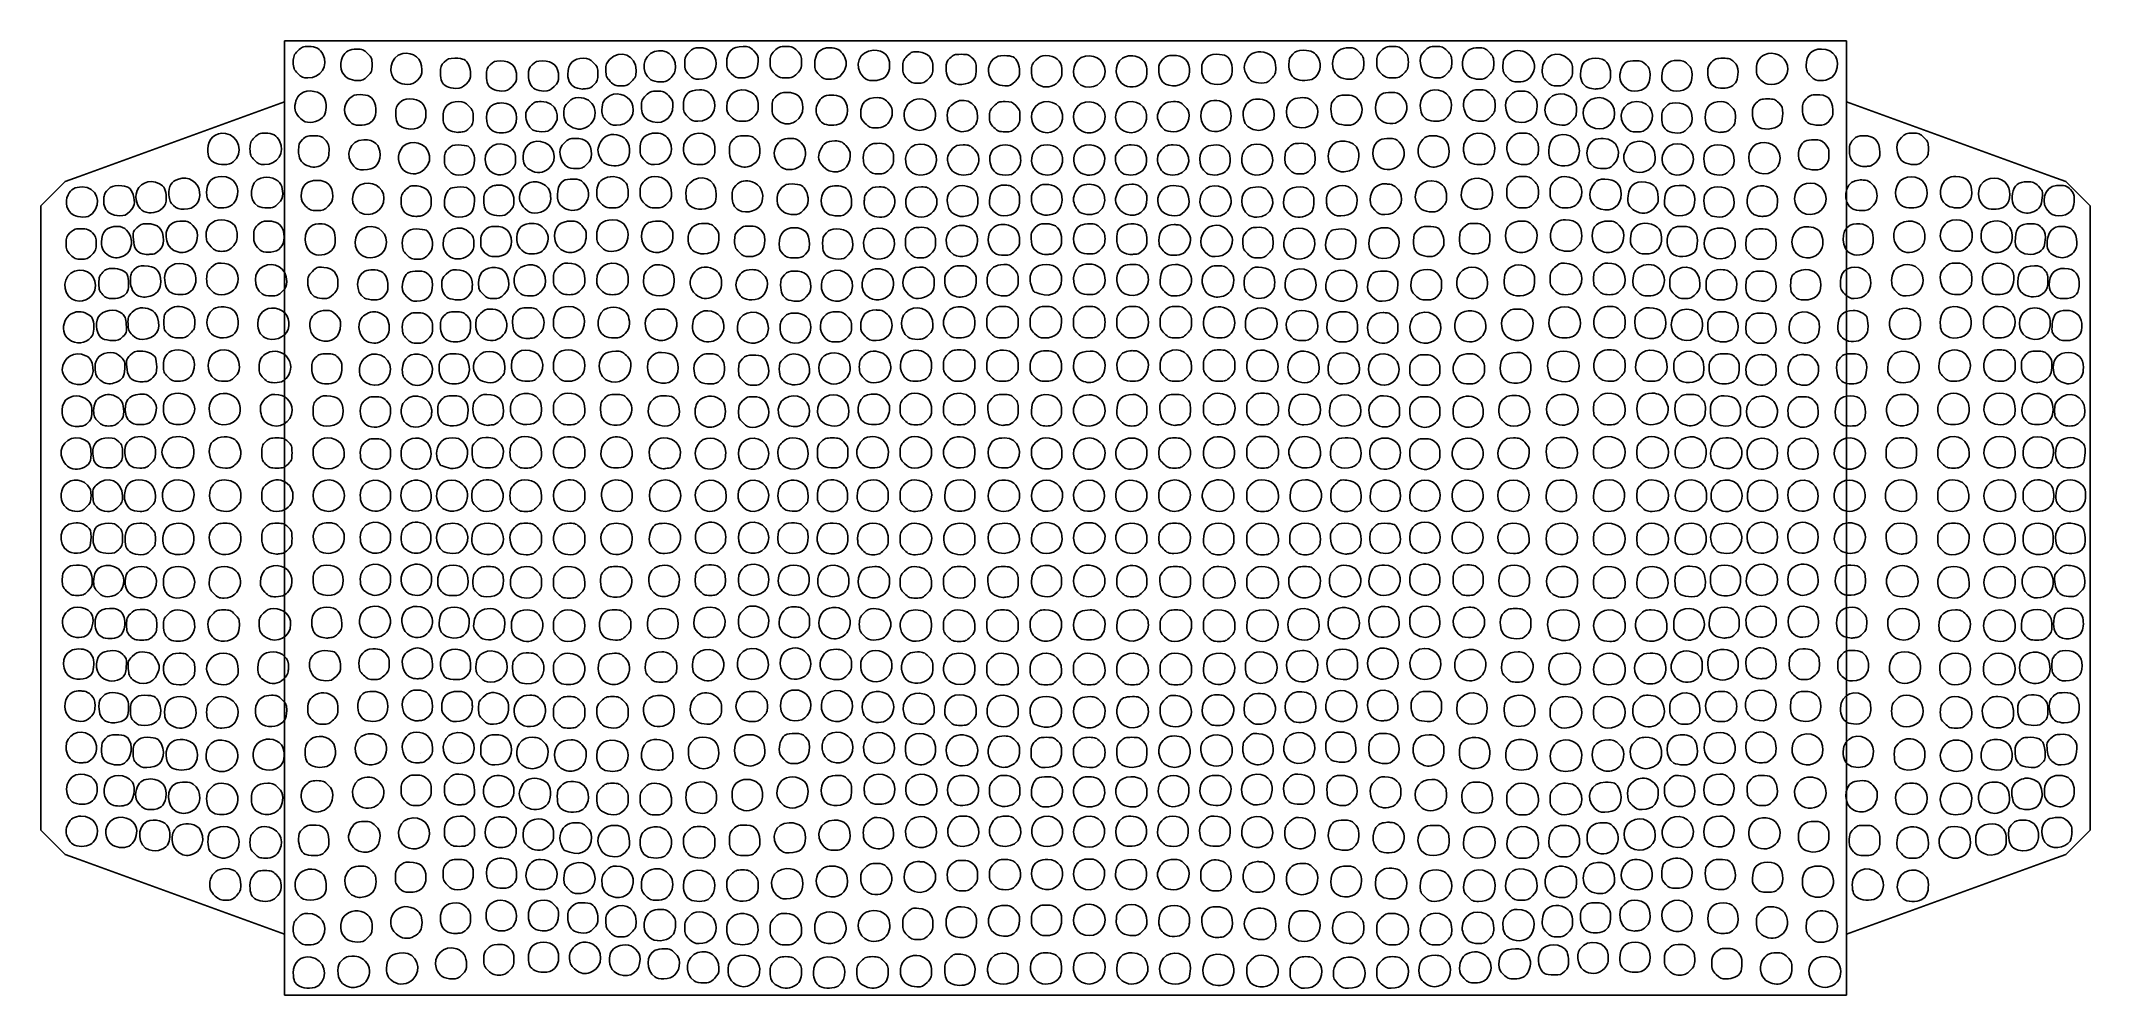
# Model space of a CAD drawing. Header units: inches. Extents: x -1.05 to 1.05, y -0.49 to 0.49.
import ezdxf

# ---------------------------------------------------------------- set-up
doc = ezdxf.new("R2010")
doc.units = ezdxf.units.IN
doc.header["$MEASUREMENT"] = 0
doc.layers.add('graphics', color=4, linetype='Continuous')
doc.layers.add('real', color=2, linetype='Continuous')

msp = doc.modelspace()

# ---------------------------------------------------------------- linework, layer by layer
at = {"color": 7, "linetype": 'Continuous'}
for p, q in [((-0.8025, 0.4275), (-0.8025, 0.49)), ((-0.8025, 0.49), (0.8025, 0.49)), ((0.8025, 0.49), (0.8025, 0.4275)), ((-1.0132, 0.3508), (-0.8025, 0.4275)), ((0.8025, 0.4275), (1.0132, 0.3508)), ((-1.0525, 0.3206), (-1.0275, 0.3456)), ((-1.0275, 0.3456), (-1.0132, 0.3508)), ((1.0132, 0.3508), (1.0275, 0.3456)), ((1.0275, 0.3456), (1.0525, 0.3206)), ((-1.0525, -0.3206), (-1.0525, 0.3206)), ((1.0525, 0.3206), (1.0525, -0.3206)), ((-1.0275, -0.3456), (-1.0525, -0.3206)), ((1.0525, -0.3206), (1.0275, -0.3456)), ((-1.0132, -0.3508), (-1.0275, -0.3456)), ((-0.8025, -0.4275), (-1.0132, -0.3508)), ((1.0132, -0.3508), (0.8025, -0.4275)), ((1.0275, -0.3456), (1.0132, -0.3508)), ((-0.8025, -0.49), (-0.8025, -0.4275)), ((0.8025, -0.4275), (0.8025, -0.49)), ((0.8025, -0.49), (-0.8025, -0.49))]:
    msp.add_line(p, q, dxfattribs=at)
for p, q in [((-0.8025, 0.4275), (-0.8025, -0.4275)), ((0.8025, 0.4275), (0.8025, -0.4275))]:
    msp.add_line(p, q)
at = {"layer": 'graphics'}
for points in [[(-0.6623, -0.2418), (-0.6623, -0.2418)], [(-0.6201, -0.2422), (-0.6201, -0.2422)]]:
    msp.add_lwpolyline(points, close=True, dxfattribs=at)
at = {"layer": 'real'}
for points in [[(-0.6862, 0.4479), (-0.6862, 0.4479)], [(-0.3434, 0.4566), (-0.3434, 0.4566)], [(-0.2989, 0.4566), (-0.2989, 0.4566)], [(-0.1158, 0.4472), (-0.1158, 0.4472)], [(-0.0723, 0.4465), (-0.0723, 0.4465)], [(0.0159, 0.4447), (0.0159, 0.4447)], [(0.1028, 0.4458), (0.1028, 0.4458)], [(0.1915, 0.4487), (0.1915, 0.4487)], [(0.2363, 0.4512), (0.2363, 0.4512)], [(0.2811, 0.4533), (0.2811, 0.4533)], [(-0.6816, 0.4015), (-0.6816, 0.4015)], [(-0.4286, 0.4088), (-0.4286, 0.4088)], [(-0.2492, 0.4056), (-0.2492, 0.4056)], [(-0.1575, 0.4003), (-0.1575, 0.4003)], [(0.2795, 0.4053), (0.2795, 0.4053)], [(0.3271, 0.4067), (0.3271, 0.4067)], [(0.4598, 0.4083), (0.4598, 0.4083)], [(0.5399, 0.4017), (0.5399, 0.4017)], [(0.5762, 0.4006), (0.5762, 0.4006)], [(-0.5474, 0.3988), (-0.5474, 0.3988)], [(-0.1142, 0.3994), (-0.1142, 0.3994)], [(-0.7312, 0.3614), (-0.7312, 0.3614)], [(-0.5123, 0.361), (-0.5123, 0.361)], [(-0.473, 0.3642), (-0.473, 0.3642)], [(-0.3367, 0.3622), (-0.3367, 0.3622)], [(0.23, 0.3581), (0.23, 0.3581)], [(0.503, 0.3637), (0.503, 0.3637)], [(0.7598, 0.3595), (0.7598, 0.3595)], [(0.8619, 0.3651), (0.8619, 0.3651)], [(-0.5878, 0.3541), (-0.5878, 0.3541)], [(-0.1142, 0.3548), (-0.1142, 0.3548)], [(-0.0718, 0.3549), (-0.0718, 0.3549)], [(0.0155, 0.3547), (0.0155, 0.3547)], [(0.5808, 0.3575), (0.5808, 0.3575)], [(-0.5135, 0.3176), (-0.5135, 0.3176)], [(-0.4325, 0.3231), (-0.4325, 0.3231)], [(0.5501, 0.3173), (0.5501, 0.3173)], [(0.8597, 0.3203), (0.8597, 0.3203)], [(-0.5912, 0.3125), (-0.5912, 0.3125)], [(-0.244, 0.3123), (-0.244, 0.3123)], [(-0.2007, 0.3117), (-0.2007, 0.3117)], [(-0.1573, 0.3116), (-0.1573, 0.3116)], [(-0.0736, 0.315), (-0.0736, 0.315)], [(0.1017, 0.313), (0.1017, 0.313)], [(0.2286, 0.3136), (0.2286, 0.3136)], [(0.2725, 0.3143), (0.2725, 0.3143)], [(0.5847, 0.3157), (0.5847, 0.3157)], [(0.7102, 0.3106), (0.7102, 0.3106)], [(0.9796, 0.3156), (0.9796, 0.3156)], [(1.0108, 0.3138), (1.0108, 0.3138)], [(-0.9159, 0.2749), (-0.9159, 0.2749)], [(-0.8255, 0.2742), (-0.8255, 0.2742)], [(-0.477, 0.2785), (-0.477, 0.2785)], [(-0.4272, 0.2746), (-0.4272, 0.2746)], [(0.1005, 0.2745), (0.1005, 0.2745)], [(0.4604, 0.2748), (0.4604, 0.2748)], [(0.5057, 0.2761), (0.5057, 0.2761)], [(0.5495, 0.2748), (0.5495, 0.2748)], [(0.8597, 0.2742), (0.8597, 0.2742)], [(-0.9831, 0.2698), (-0.9831, 0.2698)], [(-0.9479, 0.2714), (-0.9479, 0.2714)], [(-0.3353, 0.2731), (-0.3353, 0.2731)], [(-0.2901, 0.2711), (-0.2901, 0.2711)], [(0.1436, 0.2731), (0.1436, 0.2731)], [(0.2318, 0.268), (0.2318, 0.268)], [(0.3216, 0.2674), (0.3216, 0.2674)], [(0.754, 0.2693), (0.754, 0.2693)], [(0.9854, 0.2715), (0.9854, 0.2715)], [(1.0165, 0.2692), (1.0165, 0.2692)], [(-0.5215, 0.234), (-0.5215, 0.234)], [(0.8533, 0.2327), (0.8533, 0.2327)], [(-0.989, 0.2293), (-0.989, 0.2293)], [(-0.952, 0.228), (-0.952, 0.228)], [(-0.8254, 0.2302), (-0.8254, 0.2302)], [(-0.5984, 0.23), (-0.5984, 0.23)], [(-0.4273, 0.2308), (-0.4273, 0.2308)], [(-0.1155, 0.2287), (-0.1155, 0.2287)], [(-0.0737, 0.2307), (-0.0737, 0.2307)], [(0.2332, 0.2261), (0.2332, 0.2261)], [(0.275, 0.2248), (0.275, 0.2248)], [(0.315, 0.2273), (0.315, 0.2273)], [(0.4093, 0.228), (0.4093, 0.228)], [(0.4572, 0.2302), (0.4572, 0.2302)], [(0.7054, 0.2248), (0.7054, 0.2248)], [(0.7488, 0.228), (0.7488, 0.228)], [(-0.5215, 0.1895), (-0.5215, 0.1895)], [(-0.9891, 0.1842), (-0.9891, 0.1842)], [(-0.8752, 0.1875), (-0.8752, 0.1875)], [(-0.6353, 0.1827), (-0.6353, 0.1827)], [(-0.5986, 0.1848), (-0.5986, 0.1848)], [(-0.4233, 0.1844), (-0.4233, 0.1844)], [(-0.2468, 0.1847), (-0.2468, 0.1847)], [(-0.1615, 0.1856), (-0.1615, 0.1856)], [(-0.1184, 0.187), (-0.1184, 0.187)], [(0.1486, 0.1868), (0.1486, 0.1868)], [(0.3176, 0.1821), (0.3176, 0.1821)], [(0.4067, 0.1834), (0.4067, 0.1834)], [(0.4564, 0.1844), (0.4564, 0.1844)], [(0.5035, 0.1868), (0.5035, 0.1868)], [(0.5502, 0.187), (0.5502, 0.187)], [(0.5957, 0.1851), (0.5957, 0.1851)], [(0.7507, 0.1821), (0.7507, 0.1821)], [(0.8533, 0.1861), (0.8533, 0.1861)], [(1.0171, 0.1863), (1.0171, 0.1863)], [(-1.0199, 0.1382), (-1.0199, 0.1382)], [(-0.99, 0.1404), (-0.99, 0.1404)], [(-0.9546, 0.1406), (-0.9546, 0.1406)], [(-0.6366, 0.1396), (-0.6366, 0.1396)], [(-0.6013, 0.1417), (-0.6013, 0.1417)], [(-0.4194, 0.1395), (-0.4194, 0.1395)], [(0.0596, 0.1422), (0.0596, 0.1422)], [(0.1932, 0.1422), (0.1932, 0.1422)], [(0.2353, 0.1417), (0.2353, 0.1417)], [(0.2745, 0.1423), (0.2745, 0.1423)], [(0.7499, 0.1384), (0.7499, 0.1384)], [(0.9909, 0.141), (0.9909, 0.141)], [(1.0228, 0.14), (1.0228, 0.14)], [(-1.0209, 0.0947), (-1.0209, 0.0947)], [(-0.9591, 0.0977), (-0.9591, 0.0977)], [(-0.92, 0.0977), (-0.92, 0.0977)], [(-0.8727, 0.0977), (-0.8727, 0.0977)], [(-0.8192, 0.0966), (-0.8192, 0.0966)], [(-0.638, 0.0964), (-0.638, 0.0964)], [(-0.5989, 0.0963), (-0.5989, 0.0963)], [(-0.4677, 0.0961), (-0.4677, 0.0961)], [(-0.4218, 0.0971), (-0.4218, 0.0971)], [(-0.2838, 0.0946), (-0.2838, 0.0946)], [(-0.2062, 0.0977), (-0.2062, 0.0977)], [(-0.07, 0.0963), (-0.07, 0.0963)], [(0.0152, 0.0966), (0.0152, 0.0966)], [(0.1068, 0.0963), (0.1068, 0.0963)], [(0.3201, 0.0953), (0.3201, 0.0953)], [(0.4053, 0.0958), (0.4053, 0.0958)], [(0.5939, 0.0977), (0.5939, 0.0977)], [(0.669, 0.0966), (0.669, 0.0966)], [(0.7091, 0.0944), (0.7091, 0.0944)], [(0.7493, 0.0958), (0.7493, 0.0958)], [(0.8511, 0.0966), (0.8511, 0.0966)], [(0.9503, 0.0985), (0.9503, 0.0985)], [(0.9894, 0.0979), (0.9894, 0.0979)], [(-1.022, 0.0513), (-1.022, 0.0513)], [(-0.9932, 0.0534), (-0.9932, 0.0534)], [(-0.9614, 0.0544), (-0.9614, 0.0544)], [(-0.9199, 0.053), (-0.9199, 0.053)], [(-0.8726, 0.0534), (-0.8726, 0.0534)], [(-0.8217, 0.0553), (-0.8217, 0.0553)], [(-0.6362, 0.0521), (-0.6362, 0.0521)], [(-0.6029, 0.0532), (-0.6029, 0.0532)], [(-0.5184, 0.0534), (-0.5184, 0.0534)], [(-0.4705, 0.0534), (-0.4705, 0.0534)], [(-0.4155, 0.0509), (-0.4155, 0.0509)], [(-0.2868, 0.0518), (-0.2868, 0.0518)], [(-0.2485, 0.0534), (-0.2485, 0.0534)], [(-0.1181, 0.0539), (-0.1181, 0.0539)], [(-0.0726, 0.0532), (-0.0726, 0.0532)], [(0.0167, 0.0519), (0.0167, 0.0519)], [(0.1486, 0.0532), (0.1486, 0.0532)], [(0.2367, 0.0539), (0.2367, 0.0539)], [(0.4556, 0.0514), (0.4556, 0.0514)], [(0.5008, 0.0532), (0.5008, 0.0532)], [(0.7089, 0.0513), (0.7089, 0.0513)], [(0.7508, 0.0513), (0.7508, 0.0513)], [(0.9503, 0.054), (0.9503, 0.054)], [(0.9906, 0.0532), (0.9906, 0.0532)], [(1.023, 0.0535), (1.023, 0.0535)], [(-0.6396, 0.0099), (-0.6396, 0.0099)], [(-0.4199, 0.0089), (-0.4199, 0.0089)], [(-0.3277, 0.0085), (-0.3277, 0.0085)], [(-0.2073, 0.0094), (-0.2073, 0.0094)], [(-0.0718, 0.0089), (-0.0718, 0.0089)], [(0.0159, 0.0089), (0.0159, 0.0089)], [(0.0586, 0.0094), (0.0586, 0.0094)], [(0.103, 0.0094), (0.103, 0.0094)], [(0.1477, 0.0094), (0.1477, 0.0094)], [(0.2377, 0.0087), (0.2377, 0.0087)], [(0.4517, 0.0089), (0.4517, 0.0089)], [(0.6697, 0.0094), (0.6697, 0.0094)], [(0.7508, 0.0081), (0.7508, 0.0081)], [(0.9503, 0.0094), (0.9503, 0.0094)], [(-1.0243, -0.0343), (-1.0243, -0.0343)], [(-0.9932, -0.0343), (-0.9932, -0.0343)], [(-0.9597, -0.0356), (-0.9597, -0.0356)], [(-0.9211, -0.0351), (-0.9211, -0.0351)], [(-0.8718, -0.0356), (-0.8718, -0.0356)], [(-0.8158, -0.0362), (-0.8158, -0.0362)], [(-0.6392, -0.0343), (-0.6392, -0.0343)], [(-0.6026, -0.0351), (-0.6026, -0.0351)], [(-0.5184, -0.0356), (-0.5184, -0.0356)], [(-0.4674, -0.0364), (-0.4674, -0.0364)], [(-0.3273, -0.0351), (-0.3273, -0.0351)], [(-0.0726, -0.0345), (-0.0726, -0.0345)], [(0.0586, -0.0338), (0.0586, -0.0338)], [(0.2822, -0.0359), (0.2822, -0.0359)], [(0.6696, -0.0343), (0.6696, -0.0343)], [(0.7089, -0.0351), (0.7089, -0.0351)], [(0.7508, -0.0351), (0.7508, -0.0351)], [(0.8529, -0.0359), (0.8529, -0.0359)], [(0.9503, -0.0351), (0.9503, -0.0351)], [(0.9908, -0.0351), (0.9908, -0.0351)], [(1.022, -0.0333), (1.022, -0.0333)], [(-0.9589, -0.0796), (-0.9589, -0.0796)], [(-0.92, -0.0804), (-0.92, -0.0804)], [(-0.875, -0.0777), (-0.875, -0.0777)], [(-0.4677, -0.0807), (-0.4677, -0.0807)], [(-0.07, -0.0804), (-0.07, -0.0804)], [(0.0159, -0.0788), (0.0159, -0.0788)], [(0.2378, -0.08), (0.2378, -0.08)], [(0.2784, -0.0783), (0.2784, -0.0783)], [(0.4027, -0.075), (0.4027, -0.075)], [(0.4539, -0.079), (0.4539, -0.079)], [(0.7061, -0.0768), (0.7061, -0.0768)], [(0.7493, -0.0769), (0.7493, -0.0769)], [(0.8504, -0.0788), (0.8504, -0.0788)], [(1.0248, -0.0796), (1.0248, -0.0796)], [(-0.9607, -0.1215), (-0.9607, -0.1215)], [(-0.92, -0.1249), (-0.92, -0.1249)], [(-0.8732, -0.1247), (-0.8732, -0.1247)], [(-0.8212, -0.1228), (-0.8212, -0.1228)], [(-0.5621, -0.1242), (-0.5621, -0.1242)], [(-0.5215, -0.1222), (-0.5215, -0.1222)], [(-0.425, -0.1201), (-0.425, -0.1201)], [(-0.3287, -0.1201), (-0.3287, -0.1201)], [(-0.2463, -0.1215), (-0.2463, -0.1215)], [(-0.1627, -0.124), (-0.1627, -0.124)], [(-0.0737, -0.1242), (-0.0737, -0.1242)], [(0.1018, -0.1222), (0.1018, -0.1222)], [(0.2353, -0.1228), (0.2353, -0.1228)], [(0.2771, -0.1215), (0.2771, -0.1215)], [(0.3186, -0.1209), (0.3186, -0.1209)], [(0.4035, -0.1189), (0.4035, -0.1189)], [(0.4536, -0.1222), (0.4536, -0.1222)], [(0.5053, -0.1246), (0.5053, -0.1246)], [(0.5495, -0.1247), (0.5495, -0.1247)], [(0.5934, -0.1247), (0.5934, -0.1247)], [(0.6711, -0.1225), (0.6711, -0.1225)], [(0.706, -0.1201), (0.706, -0.1201)], [(0.7499, -0.1207), (0.7499, -0.1207)], [(0.8525, -0.1233), (0.8525, -0.1233)], [(0.951, -0.1247), (0.951, -0.1247)], [(1.0213, -0.1221), (1.0213, -0.1221)], [(-0.9581, -0.1661), (-0.9581, -0.1661)], [(-0.8225, -0.1673), (-0.8225, -0.1673)], [(-0.6358, -0.1645), (-0.6358, -0.1645)], [(-0.3295, -0.1638), (-0.3295, -0.1638)], [(-0.2845, -0.1642), (-0.2845, -0.1642)], [(-0.2019, -0.1667), (-0.2019, -0.1667)], [(-0.1608, -0.1678), (-0.1608, -0.1678)], [(-0.0318, -0.1667), (-0.0318, -0.1667)], [(0.0128, -0.1667), (0.0128, -0.1667)], [(0.2755, -0.164), (0.2755, -0.164)], [(0.3189, -0.164), (0.3189, -0.164)], [(0.7088, -0.1643), (0.7088, -0.1643)], [(0.7481, -0.1613), (0.7481, -0.1613)], [(0.9478, -0.1667), (0.9478, -0.1667)], [(0.9868, -0.1673), (0.9868, -0.1673)], [(-0.9204, -0.1687), (-0.9204, -0.1687)], [(-0.8744, -0.1693), (-0.8744, -0.1693)], [(-0.4717, -0.1693), (-0.4717, -0.1693)], [(-0.117, -0.1691), (-0.117, -0.1691)], [(0.5951, -0.1695), (0.5951, -0.1695)], [(0.8568, -0.169), (0.8568, -0.169)], [(-0.9861, -0.2086), (-0.9861, -0.2086)], [(-0.3315, -0.207), (-0.3315, -0.207)], [(-0.2828, -0.2075), (-0.2828, -0.2075)], [(-0.2431, -0.207), (-0.2431, -0.207)], [(-0.2007, -0.2084), (-0.2007, -0.2084)], [(-0.16, -0.2092), (-0.16, -0.2092)], [(0.145, -0.2085), (0.145, -0.2085)], [(0.2332, -0.2084), (0.2332, -0.2084)], [(0.275, -0.207), (0.275, -0.207)], [(0.3201, -0.2075), (0.3201, -0.2075)], [(0.7086, -0.2072), (0.7086, -0.2072)], [(0.7513, -0.207), (0.7513, -0.207)], [(0.8533, -0.2099), (0.8533, -0.2099)], [(-0.9183, -0.2132), (-0.9183, -0.2132)], [(-0.8246, -0.2124), (-0.8246, -0.2124)], [(-0.0737, -0.2118), (-0.0737, -0.2118)], [(0.5901, -0.2119), (0.5901, -0.2119)], [(0.9852, -0.2113), (0.9852, -0.2113)], [(-0.9838, -0.2515), (-0.9838, -0.2515)], [(-0.6317, -0.2501), (-0.6317, -0.2501)], [(-0.24, -0.2504), (-0.24, -0.2504)], [(-0.1999, -0.2501), (-0.1999, -0.2501)], [(0.754, -0.2515), (0.754, -0.2515)], [(-0.9176, -0.257), (-0.9176, -0.257)], [(-0.8765, -0.2577), (-0.8765, -0.2577)], [(-0.8279, -0.2564), (-0.8279, -0.2564)], [(-0.5554, -0.2557), (-0.5554, -0.2557)], [(-0.4747, -0.2585), (-0.4747, -0.2585)], [(-0.4288, -0.2571), (-0.4288, -0.2571)], [(-0.1142, -0.253), (-0.1142, -0.253)], [(-0.0712, -0.2541), (-0.0712, -0.2541)], [(0.0151, -0.2544), (0.0151, -0.2544)], [(0.0591, -0.2542), (0.0591, -0.2542)], [(0.1044, -0.2543), (0.1044, -0.2543)], [(0.1468, -0.2528), (0.1468, -0.2528)], [(0.505, -0.2583), (0.505, -0.2583)], [(0.9819, -0.2542), (0.9819, -0.2542)], [(-0.6282, -0.2939), (-0.6282, -0.2939)], [(-0.244, -0.2936), (-0.244, -0.2936)], [(-0.1529, -0.294), (-0.1529, -0.294)], [(-0.1143, -0.2933), (-0.1143, -0.2933)], [(0.0152, -0.2947), (0.0152, -0.2947)], [(0.0586, -0.2942), (0.0586, -0.2942)], [(0.1449, -0.2928), (0.1449, -0.2928)], [(0.193, -0.2945), (0.193, -0.2945)], [(0.6657, -0.2939), (0.6657, -0.2939)], [(1.0134, -0.2944), (1.0134, -0.2944)], [(-0.9506, -0.2949), (-0.9506, -0.2949)], [(-0.8754, -0.303), (-0.8754, -0.303)], [(-0.8278, -0.3029), (-0.8278, -0.3029)], [(-0.5894, -0.2951), (-0.5894, -0.2951)], [(-0.5539, -0.2969), (-0.5539, -0.2969)], [(-0.5156, -0.3001), (-0.5156, -0.3001)], [(-0.4744, -0.3023), (-0.4744, -0.3023)], [(-0.0696, -0.2949), (-0.0696, -0.2949)], [(0.458, -0.3003), (0.458, -0.3003)], [(0.5025, -0.3003), (0.5025, -0.3003)], [(0.5438, -0.2983), (0.5438, -0.2983)], [(0.5821, -0.2949), (0.5821, -0.2949)], [(0.7567, -0.296), (0.7567, -0.296)], [(0.8613, -0.3029), (0.8613, -0.3029)], [(0.9786, -0.2974), (0.9786, -0.2974)], [(-0.5885, -0.3365), (-0.5885, -0.3365)], [(0.1446, -0.3354), (0.1446, -0.3354)], [(0.1886, -0.3365), (0.1886, -0.3365)], [(-0.9414, -0.341), (-0.9414, -0.341)], [(-0.8738, -0.3468), (-0.8738, -0.3468)], [(-0.4723, -0.346), (-0.4723, -0.346)], [(-0.4302, -0.3475), (-0.4302, -0.3475)], [(0.2768, -0.3394), (0.2768, -0.3394)], [(0.3227, -0.3421), (0.3227, -0.3421)], [(0.4135, -0.3448), (0.4135, -0.3448)], [(0.458, -0.3448), (0.458, -0.3448)], [(0.5012, -0.3435), (0.5012, -0.3435)], [(0.5806, -0.3385), (0.5806, -0.3385)], [(0.6657, -0.337), (0.6657, -0.337)], [(0.7628, -0.3424), (0.7628, -0.3424)], [(0.8587, -0.3448), (0.8587, -0.3448)], [(0.9035, -0.3453), (0.9035, -0.3453)], [(-0.588, -0.3786), (-0.588, -0.3786)], [(0.5763, -0.3783), (0.5763, -0.3783)], [(-0.8314, -0.3918), (-0.8314, -0.3918)], [(-0.5479, -0.3797), (-0.5479, -0.3797)], [(-0.4311, -0.388), (-0.4311, -0.388)], [(-0.3857, -0.392), (-0.3857, -0.392)], [(-0.2968, -0.3874), (-0.2968, -0.3874)], [(-0.202, -0.385), (-0.202, -0.385)], [(0.1016, -0.3797), (0.1016, -0.3797)], [(0.2825, -0.3883), (0.2825, -0.3883)], [(0.3254, -0.3893), (0.3254, -0.3893)], [(0.4998, -0.3873), (0.4998, -0.3873)], [(0.664, -0.3799), (0.664, -0.3799)], [(0.7656, -0.388), (0.7656, -0.388)], [(0.8605, -0.3912), (0.8605, -0.3912)], [(-0.2989, -0.4339), (-0.2989, -0.4339)], [(-0.1128, -0.4301), (-0.1128, -0.4301)], [(-0.0679, -0.4289), (-0.0679, -0.4289)], [(0.0159, -0.4269), (0.0159, -0.4269)], [(0.1045, -0.4285), (0.1045, -0.4285)], [(0.1499, -0.4299), (0.1499, -0.4299)], [(0.1915, -0.431), (0.1915, -0.431)], [(0.2393, -0.4342), (0.2393, -0.4342)], [(0.2811, -0.4345), (0.2811, -0.4345)], [(0.4146, -0.435), (0.4146, -0.435)], [(0.7169, -0.4291), (0.7169, -0.4291)], [(0.7656, -0.4312), (0.7656, -0.4312)], [(-0.6403, -0.4709), (-0.6403, -0.4709)], [(-0.2963, -0.4803), (-0.2963, -0.4803)], [(-0.2521, -0.4811), (-0.2521, -0.4811)], [(-0.0737, -0.4763), (-0.0737, -0.4763)], [(-0.0262, -0.4776), (-0.0262, -0.4776)], [(0.103, -0.4763), (0.103, -0.4763)], [(0.1475, -0.4776), (0.1475, -0.4776)], [(0.1932, -0.4797), (0.1932, -0.4797)], [(0.2354, -0.4784), (0.2354, -0.4784)], [(0.5348, -0.4662), (0.5348, -0.4662)]]:
    msp.add_lwpolyline(points, close=True, dxfattribs=at)
for points, knots in [([(-0.7933, 0.4682), (-0.7933, 0.4744), (-0.7927, 0.4758), (-0.7887, 0.4798), (-0.7847, 0.4838), (-0.7832, 0.4844), (-0.7775, 0.4844), (-0.7701, 0.4844), (-0.7659, 0.4821), (-0.7629, 0.4763), (-0.7567, 0.4644), (-0.7647, 0.452), (-0.7785, 0.452), (-0.7831, 0.452), (-0.7849, 0.4529), (-0.7887, 0.4566), (-0.7927, 0.4607), (-0.7933, 0.4621), (-0.7933, 0.4682)], [0, 0, 0, 0, 1, 1, 1, 2, 2, 2, 3, 3, 3, 4, 4, 4, 5, 5, 5, 6, 6, 6, 6]), ([(-0.348, 0.4675), (-0.348, 0.4792), (-0.3428, 0.4844), (-0.331, 0.4844), (-0.3258, 0.4844), (-0.3241, 0.4837), (-0.3202, 0.4798), (-0.3165, 0.4761), (-0.3156, 0.4742), (-0.3156, 0.4696), (-0.3156, 0.4586), (-0.3222, 0.452), (-0.3333, 0.452), (-0.3378, 0.452), (-0.3397, 0.4529), (-0.3434, 0.4566), (-0.3473, 0.4605), (-0.348, 0.4622), (-0.348, 0.4675)], [0, 0, 0, 0, 1, 1, 1, 2, 2, 2, 3, 3, 3, 4, 4, 4, 5, 5, 5, 6, 6, 6, 6]), ([(-0.3035, 0.4682), (-0.3035, 0.4744), (-0.303, 0.4758), (-0.2989, 0.4798), (-0.2949, 0.4839), (-0.2935, 0.4844), (-0.2873, 0.4844), (-0.2811, 0.4844), (-0.2797, 0.4839), (-0.2757, 0.4798), (-0.2717, 0.4758), (-0.2711, 0.4744), (-0.2711, 0.4682), (-0.2711, 0.4621), (-0.2717, 0.4607), (-0.2757, 0.4566), (-0.2797, 0.4526), (-0.2811, 0.452), (-0.2873, 0.452), (-0.2935, 0.452), (-0.2949, 0.4526), (-0.2989, 0.4566), (-0.303, 0.4607), (-0.3035, 0.4621), (-0.3035, 0.4682)], [0, 0, 0, 0, 1, 1, 1, 2, 2, 2, 3, 3, 3, 4, 4, 4, 5, 5, 5, 6, 6, 6, 7, 7, 7, 8, 8, 8, 8]), ([(0.3198, 0.4682), (0.3198, 0.4744), (0.3204, 0.4758), (0.3244, 0.4798), (0.3285, 0.4839), (0.3299, 0.4844), (0.336, 0.4844), (0.3422, 0.4844), (0.3436, 0.4839), (0.3476, 0.4798), (0.3517, 0.4758), (0.3522, 0.4744), (0.3522, 0.4682), (0.3522, 0.4621), (0.3517, 0.4607), (0.3476, 0.4566), (0.3436, 0.4526), (0.3422, 0.452), (0.336, 0.452), (0.3299, 0.452), (0.3285, 0.4526), (0.3244, 0.4566), (0.3204, 0.4607), (0.3198, 0.4621), (0.3198, 0.4682)], [0, 0, 0, 0, 1, 1, 1, 2, 2, 2, 3, 3, 3, 4, 4, 4, 5, 5, 5, 6, 6, 6, 7, 7, 7, 8, 8, 8, 8]), ([(0.3644, 0.4696), (0.3644, 0.4742), (0.3652, 0.4761), (0.369, 0.4798), (0.373, 0.4839), (0.3744, 0.4844), (0.3806, 0.4844), (0.3867, 0.4844), (0.3881, 0.4839), (0.3922, 0.4798), (0.3962, 0.4758), (0.3968, 0.4744), (0.3968, 0.4682), (0.3968, 0.4621), (0.3962, 0.4607), (0.3922, 0.4566), (0.3883, 0.4528), (0.3866, 0.452), (0.3817, 0.4521), (0.3785, 0.4521), (0.3742, 0.453), (0.3721, 0.4542), (0.3673, 0.4568), (0.3644, 0.4627), (0.3644, 0.4696)], [0, 0, 0, 0, 1, 1, 1, 2, 2, 2, 3, 3, 3, 4, 4, 4, 5, 5, 5, 6, 6, 6, 7, 7, 7, 8, 8, 8, 8]), ([(0.4494, 0.4642), (0.4494, 0.47), (0.45, 0.4717), (0.4532, 0.475), (0.4668, 0.4885), (0.4885, 0.473), (0.4797, 0.4561), (0.4767, 0.4503), (0.4726, 0.448), (0.4651, 0.448), (0.4594, 0.448), (0.4579, 0.4486), (0.454, 0.4526), (0.4499, 0.4566), (0.4494, 0.458), (0.4494, 0.4642)], [0, 0, 0, 0, 1, 1, 1, 2, 2, 2, 3, 3, 3, 4, 4, 4, 5, 5, 5, 5]), ([(-0.7427, 0.4736), (-0.7397, 0.4794), (-0.7355, 0.4817), (-0.7281, 0.4817), (-0.7224, 0.4817), (-0.7209, 0.4811), (-0.7169, 0.4771), (-0.7129, 0.4731), (-0.7123, 0.4717), (-0.7123, 0.4655), (-0.7123, 0.4594), (-0.7129, 0.458), (-0.7169, 0.4539), (-0.7207, 0.4501), (-0.7225, 0.4494), (-0.7274, 0.4494), (-0.7306, 0.4494), (-0.7349, 0.4504), (-0.7369, 0.4515), (-0.7441, 0.4553), (-0.7468, 0.4657), (-0.7427, 0.4736)], [0, 0, 0, 0, 1, 1, 1, 2, 2, 2, 3, 3, 3, 4, 4, 4, 5, 5, 5, 6, 6, 6, 7, 7, 7, 7]), ([(-0.6809, 0.477), (-0.6697, 0.4791), (-0.6611, 0.4719), (-0.6611, 0.4603), (-0.661, 0.4555), (-0.6618, 0.4537), (-0.6656, 0.4499), (-0.6694, 0.4461), (-0.6712, 0.4453), (-0.6761, 0.4453), (-0.6795, 0.4453), (-0.6837, 0.4464), (-0.6862, 0.4479), (-0.6978, 0.455), (-0.6942, 0.4745), (-0.6809, 0.477)], [0, 0, 0, 0, 1, 1, 1, 2, 2, 2, 3, 3, 3, 4, 4, 4, 5, 5, 5, 5]), ([(-0.6422, 0.4575), (-0.6422, 0.4633), (-0.6416, 0.465), (-0.6382, 0.4683), (-0.6349, 0.4717), (-0.6332, 0.4723), (-0.6273, 0.4723), (-0.6235, 0.4723), (-0.6192, 0.4717), (-0.6178, 0.4709), (-0.614, 0.4689), (-0.6111, 0.4624), (-0.6111, 0.456), (-0.6111, 0.4515), (-0.612, 0.4496), (-0.6157, 0.4458), (-0.6196, 0.442), (-0.6213, 0.4413), (-0.6262, 0.4413), (-0.6294, 0.4413), (-0.6337, 0.4423), (-0.6357, 0.4433), (-0.6407, 0.4461), (-0.6422, 0.4493), (-0.6422, 0.4575)], [0, 0, 0, 0, 1, 1, 1, 2, 2, 2, 3, 3, 3, 4, 4, 4, 5, 5, 5, 6, 6, 6, 7, 7, 7, 8, 8, 8, 8]), ([(-0.5949, 0.4548), (-0.5949, 0.4606), (-0.5943, 0.4623), (-0.591, 0.4656), (-0.5878, 0.4689), (-0.5859, 0.4696), (-0.5808, 0.4696), (-0.5693, 0.4696), (-0.5639, 0.4643), (-0.5639, 0.4532), (-0.5639, 0.4488), (-0.5648, 0.4468), (-0.5685, 0.4431), (-0.5723, 0.4393), (-0.574, 0.4386), (-0.5789, 0.4386), (-0.5822, 0.4386), (-0.5865, 0.4396), (-0.5885, 0.4407), (-0.5935, 0.4434), (-0.5949, 0.4466), (-0.5949, 0.4548)], [0, 0, 0, 0, 1, 1, 1, 2, 2, 2, 3, 3, 3, 4, 4, 4, 5, 5, 5, 6, 6, 6, 7, 7, 7, 7]), ([(-0.5517, 0.4552), (-0.5518, 0.4606), (-0.5511, 0.4623), (-0.5478, 0.4656), (-0.5446, 0.4689), (-0.5427, 0.4696), (-0.5376, 0.4696), (-0.5261, 0.4696), (-0.5207, 0.4643), (-0.5207, 0.4532), (-0.5207, 0.4488), (-0.5216, 0.4468), (-0.5253, 0.4431), (-0.5292, 0.4393), (-0.5309, 0.4386), (-0.5358, 0.4386), (-0.539, 0.4386), (-0.5431, 0.4394), (-0.5449, 0.4404), (-0.5495, 0.443), (-0.5517, 0.4477), (-0.5517, 0.4552)], [0, 0, 0, 0, 1, 1, 1, 2, 2, 2, 3, 3, 3, 4, 4, 4, 5, 5, 5, 6, 6, 6, 7, 7, 7, 7]), ([(-0.5113, 0.4557), (-0.5113, 0.4669), (-0.5059, 0.4723), (-0.4949, 0.4723), (-0.4905, 0.4723), (-0.4885, 0.4714), (-0.4848, 0.4677), (-0.4808, 0.4637), (-0.4803, 0.4623), (-0.4803, 0.4561), (-0.4803, 0.4502), (-0.4809, 0.4485), (-0.4842, 0.4452), (-0.4864, 0.443), (-0.4892, 0.4412), (-0.4906, 0.4411), (-0.492, 0.4411), (-0.494, 0.4409), (-0.4951, 0.4407), (-0.4962, 0.4405), (-0.4991, 0.4408), (-0.5014, 0.4415), (-0.5076, 0.4431), (-0.5113, 0.4484), (-0.5113, 0.4557)], [0, 0, 0, 0, 1, 1, 1, 2, 2, 2, 3, 3, 3, 4, 4, 4, 5, 5, 5, 6, 6, 6, 7, 7, 7, 8, 8, 8, 8]), ([(-0.4722, 0.4601), (-0.4722, 0.466), (-0.4716, 0.4677), (-0.4683, 0.471), (-0.4574, 0.4819), (-0.4411, 0.4752), (-0.4411, 0.4599), (-0.4411, 0.454), (-0.4417, 0.4525), (-0.4457, 0.4485), (-0.4496, 0.4446), (-0.4512, 0.4439), (-0.4566, 0.4439), (-0.4621, 0.4439), (-0.4637, 0.4446), (-0.4676, 0.4485), (-0.4716, 0.4526), (-0.4722, 0.454), (-0.4722, 0.4601)], [0, 0, 0, 0, 1, 1, 1, 2, 2, 2, 3, 3, 3, 4, 4, 4, 5, 5, 5, 6, 6, 6, 6]), ([(-0.4223, 0.4792), (-0.4104, 0.4827), (-0.4007, 0.4755), (-0.4007, 0.463), (-0.4007, 0.4582), (-0.4014, 0.4564), (-0.4052, 0.4526), (-0.4092, 0.4486), (-0.4107, 0.448), (-0.4164, 0.448), (-0.4202, 0.448), (-0.4243, 0.4489), (-0.426, 0.4501), (-0.4368, 0.4577), (-0.4346, 0.4755), (-0.4223, 0.4792)], [0, 0, 0, 0, 1, 1, 1, 2, 2, 2, 3, 3, 3, 4, 4, 4, 5, 5, 5, 5]), ([(-0.3912, 0.4669), (-0.3912, 0.4731), (-0.3907, 0.4744), (-0.3866, 0.4785), (-0.3829, 0.4822), (-0.381, 0.4831), (-0.3764, 0.4831), (-0.366, 0.4831), (-0.3588, 0.4765), (-0.3588, 0.4669), (-0.3588, 0.4573), (-0.366, 0.4507), (-0.3764, 0.4507), (-0.381, 0.4507), (-0.3829, 0.4515), (-0.3866, 0.4553), (-0.3907, 0.4593), (-0.3912, 0.4607), (-0.3912, 0.4669)], [0, 0, 0, 0, 1, 1, 1, 2, 2, 2, 3, 3, 3, 4, 4, 4, 5, 5, 5, 6, 6, 6, 6]), ([(-0.2576, 0.4661), (-0.2576, 0.4774), (-0.2524, 0.4831), (-0.242, 0.4831), (-0.2394, 0.4831), (-0.2355, 0.4822), (-0.2335, 0.4811), (-0.2294, 0.479), (-0.2252, 0.4718), (-0.2252, 0.4669), (-0.2252, 0.462), (-0.2294, 0.4547), (-0.2335, 0.4527), (-0.2355, 0.4516), (-0.2398, 0.4507), (-0.2429, 0.4507), (-0.2474, 0.4507), (-0.2493, 0.4515), (-0.253, 0.4553), (-0.2569, 0.4592), (-0.2576, 0.4608), (-0.2576, 0.4661)], [0, 0, 0, 0, 1, 1, 1, 2, 2, 2, 3, 3, 3, 4, 4, 4, 5, 5, 5, 6, 6, 6, 7, 7, 7, 7]), ([(-0.1974, 0.4804), (-0.1865, 0.4804), (-0.1807, 0.475), (-0.1807, 0.4649), (-0.1807, 0.4546), (-0.1865, 0.4493), (-0.1976, 0.4493), (-0.2027, 0.4493), (-0.2046, 0.4501), (-0.2077, 0.4532), (-0.2077, 0.4532), (-0.2077, 0.4532), (-0.2077, 0.4532), (-0.2183, 0.4638), (-0.212, 0.4804), (-0.1974, 0.4804)], [0, 0, 0, 0, 1, 1, 1, 2, 2, 2, 3, 3, 3, 4, 4, 4, 5, 5, 5, 5]), ([(-0.1672, 0.4628), (-0.1672, 0.4691), (-0.1667, 0.4704), (-0.1625, 0.4746), (-0.158, 0.4791), (-0.1573, 0.4793), (-0.1507, 0.4787), (-0.141, 0.4778), (-0.1362, 0.4725), (-0.1362, 0.4627), (-0.1362, 0.4567), (-0.1368, 0.4552), (-0.1408, 0.4512), (-0.1447, 0.4473), (-0.1463, 0.4466), (-0.1517, 0.4466), (-0.1571, 0.4466), (-0.1587, 0.4473), (-0.1626, 0.4512), (-0.1667, 0.4553), (-0.1672, 0.4567), (-0.1672, 0.4628)], [0, 0, 0, 0, 1, 1, 1, 2, 2, 2, 3, 3, 3, 4, 4, 4, 5, 5, 5, 6, 6, 6, 7, 7, 7, 7]), ([(-0.1227, 0.4619), (-0.1227, 0.4674), (-0.1221, 0.4691), (-0.1188, 0.4724), (-0.1153, 0.4758), (-0.1138, 0.4763), (-0.1072, 0.4763), (-0.1006, 0.4763), (-0.099, 0.4758), (-0.0956, 0.4724), (-0.0923, 0.469), (-0.0917, 0.4674), (-0.0917, 0.4615), (-0.0917, 0.4577), (-0.0923, 0.4534), (-0.0931, 0.452), (-0.0963, 0.446), (-0.1089, 0.4433), (-0.1158, 0.4472), (-0.1204, 0.4497), (-0.1226, 0.4544), (-0.1227, 0.4619)], [0, 0, 0, 0, 1, 1, 1, 2, 2, 2, 3, 3, 3, 4, 4, 4, 5, 5, 5, 6, 6, 6, 7, 7, 7, 7]), ([(-0.074, 0.4715), (-0.0708, 0.4742), (-0.0684, 0.475), (-0.0631, 0.475), (-0.0594, 0.475), (-0.0552, 0.4744), (-0.0538, 0.4736), (-0.05, 0.4716), (-0.0471, 0.4651), (-0.0471, 0.4587), (-0.0471, 0.4541), (-0.048, 0.4523), (-0.0517, 0.4485), (-0.0555, 0.4447), (-0.0573, 0.4439), (-0.0622, 0.4439), (-0.0656, 0.444), (-0.0698, 0.445), (-0.0723, 0.4465), (-0.0807, 0.4517), (-0.0816, 0.4651), (-0.074, 0.4715)], [0, 0, 0, 0, 1, 1, 1, 2, 2, 2, 3, 3, 3, 4, 4, 4, 5, 5, 5, 6, 6, 6, 7, 7, 7, 7]), ([(-0.035, 0.4595), (-0.035, 0.4649), (-0.0343, 0.4665), (-0.0304, 0.4704), (-0.0267, 0.4741), (-0.0248, 0.475), (-0.0202, 0.475), (-0.0105, 0.475), (-0.0041, 0.4698), (-0.0037, 0.4615), (-0.0034, 0.4543), (-0.0041, 0.4519), (-0.0077, 0.4479), (-0.0127, 0.4423), (-0.0215, 0.4411), (-0.0278, 0.4451), (-0.0334, 0.4487), (-0.035, 0.4518), (-0.035, 0.4595)], [0, 0, 0, 0, 1, 1, 1, 2, 2, 2, 3, 3, 3, 4, 4, 4, 5, 5, 5, 6, 6, 6, 6]), ([(0.0162, 0.4729), (0.0274, 0.4787), (0.0406, 0.4711), (0.0406, 0.4588), (0.0406, 0.4463), (0.0271, 0.4386), (0.0159, 0.4447), (0.0056, 0.4503), (0.0058, 0.4675), (0.0162, 0.4729)], [0, 0, 0, 0, 1, 1, 1, 2, 2, 2, 3, 3, 3, 3]), ([(0.0585, 0.4723), (0.0637, 0.4755), (0.0703, 0.4757), (0.0756, 0.473), (0.0813, 0.47), (0.0837, 0.4658), (0.0837, 0.4588), (0.0837, 0.4554), (0.0828, 0.4513), (0.0816, 0.4496), (0.0772, 0.4433), (0.0676, 0.4409), (0.0609, 0.4443), (0.0504, 0.4497), (0.049, 0.4665), (0.0585, 0.4723)], [0, 0, 0, 0, 1, 1, 1, 2, 2, 2, 3, 3, 3, 4, 4, 4, 5, 5, 5, 5]), ([(0.0959, 0.4606), (0.0959, 0.466), (0.0965, 0.4677), (0.0998, 0.471), (0.1037, 0.4749), (0.106, 0.4756), (0.1139, 0.4751), (0.124, 0.4746), (0.1297, 0.465), (0.1266, 0.4537), (0.1244, 0.4455), (0.1112, 0.4411), (0.1028, 0.4458), (0.0982, 0.4484), (0.096, 0.4531), (0.0959, 0.4606)], [0, 0, 0, 0, 1, 1, 1, 2, 2, 2, 3, 3, 3, 4, 4, 4, 5, 5, 5, 5]), ([(0.1399, 0.4611), (0.14, 0.4621), (0.1401, 0.4641), (0.1402, 0.4656), (0.1403, 0.4672), (0.1422, 0.4702), (0.1443, 0.4724), (0.1477, 0.4757), (0.1494, 0.4763), (0.1552, 0.4763), (0.159, 0.4763), (0.1633, 0.4757), (0.1648, 0.4749), (0.1706, 0.4718), (0.1733, 0.4602), (0.1698, 0.4527), (0.1665, 0.4454), (0.1543, 0.443), (0.1461, 0.448), (0.142, 0.4505), (0.1396, 0.4557), (0.1399, 0.4611)], [0, 0, 0, 0, 1, 1, 1, 2, 2, 2, 3, 3, 3, 4, 4, 4, 5, 5, 5, 6, 6, 6, 7, 7, 7, 7]), ([(0.1836, 0.4628), (0.1836, 0.4677), (0.1877, 0.475), (0.1918, 0.4771), (0.1992, 0.4809), (0.2093, 0.4786), (0.2138, 0.472), (0.2151, 0.4703), (0.216, 0.4662), (0.216, 0.4624), (0.216, 0.4567), (0.2153, 0.4552), (0.2114, 0.4512), (0.2075, 0.4474), (0.2058, 0.4467), (0.2009, 0.4467), (0.1977, 0.4467), (0.1935, 0.4476), (0.1915, 0.4487), (0.1877, 0.4508), (0.1836, 0.4581), (0.1836, 0.4628)], [0, 0, 0, 0, 1, 1, 1, 2, 2, 2, 3, 3, 3, 4, 4, 4, 5, 5, 5, 6, 6, 6, 7, 7, 7, 7]), ([(0.2295, 0.466), (0.2295, 0.4714), (0.2301, 0.4731), (0.2334, 0.4764), (0.2368, 0.4798), (0.2384, 0.4804), (0.2446, 0.4804), (0.2527, 0.4804), (0.2567, 0.4782), (0.2598, 0.4723), (0.2635, 0.4651), (0.2613, 0.456), (0.2548, 0.4514), (0.2511, 0.4489), (0.2408, 0.4488), (0.2363, 0.4512), (0.2317, 0.4538), (0.2295, 0.4585), (0.2295, 0.466)], [0, 0, 0, 0, 1, 1, 1, 2, 2, 2, 3, 3, 3, 4, 4, 4, 5, 5, 5, 6, 6, 6, 6]), ([(0.2752, 0.4723), (0.2772, 0.4792), (0.2831, 0.4831), (0.2913, 0.4831), (0.2962, 0.4831), (0.298, 0.4823), (0.3018, 0.4785), (0.3058, 0.4744), (0.3064, 0.4731), (0.3064, 0.4669), (0.3064, 0.4607), (0.3058, 0.4593), (0.3018, 0.4553), (0.298, 0.4515), (0.2962, 0.4507), (0.2913, 0.4507), (0.2879, 0.4507), (0.2837, 0.4518), (0.2811, 0.4533), (0.2753, 0.4569), (0.2729, 0.4647), (0.2752, 0.4723)], [0, 0, 0, 0, 1, 1, 1, 2, 2, 2, 3, 3, 3, 4, 4, 4, 5, 5, 5, 6, 6, 6, 7, 7, 7, 7]), ([(0.4096, 0.475), (0.4126, 0.4807), (0.4167, 0.4831), (0.4242, 0.4831), (0.4299, 0.4831), (0.4314, 0.4824), (0.4353, 0.4785), (0.4394, 0.4744), (0.4399, 0.4731), (0.4399, 0.4669), (0.4399, 0.4607), (0.4394, 0.4593), (0.4353, 0.4553), (0.4315, 0.4514), (0.4298, 0.4507), (0.4249, 0.4507), (0.4217, 0.4508), (0.4174, 0.4517), (0.4153, 0.4528), (0.4082, 0.4567), (0.4055, 0.4671), (0.4096, 0.475)], [0, 0, 0, 0, 1, 1, 1, 2, 2, 2, 3, 3, 3, 4, 4, 4, 5, 5, 5, 6, 6, 6, 7, 7, 7, 7]), ([(0.4898, 0.4599), (0.4898, 0.4752), (0.5061, 0.4819), (0.517, 0.471), (0.5203, 0.4677), (0.5209, 0.466), (0.5209, 0.4601), (0.5209, 0.454), (0.5203, 0.4526), (0.5163, 0.4485), (0.5124, 0.4446), (0.5108, 0.4439), (0.5054, 0.4439), (0.5, 0.4439), (0.4984, 0.4446), (0.4944, 0.4485), (0.4904, 0.4525), (0.4898, 0.454), (0.4898, 0.4599)], [0, 0, 0, 0, 1, 1, 1, 2, 2, 2, 3, 3, 3, 4, 4, 4, 5, 5, 5, 6, 6, 6, 6]), ([(0.529, 0.4557), (0.529, 0.4666), (0.5343, 0.4723), (0.5446, 0.4723), (0.5548, 0.4723), (0.56, 0.4665), (0.56, 0.4552), (0.56, 0.4503), (0.5593, 0.4484), (0.5561, 0.4452), (0.5539, 0.443), (0.551, 0.4412), (0.5497, 0.4411), (0.5483, 0.4411), (0.5463, 0.4409), (0.5452, 0.4407), (0.5441, 0.4405), (0.5412, 0.4408), (0.5388, 0.4415), (0.5327, 0.4431), (0.529, 0.4484), (0.529, 0.4557)], [0, 0, 0, 0, 1, 1, 1, 2, 2, 2, 3, 3, 3, 4, 4, 4, 5, 5, 5, 6, 6, 6, 7, 7, 7, 7]), ([(0.5695, 0.4533), (0.5695, 0.4597), (0.5723, 0.4662), (0.5761, 0.4682), (0.5776, 0.469), (0.5818, 0.4696), (0.5857, 0.4696), (0.5915, 0.4696), (0.5932, 0.469), (0.5965, 0.4656), (0.5997, 0.4624), (0.6005, 0.4605), (0.6005, 0.4556), (0.6005, 0.444), (0.5953, 0.4385), (0.5842, 0.4385), (0.5797, 0.4385), (0.5778, 0.4394), (0.574, 0.4431), (0.5703, 0.4469), (0.5695, 0.4488), (0.5695, 0.4533)], [0, 0, 0, 0, 1, 1, 1, 2, 2, 2, 3, 3, 3, 4, 4, 4, 5, 5, 5, 6, 6, 6, 7, 7, 7, 7]), ([(0.6126, 0.4536), (0.6126, 0.4639), (0.6192, 0.4707), (0.6285, 0.47), (0.6294, 0.47), (0.6314, 0.4698), (0.633, 0.4697), (0.6345, 0.4697), (0.6375, 0.4678), (0.6397, 0.4656), (0.6429, 0.4624), (0.6437, 0.4605), (0.6437, 0.4556), (0.6437, 0.444), (0.6385, 0.4385), (0.6274, 0.4385), (0.6228, 0.4385), (0.621, 0.4394), (0.6172, 0.4431), (0.6134, 0.4469), (0.6126, 0.4487), (0.6126, 0.4536)], [0, 0, 0, 0, 1, 1, 1, 2, 2, 2, 3, 3, 3, 4, 4, 4, 5, 5, 5, 6, 6, 6, 7, 7, 7, 7]), ([(0.6667, 0.4431), (0.6621, 0.4457), (0.66, 0.4504), (0.6599, 0.4579), (0.6599, 0.4633), (0.6605, 0.465), (0.6638, 0.4683), (0.6672, 0.4718), (0.6687, 0.4723), (0.6754, 0.4723), (0.682, 0.4723), (0.6835, 0.4718), (0.6869, 0.4683), (0.6901, 0.4651), (0.6909, 0.4632), (0.6909, 0.4583), (0.6909, 0.4505), (0.6886, 0.4456), (0.6839, 0.4432), (0.6793, 0.4408), (0.671, 0.4408), (0.6667, 0.4431)], [0, 0, 0, 0, 1, 1, 1, 2, 2, 2, 3, 3, 3, 4, 4, 4, 5, 5, 5, 6, 6, 6, 7, 7, 7, 7]), ([(0.7098, 0.461), (0.7098, 0.4686), (0.7121, 0.4727), (0.7182, 0.4758), (0.7272, 0.4805), (0.7398, 0.4745), (0.7416, 0.4647), (0.7436, 0.4539), (0.7362, 0.4453), (0.7248, 0.4453), (0.7199, 0.4453), (0.7182, 0.4461), (0.7144, 0.4499), (0.7104, 0.4538), (0.7098, 0.4554), (0.7098, 0.461)], [0, 0, 0, 0, 1, 1, 1, 2, 2, 2, 3, 3, 3, 4, 4, 4, 5, 5, 5, 5]), ([(0.761, 0.4648), (0.761, 0.476), (0.7663, 0.4817), (0.7767, 0.4817), (0.7896, 0.4817), (0.7967, 0.4705), (0.7915, 0.4582), (0.7892, 0.4526), (0.7834, 0.4493), (0.7758, 0.4493), (0.7713, 0.4493), (0.7694, 0.4502), (0.7656, 0.4539), (0.7617, 0.4578), (0.761, 0.4595), (0.761, 0.4648)], [0, 0, 0, 0, 1, 1, 1, 2, 2, 2, 3, 3, 3, 4, 4, 4, 5, 5, 5, 5]), ([(-0.348, 0.4223), (-0.348, 0.4361), (-0.3357, 0.444), (-0.3238, 0.4379), (-0.318, 0.4349), (-0.3156, 0.4307), (-0.3156, 0.4233), (-0.3156, 0.4176), (-0.3163, 0.4161), (-0.3202, 0.4121), (-0.3243, 0.4081), (-0.3257, 0.4075), (-0.3318, 0.4075), (-0.338, 0.4075), (-0.3394, 0.4081), (-0.3434, 0.4121), (-0.3472, 0.4158), (-0.348, 0.4177), (-0.348, 0.4223)], [0, 0, 0, 0, 1, 1, 1, 2, 2, 2, 3, 3, 3, 4, 4, 4, 5, 5, 5, 6, 6, 6, 6]), ([(0.3644, 0.4237), (0.3643, 0.4364), (0.3755, 0.4432), (0.3879, 0.438), (0.3986, 0.4335), (0.3997, 0.4166), (0.3897, 0.4096), (0.3861, 0.4071), (0.3757, 0.4069), (0.3713, 0.4094), (0.3667, 0.4119), (0.3645, 0.4166), (0.3644, 0.4237)], [0, 0, 0, 0, 1, 1, 1, 2, 2, 2, 3, 3, 3, 4, 4, 4, 4]), ([(-0.7914, 0.4191), (-0.7925, 0.425), (-0.7899, 0.4325), (-0.7856, 0.4358), (-0.7787, 0.4412), (-0.7645, 0.4385), (-0.7612, 0.4312), (-0.7589, 0.4262), (-0.7591, 0.4168), (-0.7616, 0.4132), (-0.7656, 0.4076), (-0.7746, 0.4047), (-0.7811, 0.4071), (-0.7852, 0.4086), (-0.7906, 0.4149), (-0.7914, 0.4191)], [0, 0, 0, 0, 1, 1, 1, 2, 2, 2, 3, 3, 3, 4, 4, 4, 5, 5, 5, 5]), ([(-0.7353, 0.4073), (-0.7423, 0.4143), (-0.7423, 0.4244), (-0.7353, 0.4311), (-0.7319, 0.4343), (-0.7301, 0.4349), (-0.7247, 0.4349), (-0.721, 0.4348), (-0.7168, 0.4341), (-0.7152, 0.4332), (-0.7091, 0.43), (-0.7064, 0.4185), (-0.7099, 0.4109), (-0.712, 0.4061), (-0.7176, 0.4035), (-0.7252, 0.4035), (-0.7302, 0.4035), (-0.7321, 0.4042), (-0.7353, 0.4073)], [0, 0, 0, 0, 1, 1, 1, 2, 2, 2, 3, 3, 3, 4, 4, 4, 5, 5, 5, 6, 6, 6, 6]), ([(-0.688, 0.4156), (-0.688, 0.4215), (-0.6874, 0.4232), (-0.6841, 0.4265), (-0.6809, 0.4297), (-0.679, 0.4305), (-0.6739, 0.4305), (-0.6628, 0.4305), (-0.657, 0.4252), (-0.657, 0.4149), (-0.657, 0.4051), (-0.6628, 0.3994), (-0.6728, 0.3995), (-0.6756, 0.3995), (-0.6796, 0.4004), (-0.6816, 0.4015), (-0.6866, 0.4042), (-0.688, 0.4074), (-0.688, 0.4156)], [0, 0, 0, 0, 1, 1, 1, 2, 2, 2, 3, 3, 3, 4, 4, 4, 5, 5, 5, 6, 6, 6, 6]), ([(-0.6395, 0.4111), (-0.6395, 0.4223), (-0.6341, 0.4278), (-0.6231, 0.4278), (-0.6187, 0.4278), (-0.6167, 0.4269), (-0.613, 0.4232), (-0.609, 0.4191), (-0.6084, 0.4177), (-0.6084, 0.4116), (-0.6084, 0.4057), (-0.609, 0.404), (-0.6124, 0.4007), (-0.6145, 0.3985), (-0.6174, 0.3967), (-0.6188, 0.3966), (-0.6201, 0.3966), (-0.6222, 0.3964), (-0.6233, 0.3962), (-0.6244, 0.396), (-0.6272, 0.3963), (-0.6296, 0.3969), (-0.6358, 0.3986), (-0.6395, 0.4039), (-0.6395, 0.4111)], [0, 0, 0, 0, 1, 1, 1, 2, 2, 2, 3, 3, 3, 4, 4, 4, 5, 5, 5, 6, 6, 6, 7, 7, 7, 8, 8, 8, 8]), ([(-0.588, 0.3973), (-0.5975, 0.4025), (-0.5971, 0.4204), (-0.5876, 0.4248), (-0.5828, 0.427), (-0.5754, 0.4268), (-0.5708, 0.4245), (-0.5615, 0.4197), (-0.5615, 0.4021), (-0.5708, 0.3973), (-0.5755, 0.3949), (-0.5838, 0.3949), (-0.588, 0.3973)], [0, 0, 0, 0, 1, 1, 1, 2, 2, 2, 3, 3, 3, 4, 4, 4, 4]), ([(-0.5545, 0.4137), (-0.5545, 0.4175), (-0.5534, 0.4196), (-0.5499, 0.4232), (-0.5459, 0.4272), (-0.5444, 0.4278), (-0.5385, 0.4278), (-0.5232, 0.4278), (-0.5165, 0.4115), (-0.5274, 0.4006), (-0.5306, 0.3974), (-0.5325, 0.3967), (-0.5379, 0.3967), (-0.5416, 0.3967), (-0.5457, 0.3976), (-0.5474, 0.3988), (-0.5516, 0.4017), (-0.5545, 0.4078), (-0.5545, 0.4137)], [0, 0, 0, 0, 1, 1, 1, 2, 2, 2, 3, 3, 3, 4, 4, 4, 5, 5, 5, 6, 6, 6, 6]), ([(-0.5153, 0.4163), (-0.5153, 0.4217), (-0.5147, 0.4233), (-0.5107, 0.4272), (-0.5069, 0.431), (-0.5052, 0.4318), (-0.5003, 0.4318), (-0.4925, 0.4318), (-0.4864, 0.4279), (-0.4843, 0.4217), (-0.4793, 0.4066), (-0.4947, 0.3939), (-0.5082, 0.4021), (-0.5137, 0.4055), (-0.5153, 0.4086), (-0.5153, 0.4163)], [0, 0, 0, 0, 1, 1, 1, 2, 2, 2, 3, 3, 3, 4, 4, 4, 5, 5, 5, 5]), ([(-0.4762, 0.4192), (-0.4762, 0.4268), (-0.4739, 0.4308), (-0.4678, 0.434), (-0.4588, 0.4386), (-0.4462, 0.4327), (-0.4444, 0.4229), (-0.4424, 0.4121), (-0.4498, 0.4035), (-0.4612, 0.4035), (-0.466, 0.4035), (-0.4678, 0.4042), (-0.4716, 0.4081), (-0.4756, 0.412), (-0.4762, 0.4135), (-0.4762, 0.4192)], [0, 0, 0, 0, 1, 1, 1, 2, 2, 2, 3, 3, 3, 4, 4, 4, 5, 5, 5, 5]), ([(-0.4357, 0.4231), (-0.4357, 0.4284), (-0.435, 0.4301), (-0.4311, 0.434), (-0.4271, 0.438), (-0.4257, 0.4385), (-0.4195, 0.4385), (-0.4134, 0.4385), (-0.412, 0.438), (-0.4079, 0.434), (-0.4042, 0.4302), (-0.4033, 0.4283), (-0.4033, 0.4238), (-0.4033, 0.4095), (-0.4167, 0.4016), (-0.4286, 0.4088), (-0.4341, 0.4122), (-0.4357, 0.4154), (-0.4357, 0.4231)], [0, 0, 0, 0, 1, 1, 1, 2, 2, 2, 3, 3, 3, 4, 4, 4, 5, 5, 5, 6, 6, 6, 6]), ([(-0.3926, 0.423), (-0.3926, 0.4346), (-0.3873, 0.4399), (-0.3759, 0.4399), (-0.3694, 0.4399), (-0.3651, 0.4374), (-0.3622, 0.4318), (-0.356, 0.4199), (-0.364, 0.4075), (-0.3778, 0.4075), (-0.3823, 0.4075), (-0.3842, 0.4084), (-0.388, 0.4121), (-0.3919, 0.416), (-0.3926, 0.4176), (-0.3926, 0.423)], [0, 0, 0, 0, 1, 1, 1, 2, 2, 2, 3, 3, 3, 4, 4, 4, 5, 5, 5, 5]), ([(-0.2981, 0.4108), (-0.3009, 0.4138), (-0.3015, 0.4159), (-0.3015, 0.4219), (-0.3015, 0.4286), (-0.301, 0.4297), (-0.2971, 0.4333), (-0.2936, 0.4364), (-0.2914, 0.4372), (-0.2865, 0.4372), (-0.2755, 0.4372), (-0.2698, 0.4319), (-0.2698, 0.4216), (-0.2698, 0.4097), (-0.2813, 0.4017), (-0.292, 0.4061), (-0.2935, 0.4067), (-0.2962, 0.4089), (-0.2981, 0.4108)], [0, 0, 0, 0, 1, 1, 1, 2, 2, 2, 3, 3, 3, 4, 4, 4, 5, 5, 5, 6, 6, 6, 6]), ([(-0.2563, 0.419), (-0.2563, 0.4235), (-0.253, 0.4297), (-0.2492, 0.4324), (-0.2455, 0.435), (-0.2358, 0.4351), (-0.2308, 0.4326), (-0.2215, 0.4277), (-0.2215, 0.4102), (-0.2308, 0.4054), (-0.2358, 0.4028), (-0.2455, 0.4029), (-0.2492, 0.4056), (-0.253, 0.4082), (-0.2563, 0.4144), (-0.2563, 0.419)], [0, 0, 0, 0, 1, 1, 1, 2, 2, 2, 3, 3, 3, 4, 4, 4, 5, 5, 5, 5]), ([(-0.2104, 0.4155), (-0.2104, 0.4266), (-0.205, 0.4318), (-0.1933, 0.4318), (-0.1882, 0.4318), (-0.1865, 0.4311), (-0.1826, 0.4272), (-0.1774, 0.422), (-0.1765, 0.4157), (-0.18, 0.4089), (-0.183, 0.4031), (-0.1872, 0.4008), (-0.1946, 0.4008), (-0.2003, 0.4008), (-0.2019, 0.4014), (-0.2058, 0.4054), (-0.2096, 0.4091), (-0.2104, 0.411), (-0.2104, 0.4155)], [0, 0, 0, 0, 1, 1, 1, 2, 2, 2, 3, 3, 3, 4, 4, 4, 5, 5, 5, 6, 6, 6, 6]), ([(-0.1575, 0.4003), (-0.1722, 0.4076), (-0.1663, 0.4305), (-0.1497, 0.4305), (-0.133, 0.4305), (-0.1271, 0.4074), (-0.1421, 0.4003), (-0.1479, 0.3975), (-0.1518, 0.3975), (-0.1575, 0.4003)], [0, 0, 0, 0, 1, 1, 1, 2, 2, 2, 3, 3, 3, 3]), ([(-0.1214, 0.4136), (-0.1214, 0.4187), (-0.1206, 0.4206), (-0.1175, 0.4237), (-0.1068, 0.4345), (-0.0903, 0.428), (-0.0903, 0.4131), (-0.0903, 0.4059), (-0.0927, 0.4017), (-0.0984, 0.3987), (-0.1037, 0.396), (-0.109, 0.3962), (-0.1142, 0.3994), (-0.1198, 0.4028), (-0.1214, 0.4059), (-0.1214, 0.4136)], [0, 0, 0, 0, 1, 1, 1, 2, 2, 2, 3, 3, 3, 4, 4, 4, 5, 5, 5, 5]), ([(-0.0782, 0.4122), (-0.0782, 0.4176), (-0.0775, 0.4193), (-0.0736, 0.4232), (-0.0696, 0.4272), (-0.0682, 0.4278), (-0.062, 0.4278), (-0.0561, 0.4278), (-0.0544, 0.4272), (-0.0511, 0.4238), (-0.0489, 0.4216), (-0.0471, 0.4186), (-0.047, 0.4171), (-0.0464, 0.4072), (-0.047, 0.4048), (-0.0511, 0.4007), (-0.0544, 0.3973), (-0.0561, 0.3967), (-0.062, 0.3967), (-0.0682, 0.3967), (-0.0696, 0.3973), (-0.0736, 0.4013), (-0.0775, 0.4052), (-0.0782, 0.4068), (-0.0782, 0.4122)], [0, 0, 0, 0, 1, 1, 1, 2, 2, 2, 3, 3, 3, 4, 4, 4, 5, 5, 5, 6, 6, 6, 7, 7, 7, 8, 8, 8, 8]), ([(-0.027, 0.4257), (-0.0147, 0.432), (-0.0013, 0.423), (-0.003, 0.4098), (-0.0045, 0.3987), (-0.0166, 0.3925), (-0.0266, 0.3976), (-0.0375, 0.4031), (-0.0377, 0.4201), (-0.027, 0.4257)], [0, 0, 0, 0, 1, 1, 1, 2, 2, 2, 3, 3, 3, 3]), ([(0.0162, 0.4257), (0.0271, 0.4313), (0.0406, 0.4239), (0.0406, 0.4123), (0.0406, 0.406), (0.0371, 0.4), (0.0321, 0.3976), (0.0262, 0.3948), (0.0222, 0.3948), (0.0165, 0.3976), (0.0056, 0.403), (0.0054, 0.4201), (0.0162, 0.4257)], [0, 0, 0, 0, 1, 1, 1, 2, 2, 2, 3, 3, 3, 4, 4, 4, 4]), ([(0.0594, 0.4257), (0.0716, 0.432), (0.0851, 0.423), (0.0833, 0.4098), (0.0818, 0.3987), (0.0697, 0.3925), (0.0596, 0.3976), (0.0489, 0.403), (0.0488, 0.4202), (0.0594, 0.4257)], [0, 0, 0, 0, 1, 1, 1, 2, 2, 2, 3, 3, 3, 3]), ([(0.0945, 0.4122), (0.0945, 0.4168), (0.0978, 0.423), (0.1016, 0.4256), (0.1033, 0.4269), (0.1074, 0.4278), (0.1111, 0.4278), (0.1168, 0.4278), (0.1184, 0.4271), (0.1223, 0.4232), (0.1259, 0.4196), (0.1269, 0.4175), (0.1269, 0.4137), (0.1269, 0.4033), (0.1206, 0.3967), (0.1107, 0.3967), (0.1073, 0.3967), (0.1032, 0.3977), (0.1016, 0.3988), (0.0978, 0.4015), (0.0945, 0.4077), (0.0945, 0.4122)], [0, 0, 0, 0, 1, 1, 1, 2, 2, 2, 3, 3, 3, 4, 4, 4, 5, 5, 5, 6, 6, 6, 7, 7, 7, 7]), ([(0.1464, 0.4275), (0.1538, 0.4308), (0.1635, 0.4284), (0.168, 0.4221), (0.1691, 0.4204), (0.1701, 0.4163), (0.1701, 0.4129), (0.1701, 0.4095), (0.1691, 0.4054), (0.168, 0.4038), (0.1638, 0.3978), (0.1547, 0.3952), (0.1477, 0.398), (0.1368, 0.4024), (0.136, 0.4227), (0.1464, 0.4275)], [0, 0, 0, 0, 1, 1, 1, 2, 2, 2, 3, 3, 3, 4, 4, 4, 5, 5, 5, 5]), ([(0.1907, 0.4), (0.1803, 0.4046), (0.1794, 0.4215), (0.1893, 0.4283), (0.1931, 0.431), (0.2014, 0.4311), (0.2066, 0.4284), (0.2173, 0.4229), (0.217, 0.4055), (0.2061, 0.4003), (0.2004, 0.3976), (0.1965, 0.3975), (0.1907, 0.4)], [0, 0, 0, 0, 1, 1, 1, 2, 2, 2, 3, 3, 3, 4, 4, 4, 4]), ([(0.2341, 0.4302), (0.2361, 0.4311), (0.2404, 0.4318), (0.2438, 0.4318), (0.249, 0.4318), (0.2507, 0.4311), (0.2545, 0.4272), (0.2581, 0.4237), (0.2591, 0.4215), (0.2591, 0.4177), (0.2591, 0.4074), (0.2528, 0.4008), (0.2429, 0.4008), (0.2396, 0.4008), (0.2354, 0.4017), (0.2338, 0.4029), (0.2245, 0.4094), (0.2247, 0.4259), (0.2341, 0.4302)], [0, 0, 0, 0, 1, 1, 1, 2, 2, 2, 3, 3, 3, 4, 4, 4, 5, 5, 5, 6, 6, 6, 6]), ([(0.2727, 0.4201), (0.2726, 0.4255), (0.2733, 0.4273), (0.2766, 0.4306), (0.28, 0.4339), (0.2815, 0.4345), (0.2879, 0.4345), (0.2931, 0.4345), (0.2962, 0.4337), (0.2986, 0.4318), (0.3062, 0.4258), (0.3067, 0.4144), (0.2996, 0.4073), (0.2964, 0.4041), (0.2947, 0.4035), (0.2893, 0.4035), (0.2857, 0.4035), (0.2813, 0.4044), (0.2795, 0.4053), (0.2749, 0.4079), (0.2727, 0.4126), (0.2727, 0.4201)], [0, 0, 0, 0, 1, 1, 1, 2, 2, 2, 3, 3, 3, 4, 4, 4, 5, 5, 5, 6, 6, 6, 7, 7, 7, 7]), ([(0.3207, 0.4117), (0.3163, 0.4181), (0.3189, 0.4325), (0.3252, 0.4358), (0.3266, 0.4366), (0.3309, 0.4372), (0.3347, 0.4372), (0.3405, 0.4372), (0.3423, 0.4366), (0.3455, 0.4333), (0.3587, 0.4201), (0.3441, 0.399), (0.3271, 0.4067), (0.3248, 0.4077), (0.3219, 0.41), (0.3207, 0.4117)], [0, 0, 0, 0, 1, 1, 1, 2, 2, 2, 3, 3, 3, 4, 4, 4, 5, 5, 5, 5]), ([(0.4089, 0.4251), (0.4089, 0.4297), (0.4097, 0.4316), (0.4135, 0.4353), (0.4175, 0.4393), (0.4189, 0.4399), (0.4251, 0.4399), (0.4313, 0.4399), (0.4326, 0.4393), (0.4367, 0.4353), (0.4407, 0.4313), (0.4413, 0.4299), (0.4413, 0.4237), (0.4413, 0.4175), (0.4407, 0.4161), (0.4367, 0.4121), (0.4328, 0.4083), (0.4311, 0.4075), (0.4262, 0.4076), (0.423, 0.4076), (0.4187, 0.4085), (0.4167, 0.4096), (0.4119, 0.4122), (0.4089, 0.4181), (0.4089, 0.4251)], [0, 0, 0, 0, 1, 1, 1, 2, 2, 2, 3, 3, 3, 4, 4, 4, 5, 5, 5, 6, 6, 6, 7, 7, 7, 8, 8, 8, 8]), ([(0.4521, 0.4238), (0.4521, 0.4283), (0.4529, 0.4302), (0.4567, 0.434), (0.4607, 0.438), (0.4621, 0.4385), (0.4683, 0.4385), (0.4744, 0.4385), (0.4758, 0.438), (0.4799, 0.434), (0.4838, 0.43), (0.4845, 0.4285), (0.4845, 0.4228), (0.4845, 0.419), (0.4836, 0.4149), (0.4823, 0.4132), (0.4777, 0.4066), (0.4672, 0.4043), (0.4598, 0.4083), (0.455, 0.4109), (0.4521, 0.4168), (0.4521, 0.4238)], [0, 0, 0, 0, 1, 1, 1, 2, 2, 2, 3, 3, 3, 4, 4, 4, 5, 5, 5, 6, 6, 6, 7, 7, 7, 7]), ([(0.4925, 0.419), (0.4925, 0.4319), (0.5054, 0.4398), (0.5168, 0.4338), (0.5226, 0.4308), (0.5249, 0.4267), (0.5249, 0.4192), (0.5249, 0.4135), (0.5243, 0.412), (0.5203, 0.4081), (0.5165, 0.4042), (0.5148, 0.4035), (0.5099, 0.4035), (0.5067, 0.4036), (0.5024, 0.4045), (0.5003, 0.4056), (0.4961, 0.4079), (0.4925, 0.4139), (0.4925, 0.419)], [0, 0, 0, 0, 1, 1, 1, 2, 2, 2, 3, 3, 3, 4, 4, 4, 5, 5, 5, 6, 6, 6, 6]), ([(0.5397, 0.4298), (0.5511, 0.4356), (0.5641, 0.4281), (0.5641, 0.4156), (0.5641, 0.403), (0.5518, 0.3959), (0.5399, 0.4017), (0.5293, 0.407), (0.5291, 0.4243), (0.5397, 0.4298)], [0, 0, 0, 0, 1, 1, 1, 2, 2, 2, 3, 3, 3, 3]), ([(0.587, 0.4278), (0.6021, 0.4278), (0.6086, 0.4114), (0.5978, 0.4006), (0.5946, 0.3973), (0.5929, 0.3967), (0.587, 0.3967), (0.5811, 0.3967), (0.5794, 0.3973), (0.5762, 0.4006), (0.5654, 0.4114), (0.5719, 0.4278), (0.587, 0.4278)], [0, 0, 0, 0, 1, 1, 1, 2, 2, 2, 3, 3, 3, 4, 4, 4, 4]), ([(0.6126, 0.4116), (0.6126, 0.4174), (0.6132, 0.4191), (0.6166, 0.4225), (0.6198, 0.4257), (0.6217, 0.4264), (0.6268, 0.4264), (0.6382, 0.4264), (0.6437, 0.4212), (0.6437, 0.41), (0.6437, 0.4056), (0.6428, 0.4037), (0.6391, 0.4), (0.6352, 0.3961), (0.6335, 0.3954), (0.6286, 0.3954), (0.6254, 0.3955), (0.6211, 0.3964), (0.6191, 0.3975), (0.6141, 0.4002), (0.6126, 0.4034), (0.6126, 0.4116)], [0, 0, 0, 0, 1, 1, 1, 2, 2, 2, 3, 3, 3, 4, 4, 4, 5, 5, 5, 6, 6, 6, 7, 7, 7, 7]), ([(0.6572, 0.4111), (0.6572, 0.4223), (0.6625, 0.4278), (0.6735, 0.4278), (0.678, 0.4278), (0.6799, 0.4269), (0.6836, 0.4232), (0.6876, 0.4191), (0.6882, 0.4177), (0.6882, 0.4116), (0.6882, 0.4057), (0.6876, 0.404), (0.6842, 0.4007), (0.6821, 0.3985), (0.6792, 0.3967), (0.6778, 0.3966), (0.6765, 0.3966), (0.6745, 0.3964), (0.6733, 0.3962), (0.6722, 0.396), (0.6694, 0.3963), (0.667, 0.3969), (0.6608, 0.3986), (0.6572, 0.4039), (0.6572, 0.4111)], [0, 0, 0, 0, 1, 1, 1, 2, 2, 2, 3, 3, 3, 4, 4, 4, 5, 5, 5, 6, 6, 6, 7, 7, 7, 8, 8, 8, 8]), ([(0.7058, 0.4161), (0.7057, 0.4215), (0.7064, 0.4232), (0.7097, 0.4265), (0.7131, 0.4299), (0.7146, 0.4305), (0.7212, 0.4305), (0.7279, 0.4305), (0.7294, 0.4299), (0.7328, 0.4265), (0.7362, 0.4232), (0.7368, 0.4215), (0.7368, 0.4156), (0.7368, 0.4118), (0.7361, 0.4075), (0.7354, 0.4061), (0.7322, 0.4001), (0.7195, 0.3975), (0.7126, 0.4013), (0.708, 0.4039), (0.7058, 0.4086), (0.7058, 0.4161)], [0, 0, 0, 0, 1, 1, 1, 2, 2, 2, 3, 3, 3, 4, 4, 4, 5, 5, 5, 6, 6, 6, 7, 7, 7, 7]), ([(0.757, 0.4201), (0.757, 0.4255), (0.7577, 0.4273), (0.7609, 0.4306), (0.7648, 0.4344), (0.7672, 0.4351), (0.775, 0.4347), (0.7848, 0.4341), (0.789, 0.4276), (0.7882, 0.4145), (0.7881, 0.4128), (0.7863, 0.4096), (0.7841, 0.4074), (0.7808, 0.4041), (0.7791, 0.4035), (0.7736, 0.4035), (0.77, 0.4035), (0.7657, 0.4044), (0.7639, 0.4053), (0.7593, 0.4079), (0.7571, 0.4126), (0.757, 0.4201)], [0, 0, 0, 0, 1, 1, 1, 2, 2, 2, 3, 3, 3, 4, 4, 4, 5, 5, 5, 6, 6, 6, 7, 7, 7, 7]), ([(-0.881, 0.3788), (-0.881, 0.3896), (-0.8735, 0.3964), (-0.8631, 0.395), (-0.849, 0.3931), (-0.8439, 0.3744), (-0.8549, 0.3657), (-0.8591, 0.3624), (-0.8691, 0.3621), (-0.8745, 0.3651), (-0.8795, 0.3678), (-0.881, 0.371), (-0.881, 0.3788)], [0, 0, 0, 0, 1, 1, 1, 2, 2, 2, 3, 3, 3, 4, 4, 4, 4]), ([(-0.8378, 0.3792), (-0.8378, 0.3854), (-0.8373, 0.3867), (-0.8332, 0.3908), (-0.8292, 0.3947), (-0.8277, 0.3954), (-0.822, 0.3954), (-0.8146, 0.3954), (-0.8104, 0.393), (-0.8074, 0.3873), (-0.8013, 0.3753), (-0.8092, 0.363), (-0.823, 0.363), (-0.8276, 0.363), (-0.8295, 0.3638), (-0.8332, 0.3676), (-0.8373, 0.3716), (-0.8378, 0.373), (-0.8378, 0.3792)], [0, 0, 0, 0, 1, 1, 1, 2, 2, 2, 3, 3, 3, 4, 4, 4, 5, 5, 5, 6, 6, 6, 6]), ([(-0.7879, 0.3776), (-0.7879, 0.3837), (-0.7873, 0.3854), (-0.7839, 0.3887), (-0.7805, 0.3922), (-0.779, 0.3927), (-0.7724, 0.3927), (-0.7657, 0.3927), (-0.7642, 0.3922), (-0.7608, 0.3887), (-0.7569, 0.3849), (-0.7562, 0.3825), (-0.7567, 0.3747), (-0.757, 0.3693), (-0.759, 0.366), (-0.764, 0.3629), (-0.769, 0.3599), (-0.7734, 0.3597), (-0.7793, 0.3622), (-0.7855, 0.3649), (-0.7879, 0.3692), (-0.7879, 0.3776)], [0, 0, 0, 0, 1, 1, 1, 2, 2, 2, 3, 3, 3, 4, 4, 4, 5, 5, 5, 6, 6, 6, 7, 7, 7, 7]), ([(-0.7208, 0.3886), (-0.71, 0.3886), (-0.7042, 0.3833), (-0.7042, 0.3731), (-0.7042, 0.3629), (-0.71, 0.3576), (-0.7211, 0.3576), (-0.7262, 0.3576), (-0.7281, 0.3583), (-0.7312, 0.3614), (-0.7416, 0.3719), (-0.7352, 0.3886), (-0.7208, 0.3886)], [0, 0, 0, 0, 1, 1, 1, 2, 2, 2, 3, 3, 3, 4, 4, 4, 4]), ([(-0.6833, 0.3779), (-0.6777, 0.3888), (-0.6604, 0.3883), (-0.6551, 0.3771), (-0.6517, 0.37), (-0.653, 0.3635), (-0.659, 0.3579), (-0.6643, 0.353), (-0.6711, 0.3521), (-0.6776, 0.3557), (-0.6847, 0.3595), (-0.6874, 0.3699), (-0.6833, 0.3779)], [0, 0, 0, 0, 1, 1, 1, 2, 2, 2, 3, 3, 3, 4, 4, 4, 4]), ([(-0.6381, 0.3684), (-0.6381, 0.3743), (-0.6375, 0.3759), (-0.6342, 0.3793), (-0.6308, 0.3826), (-0.6292, 0.3832), (-0.6233, 0.3832), (-0.6195, 0.3832), (-0.6152, 0.3826), (-0.6138, 0.3818), (-0.6101, 0.3799), (-0.6071, 0.3735), (-0.6071, 0.3678), (-0.6071, 0.3577), (-0.6128, 0.3522), (-0.6233, 0.3522), (-0.6279, 0.3522), (-0.6298, 0.353), (-0.6335, 0.3568), (-0.6376, 0.3608), (-0.6381, 0.3622), (-0.6381, 0.3684)], [0, 0, 0, 0, 1, 1, 1, 2, 2, 2, 3, 3, 3, 4, 4, 4, 5, 5, 5, 6, 6, 6, 7, 7, 7, 7]), ([(-0.5879, 0.3827), (-0.5788, 0.3874), (-0.5656, 0.3811), (-0.5651, 0.3718), (-0.5647, 0.3639), (-0.5653, 0.3616), (-0.569, 0.3575), (-0.5734, 0.3526), (-0.5812, 0.3511), (-0.5878, 0.3541), (-0.5989, 0.3591), (-0.599, 0.377), (-0.5879, 0.3827)], [0, 0, 0, 0, 1, 1, 1, 2, 2, 2, 3, 3, 3, 4, 4, 4, 4]), ([(-0.5572, 0.3714), (-0.5572, 0.3815), (-0.5494, 0.3882), (-0.5393, 0.3869), (-0.5252, 0.385), (-0.5203, 0.3684), (-0.5309, 0.359), (-0.5366, 0.3541), (-0.5434, 0.3535), (-0.55, 0.3575), (-0.5555, 0.3609), (-0.5572, 0.3641), (-0.5572, 0.3714)], [0, 0, 0, 0, 1, 1, 1, 2, 2, 2, 3, 3, 3, 4, 4, 4, 4]), ([(-0.5194, 0.3759), (-0.5194, 0.3797), (-0.5183, 0.3818), (-0.5148, 0.3854), (-0.5109, 0.3893), (-0.5093, 0.39), (-0.5039, 0.39), (-0.4924, 0.39), (-0.487, 0.3847), (-0.487, 0.3736), (-0.487, 0.3692), (-0.4879, 0.3672), (-0.4916, 0.3635), (-0.4955, 0.3596), (-0.4971, 0.3589), (-0.5028, 0.3589), (-0.5065, 0.3589), (-0.5106, 0.3598), (-0.5123, 0.361), (-0.5165, 0.364), (-0.5194, 0.37), (-0.5194, 0.3759)], [0, 0, 0, 0, 1, 1, 1, 2, 2, 2, 3, 3, 3, 4, 4, 4, 5, 5, 5, 6, 6, 6, 7, 7, 7, 7]), ([(-0.4803, 0.3782), (-0.4803, 0.3829), (-0.4759, 0.3901), (-0.4718, 0.3922), (-0.4654, 0.3955), (-0.4563, 0.394), (-0.4516, 0.3887), (-0.4452, 0.3815), (-0.447, 0.3676), (-0.4548, 0.3636), (-0.46, 0.3609), (-0.468, 0.3612), (-0.473, 0.3642), (-0.4771, 0.3667), (-0.4803, 0.3728), (-0.4803, 0.3782)], [0, 0, 0, 0, 1, 1, 1, 2, 2, 2, 3, 3, 3, 4, 4, 4, 5, 5, 5, 5]), ([(-0.4371, 0.3784), (-0.4371, 0.39), (-0.4318, 0.3954), (-0.4204, 0.3954), (-0.4139, 0.3954), (-0.4096, 0.3928), (-0.4067, 0.3873), (-0.4006, 0.3753), (-0.4085, 0.363), (-0.4223, 0.363), (-0.4269, 0.363), (-0.4287, 0.3638), (-0.4325, 0.3676), (-0.4364, 0.3715), (-0.4371, 0.3731), (-0.4371, 0.3784)], [0, 0, 0, 0, 1, 1, 1, 2, 2, 2, 3, 3, 3, 4, 4, 4, 5, 5, 5, 5]), ([(-0.3926, 0.3792), (-0.3926, 0.3916), (-0.3796, 0.3992), (-0.3683, 0.3934), (-0.3625, 0.3904), (-0.3602, 0.3862), (-0.3602, 0.3787), (-0.3602, 0.3731), (-0.3608, 0.3715), (-0.3648, 0.3676), (-0.3687, 0.3636), (-0.3702, 0.363), (-0.3759, 0.363), (-0.3797, 0.363), (-0.3838, 0.3639), (-0.3855, 0.3651), (-0.3895, 0.3679), (-0.3926, 0.374), (-0.3926, 0.3792)], [0, 0, 0, 0, 1, 1, 1, 2, 2, 2, 3, 3, 3, 4, 4, 4, 5, 5, 5, 6, 6, 6, 6]), ([(-0.3453, 0.3776), (-0.3453, 0.3837), (-0.3448, 0.3854), (-0.3414, 0.3887), (-0.338, 0.3922), (-0.3364, 0.3927), (-0.3298, 0.3927), (-0.3232, 0.3927), (-0.3217, 0.3922), (-0.3182, 0.3887), (-0.3144, 0.3849), (-0.3137, 0.3825), (-0.3141, 0.3747), (-0.3144, 0.3693), (-0.3165, 0.366), (-0.3215, 0.3629), (-0.3265, 0.3599), (-0.3308, 0.3597), (-0.3367, 0.3622), (-0.3429, 0.3649), (-0.3453, 0.3692), (-0.3453, 0.3776)], [0, 0, 0, 0, 1, 1, 1, 2, 2, 2, 3, 3, 3, 4, 4, 4, 5, 5, 5, 6, 6, 6, 7, 7, 7, 7]), ([(-0.2976, 0.3816), (-0.2944, 0.3876), (-0.2904, 0.39), (-0.2828, 0.39), (-0.2771, 0.39), (-0.2756, 0.3894), (-0.2717, 0.3854), (-0.2679, 0.3816), (-0.2671, 0.3798), (-0.2671, 0.3752), (-0.2671, 0.3721), (-0.268, 0.3678), (-0.2692, 0.3655), (-0.2724, 0.3592), (-0.2823, 0.356), (-0.2893, 0.3589), (-0.2975, 0.3623), (-0.3017, 0.3737), (-0.2976, 0.3816)], [0, 0, 0, 0, 1, 1, 1, 2, 2, 2, 3, 3, 3, 4, 4, 4, 5, 5, 5, 6, 6, 6, 6]), ([(-0.2536, 0.3707), (-0.2536, 0.3755), (-0.2502, 0.3826), (-0.2467, 0.3851), (-0.2448, 0.3864), (-0.2409, 0.3873), (-0.237, 0.3873), (-0.2313, 0.3873), (-0.2297, 0.3867), (-0.2258, 0.3827), (-0.222, 0.3789), (-0.2212, 0.3771), (-0.2212, 0.3725), (-0.2212, 0.3598), (-0.2308, 0.3528), (-0.2427, 0.3567), (-0.248, 0.3585), (-0.2536, 0.3656), (-0.2536, 0.3707)], [0, 0, 0, 0, 1, 1, 1, 2, 2, 2, 3, 3, 3, 4, 4, 4, 5, 5, 5, 6, 6, 6, 6]), ([(-0.2077, 0.3697), (-0.2077, 0.3756), (-0.2071, 0.3773), (-0.2038, 0.3806), (-0.2016, 0.3828), (-0.1986, 0.3847), (-0.197, 0.3847), (-0.1871, 0.3853), (-0.1847, 0.3847), (-0.1806, 0.3806), (-0.1773, 0.3773), (-0.1767, 0.3756), (-0.1767, 0.3697), (-0.1767, 0.3636), (-0.1772, 0.3622), (-0.1813, 0.3581), (-0.1852, 0.3542), (-0.1868, 0.3535), (-0.1922, 0.3535), (-0.1976, 0.3535), (-0.1992, 0.3542), (-0.2031, 0.3581), (-0.2072, 0.3622), (-0.2077, 0.3636), (-0.2077, 0.3697)], [0, 0, 0, 0, 1, 1, 1, 2, 2, 2, 3, 3, 3, 4, 4, 4, 5, 5, 5, 6, 6, 6, 7, 7, 7, 8, 8, 8, 8]), ([(-0.1544, 0.3832), (-0.1408, 0.3877), (-0.129, 0.376), (-0.1335, 0.3623), (-0.1364, 0.3535), (-0.1479, 0.3495), (-0.1568, 0.3543), (-0.168, 0.3604), (-0.1665, 0.3792), (-0.1544, 0.3832)], [0, 0, 0, 0, 1, 1, 1, 2, 2, 2, 3, 3, 3, 3]), ([(-0.1208, 0.3718), (-0.1203, 0.3738), (-0.1181, 0.3772), (-0.116, 0.3794), (-0.1127, 0.3826), (-0.111, 0.3832), (-0.1051, 0.3832), (-0.099, 0.3832), (-0.0976, 0.3827), (-0.0936, 0.3786), (-0.09, 0.3751), (-0.089, 0.3729), (-0.089, 0.3691), (-0.089, 0.3633), (-0.0919, 0.3572), (-0.096, 0.3543), (-0.1001, 0.3514), (-0.109, 0.3517), (-0.1142, 0.3548), (-0.1191, 0.3578), (-0.1223, 0.3659), (-0.1208, 0.3718)], [0, 0, 0, 0, 1, 1, 1, 2, 2, 2, 3, 3, 3, 4, 4, 4, 5, 5, 5, 6, 6, 6, 7, 7, 7, 7]), ([(-0.0718, 0.3549), (-0.0762, 0.3583), (-0.0787, 0.3658), (-0.0776, 0.3718), (-0.0747, 0.3871), (-0.0493, 0.3871), (-0.0464, 0.3717), (-0.0452, 0.3653), (-0.0466, 0.3606), (-0.0512, 0.3561), (-0.0544, 0.3528), (-0.0562, 0.3522), (-0.0617, 0.3522), (-0.0663, 0.3522), (-0.0694, 0.353), (-0.0718, 0.3549)], [0, 0, 0, 0, 1, 1, 1, 2, 2, 2, 3, 3, 3, 4, 4, 4, 5, 5, 5, 5]), ([(-0.0296, 0.3795), (-0.0263, 0.3825), (-0.0242, 0.3832), (-0.0188, 0.3832), (-0.01, 0.3832), (-0.0042, 0.3784), (-0.0031, 0.3703), (-0.0012, 0.3565), (-0.0157, 0.3474), (-0.0277, 0.3547), (-0.0363, 0.36), (-0.0373, 0.3726), (-0.0296, 0.3795)], [0, 0, 0, 0, 1, 1, 1, 2, 2, 2, 3, 3, 3, 4, 4, 4, 4]), ([(0.0135, 0.3795), (0.0222, 0.3873), (0.0379, 0.3828), (0.04, 0.3718), (0.0427, 0.3574), (0.0279, 0.3472), (0.0155, 0.3547), (0.0069, 0.36), (0.0059, 0.3726), (0.0135, 0.3795)], [0, 0, 0, 0, 1, 1, 1, 2, 2, 2, 3, 3, 3, 3]), ([(0.0513, 0.3691), (0.0513, 0.3729), (0.0524, 0.3751), (0.0559, 0.3786), (0.0599, 0.3826), (0.0614, 0.3832), (0.0673, 0.3832), (0.0726, 0.3832), (0.075, 0.3825), (0.0782, 0.3798), (0.0858, 0.3734), (0.0849, 0.3599), (0.0765, 0.3548), (0.0714, 0.3517), (0.0625, 0.3514), (0.0584, 0.3543), (0.0542, 0.3572), (0.0513, 0.3633), (0.0513, 0.3691)], [0, 0, 0, 0, 1, 1, 1, 2, 2, 2, 3, 3, 3, 4, 4, 4, 5, 5, 5, 6, 6, 6, 6]), ([(0.0945, 0.3691), (0.0945, 0.3729), (0.0956, 0.3751), (0.0991, 0.3786), (0.1031, 0.3827), (0.1045, 0.3832), (0.1107, 0.3832), (0.1166, 0.3832), (0.1183, 0.3826), (0.1215, 0.3794), (0.1322, 0.3687), (0.1252, 0.3522), (0.11, 0.3522), (0.107, 0.3522), (0.1032, 0.3531), (0.1016, 0.3543), (0.0974, 0.3572), (0.0945, 0.3633), (0.0945, 0.3691)], [0, 0, 0, 0, 1, 1, 1, 2, 2, 2, 3, 3, 3, 4, 4, 4, 5, 5, 5, 6, 6, 6, 6]), ([(0.1451, 0.3816), (0.147, 0.3825), (0.1514, 0.3832), (0.1547, 0.3832), (0.1597, 0.3832), (0.1616, 0.3825), (0.1648, 0.3793), (0.167, 0.3771), (0.1688, 0.3741), (0.1689, 0.3725), (0.169, 0.371), (0.1691, 0.369), (0.1692, 0.368), (0.1696, 0.3626), (0.1671, 0.3574), (0.163, 0.3549), (0.1577, 0.3517), (0.1489, 0.3514), (0.1447, 0.3543), (0.1354, 0.3608), (0.1356, 0.3773), (0.1451, 0.3816)], [0, 0, 0, 0, 1, 1, 1, 2, 2, 2, 3, 3, 3, 4, 4, 4, 5, 5, 5, 6, 6, 6, 7, 7, 7, 7]), ([(0.191, 0.3832), (0.2046, 0.3877), (0.2164, 0.376), (0.2119, 0.3623), (0.209, 0.3535), (0.1975, 0.3495), (0.1886, 0.3543), (0.1774, 0.3604), (0.1789, 0.3792), (0.191, 0.3832)], [0, 0, 0, 0, 1, 1, 1, 2, 2, 2, 3, 3, 3, 3]), ([(0.2254, 0.3697), (0.2254, 0.3756), (0.226, 0.3773), (0.2293, 0.3806), (0.2315, 0.3828), (0.2345, 0.3847), (0.2361, 0.3847), (0.246, 0.3853), (0.2484, 0.3847), (0.2525, 0.3806), (0.2558, 0.3773), (0.2564, 0.3756), (0.2564, 0.3697), (0.2564, 0.3636), (0.2559, 0.3622), (0.2518, 0.3581), (0.2479, 0.3542), (0.2463, 0.3535), (0.2409, 0.3535), (0.2355, 0.3535), (0.2339, 0.3542), (0.23, 0.3581), (0.226, 0.3622), (0.2254, 0.3636), (0.2254, 0.3697)], [0, 0, 0, 0, 1, 1, 1, 2, 2, 2, 3, 3, 3, 4, 4, 4, 5, 5, 5, 6, 6, 6, 7, 7, 7, 8, 8, 8, 8]), ([(0.2699, 0.3718), (0.2699, 0.3744), (0.2708, 0.3783), (0.2718, 0.3803), (0.2773, 0.3909), (0.2976, 0.3889), (0.3007, 0.3775), (0.3028, 0.3696), (0.3001, 0.3607), (0.2945, 0.3578), (0.2915, 0.3562), (0.2847, 0.3551), (0.2821, 0.3559), (0.274, 0.3582), (0.2699, 0.3635), (0.2699, 0.3718)], [0, 0, 0, 0, 1, 1, 1, 2, 2, 2, 3, 3, 3, 4, 4, 4, 5, 5, 5, 5]), ([(0.3232, 0.3884), (0.3251, 0.3892), (0.3295, 0.39), (0.3328, 0.39), (0.3378, 0.39), (0.3397, 0.3892), (0.3428, 0.3861), (0.3561, 0.3728), (0.3414, 0.3518), (0.3243, 0.3595), (0.3136, 0.3643), (0.3128, 0.3836), (0.3232, 0.3884)], [0, 0, 0, 0, 1, 1, 1, 2, 2, 2, 3, 3, 3, 4, 4, 4, 4]), ([(0.3671, 0.3888), (0.3702, 0.3919), (0.3721, 0.3927), (0.3772, 0.3927), (0.3887, 0.3927), (0.3941, 0.3874), (0.3941, 0.376), (0.3941, 0.3692), (0.3912, 0.3647), (0.3852, 0.3622), (0.379, 0.3596), (0.3753, 0.3598), (0.3701, 0.363), (0.3608, 0.3687), (0.3593, 0.3811), (0.3671, 0.3888)], [0, 0, 0, 0, 1, 1, 1, 2, 2, 2, 3, 3, 3, 4, 4, 4, 5, 5, 5, 5]), ([(0.4089, 0.3792), (0.4088, 0.3919), (0.42, 0.3987), (0.4325, 0.3935), (0.4431, 0.389), (0.4442, 0.3721), (0.4342, 0.3651), (0.4306, 0.3625), (0.4202, 0.3624), (0.4158, 0.3649), (0.4113, 0.3674), (0.409, 0.3721), (0.4089, 0.3792)], [0, 0, 0, 0, 1, 1, 1, 2, 2, 2, 3, 3, 3, 4, 4, 4, 4]), ([(0.4534, 0.3806), (0.4534, 0.3852), (0.4543, 0.387), (0.458, 0.3908), (0.462, 0.3948), (0.4634, 0.3954), (0.4696, 0.3954), (0.4758, 0.3954), (0.4772, 0.3948), (0.4812, 0.3908), (0.4853, 0.3867), (0.4858, 0.3854), (0.4858, 0.3792), (0.4858, 0.373), (0.4853, 0.3716), (0.4812, 0.3676), (0.4774, 0.3637), (0.4757, 0.363), (0.4708, 0.363), (0.4675, 0.3631), (0.4632, 0.364), (0.4612, 0.3651), (0.4564, 0.3677), (0.4534, 0.3736), (0.4534, 0.3806)], [0, 0, 0, 0, 1, 1, 1, 2, 2, 2, 3, 3, 3, 4, 4, 4, 5, 5, 5, 6, 6, 6, 7, 7, 7, 8, 8, 8, 8]), ([(0.4966, 0.3771), (0.4966, 0.3892), (0.5031, 0.3951), (0.5145, 0.3936), (0.5254, 0.3921), (0.5311, 0.3801), (0.526, 0.369), (0.5229, 0.3622), (0.511, 0.3594), (0.503, 0.3637), (0.4982, 0.3664), (0.4966, 0.3696), (0.4966, 0.3771)], [0, 0, 0, 0, 1, 1, 1, 2, 2, 2, 3, 3, 3, 4, 4, 4, 4]), ([(0.5431, 0.3884), (0.5451, 0.3892), (0.5493, 0.39), (0.5525, 0.39), (0.567, 0.39), (0.5733, 0.3734), (0.5627, 0.3628), (0.5595, 0.3596), (0.5578, 0.359), (0.5524, 0.359), (0.5488, 0.359), (0.5444, 0.3598), (0.5426, 0.3608), (0.5332, 0.366), (0.5335, 0.384), (0.5431, 0.3884)], [0, 0, 0, 0, 1, 1, 1, 2, 2, 2, 3, 3, 3, 4, 4, 4, 5, 5, 5, 5]), ([(0.5735, 0.3713), (0.5735, 0.3727), (0.5747, 0.3763), (0.5762, 0.3792), (0.5783, 0.3833), (0.5801, 0.3848), (0.5843, 0.3861), (0.5919, 0.3884), (0.5997, 0.3859), (0.6032, 0.3801), (0.6064, 0.3749), (0.6067, 0.3661), (0.6038, 0.3619), (0.5989, 0.355), (0.5882, 0.3529), (0.5808, 0.3575), (0.5767, 0.3599), (0.5735, 0.3661), (0.5735, 0.3713)], [0, 0, 0, 0, 1, 1, 1, 2, 2, 2, 3, 3, 3, 4, 4, 4, 5, 5, 5, 6, 6, 6, 6]), ([(0.6132, 0.3652), (0.612, 0.3716), (0.6149, 0.3789), (0.6199, 0.382), (0.6309, 0.3887), (0.645, 0.3811), (0.645, 0.3684), (0.645, 0.3574), (0.6337, 0.3494), (0.6234, 0.3531), (0.6193, 0.3546), (0.614, 0.3609), (0.6132, 0.3652)], [0, 0, 0, 0, 1, 1, 1, 2, 2, 2, 3, 3, 3, 4, 4, 4, 4]), ([(0.6559, 0.3688), (0.6558, 0.3743), (0.6565, 0.376), (0.6597, 0.3793), (0.663, 0.3825), (0.6648, 0.3832), (0.6699, 0.3832), (0.6814, 0.3832), (0.6868, 0.378), (0.6868, 0.3668), (0.6868, 0.3624), (0.686, 0.3605), (0.6822, 0.3568), (0.6784, 0.3529), (0.6767, 0.3522), (0.6718, 0.3522), (0.6686, 0.3523), (0.6645, 0.3531), (0.6627, 0.3541), (0.6581, 0.3566), (0.6559, 0.3613), (0.6559, 0.3688)], [0, 0, 0, 0, 1, 1, 1, 2, 2, 2, 3, 3, 3, 4, 4, 4, 5, 5, 5, 6, 6, 6, 7, 7, 7, 7]), ([(0.7097, 0.3839), (0.7209, 0.3897), (0.7341, 0.382), (0.7341, 0.3697), (0.7341, 0.3569), (0.7201, 0.3493), (0.7089, 0.3561), (0.6991, 0.3621), (0.6996, 0.3787), (0.7097, 0.3839)], [0, 0, 0, 0, 1, 1, 1, 2, 2, 2, 3, 3, 3, 3]), ([(0.755, 0.3819), (0.7577, 0.3871), (0.7608, 0.3886), (0.7692, 0.3886), (0.775, 0.3886), (0.7767, 0.388), (0.78, 0.3847), (0.7822, 0.3825), (0.7841, 0.3795), (0.7842, 0.3779), (0.7847, 0.368), (0.7842, 0.3656), (0.78, 0.3615), (0.7767, 0.3582), (0.775, 0.3576), (0.7696, 0.3576), (0.766, 0.3577), (0.7616, 0.3585), (0.7598, 0.3595), (0.7532, 0.3631), (0.7509, 0.374), (0.755, 0.3819)], [0, 0, 0, 0, 1, 1, 1, 2, 2, 2, 3, 3, 3, 4, 4, 4, 5, 5, 5, 6, 6, 6, 7, 7, 7, 7]), ([(0.8054, 0.3816), (0.8055, 0.3834), (0.8073, 0.3866), (0.8095, 0.3887), (0.8127, 0.392), (0.8146, 0.3927), (0.8197, 0.3927), (0.8314, 0.3927), (0.8366, 0.3874), (0.8366, 0.3756), (0.8366, 0.3707), (0.8359, 0.3688), (0.8327, 0.3656), (0.8305, 0.3634), (0.8276, 0.3616), (0.8262, 0.3615), (0.8249, 0.3615), (0.8229, 0.3613), (0.8217, 0.361), (0.8206, 0.3608), (0.8176, 0.3613), (0.8151, 0.3621), (0.8076, 0.3647), (0.8047, 0.3704), (0.8054, 0.3816)], [0, 0, 0, 0, 1, 1, 1, 2, 2, 2, 3, 3, 3, 4, 4, 4, 5, 5, 5, 6, 6, 6, 7, 7, 7, 8, 8, 8, 8]), ([(0.8541, 0.3806), (0.8541, 0.3852), (0.855, 0.387), (0.8587, 0.3908), (0.8628, 0.3948), (0.8642, 0.3954), (0.8703, 0.3954), (0.8765, 0.3954), (0.8779, 0.3948), (0.8819, 0.3908), (0.886, 0.3867), (0.8865, 0.3854), (0.8865, 0.3792), (0.8865, 0.373), (0.886, 0.3716), (0.8819, 0.3676), (0.8781, 0.3637), (0.8764, 0.363), (0.8715, 0.363), (0.8683, 0.3631), (0.8639, 0.364), (0.8619, 0.3651), (0.8571, 0.3677), (0.8541, 0.3736), (0.8541, 0.3806)], [0, 0, 0, 0, 1, 1, 1, 2, 2, 2, 3, 3, 3, 4, 4, 4, 5, 5, 5, 6, 6, 6, 7, 7, 7, 8, 8, 8, 8]), ([(-1.0247, 0.3319), (-1.0217, 0.3377), (-1.0175, 0.3401), (-1.0103, 0.3401), (-0.9954, 0.3401), (-0.9889, 0.3236), (-0.9997, 0.3129), (-1.0028, 0.3098), (-1.0047, 0.309), (-1.0094, 0.3091), (-1.0126, 0.3091), (-1.0169, 0.31), (-1.0189, 0.3111), (-1.026, 0.315), (-1.0286, 0.3244), (-1.0247, 0.3319)], [0, 0, 0, 0, 1, 1, 1, 2, 2, 2, 3, 3, 3, 4, 4, 4, 5, 5, 5, 5]), ([(-0.988, 0.3262), (-0.988, 0.3272), (-0.9878, 0.3292), (-0.9877, 0.3307), (-0.9876, 0.3323), (-0.9858, 0.3353), (-0.9836, 0.3375), (-0.9802, 0.3408), (-0.9786, 0.3414), (-0.9725, 0.3414), (-0.9636, 0.3414), (-0.9598, 0.339), (-0.9579, 0.3323), (-0.9555, 0.3235), (-0.9562, 0.3199), (-0.9611, 0.315), (-0.9649, 0.3111), (-0.9667, 0.3104), (-0.9716, 0.3104), (-0.9751, 0.3104), (-0.9792, 0.3115), (-0.9819, 0.3131), (-0.986, 0.3156), (-0.9884, 0.3208), (-0.988, 0.3262)], [0, 0, 0, 0, 1, 1, 1, 2, 2, 2, 3, 3, 3, 4, 4, 4, 5, 5, 5, 6, 6, 6, 7, 7, 7, 8, 8, 8, 8]), ([(-0.9547, 0.3326), (-0.9533, 0.3434), (-0.9413, 0.3488), (-0.9309, 0.3434), (-0.9257, 0.3407), (-0.924, 0.3373), (-0.9238, 0.3291), (-0.9237, 0.3233), (-0.9242, 0.3218), (-0.9278, 0.3183), (-0.9327, 0.3134), (-0.9403, 0.3121), (-0.9468, 0.315), (-0.9524, 0.3176), (-0.9558, 0.3249), (-0.9547, 0.3326)], [0, 0, 0, 0, 1, 1, 1, 2, 2, 2, 3, 3, 3, 4, 4, 4, 5, 5, 5, 5]), ([(-0.9211, 0.3321), (-0.9218, 0.3408), (-0.9188, 0.3457), (-0.9112, 0.3482), (-0.901, 0.3516), (-0.8909, 0.3454), (-0.8895, 0.335), (-0.8881, 0.3246), (-0.8948, 0.3171), (-0.9055, 0.3171), (-0.9107, 0.3171), (-0.9128, 0.3179), (-0.9162, 0.3209), (-0.9198, 0.3241), (-0.9206, 0.326), (-0.9211, 0.3321)], [0, 0, 0, 0, 1, 1, 1, 2, 2, 2, 3, 3, 3, 4, 4, 4, 5, 5, 5, 5]), ([(-0.8823, 0.3339), (-0.8823, 0.3451), (-0.8771, 0.3508), (-0.8667, 0.3508), (-0.8538, 0.3508), (-0.8467, 0.3396), (-0.8519, 0.3273), (-0.8542, 0.3217), (-0.86, 0.3185), (-0.8675, 0.3185), (-0.8721, 0.3185), (-0.874, 0.3193), (-0.8777, 0.3231), (-0.8816, 0.327), (-0.8823, 0.3286), (-0.8823, 0.3339)], [0, 0, 0, 0, 1, 1, 1, 2, 2, 2, 3, 3, 3, 4, 4, 4, 5, 5, 5, 5]), ([(-0.8267, 0.3492), (-0.8185, 0.3515), (-0.809, 0.3484), (-0.806, 0.3426), (-0.8049, 0.3405), (-0.8041, 0.3363), (-0.8041, 0.3332), (-0.8041, 0.3287), (-0.8049, 0.3268), (-0.8087, 0.3231), (-0.8126, 0.3191), (-0.8141, 0.3185), (-0.8198, 0.3185), (-0.8234, 0.3185), (-0.8278, 0.3194), (-0.8296, 0.3203), (-0.84, 0.3261), (-0.838, 0.3462), (-0.8267, 0.3492)], [0, 0, 0, 0, 1, 1, 1, 2, 2, 2, 3, 3, 3, 4, 4, 4, 5, 5, 5, 6, 6, 6, 6]), ([(-0.7852, 0.3305), (-0.7852, 0.3413), (-0.7797, 0.3468), (-0.7689, 0.3468), (-0.7582, 0.3468), (-0.7528, 0.3413), (-0.7528, 0.3304), (-0.7528, 0.326), (-0.7537, 0.3241), (-0.7574, 0.3204), (-0.7614, 0.3163), (-0.7628, 0.3158), (-0.769, 0.3158), (-0.7752, 0.3158), (-0.7766, 0.3163), (-0.7806, 0.3204), (-0.7843, 0.3241), (-0.7852, 0.326), (-0.7852, 0.3305)], [0, 0, 0, 0, 1, 1, 1, 2, 2, 2, 3, 3, 3, 4, 4, 4, 5, 5, 5, 6, 6, 6, 6]), ([(-0.7245, 0.3421), (-0.7135, 0.3477), (-0.7002, 0.3404), (-0.7002, 0.3286), (-0.7002, 0.3156), (-0.7134, 0.3077), (-0.7248, 0.3138), (-0.7351, 0.3194), (-0.7349, 0.3367), (-0.7245, 0.3421)], [0, 0, 0, 0, 1, 1, 1, 2, 2, 2, 3, 3, 3, 3]), ([(-0.6826, 0.3255), (-0.6826, 0.3314), (-0.682, 0.3328), (-0.6779, 0.337), (-0.6734, 0.3415), (-0.6727, 0.3417), (-0.6662, 0.3411), (-0.6564, 0.3401), (-0.6516, 0.3348), (-0.6516, 0.3251), (-0.6516, 0.3193), (-0.6522, 0.3176), (-0.6555, 0.3143), (-0.6577, 0.3121), (-0.6606, 0.3103), (-0.662, 0.3103), (-0.6633, 0.3102), (-0.6653, 0.31), (-0.6664, 0.3098), (-0.6676, 0.3096), (-0.6704, 0.31), (-0.6728, 0.3106), (-0.6792, 0.3123), (-0.6826, 0.3175), (-0.6826, 0.3255)], [0, 0, 0, 0, 1, 1, 1, 2, 2, 2, 3, 3, 3, 4, 4, 4, 5, 5, 5, 6, 6, 6, 7, 7, 7, 8, 8, 8, 8]), ([(-0.6381, 0.3238), (-0.6381, 0.3302), (-0.6352, 0.3366), (-0.6314, 0.3387), (-0.63, 0.3394), (-0.6257, 0.3401), (-0.6219, 0.3401), (-0.616, 0.3401), (-0.6144, 0.3394), (-0.611, 0.3361), (-0.6078, 0.3329), (-0.6071, 0.331), (-0.6071, 0.3261), (-0.6071, 0.3145), (-0.6123, 0.309), (-0.6233, 0.309), (-0.6279, 0.309), (-0.6298, 0.3099), (-0.6335, 0.3136), (-0.6373, 0.3174), (-0.6381, 0.3192), (-0.6381, 0.3238)], [0, 0, 0, 0, 1, 1, 1, 2, 2, 2, 3, 3, 3, 4, 4, 4, 5, 5, 5, 6, 6, 6, 7, 7, 7, 7]), ([(-0.5976, 0.3266), (-0.5976, 0.3324), (-0.597, 0.3341), (-0.5937, 0.3375), (-0.5915, 0.3396), (-0.5885, 0.3415), (-0.5869, 0.3416), (-0.5854, 0.3417), (-0.5834, 0.3418), (-0.5825, 0.3419), (-0.5731, 0.3425), (-0.5666, 0.3357), (-0.5666, 0.3254), (-0.5666, 0.3205), (-0.5674, 0.3188), (-0.5712, 0.315), (-0.575, 0.3111), (-0.5767, 0.3104), (-0.5816, 0.3104), (-0.5849, 0.3105), (-0.5892, 0.3114), (-0.5912, 0.3125), (-0.5962, 0.3152), (-0.5976, 0.3184), (-0.5976, 0.3266)], [0, 0, 0, 0, 1, 1, 1, 2, 2, 2, 3, 3, 3, 4, 4, 4, 5, 5, 5, 6, 6, 6, 7, 7, 7, 8, 8, 8, 8]), ([(-0.56, 0.3348), (-0.5571, 0.3445), (-0.5452, 0.3484), (-0.5359, 0.3427), (-0.5309, 0.3397), (-0.5288, 0.3354), (-0.5288, 0.3281), (-0.5288, 0.3194), (-0.5359, 0.3131), (-0.5458, 0.3131), (-0.5495, 0.3131), (-0.5517, 0.3141), (-0.5552, 0.3176), (-0.5607, 0.3231), (-0.562, 0.3279), (-0.56, 0.3348)], [0, 0, 0, 0, 1, 1, 1, 2, 2, 2, 3, 3, 3, 4, 4, 4, 5, 5, 5, 5]), ([(-0.5199, 0.3227), (-0.5243, 0.329), (-0.5216, 0.3434), (-0.5154, 0.3468), (-0.514, 0.3475), (-0.5097, 0.3481), (-0.5059, 0.3481), (-0.5, 0.3481), (-0.4983, 0.3475), (-0.4951, 0.3443), (-0.4819, 0.3311), (-0.4965, 0.3099), (-0.5135, 0.3176), (-0.5158, 0.3187), (-0.5187, 0.3209), (-0.5199, 0.3227)], [0, 0, 0, 0, 1, 1, 1, 2, 2, 2, 3, 3, 3, 4, 4, 4, 5, 5, 5, 5]), ([(-0.4816, 0.3342), (-0.4816, 0.3417), (-0.4793, 0.3458), (-0.4735, 0.3488), (-0.466, 0.3527), (-0.4559, 0.3504), (-0.4513, 0.3438), (-0.4501, 0.3421), (-0.4492, 0.338), (-0.4492, 0.3342), (-0.4492, 0.3285), (-0.4498, 0.327), (-0.4538, 0.3231), (-0.4578, 0.319), (-0.4592, 0.3185), (-0.4654, 0.3185), (-0.4716, 0.3185), (-0.473, 0.319), (-0.477, 0.3231), (-0.481, 0.327), (-0.4816, 0.3285), (-0.4816, 0.3342)], [0, 0, 0, 0, 1, 1, 1, 2, 2, 2, 3, 3, 3, 4, 4, 4, 5, 5, 5, 6, 6, 6, 7, 7, 7, 7]), ([(-0.4371, 0.3347), (-0.4371, 0.3408), (-0.4365, 0.3422), (-0.4325, 0.3463), (-0.4287, 0.35), (-0.4269, 0.3508), (-0.4223, 0.3508), (-0.4112, 0.3508), (-0.4047, 0.3443), (-0.4047, 0.3332), (-0.4047, 0.3287), (-0.4055, 0.3268), (-0.4093, 0.3231), (-0.4133, 0.319), (-0.4147, 0.3185), (-0.4209, 0.3185), (-0.4271, 0.3185), (-0.4284, 0.319), (-0.4325, 0.3231), (-0.4365, 0.3271), (-0.4371, 0.3285), (-0.4371, 0.3347)], [0, 0, 0, 0, 1, 1, 1, 2, 2, 2, 3, 3, 3, 4, 4, 4, 5, 5, 5, 6, 6, 6, 7, 7, 7, 7]), ([(-0.3899, 0.3333), (-0.3899, 0.3392), (-0.3892, 0.3409), (-0.386, 0.3441), (-0.3751, 0.355), (-0.3588, 0.3484), (-0.3588, 0.3331), (-0.3588, 0.3294), (-0.3594, 0.3252), (-0.3602, 0.3238), (-0.3635, 0.3177), (-0.376, 0.3152), (-0.3834, 0.3192), (-0.3884, 0.3219), (-0.3899, 0.3251), (-0.3899, 0.3333)], [0, 0, 0, 0, 1, 1, 1, 2, 2, 2, 3, 3, 3, 4, 4, 4, 5, 5, 5, 5]), ([(-0.3426, 0.331), (-0.3426, 0.3365), (-0.342, 0.3382), (-0.3388, 0.3414), (-0.3337, 0.3465), (-0.3286, 0.3477), (-0.3219, 0.3453), (-0.3131, 0.3422), (-0.3092, 0.334), (-0.3119, 0.3241), (-0.3141, 0.316), (-0.3273, 0.3116), (-0.3357, 0.3163), (-0.3403, 0.3189), (-0.3425, 0.3236), (-0.3426, 0.331)], [0, 0, 0, 0, 1, 1, 1, 2, 2, 2, 3, 3, 3, 4, 4, 4, 5, 5, 5, 5]), ([(-0.2914, 0.3394), (-0.2881, 0.3425), (-0.2863, 0.3432), (-0.2808, 0.3431), (-0.2771, 0.3431), (-0.2729, 0.3423), (-0.2713, 0.3415), (-0.2673, 0.3393), (-0.2644, 0.3331), (-0.2644, 0.3265), (-0.2644, 0.3219), (-0.2652, 0.32), (-0.269, 0.3163), (-0.2728, 0.3125), (-0.2745, 0.3117), (-0.2794, 0.3117), (-0.2828, 0.3117), (-0.2871, 0.3128), (-0.2895, 0.3143), (-0.2978, 0.3194), (-0.2988, 0.3323), (-0.2914, 0.3394)], [0, 0, 0, 0, 1, 1, 1, 2, 2, 2, 3, 3, 3, 4, 4, 4, 5, 5, 5, 6, 6, 6, 7, 7, 7, 7]), ([(-0.2435, 0.3398), (-0.2387, 0.342), (-0.2313, 0.3418), (-0.2268, 0.3395), (-0.2221, 0.337), (-0.2198, 0.3322), (-0.2198, 0.3244), (-0.2198, 0.3194), (-0.2206, 0.3175), (-0.2238, 0.3143), (-0.2271, 0.311), (-0.2288, 0.3104), (-0.2342, 0.3104), (-0.2378, 0.3104), (-0.2422, 0.3113), (-0.244, 0.3123), (-0.2534, 0.3175), (-0.2531, 0.3354), (-0.2435, 0.3398)], [0, 0, 0, 0, 1, 1, 1, 2, 2, 2, 3, 3, 3, 4, 4, 4, 5, 5, 5, 6, 6, 6, 6]), ([(-0.2068, 0.3249), (-0.2067, 0.3258), (-0.2066, 0.3278), (-0.2065, 0.3294), (-0.2064, 0.3309), (-0.2046, 0.3339), (-0.2024, 0.3361), (-0.1991, 0.3395), (-0.1974, 0.3401), (-0.1915, 0.3401), (-0.1853, 0.3401), (-0.1839, 0.3395), (-0.1799, 0.3355), (-0.1764, 0.3319), (-0.1753, 0.3298), (-0.1753, 0.326), (-0.1753, 0.3201), (-0.1782, 0.314), (-0.1824, 0.3111), (-0.1865, 0.3082), (-0.1954, 0.3085), (-0.2007, 0.3117), (-0.2048, 0.3142), (-0.2072, 0.3194), (-0.2068, 0.3249)], [0, 0, 0, 0, 1, 1, 1, 2, 2, 2, 3, 3, 3, 4, 4, 4, 5, 5, 5, 6, 6, 6, 7, 7, 7, 8, 8, 8, 8]), ([(-0.159, 0.3366), (-0.1558, 0.3393), (-0.1534, 0.3401), (-0.1481, 0.3401), (-0.1422, 0.3401), (-0.1407, 0.3395), (-0.1367, 0.3355), (-0.1234, 0.3221), (-0.141, 0.3017), (-0.1573, 0.3116), (-0.1657, 0.3167), (-0.1666, 0.3302), (-0.159, 0.3366)], [0, 0, 0, 0, 1, 1, 1, 2, 2, 2, 3, 3, 3, 4, 4, 4, 4]), ([(-0.1214, 0.3266), (-0.1214, 0.3312), (-0.1205, 0.3331), (-0.1168, 0.3368), (-0.113, 0.3406), (-0.1112, 0.3414), (-0.1063, 0.3414), (-0.0985, 0.3414), (-0.0921, 0.3374), (-0.0906, 0.3317), (-0.0885, 0.3237), (-0.0912, 0.3149), (-0.0967, 0.3119), (-0.0997, 0.3103), (-0.1066, 0.3092), (-0.1092, 0.31), (-0.1175, 0.3124), (-0.1214, 0.3176), (-0.1214, 0.3266)], [0, 0, 0, 0, 1, 1, 1, 2, 2, 2, 3, 3, 3, 4, 4, 4, 5, 5, 5, 6, 6, 6, 6]), ([(-0.0782, 0.3254), (-0.0782, 0.3357), (-0.0716, 0.3425), (-0.0623, 0.3419), (-0.0614, 0.3418), (-0.0594, 0.3417), (-0.0578, 0.3416), (-0.0563, 0.3415), (-0.0533, 0.3396), (-0.0511, 0.3375), (-0.0479, 0.3343), (-0.0471, 0.3324), (-0.0471, 0.3274), (-0.0471, 0.3158), (-0.0524, 0.3104), (-0.0634, 0.3104), (-0.068, 0.3104), (-0.0698, 0.3112), (-0.0736, 0.315), (-0.0774, 0.3188), (-0.0782, 0.3205), (-0.0782, 0.3254)], [0, 0, 0, 0, 1, 1, 1, 2, 2, 2, 3, 3, 3, 4, 4, 4, 5, 5, 5, 6, 6, 6, 7, 7, 7, 7]), ([(-0.035, 0.328), (-0.035, 0.3325), (-0.0342, 0.3344), (-0.0304, 0.3382), (-0.0266, 0.342), (-0.0248, 0.3428), (-0.02, 0.3427), (-0.0122, 0.3427), (-0.0058, 0.3388), (-0.0042, 0.333), (-0.0021, 0.3251), (-0.0049, 0.3162), (-0.0104, 0.3132), (-0.0134, 0.3116), (-0.0202, 0.3106), (-0.0229, 0.3113), (-0.0312, 0.3137), (-0.035, 0.3189), (-0.035, 0.328)], [0, 0, 0, 0, 1, 1, 1, 2, 2, 2, 3, 3, 3, 4, 4, 4, 5, 5, 5, 6, 6, 6, 6]), ([(0.0082, 0.3272), (0.0082, 0.3318), (0.0114, 0.338), (0.0152, 0.3406), (0.0169, 0.3418), (0.021, 0.3428), (0.0244, 0.3428), (0.0313, 0.3428), (0.0356, 0.3403), (0.0385, 0.3346), (0.0422, 0.3275), (0.0401, 0.3184), (0.0335, 0.3138), (0.0319, 0.3127), (0.0277, 0.3117), (0.0244, 0.3117), (0.021, 0.3117), (0.0169, 0.3127), (0.0152, 0.3138), (0.0114, 0.3165), (0.0082, 0.3227), (0.0082, 0.3272)], [0, 0, 0, 0, 1, 1, 1, 2, 2, 2, 3, 3, 3, 4, 4, 4, 5, 5, 5, 6, 6, 6, 7, 7, 7, 7]), ([(0.0513, 0.3261), (0.0513, 0.331), (0.0547, 0.3381), (0.0583, 0.3406), (0.0601, 0.3419), (0.0641, 0.3428), (0.068, 0.3428), (0.0737, 0.3428), (0.0752, 0.3421), (0.0791, 0.3382), (0.0829, 0.3344), (0.0837, 0.3325), (0.0837, 0.328), (0.0837, 0.3153), (0.0742, 0.3083), (0.0622, 0.3122), (0.0569, 0.3139), (0.0513, 0.3211), (0.0513, 0.3261)], [0, 0, 0, 0, 1, 1, 1, 2, 2, 2, 3, 3, 3, 4, 4, 4, 5, 5, 5, 6, 6, 6, 6]), ([(0.1001, 0.3379), (0.1033, 0.3406), (0.1057, 0.3414), (0.1109, 0.3414), (0.1146, 0.3414), (0.1188, 0.3408), (0.1202, 0.34), (0.124, 0.338), (0.1269, 0.3316), (0.1269, 0.3251), (0.1269, 0.3206), (0.1261, 0.3187), (0.1223, 0.315), (0.1185, 0.3111), (0.1167, 0.3104), (0.1119, 0.3104), (0.1085, 0.3104), (0.1042, 0.3115), (0.1017, 0.313), (0.0933, 0.3181), (0.0924, 0.3315), (0.1001, 0.3379)], [0, 0, 0, 0, 1, 1, 1, 2, 2, 2, 3, 3, 3, 4, 4, 4, 5, 5, 5, 6, 6, 6, 7, 7, 7, 7]), ([(0.1391, 0.3313), (0.1431, 0.3435), (0.1621, 0.3449), (0.168, 0.3334), (0.1749, 0.32), (0.1638, 0.3065), (0.1493, 0.3105), (0.1403, 0.313), (0.1359, 0.3219), (0.1391, 0.3313)], [0, 0, 0, 0, 1, 1, 1, 2, 2, 2, 3, 3, 3, 3]), ([(0.1883, 0.3384), (0.1902, 0.3393), (0.1945, 0.3401), (0.1979, 0.3401), (0.2028, 0.3401), (0.2048, 0.3393), (0.2079, 0.3362), (0.2185, 0.3255), (0.2115, 0.309), (0.1964, 0.309), (0.1934, 0.309), (0.1896, 0.31), (0.1879, 0.3111), (0.1786, 0.3177), (0.1788, 0.3341), (0.1883, 0.3384)], [0, 0, 0, 0, 1, 1, 1, 2, 2, 2, 3, 3, 3, 4, 4, 4, 5, 5, 5, 5]), ([(0.224, 0.3238), (0.224, 0.3348), (0.2295, 0.3401), (0.2411, 0.3401), (0.246, 0.3401), (0.2479, 0.3393), (0.2511, 0.3361), (0.2545, 0.3328), (0.2551, 0.3311), (0.2551, 0.3252), (0.2551, 0.3214), (0.2545, 0.3171), (0.2537, 0.3157), (0.2517, 0.3119), (0.2452, 0.309), (0.2388, 0.309), (0.2343, 0.309), (0.2324, 0.3099), (0.2286, 0.3136), (0.2249, 0.3174), (0.224, 0.3192), (0.224, 0.3238)], [0, 0, 0, 0, 1, 1, 1, 2, 2, 2, 3, 3, 3, 4, 4, 4, 5, 5, 5, 6, 6, 6, 7, 7, 7, 7]), ([(0.2684, 0.3211), (0.2683, 0.3226), (0.2682, 0.3246), (0.2681, 0.3255), (0.2675, 0.3349), (0.2742, 0.3414), (0.2846, 0.3414), (0.2894, 0.3414), (0.2912, 0.3406), (0.295, 0.3368), (0.2987, 0.3331), (0.2996, 0.3312), (0.2996, 0.3268), (0.2996, 0.3156), (0.2942, 0.3104), (0.2827, 0.3104), (0.2776, 0.3104), (0.2757, 0.3111), (0.2725, 0.3143), (0.2703, 0.3165), (0.2685, 0.3195), (0.2684, 0.3211)], [0, 0, 0, 0, 1, 1, 1, 2, 2, 2, 3, 3, 3, 4, 4, 4, 5, 5, 5, 6, 6, 6, 7, 7, 7, 7]), ([(0.3131, 0.3268), (0.3131, 0.3371), (0.3196, 0.3439), (0.329, 0.3432), (0.3299, 0.3431), (0.3318, 0.343), (0.3332, 0.3429), (0.3375, 0.3426), (0.344, 0.3362), (0.3449, 0.3313), (0.3469, 0.3204), (0.3395, 0.3117), (0.3281, 0.3117), (0.3233, 0.3117), (0.3215, 0.3125), (0.3177, 0.3163), (0.3139, 0.3201), (0.3131, 0.3219), (0.3131, 0.3268)], [0, 0, 0, 0, 1, 1, 1, 2, 2, 2, 3, 3, 3, 4, 4, 4, 5, 5, 5, 6, 6, 6, 6]), ([(0.3603, 0.3246), (0.3558, 0.3381), (0.3676, 0.3499), (0.3811, 0.3455), (0.3881, 0.3432), (0.3914, 0.3384), (0.3914, 0.3303), (0.3914, 0.3245), (0.3908, 0.323), (0.3868, 0.319), (0.383, 0.3152), (0.3812, 0.3144), (0.3763, 0.3144), (0.3729, 0.3144), (0.3687, 0.3155), (0.3662, 0.317), (0.3636, 0.3186), (0.3613, 0.3215), (0.3603, 0.3246)], [0, 0, 0, 0, 1, 1, 1, 2, 2, 2, 3, 3, 3, 4, 4, 4, 5, 5, 5, 6, 6, 6, 6]), ([(0.4112, 0.3444), (0.4177, 0.3511), (0.43, 0.3505), (0.4359, 0.3431), (0.439, 0.3392), (0.4395, 0.3301), (0.437, 0.3245), (0.4337, 0.3173), (0.4215, 0.3148), (0.4134, 0.3197), (0.4053, 0.3247), (0.4042, 0.3371), (0.4112, 0.3444)], [0, 0, 0, 0, 1, 1, 1, 2, 2, 2, 3, 3, 3, 4, 4, 4, 4]), ([(0.4534, 0.3347), (0.4534, 0.3408), (0.454, 0.3422), (0.458, 0.3463), (0.462, 0.3503), (0.4634, 0.3508), (0.4696, 0.3508), (0.4758, 0.3508), (0.4772, 0.3503), (0.4812, 0.3463), (0.4853, 0.3422), (0.4858, 0.3408), (0.4858, 0.3347), (0.4858, 0.3285), (0.4853, 0.3271), (0.4812, 0.3231), (0.4772, 0.319), (0.4758, 0.3185), (0.4696, 0.3185), (0.4634, 0.3185), (0.462, 0.319), (0.458, 0.3231), (0.454, 0.3271), (0.4534, 0.3285), (0.4534, 0.3347)], [0, 0, 0, 0, 1, 1, 1, 2, 2, 2, 3, 3, 3, 4, 4, 4, 5, 5, 5, 6, 6, 6, 7, 7, 7, 8, 8, 8, 8]), ([(0.4979, 0.3347), (0.4979, 0.3408), (0.4985, 0.3422), (0.5025, 0.3463), (0.5063, 0.35), (0.5081, 0.3508), (0.5127, 0.3508), (0.5265, 0.3508), (0.5345, 0.3385), (0.5283, 0.3266), (0.5253, 0.3208), (0.5211, 0.3185), (0.5137, 0.3185), (0.508, 0.3185), (0.5065, 0.3191), (0.5025, 0.3231), (0.4985, 0.3271), (0.4979, 0.3285), (0.4979, 0.3347)], [0, 0, 0, 0, 1, 1, 1, 2, 2, 2, 3, 3, 3, 4, 4, 4, 5, 5, 5, 6, 6, 6, 6]), ([(0.5438, 0.3443), (0.5469, 0.3474), (0.5488, 0.3481), (0.5539, 0.3481), (0.565, 0.3481), (0.5708, 0.3429), (0.5708, 0.3327), (0.5708, 0.3207), (0.5618, 0.314), (0.5501, 0.3173), (0.538, 0.3206), (0.5346, 0.3351), (0.5438, 0.3443)], [0, 0, 0, 0, 1, 1, 1, 2, 2, 2, 3, 3, 3, 4, 4, 4, 4]), ([(0.5779, 0.3311), (0.579, 0.3428), (0.5882, 0.3482), (0.6002, 0.344), (0.6069, 0.3417), (0.6094, 0.3362), (0.6088, 0.3254), (0.6087, 0.3237), (0.6065, 0.3202), (0.604, 0.3177), (0.5985, 0.3122), (0.5916, 0.3115), (0.5847, 0.3157), (0.5788, 0.3193), (0.5771, 0.323), (0.5779, 0.3311)], [0, 0, 0, 0, 1, 1, 1, 2, 2, 2, 3, 3, 3, 4, 4, 4, 5, 5, 5, 5]), ([(0.6153, 0.325), (0.6153, 0.3378), (0.6209, 0.3425), (0.6353, 0.3416), (0.6371, 0.3415), (0.6402, 0.3396), (0.6424, 0.3375), (0.6456, 0.3343), (0.6464, 0.3324), (0.6464, 0.3274), (0.6464, 0.3158), (0.6412, 0.3104), (0.6301, 0.3104), (0.6255, 0.3104), (0.6237, 0.3112), (0.6199, 0.315), (0.6162, 0.3187), (0.6153, 0.3206), (0.6153, 0.325)], [0, 0, 0, 0, 1, 1, 1, 2, 2, 2, 3, 3, 3, 4, 4, 4, 5, 5, 5, 6, 6, 6, 6]), ([(0.6559, 0.3257), (0.6558, 0.3311), (0.6565, 0.3328), (0.6597, 0.3361), (0.663, 0.3393), (0.6648, 0.3401), (0.6699, 0.3401), (0.6814, 0.3401), (0.6868, 0.3348), (0.6868, 0.3237), (0.6868, 0.3192), (0.686, 0.3173), (0.6822, 0.3136), (0.6784, 0.3098), (0.6767, 0.309), (0.6718, 0.3091), (0.6686, 0.3091), (0.6645, 0.3099), (0.6627, 0.3109), (0.6581, 0.3135), (0.6559, 0.3182), (0.6559, 0.3257)], [0, 0, 0, 0, 1, 1, 1, 2, 2, 2, 3, 3, 3, 4, 4, 4, 5, 5, 5, 6, 6, 6, 7, 7, 7, 7]), ([(0.7023, 0.3345), (0.7057, 0.3411), (0.7155, 0.3434), (0.7233, 0.3394), (0.729, 0.3364), (0.7314, 0.3322), (0.7314, 0.3248), (0.7314, 0.3194), (0.7307, 0.3176), (0.7274, 0.3143), (0.7252, 0.3121), (0.7224, 0.3103), (0.721, 0.3103), (0.7197, 0.3102), (0.7176, 0.31), (0.7165, 0.3098), (0.7154, 0.3096), (0.7126, 0.31), (0.7102, 0.3106), (0.7014, 0.313), (0.6974, 0.325), (0.7023, 0.3345)], [0, 0, 0, 0, 1, 1, 1, 2, 2, 2, 3, 3, 3, 4, 4, 4, 5, 5, 5, 6, 6, 6, 7, 7, 7, 7]), ([(0.757, 0.3421), (0.7683, 0.3479), (0.7813, 0.3404), (0.7813, 0.3279), (0.7813, 0.3154), (0.7679, 0.3078), (0.7567, 0.3138), (0.7464, 0.3194), (0.7465, 0.3367), (0.757, 0.3421)], [0, 0, 0, 0, 1, 1, 1, 2, 2, 2, 3, 3, 3, 3]), ([(0.8113, 0.3464), (0.8137, 0.347), (0.8164, 0.3473), (0.8174, 0.3473), (0.8183, 0.3472), (0.8202, 0.3471), (0.8217, 0.347), (0.826, 0.3467), (0.8324, 0.3403), (0.8333, 0.3353), (0.8345, 0.3289), (0.8331, 0.3242), (0.8285, 0.3196), (0.8253, 0.3164), (0.8236, 0.3158), (0.8182, 0.3158), (0.8146, 0.3158), (0.8102, 0.3167), (0.8084, 0.3176), (0.7979, 0.3235), (0.8, 0.3441), (0.8113, 0.3464)], [0, 0, 0, 0, 1, 1, 1, 2, 2, 2, 3, 3, 3, 4, 4, 4, 5, 5, 5, 6, 6, 6, 7, 7, 7, 7]), ([(0.8597, 0.3203), (0.8527, 0.3242), (0.8506, 0.3358), (0.8554, 0.3437), (0.861, 0.3528), (0.877, 0.3528), (0.8825, 0.3437), (0.8874, 0.3357), (0.8853, 0.324), (0.8782, 0.3204), (0.8736, 0.318), (0.864, 0.318), (0.8597, 0.3203)], [0, 0, 0, 0, 1, 1, 1, 2, 2, 2, 3, 3, 3, 4, 4, 4, 4]), ([(0.9007, 0.3427), (0.9036, 0.3483), (0.9079, 0.3508), (0.9146, 0.3508), (0.9259, 0.3508), (0.931, 0.3455), (0.931, 0.3338), (0.931, 0.3286), (0.9303, 0.3269), (0.9265, 0.3231), (0.9226, 0.3192), (0.9209, 0.3185), (0.916, 0.3185), (0.9128, 0.3185), (0.9085, 0.3195), (0.9064, 0.3206), (0.8993, 0.3244), (0.8966, 0.3349), (0.9007, 0.3427)], [0, 0, 0, 0, 1, 1, 1, 2, 2, 2, 3, 3, 3, 4, 4, 4, 5, 5, 5, 6, 6, 6, 6]), ([(0.9404, 0.3423), (0.946, 0.3514), (0.962, 0.3514), (0.9675, 0.3423), (0.9724, 0.3343), (0.9703, 0.3227), (0.9632, 0.319), (0.9583, 0.3165), (0.9486, 0.3166), (0.9448, 0.3192), (0.9378, 0.3241), (0.9358, 0.3348), (0.9404, 0.3423)], [0, 0, 0, 0, 1, 1, 1, 2, 2, 2, 3, 3, 3, 4, 4, 4, 4]), ([(0.9729, 0.3333), (0.9744, 0.3417), (0.9791, 0.3454), (0.9879, 0.3454), (0.9939, 0.3454), (0.9953, 0.3449), (0.9995, 0.3407), (1.004, 0.3362), (1.0042, 0.3355), (1.0035, 0.3293), (1.0024, 0.3204), (1.0006, 0.3173), (0.9951, 0.315), (0.989, 0.3124), (0.9852, 0.3126), (0.9796, 0.3156), (0.9737, 0.3187), (0.9713, 0.3249), (0.9729, 0.3333)], [0, 0, 0, 0, 1, 1, 1, 2, 2, 2, 3, 3, 3, 4, 4, 4, 5, 5, 5, 6, 6, 6, 6]), ([(1.0181, 0.3416), (1.0262, 0.342), (1.0285, 0.3413), (1.0323, 0.3375), (1.0355, 0.3343), (1.0363, 0.3324), (1.0363, 0.3274), (1.0363, 0.324), (1.0356, 0.3197), (1.0347, 0.3178), (1.0311, 0.31), (1.018, 0.3078), (1.0108, 0.3138), (1.0006, 0.3224), (1.0055, 0.3409), (1.0181, 0.3416)], [0, 0, 0, 0, 1, 1, 1, 2, 2, 2, 3, 3, 3, 4, 4, 4, 5, 5, 5, 5]), ([(-1.0267, 0.282), (-1.0267, 0.2879), (-1.0261, 0.2896), (-1.0227, 0.2929), (-1.0206, 0.2951), (-1.0175, 0.297), (-1.016, 0.297), (-1.0061, 0.2976), (-1.0037, 0.297), (-0.9996, 0.2929), (-0.9963, 0.2896), (-0.9957, 0.2879), (-0.9957, 0.282), (-0.9957, 0.2759), (-0.9962, 0.2745), (-1.0002, 0.2704), (-1.0042, 0.2665), (-1.0058, 0.2658), (-1.0112, 0.2658), (-1.0166, 0.2658), (-1.0182, 0.2665), (-1.0221, 0.2704), (-1.0261, 0.2745), (-1.0267, 0.2759), (-1.0267, 0.282)], [0, 0, 0, 0, 1, 1, 1, 2, 2, 2, 3, 3, 3, 4, 4, 4, 5, 5, 5, 6, 6, 6, 7, 7, 7, 8, 8, 8, 8]), ([(-0.9903, 0.2834), (-0.9903, 0.2941), (-0.9848, 0.2996), (-0.9739, 0.2996), (-0.9587, 0.2996), (-0.9539, 0.275), (-0.968, 0.2691), (-0.9742, 0.2665), (-0.978, 0.2667), (-0.9831, 0.2698), (-0.9885, 0.2731), (-0.9903, 0.2764), (-0.9903, 0.2834)], [0, 0, 0, 0, 1, 1, 1, 2, 2, 2, 3, 3, 3, 4, 4, 4, 4]), ([(-0.9576, 0.2861), (-0.9582, 0.2935), (-0.9579, 0.2943), (-0.9541, 0.2982), (-0.9507, 0.3016), (-0.9489, 0.3023), (-0.9438, 0.3023), (-0.932, 0.3023), (-0.9268, 0.297), (-0.9268, 0.2852), (-0.9268, 0.2803), (-0.9276, 0.2784), (-0.9308, 0.2752), (-0.933, 0.273), (-0.9358, 0.2712), (-0.9372, 0.2711), (-0.9386, 0.2711), (-0.9406, 0.2709), (-0.9417, 0.2707), (-0.9428, 0.2705), (-0.9456, 0.2708), (-0.9479, 0.2714), (-0.9544, 0.2732), (-0.957, 0.2771), (-0.9576, 0.2861)], [0, 0, 0, 0, 1, 1, 1, 2, 2, 2, 3, 3, 3, 4, 4, 4, 5, 5, 5, 6, 6, 6, 7, 7, 7, 8, 8, 8, 8]), ([(-0.9173, 0.303), (-0.9152, 0.3041), (-0.9107, 0.305), (-0.9072, 0.305), (-0.9019, 0.305), (-0.9003, 0.3043), (-0.8964, 0.3004), (-0.8926, 0.2966), (-0.8918, 0.2948), (-0.8918, 0.2902), (-0.8918, 0.2827), (-0.8947, 0.2775), (-0.9003, 0.2748), (-0.9062, 0.272), (-0.9101, 0.272), (-0.9159, 0.2749), (-0.926, 0.2799), (-0.9269, 0.298), (-0.9173, 0.303)], [0, 0, 0, 0, 1, 1, 1, 2, 2, 2, 3, 3, 3, 4, 4, 4, 5, 5, 5, 6, 6, 6, 6]), ([(-0.8825, 0.2859), (-0.8826, 0.2875), (-0.8827, 0.2895), (-0.8828, 0.2905), (-0.8834, 0.2995), (-0.8766, 0.3063), (-0.8671, 0.3063), (-0.8578, 0.3063), (-0.8514, 0.301), (-0.8511, 0.2928), (-0.8507, 0.2852), (-0.8515, 0.2829), (-0.8559, 0.2785), (-0.8598, 0.2746), (-0.8614, 0.2739), (-0.8668, 0.2739), (-0.8722, 0.2739), (-0.8738, 0.2746), (-0.8777, 0.2785), (-0.8803, 0.2811), (-0.8824, 0.2844), (-0.8825, 0.2859)], [0, 0, 0, 0, 1, 1, 1, 2, 2, 2, 3, 3, 3, 4, 4, 4, 5, 5, 5, 6, 6, 6, 7, 7, 7, 7]), ([(-0.8339, 0.2868), (-0.8343, 0.2949), (-0.8337, 0.2972), (-0.8298, 0.301), (-0.8266, 0.3043), (-0.8247, 0.305), (-0.8196, 0.305), (-0.8079, 0.305), (-0.8027, 0.2997), (-0.8027, 0.2881), (-0.8027, 0.2796), (-0.8079, 0.2739), (-0.8163, 0.2731), (-0.8198, 0.2727), (-0.8236, 0.2732), (-0.8255, 0.2742), (-0.8301, 0.2767), (-0.8337, 0.282), (-0.8339, 0.2868)], [0, 0, 0, 0, 1, 1, 1, 2, 2, 2, 3, 3, 3, 4, 4, 4, 5, 5, 5, 6, 6, 6, 6]), ([(-0.7737, 0.3007), (-0.7656, 0.3044), (-0.7547, 0.3015), (-0.7517, 0.2949), (-0.7494, 0.2899), (-0.7497, 0.2805), (-0.7522, 0.2769), (-0.7564, 0.2709), (-0.7655, 0.2684), (-0.7725, 0.2712), (-0.7834, 0.2756), (-0.7842, 0.2959), (-0.7737, 0.3007)], [0, 0, 0, 0, 1, 1, 1, 2, 2, 2, 3, 3, 3, 4, 4, 4, 4]), ([(-0.7218, 0.2975), (-0.7106, 0.3033), (-0.6975, 0.2957), (-0.6975, 0.2834), (-0.6975, 0.2709), (-0.7109, 0.2632), (-0.7221, 0.2693), (-0.7324, 0.2749), (-0.7322, 0.2921), (-0.7218, 0.2975)], [0, 0, 0, 0, 1, 1, 1, 2, 2, 2, 3, 3, 3, 3]), ([(-0.6813, 0.282), (-0.6813, 0.2879), (-0.6807, 0.2896), (-0.6773, 0.2929), (-0.674, 0.2963), (-0.6723, 0.2969), (-0.6665, 0.2969), (-0.6626, 0.2969), (-0.6584, 0.2963), (-0.6569, 0.2955), (-0.6531, 0.2935), (-0.6503, 0.287), (-0.6503, 0.2806), (-0.6503, 0.2761), (-0.6511, 0.2742), (-0.6548, 0.2704), (-0.6588, 0.2665), (-0.6604, 0.2658), (-0.6658, 0.2658), (-0.6712, 0.2658), (-0.6728, 0.2665), (-0.6767, 0.2704), (-0.6807, 0.2745), (-0.6813, 0.2759), (-0.6813, 0.282)], [0, 0, 0, 0, 1, 1, 1, 2, 2, 2, 3, 3, 3, 4, 4, 4, 5, 5, 5, 6, 6, 6, 7, 7, 7, 8, 8, 8, 8]), ([(-0.6395, 0.2823), (-0.6394, 0.2966), (-0.6218, 0.3033), (-0.6117, 0.2927), (-0.6084, 0.2893), (-0.6078, 0.2875), (-0.6078, 0.282), (-0.6078, 0.2763), (-0.6084, 0.2747), (-0.612, 0.2711), (-0.6171, 0.266), (-0.6258, 0.2646), (-0.6317, 0.2679), (-0.6362, 0.2705), (-0.6395, 0.2764), (-0.6395, 0.2823)], [0, 0, 0, 0, 1, 1, 1, 2, 2, 2, 3, 3, 3, 4, 4, 4, 5, 5, 5, 5]), ([(-0.6005, 0.2792), (-0.6011, 0.2891), (-0.6005, 0.2915), (-0.5964, 0.2956), (-0.5932, 0.2989), (-0.5913, 0.2996), (-0.5862, 0.2996), (-0.5751, 0.2996), (-0.5693, 0.2943), (-0.5693, 0.2841), (-0.5693, 0.2738), (-0.5751, 0.2685), (-0.5862, 0.2685), (-0.5913, 0.2685), (-0.5932, 0.2693), (-0.5964, 0.2725), (-0.5986, 0.2747), (-0.6004, 0.2777), (-0.6005, 0.2792)], [0, 0, 0, 0, 1, 1, 1, 2, 2, 2, 3, 3, 3, 4, 4, 4, 5, 5, 5, 6, 6, 6, 6]), ([(-0.5635, 0.2849), (-0.5647, 0.2951), (-0.5597, 0.302), (-0.5509, 0.3024), (-0.5429, 0.3029), (-0.5406, 0.3021), (-0.5361, 0.2977), (-0.5309, 0.2925), (-0.53, 0.2861), (-0.5335, 0.2794), (-0.5365, 0.2736), (-0.5407, 0.2712), (-0.548, 0.2712), (-0.5531, 0.2712), (-0.5553, 0.272), (-0.5586, 0.275), (-0.5618, 0.2778), (-0.563, 0.2802), (-0.5635, 0.2849)], [0, 0, 0, 0, 1, 1, 1, 2, 2, 2, 3, 3, 3, 4, 4, 4, 5, 5, 5, 6, 6, 6, 6]), ([(-0.5164, 0.2748), (-0.5217, 0.2775), (-0.5248, 0.2828), (-0.5248, 0.2895), (-0.5248, 0.2998), (-0.519, 0.305), (-0.5077, 0.305), (-0.5025, 0.305), (-0.5009, 0.3043), (-0.497, 0.3004), (-0.4932, 0.2966), (-0.4924, 0.2948), (-0.4924, 0.2902), (-0.4924, 0.2827), (-0.4953, 0.2775), (-0.501, 0.2748), (-0.5068, 0.272), (-0.5107, 0.272), (-0.5164, 0.2748)], [0, 0, 0, 0, 1, 1, 1, 2, 2, 2, 3, 3, 3, 4, 4, 4, 5, 5, 5, 6, 6, 6, 6]), ([(-0.4816, 0.2894), (-0.4816, 0.301), (-0.4764, 0.3063), (-0.465, 0.3063), (-0.4527, 0.3063), (-0.446, 0.295), (-0.4511, 0.2828), (-0.4535, 0.2772), (-0.4593, 0.2739), (-0.4668, 0.2739), (-0.4714, 0.2739), (-0.4733, 0.2748), (-0.477, 0.2785), (-0.4809, 0.2824), (-0.4816, 0.2841), (-0.4816, 0.2894)], [0, 0, 0, 0, 1, 1, 1, 2, 2, 2, 3, 3, 3, 4, 4, 4, 5, 5, 5, 5]), ([(-0.4283, 0.3034), (-0.4264, 0.3042), (-0.422, 0.305), (-0.4187, 0.305), (-0.4135, 0.305), (-0.4118, 0.3043), (-0.4079, 0.3004), (-0.4042, 0.2966), (-0.4033, 0.2948), (-0.4033, 0.2902), (-0.4033, 0.2827), (-0.4063, 0.2775), (-0.4119, 0.2748), (-0.4175, 0.2721), (-0.4215, 0.2721), (-0.4272, 0.2746), (-0.4379, 0.2792), (-0.4387, 0.2986), (-0.4283, 0.3034)], [0, 0, 0, 0, 1, 1, 1, 2, 2, 2, 3, 3, 3, 4, 4, 4, 5, 5, 5, 6, 6, 6, 6]), ([(-0.3875, 0.2895), (-0.3864, 0.2973), (-0.3815, 0.302), (-0.3741, 0.3024), (-0.3663, 0.3029), (-0.3639, 0.3022), (-0.3601, 0.2983), (-0.3569, 0.2951), (-0.3561, 0.2932), (-0.3561, 0.2883), (-0.3561, 0.2849), (-0.3568, 0.2806), (-0.3577, 0.2786), (-0.361, 0.2714), (-0.3732, 0.2689), (-0.3814, 0.2739), (-0.3861, 0.2768), (-0.3885, 0.2827), (-0.3875, 0.2895)], [0, 0, 0, 0, 1, 1, 1, 2, 2, 2, 3, 3, 3, 4, 4, 4, 5, 5, 5, 6, 6, 6, 6]), ([(-0.3399, 0.2847), (-0.3399, 0.2906), (-0.3393, 0.2923), (-0.336, 0.2956), (-0.3338, 0.2978), (-0.3308, 0.2997), (-0.3292, 0.2997), (-0.3193, 0.3003), (-0.3169, 0.2997), (-0.3128, 0.2956), (-0.3096, 0.2924), (-0.3089, 0.2905), (-0.3089, 0.2856), (-0.3089, 0.274), (-0.3141, 0.2685), (-0.3252, 0.2685), (-0.3297, 0.2685), (-0.3316, 0.2694), (-0.3353, 0.2731), (-0.3394, 0.2772), (-0.3399, 0.2786), (-0.3399, 0.2847)], [0, 0, 0, 0, 1, 1, 1, 2, 2, 2, 3, 3, 3, 4, 4, 4, 5, 5, 5, 6, 6, 6, 7, 7, 7, 7]), ([(-0.2941, 0.2813), (-0.2941, 0.2925), (-0.2888, 0.2982), (-0.2784, 0.2982), (-0.2683, 0.2982), (-0.263, 0.2924), (-0.263, 0.2812), (-0.263, 0.2762), (-0.2638, 0.2743), (-0.267, 0.2711), (-0.2704, 0.2677), (-0.2719, 0.2672), (-0.2785, 0.2672), (-0.2852, 0.2672), (-0.2867, 0.2677), (-0.2901, 0.2711), (-0.2933, 0.2744), (-0.2941, 0.2762), (-0.2941, 0.2813)], [0, 0, 0, 0, 1, 1, 1, 2, 2, 2, 3, 3, 3, 4, 4, 4, 5, 5, 5, 6, 6, 6, 6]), ([(-0.2495, 0.2821), (-0.2495, 0.2879), (-0.2489, 0.2896), (-0.2456, 0.2929), (-0.2424, 0.2962), (-0.2405, 0.2969), (-0.2354, 0.2969), (-0.2239, 0.2969), (-0.2185, 0.2916), (-0.2185, 0.2805), (-0.2185, 0.2761), (-0.2194, 0.2741), (-0.2231, 0.2704), (-0.2269, 0.2666), (-0.2286, 0.2659), (-0.2335, 0.2659), (-0.2368, 0.2659), (-0.2411, 0.2669), (-0.2431, 0.2679), (-0.2481, 0.2707), (-0.2495, 0.2738), (-0.2495, 0.2821)], [0, 0, 0, 0, 1, 1, 1, 2, 2, 2, 3, 3, 3, 4, 4, 4, 5, 5, 5, 6, 6, 6, 7, 7, 7, 7]), ([(-0.1976, 0.2969), (-0.184, 0.3014), (-0.1722, 0.2896), (-0.1767, 0.276), (-0.1796, 0.2672), (-0.1911, 0.2632), (-0.1999, 0.268), (-0.2112, 0.2741), (-0.2097, 0.2929), (-0.1976, 0.2969)], [0, 0, 0, 0, 1, 1, 1, 2, 2, 2, 3, 3, 3, 3]), ([(-0.1645, 0.2834), (-0.1645, 0.2893), (-0.1639, 0.2909), (-0.1606, 0.2943), (-0.1584, 0.2965), (-0.1554, 0.2983), (-0.1538, 0.2984), (-0.1439, 0.299), (-0.1415, 0.2984), (-0.1374, 0.2943), (-0.1341, 0.2909), (-0.1335, 0.2893), (-0.1335, 0.2834), (-0.1335, 0.2772), (-0.134, 0.2758), (-0.1381, 0.2718), (-0.142, 0.2679), (-0.1436, 0.2672), (-0.149, 0.2672), (-0.1544, 0.2672), (-0.156, 0.2679), (-0.1599, 0.2718), (-0.164, 0.2758), (-0.1645, 0.2772), (-0.1645, 0.2834)], [0, 0, 0, 0, 1, 1, 1, 2, 2, 2, 3, 3, 3, 4, 4, 4, 5, 5, 5, 6, 6, 6, 7, 7, 7, 8, 8, 8, 8]), ([(-0.112, 0.2997), (-0.0971, 0.3042), (-0.0853, 0.2903), (-0.0924, 0.2766), (-0.0962, 0.2692), (-0.107, 0.2664), (-0.1149, 0.2707), (-0.1265, 0.277), (-0.1246, 0.2959), (-0.112, 0.2997)], [0, 0, 0, 0, 1, 1, 1, 2, 2, 2, 3, 3, 3, 3]), ([(-0.0769, 0.2951), (-0.0741, 0.2997), (-0.068, 0.3023), (-0.062, 0.3014), (-0.0517, 0.2998), (-0.0471, 0.2947), (-0.0471, 0.2847), (-0.0471, 0.2801), (-0.048, 0.2782), (-0.0517, 0.2745), (-0.0557, 0.2705), (-0.0572, 0.2699), (-0.0629, 0.2699), (-0.0667, 0.2699), (-0.0708, 0.2708), (-0.0725, 0.272), (-0.0795, 0.2769), (-0.0815, 0.2875), (-0.0769, 0.2951)], [0, 0, 0, 0, 1, 1, 1, 2, 2, 2, 3, 3, 3, 4, 4, 4, 5, 5, 5, 6, 6, 6, 6]), ([(-0.0352, 0.2912), (-0.0351, 0.293), (-0.0332, 0.2962), (-0.0311, 0.2983), (-0.0278, 0.3016), (-0.026, 0.3023), (-0.0209, 0.3023), (-0.0092, 0.3023), (-0.004, 0.297), (-0.004, 0.2852), (-0.004, 0.2803), (-0.0047, 0.2784), (-0.0079, 0.2752), (-0.0101, 0.273), (-0.013, 0.2712), (-0.0143, 0.2711), (-0.0157, 0.2711), (-0.0177, 0.2709), (-0.0188, 0.2706), (-0.02, 0.2704), (-0.0229, 0.2709), (-0.0255, 0.2717), (-0.033, 0.2743), (-0.0359, 0.28), (-0.0352, 0.2912)], [0, 0, 0, 0, 1, 1, 1, 2, 2, 2, 3, 3, 3, 4, 4, 4, 5, 5, 5, 6, 6, 6, 7, 7, 7, 8, 8, 8, 8]), ([(0.0156, 0.3007), (0.0175, 0.3015), (0.0219, 0.3023), (0.0252, 0.3023), (0.0304, 0.3023), (0.0321, 0.3016), (0.036, 0.2977), (0.0399, 0.2938), (0.0406, 0.2922), (0.0406, 0.2868), (0.0406, 0.2813), (0.0399, 0.2797), (0.036, 0.2758), (0.032, 0.2719), (0.0305, 0.2712), (0.0248, 0.2713), (0.0212, 0.2713), (0.0168, 0.2721), (0.0151, 0.2731), (0.0057, 0.2783), (0.006, 0.2963), (0.0156, 0.3007)], [0, 0, 0, 0, 1, 1, 1, 2, 2, 2, 3, 3, 3, 4, 4, 4, 5, 5, 5, 6, 6, 6, 7, 7, 7, 7]), ([(0.0527, 0.2864), (0.0527, 0.29), (0.0533, 0.2942), (0.0541, 0.2956), (0.0573, 0.3017), (0.0694, 0.3042), (0.0768, 0.3004), (0.0815, 0.2979), (0.0837, 0.293), (0.0837, 0.2852), (0.0837, 0.2803), (0.083, 0.2784), (0.0798, 0.2752), (0.0776, 0.273), (0.0747, 0.2712), (0.0734, 0.2711), (0.072, 0.2711), (0.07, 0.2709), (0.0689, 0.2707), (0.0678, 0.2705), (0.0649, 0.2708), (0.0626, 0.2715), (0.0562, 0.2732), (0.0527, 0.2784), (0.0527, 0.2864)], [0, 0, 0, 0, 1, 1, 1, 2, 2, 2, 3, 3, 3, 4, 4, 4, 5, 5, 5, 6, 6, 6, 7, 7, 7, 8, 8, 8, 8]), ([(0.0959, 0.2849), (0.0959, 0.2953), (0.1024, 0.302), (0.1117, 0.3014), (0.1127, 0.3013), (0.1147, 0.3012), (0.1162, 0.3011), (0.1178, 0.301), (0.1211, 0.2989), (0.1237, 0.2963), (0.1289, 0.2911), (0.1298, 0.2848), (0.1262, 0.278), (0.1232, 0.2722), (0.1191, 0.2699), (0.1116, 0.2699), (0.1059, 0.2699), (0.1044, 0.2705), (0.1005, 0.2745), (0.0966, 0.2783), (0.0959, 0.2801), (0.0959, 0.2849)], [0, 0, 0, 0, 1, 1, 1, 2, 2, 2, 3, 3, 3, 4, 4, 4, 5, 5, 5, 6, 6, 6, 7, 7, 7, 7]), ([(0.1391, 0.2836), (0.1391, 0.295), (0.1477, 0.3024), (0.1586, 0.3003), (0.1645, 0.2992), (0.1714, 0.2915), (0.1714, 0.286), (0.1714, 0.2754), (0.1645, 0.2685), (0.1538, 0.2685), (0.1493, 0.2685), (0.1474, 0.2694), (0.1436, 0.2731), (0.1398, 0.2769), (0.139, 0.2787), (0.1391, 0.2836)], [0, 0, 0, 0, 1, 1, 1, 2, 2, 2, 3, 3, 3, 4, 4, 4, 5, 5, 5, 5]), ([(0.1822, 0.2834), (0.1822, 0.2893), (0.1828, 0.2909), (0.1862, 0.2943), (0.1883, 0.2965), (0.1914, 0.2983), (0.1929, 0.2984), (0.2028, 0.299), (0.2052, 0.2984), (0.2093, 0.2943), (0.2127, 0.2909), (0.2133, 0.2893), (0.2133, 0.2834), (0.2133, 0.2772), (0.2127, 0.2758), (0.2087, 0.2718), (0.2048, 0.2679), (0.2032, 0.2672), (0.1977, 0.2672), (0.1923, 0.2672), (0.1907, 0.2679), (0.1868, 0.2718), (0.1828, 0.2758), (0.1822, 0.2772), (0.1822, 0.2834)], [0, 0, 0, 0, 1, 1, 1, 2, 2, 2, 3, 3, 3, 4, 4, 4, 5, 5, 5, 6, 6, 6, 7, 7, 7, 8, 8, 8, 8]), ([(0.2342, 0.2969), (0.2478, 0.3014), (0.2596, 0.2896), (0.2551, 0.276), (0.2522, 0.2672), (0.2406, 0.2632), (0.2318, 0.268), (0.2206, 0.2741), (0.2221, 0.2929), (0.2342, 0.2969)], [0, 0, 0, 0, 1, 1, 1, 2, 2, 2, 3, 3, 3, 3]), ([(0.2672, 0.2806), (0.2672, 0.287), (0.2701, 0.2935), (0.2739, 0.2955), (0.2753, 0.2963), (0.2796, 0.2969), (0.2834, 0.2969), (0.2893, 0.2969), (0.291, 0.2963), (0.2943, 0.2929), (0.2975, 0.2897), (0.2983, 0.2878), (0.2983, 0.2829), (0.2983, 0.2713), (0.2931, 0.2658), (0.282, 0.2658), (0.2774, 0.2658), (0.2756, 0.2667), (0.2718, 0.2704), (0.2681, 0.2742), (0.2672, 0.2761), (0.2672, 0.2806)], [0, 0, 0, 0, 1, 1, 1, 2, 2, 2, 3, 3, 3, 4, 4, 4, 5, 5, 5, 6, 6, 6, 7, 7, 7, 7]), ([(0.3117, 0.2816), (0.3117, 0.2928), (0.3171, 0.2982), (0.3281, 0.2982), (0.3326, 0.2982), (0.3345, 0.2973), (0.3382, 0.2936), (0.3419, 0.2899), (0.3428, 0.288), (0.3428, 0.2835), (0.3428, 0.271), (0.3337, 0.2641), (0.3216, 0.2674), (0.3154, 0.2691), (0.3117, 0.2744), (0.3117, 0.2816)], [0, 0, 0, 0, 1, 1, 1, 2, 2, 2, 3, 3, 3, 4, 4, 4, 5, 5, 5, 5]), ([(0.3576, 0.2847), (0.3576, 0.2906), (0.3582, 0.2923), (0.3616, 0.2956), (0.3649, 0.299), (0.3666, 0.2996), (0.3725, 0.2996), (0.3763, 0.2996), (0.3806, 0.299), (0.382, 0.2982), (0.3858, 0.2962), (0.3887, 0.2897), (0.3887, 0.2833), (0.3887, 0.2787), (0.3878, 0.2769), (0.3841, 0.2731), (0.3802, 0.2693), (0.3785, 0.2686), (0.3736, 0.2686), (0.3704, 0.2686), (0.3661, 0.2695), (0.3641, 0.2706), (0.3591, 0.2734), (0.3576, 0.2765), (0.3576, 0.2847)], [0, 0, 0, 0, 1, 1, 1, 2, 2, 2, 3, 3, 3, 4, 4, 4, 5, 5, 5, 6, 6, 6, 7, 7, 7, 8, 8, 8, 8]), ([(0.4048, 0.2874), (0.4048, 0.2933), (0.4055, 0.295), (0.4088, 0.2983), (0.411, 0.3005), (0.414, 0.3024), (0.4155, 0.3024), (0.4254, 0.303), (0.4278, 0.3024), (0.4319, 0.2983), (0.4353, 0.295), (0.4359, 0.2933), (0.4359, 0.2874), (0.4359, 0.2836), (0.4353, 0.2793), (0.4345, 0.2779), (0.4312, 0.2718), (0.4187, 0.2693), (0.4113, 0.2733), (0.4063, 0.276), (0.4048, 0.2792), (0.4048, 0.2874)], [0, 0, 0, 0, 1, 1, 1, 2, 2, 2, 3, 3, 3, 4, 4, 4, 5, 5, 5, 6, 6, 6, 7, 7, 7, 7]), ([(0.4604, 0.2748), (0.4551, 0.2775), (0.4521, 0.2828), (0.4521, 0.2895), (0.4521, 0.2998), (0.4578, 0.305), (0.4691, 0.305), (0.4743, 0.305), (0.476, 0.3043), (0.4799, 0.3004), (0.4836, 0.2966), (0.4845, 0.2948), (0.4845, 0.2902), (0.4845, 0.2827), (0.4815, 0.2775), (0.4759, 0.2748), (0.4701, 0.272), (0.4661, 0.272), (0.4604, 0.2748)], [0, 0, 0, 0, 1, 1, 1, 2, 2, 2, 3, 3, 3, 4, 4, 4, 5, 5, 5, 6, 6, 6, 6]), ([(0.5, 0.2982), (0.5029, 0.3038), (0.5071, 0.3063), (0.5138, 0.3063), (0.5251, 0.3063), (0.5303, 0.301), (0.5303, 0.2893), (0.5303, 0.2841), (0.5296, 0.2824), (0.5257, 0.2785), (0.5219, 0.2747), (0.5202, 0.2739), (0.5153, 0.274), (0.5121, 0.274), (0.5078, 0.275), (0.5057, 0.2761), (0.4986, 0.2799), (0.4959, 0.2903), (0.5, 0.2982)], [0, 0, 0, 0, 1, 1, 1, 2, 2, 2, 3, 3, 3, 4, 4, 4, 5, 5, 5, 6, 6, 6, 6]), ([(0.5495, 0.2748), (0.5442, 0.2775), (0.5411, 0.2828), (0.5411, 0.2895), (0.5411, 0.2998), (0.5469, 0.305), (0.5582, 0.305), (0.5634, 0.305), (0.565, 0.3043), (0.5689, 0.3004), (0.5727, 0.2966), (0.5735, 0.2948), (0.5735, 0.2902), (0.5735, 0.2827), (0.5706, 0.2775), (0.5649, 0.2748), (0.5591, 0.272), (0.5552, 0.272), (0.5495, 0.2748)], [0, 0, 0, 0, 1, 1, 1, 2, 2, 2, 3, 3, 3, 4, 4, 4, 5, 5, 5, 6, 6, 6, 6]), ([(0.5803, 0.2863), (0.5803, 0.2975), (0.5877, 0.3042), (0.5984, 0.3026), (0.6088, 0.3011), (0.6136, 0.2947), (0.6122, 0.2844), (0.6111, 0.276), (0.6053, 0.2712), (0.5963, 0.2712), (0.5903, 0.2712), (0.5888, 0.2718), (0.5848, 0.2758), (0.581, 0.2796), (0.5802, 0.2814), (0.5803, 0.2863)], [0, 0, 0, 0, 1, 1, 1, 2, 2, 2, 3, 3, 3, 4, 4, 4, 5, 5, 5, 5]), ([(0.6201, 0.2929), (0.6228, 0.2981), (0.6259, 0.2996), (0.6342, 0.2996), (0.6401, 0.2996), (0.6418, 0.299), (0.6451, 0.2956), (0.6485, 0.2923), (0.6491, 0.2906), (0.6491, 0.2847), (0.6491, 0.2809), (0.6484, 0.2766), (0.6477, 0.2752), (0.6445, 0.2692), (0.6318, 0.2666), (0.6249, 0.2704), (0.6183, 0.2741), (0.616, 0.2849), (0.6201, 0.2929)], [0, 0, 0, 0, 1, 1, 1, 2, 2, 2, 3, 3, 3, 4, 4, 4, 5, 5, 5, 6, 6, 6, 6]), ([(0.6591, 0.2922), (0.6621, 0.2969), (0.6706, 0.2991), (0.6774, 0.297), (0.6836, 0.2952), (0.6868, 0.2911), (0.6878, 0.2837), (0.6896, 0.2704), (0.6767, 0.2619), (0.6641, 0.2682), (0.6561, 0.2721), (0.6536, 0.2839), (0.6591, 0.2922)], [0, 0, 0, 0, 1, 1, 1, 2, 2, 2, 3, 3, 3, 4, 4, 4, 4]), ([(0.699, 0.282), (0.699, 0.2879), (0.6996, 0.2896), (0.7029, 0.2929), (0.7064, 0.2964), (0.7079, 0.2969), (0.7145, 0.2969), (0.7211, 0.2969), (0.7226, 0.2964), (0.7261, 0.2929), (0.7294, 0.2896), (0.73, 0.2879), (0.73, 0.282), (0.73, 0.2759), (0.7295, 0.2745), (0.7254, 0.2704), (0.7215, 0.2665), (0.7199, 0.2658), (0.7145, 0.2658), (0.7091, 0.2658), (0.7075, 0.2665), (0.7036, 0.2704), (0.6995, 0.2745), (0.699, 0.2759), (0.699, 0.282)], [0, 0, 0, 0, 1, 1, 1, 2, 2, 2, 3, 3, 3, 4, 4, 4, 5, 5, 5, 6, 6, 6, 7, 7, 7, 8, 8, 8, 8]), ([(0.7545, 0.2977), (0.7595, 0.3002), (0.7675, 0.2996), (0.7725, 0.2963), (0.7772, 0.2932), (0.7795, 0.2849), (0.7774, 0.2779), (0.7746, 0.2686), (0.7631, 0.2644), (0.754, 0.2693), (0.7435, 0.275), (0.7439, 0.2922), (0.7545, 0.2977)], [0, 0, 0, 0, 1, 1, 1, 2, 2, 2, 3, 3, 3, 4, 4, 4, 4]), ([(0.8062, 0.3007), (0.8143, 0.3044), (0.8252, 0.3015), (0.8282, 0.2949), (0.8305, 0.2899), (0.8302, 0.2805), (0.8278, 0.2769), (0.8236, 0.2709), (0.8145, 0.2684), (0.8074, 0.2712), (0.7966, 0.2756), (0.7957, 0.2959), (0.8062, 0.3007)], [0, 0, 0, 0, 1, 1, 1, 2, 2, 2, 3, 3, 3, 4, 4, 4, 4]), ([(0.8572, 0.3023), (0.8681, 0.3089), (0.8822, 0.3029), (0.8827, 0.2915), (0.883, 0.2843), (0.8823, 0.2819), (0.8787, 0.2779), (0.8744, 0.273), (0.8652, 0.2713), (0.8597, 0.2742), (0.8492, 0.2799), (0.8477, 0.2965), (0.8572, 0.3023)], [0, 0, 0, 0, 1, 1, 1, 2, 2, 2, 3, 3, 3, 4, 4, 4, 4]), ([(0.8987, 0.29), (0.8987, 0.2953), (0.9024, 0.3021), (0.9066, 0.3042), (0.9177, 0.3099), (0.9308, 0.3039), (0.9313, 0.2928), (0.9316, 0.2852), (0.9308, 0.2829), (0.9265, 0.2785), (0.9226, 0.2747), (0.9209, 0.2739), (0.916, 0.274), (0.9128, 0.274), (0.9085, 0.2749), (0.9066, 0.276), (0.9028, 0.278), (0.8987, 0.2854), (0.8987, 0.29)], [0, 0, 0, 0, 1, 1, 1, 2, 2, 2, 3, 3, 3, 4, 4, 4, 5, 5, 5, 6, 6, 6, 6]), ([(0.9424, 0.298), (0.9465, 0.3059), (0.9604, 0.3077), (0.9675, 0.3013), (0.9756, 0.294), (0.9739, 0.2794), (0.9644, 0.2748), (0.9585, 0.272), (0.9546, 0.272), (0.9489, 0.2748), (0.9411, 0.2787), (0.9381, 0.2896), (0.9424, 0.298)], [0, 0, 0, 0, 1, 1, 1, 2, 2, 2, 3, 3, 3, 4, 4, 4, 4]), ([(0.9782, 0.2763), (0.9758, 0.2794), (0.9754, 0.2813), (0.9759, 0.288), (0.9766, 0.2987), (0.9805, 0.3023), (0.9913, 0.3023), (0.9977, 0.3023), (0.9993, 0.3017), (1.0027, 0.2983), (1.0059, 0.2951), (1.0066, 0.2932), (1.0066, 0.2883), (1.0066, 0.285), (1.006, 0.2807), (1.0053, 0.2788), (1.0029, 0.2725), (0.994, 0.2692), (0.9854, 0.2715), (0.9831, 0.2721), (0.9798, 0.2743), (0.9782, 0.2763)], [0, 0, 0, 0, 1, 1, 1, 2, 2, 2, 3, 3, 3, 4, 4, 4, 5, 5, 5, 6, 6, 6, 7, 7, 7, 7]), ([(1.0165, 0.2692), (1.0099, 0.272), (1.0076, 0.2765), (1.0085, 0.285), (1.0095, 0.2943), (1.0147, 0.2996), (1.0229, 0.2996), (1.0336, 0.2996), (1.039, 0.2941), (1.039, 0.2829), (1.039, 0.2764), (1.0364, 0.2721), (1.0309, 0.2692), (1.0261, 0.2667), (1.0221, 0.2667), (1.0165, 0.2692)], [0, 0, 0, 0, 1, 1, 1, 2, 2, 2, 3, 3, 3, 4, 4, 4, 5, 5, 5, 5]), ([(-1.0179, 0.2537), (-1.005, 0.258), (-0.9937, 0.2473), (-0.9972, 0.2341), (-0.9996, 0.2249), (-1.0118, 0.2199), (-1.0203, 0.2247), (-1.0315, 0.231), (-1.03, 0.2497), (-1.0179, 0.2537)], [0, 0, 0, 0, 1, 1, 1, 2, 2, 2, 3, 3, 3, 3]), ([(-0.993, 0.2409), (-0.993, 0.2475), (-0.9924, 0.249), (-0.989, 0.2525), (-0.9858, 0.2557), (-0.9839, 0.2564), (-0.9788, 0.2564), (-0.9718, 0.2564), (-0.9655, 0.2537), (-0.964, 0.25), (-0.9622, 0.2456), (-0.9619, 0.2369), (-0.9635, 0.2331), (-0.9655, 0.2282), (-0.971, 0.2254), (-0.9788, 0.2254), (-0.9839, 0.2254), (-0.9858, 0.2261), (-0.989, 0.2293), (-0.9924, 0.2327), (-0.993, 0.2343), (-0.993, 0.2409)], [0, 0, 0, 0, 1, 1, 1, 2, 2, 2, 3, 3, 3, 4, 4, 4, 5, 5, 5, 6, 6, 6, 7, 7, 7, 7]), ([(-0.9606, 0.2439), (-0.9606, 0.2502), (-0.96, 0.2518), (-0.9566, 0.2552), (-0.9534, 0.2584), (-0.9515, 0.2591), (-0.9464, 0.2591), (-0.9349, 0.2591), (-0.9295, 0.2539), (-0.9295, 0.2425), (-0.9295, 0.2356), (-0.9324, 0.2311), (-0.9384, 0.2286), (-0.9435, 0.2265), (-0.9477, 0.2263), (-0.952, 0.228), (-0.9575, 0.2303), (-0.9606, 0.236), (-0.9606, 0.2439)], [0, 0, 0, 0, 1, 1, 1, 2, 2, 2, 3, 3, 3, 4, 4, 4, 5, 5, 5, 6, 6, 6, 6]), ([(-0.9189, 0.2315), (-0.923, 0.2336), (-0.9255, 0.2396), (-0.9255, 0.2469), (-0.9255, 0.2583), (-0.9138, 0.2648), (-0.9019, 0.2599), (-0.8912, 0.2554), (-0.8902, 0.2385), (-0.9002, 0.2315), (-0.9039, 0.2289), (-0.9142, 0.2289), (-0.9189, 0.2315)], [0, 0, 0, 0, 1, 1, 1, 2, 2, 2, 3, 3, 3, 4, 4, 4, 4]), ([(-0.8823, 0.2456), (-0.8823, 0.2518), (-0.8818, 0.2532), (-0.8777, 0.2572), (-0.874, 0.261), (-0.8721, 0.2618), (-0.8675, 0.2618), (-0.8571, 0.2618), (-0.8499, 0.2552), (-0.8499, 0.2456), (-0.8499, 0.236), (-0.8571, 0.2294), (-0.8675, 0.2294), (-0.8721, 0.2294), (-0.874, 0.2303), (-0.8777, 0.234), (-0.8818, 0.238), (-0.8823, 0.2394), (-0.8823, 0.2456)], [0, 0, 0, 0, 1, 1, 1, 2, 2, 2, 3, 3, 3, 4, 4, 4, 5, 5, 5, 6, 6, 6, 6]), ([(-0.8244, 0.2584), (-0.8124, 0.2646), (-0.8, 0.2567), (-0.8, 0.2428), (-0.8, 0.2383), (-0.8009, 0.2364), (-0.8046, 0.2327), (-0.8086, 0.2287), (-0.8101, 0.2281), (-0.8158, 0.2281), (-0.8196, 0.2281), (-0.8236, 0.229), (-0.8254, 0.2302), (-0.835, 0.2369), (-0.8344, 0.2532), (-0.8244, 0.2584)], [0, 0, 0, 0, 1, 1, 1, 2, 2, 2, 3, 3, 3, 4, 4, 4, 5, 5, 5, 5]), ([(-0.7784, 0.2419), (-0.7784, 0.2477), (-0.7778, 0.2492), (-0.7737, 0.2533), (-0.7692, 0.2578), (-0.7685, 0.258), (-0.762, 0.2574), (-0.7522, 0.2565), (-0.7474, 0.2512), (-0.7474, 0.2414), (-0.7474, 0.2354), (-0.748, 0.234), (-0.752, 0.23), (-0.7557, 0.2263), (-0.7576, 0.2254), (-0.7618, 0.2255), (-0.7646, 0.2255), (-0.7682, 0.2261), (-0.7698, 0.2267), (-0.7751, 0.2288), (-0.7784, 0.2346), (-0.7784, 0.2419)], [0, 0, 0, 0, 1, 1, 1, 2, 2, 2, 3, 3, 3, 4, 4, 4, 5, 5, 5, 6, 6, 6, 7, 7, 7, 7]), ([(-0.7198, 0.2534), (-0.715, 0.2556), (-0.7076, 0.2555), (-0.7031, 0.2531), (-0.6984, 0.2507), (-0.6961, 0.2458), (-0.6961, 0.238), (-0.6961, 0.2331), (-0.6969, 0.2312), (-0.7001, 0.228), (-0.7034, 0.2247), (-0.7051, 0.224), (-0.7105, 0.2241), (-0.7141, 0.2241), (-0.7185, 0.2249), (-0.7203, 0.2259), (-0.7297, 0.2311), (-0.7294, 0.2491), (-0.7198, 0.2534)], [0, 0, 0, 0, 1, 1, 1, 2, 2, 2, 3, 3, 3, 4, 4, 4, 5, 5, 5, 6, 6, 6, 6]), ([(-0.6813, 0.2374), (-0.6813, 0.2439), (-0.6784, 0.2503), (-0.6746, 0.2523), (-0.6732, 0.2531), (-0.6689, 0.2537), (-0.6651, 0.2537), (-0.6592, 0.2537), (-0.6575, 0.2531), (-0.6542, 0.2498), (-0.651, 0.2466), (-0.6503, 0.2447), (-0.6503, 0.2397), (-0.6503, 0.2281), (-0.6555, 0.2227), (-0.6665, 0.2227), (-0.6711, 0.2227), (-0.673, 0.2235), (-0.6767, 0.2273), (-0.6804, 0.231), (-0.6813, 0.2329), (-0.6813, 0.2374)], [0, 0, 0, 0, 1, 1, 1, 2, 2, 2, 3, 3, 3, 4, 4, 4, 5, 5, 5, 6, 6, 6, 7, 7, 7, 7]), ([(-0.6408, 0.24), (-0.6408, 0.2449), (-0.6401, 0.2466), (-0.6362, 0.2505), (-0.6324, 0.2543), (-0.6306, 0.2551), (-0.6258, 0.255), (-0.6154, 0.255), (-0.6087, 0.2485), (-0.6093, 0.2392), (-0.6094, 0.2383), (-0.6095, 0.2362), (-0.6096, 0.2347), (-0.6097, 0.2332), (-0.6116, 0.2301), (-0.6137, 0.228), (-0.617, 0.2247), (-0.6187, 0.224), (-0.6242, 0.2241), (-0.6278, 0.2241), (-0.6321, 0.2249), (-0.6339, 0.2259), (-0.6384, 0.2284), (-0.6407, 0.2331), (-0.6408, 0.24)], [0, 0, 0, 0, 1, 1, 1, 2, 2, 2, 3, 3, 3, 4, 4, 4, 5, 5, 5, 6, 6, 6, 7, 7, 7, 8, 8, 8, 8]), ([(-0.603, 0.2414), (-0.603, 0.2507), (-0.5982, 0.2564), (-0.5895, 0.2573), (-0.5786, 0.2584), (-0.572, 0.2519), (-0.572, 0.24), (-0.572, 0.2356), (-0.5729, 0.2337), (-0.5766, 0.23), (-0.5805, 0.226), (-0.5821, 0.2254), (-0.5875, 0.2254), (-0.5929, 0.2254), (-0.5945, 0.226), (-0.5984, 0.23), (-0.6025, 0.234), (-0.603, 0.2354), (-0.603, 0.2414)], [0, 0, 0, 0, 1, 1, 1, 2, 2, 2, 3, 3, 3, 4, 4, 4, 5, 5, 5, 6, 6, 6, 6]), ([(-0.5559, 0.2592), (-0.544, 0.2628), (-0.5342, 0.2556), (-0.5342, 0.2431), (-0.5342, 0.2382), (-0.535, 0.2365), (-0.5388, 0.2327), (-0.5428, 0.2287), (-0.5443, 0.2281), (-0.55, 0.2281), (-0.5538, 0.2281), (-0.5578, 0.229), (-0.5596, 0.2302), (-0.5704, 0.2378), (-0.5681, 0.2556), (-0.5559, 0.2592)], [0, 0, 0, 0, 1, 1, 1, 2, 2, 2, 3, 3, 3, 4, 4, 4, 5, 5, 5, 5]), ([(-0.5261, 0.2456), (-0.5261, 0.2518), (-0.5256, 0.2532), (-0.5215, 0.2572), (-0.5178, 0.261), (-0.5159, 0.2618), (-0.5114, 0.2618), (-0.5001, 0.2618), (-0.4937, 0.2558), (-0.4937, 0.2452), (-0.4937, 0.2395), (-0.4944, 0.238), (-0.4983, 0.234), (-0.5024, 0.23), (-0.5038, 0.2294), (-0.5099, 0.2294), (-0.5161, 0.2294), (-0.5175, 0.23), (-0.5215, 0.234), (-0.5256, 0.238), (-0.5261, 0.2394), (-0.5261, 0.2456)], [0, 0, 0, 0, 1, 1, 1, 2, 2, 2, 3, 3, 3, 4, 4, 4, 5, 5, 5, 6, 6, 6, 7, 7, 7, 7]), ([(-0.4816, 0.2442), (-0.4816, 0.258), (-0.4692, 0.2659), (-0.4573, 0.2598), (-0.4515, 0.2568), (-0.4492, 0.2526), (-0.4492, 0.2452), (-0.4492, 0.2395), (-0.4498, 0.238), (-0.4538, 0.234), (-0.4578, 0.23), (-0.4592, 0.2294), (-0.4654, 0.2294), (-0.4716, 0.2294), (-0.473, 0.23), (-0.477, 0.234), (-0.4808, 0.2377), (-0.4816, 0.2396), (-0.4816, 0.2442)], [0, 0, 0, 0, 1, 1, 1, 2, 2, 2, 3, 3, 3, 4, 4, 4, 5, 5, 5, 6, 6, 6, 6]), ([(-0.4335, 0.2439), (-0.4334, 0.2448), (-0.4333, 0.2468), (-0.4332, 0.2482), (-0.4329, 0.2525), (-0.4265, 0.2589), (-0.4216, 0.2599), (-0.4156, 0.261), (-0.4081, 0.2584), (-0.4047, 0.2541), (-0.4016, 0.2501), (-0.4011, 0.241), (-0.4036, 0.2354), (-0.4069, 0.2282), (-0.4191, 0.2258), (-0.4273, 0.2308), (-0.4314, 0.2333), (-0.4339, 0.2385), (-0.4335, 0.2439)], [0, 0, 0, 0, 1, 1, 1, 2, 2, 2, 3, 3, 3, 4, 4, 4, 5, 5, 5, 6, 6, 6, 6]), ([(-0.3615, 0.2557), (-0.3559, 0.2528), (-0.3534, 0.2485), (-0.3534, 0.2416), (-0.3534, 0.2346), (-0.3559, 0.2303), (-0.3615, 0.2274), (-0.368, 0.2241), (-0.3743, 0.2248), (-0.3796, 0.2295), (-0.3944, 0.2425), (-0.379, 0.2648), (-0.3615, 0.2557)], [0, 0, 0, 0, 1, 1, 1, 2, 2, 2, 3, 3, 3, 4, 4, 4, 4]), ([(-0.3386, 0.2395), (-0.3386, 0.2441), (-0.3353, 0.2503), (-0.3315, 0.2529), (-0.3298, 0.2542), (-0.3257, 0.2551), (-0.322, 0.2551), (-0.3163, 0.2551), (-0.3148, 0.2544), (-0.3108, 0.2505), (-0.3072, 0.2469), (-0.3062, 0.2448), (-0.3062, 0.241), (-0.3062, 0.2306), (-0.3125, 0.224), (-0.3224, 0.224), (-0.3258, 0.224), (-0.3299, 0.225), (-0.3315, 0.2261), (-0.3353, 0.2288), (-0.3386, 0.235), (-0.3386, 0.2395)], [0, 0, 0, 0, 1, 1, 1, 2, 2, 2, 3, 3, 3, 4, 4, 4, 5, 5, 5, 6, 6, 6, 7, 7, 7, 7]), ([(-0.2927, 0.2393), (-0.2927, 0.2447), (-0.2921, 0.2465), (-0.2888, 0.2498), (-0.2855, 0.253), (-0.2837, 0.2537), (-0.2786, 0.2537), (-0.2671, 0.2537), (-0.2617, 0.2485), (-0.2617, 0.2373), (-0.2617, 0.2329), (-0.2626, 0.231), (-0.2663, 0.2273), (-0.2701, 0.2234), (-0.2718, 0.2227), (-0.2767, 0.2227), (-0.2799, 0.2227), (-0.284, 0.2236), (-0.2858, 0.2246), (-0.2904, 0.2271), (-0.2926, 0.2318), (-0.2927, 0.2393)], [0, 0, 0, 0, 1, 1, 1, 2, 2, 2, 3, 3, 3, 4, 4, 4, 5, 5, 5, 6, 6, 6, 7, 7, 7, 7]), ([(-0.2408, 0.2537), (-0.2271, 0.2582), (-0.2153, 0.2464), (-0.2198, 0.2328), (-0.2228, 0.224), (-0.2343, 0.22), (-0.2431, 0.2248), (-0.2544, 0.2309), (-0.2529, 0.2497), (-0.2408, 0.2537)], [0, 0, 0, 0, 1, 1, 1, 2, 2, 2, 3, 3, 3, 3]), ([(-0.1983, 0.2552), (-0.1834, 0.2597), (-0.1716, 0.2457), (-0.1787, 0.2321), (-0.1825, 0.2247), (-0.1934, 0.2218), (-0.2013, 0.2261), (-0.2129, 0.2324), (-0.211, 0.2514), (-0.1983, 0.2552)], [0, 0, 0, 0, 1, 1, 1, 2, 2, 2, 3, 3, 3, 3]), ([(-0.1667, 0.2383), (-0.1687, 0.2491), (-0.1612, 0.2577), (-0.1499, 0.2577), (-0.145, 0.2577), (-0.1432, 0.257), (-0.1394, 0.2532), (-0.1355, 0.2492), (-0.1348, 0.2477), (-0.1348, 0.242), (-0.1348, 0.2382), (-0.1357, 0.2341), (-0.137, 0.2324), (-0.1409, 0.2268), (-0.1499, 0.2239), (-0.1564, 0.2263), (-0.1605, 0.2278), (-0.1659, 0.2341), (-0.1667, 0.2383)], [0, 0, 0, 0, 1, 1, 1, 2, 2, 2, 3, 3, 3, 4, 4, 4, 5, 5, 5, 6, 6, 6, 6]), ([(-0.1241, 0.2443), (-0.1241, 0.2489), (-0.1232, 0.2508), (-0.1195, 0.2545), (-0.1154, 0.2586), (-0.114, 0.2591), (-0.1079, 0.2591), (-0.1017, 0.2591), (-0.1003, 0.2586), (-0.0963, 0.2545), (-0.0925, 0.2508), (-0.0917, 0.2489), (-0.0917, 0.2443), (-0.0917, 0.2369), (-0.0946, 0.2316), (-0.1002, 0.2289), (-0.1059, 0.2263), (-0.1098, 0.2262), (-0.1155, 0.2287), (-0.1208, 0.231), (-0.1241, 0.2369), (-0.1241, 0.2443)], [0, 0, 0, 0, 1, 1, 1, 2, 2, 2, 3, 3, 3, 4, 4, 4, 5, 5, 5, 6, 6, 6, 7, 7, 7, 7]), ([(-0.0797, 0.2497), (-0.0776, 0.2565), (-0.0718, 0.2604), (-0.0635, 0.2604), (-0.0587, 0.2604), (-0.0569, 0.2597), (-0.0531, 0.2559), (-0.049, 0.2518), (-0.0485, 0.2504), (-0.0485, 0.2443), (-0.0485, 0.2381), (-0.049, 0.2367), (-0.0531, 0.2327), (-0.0569, 0.2288), (-0.0587, 0.2281), (-0.0635, 0.2281), (-0.067, 0.2281), (-0.0712, 0.2292), (-0.0737, 0.2307), (-0.0795, 0.2342), (-0.082, 0.242), (-0.0797, 0.2497)], [0, 0, 0, 0, 1, 1, 1, 2, 2, 2, 3, 3, 3, 4, 4, 4, 5, 5, 5, 6, 6, 6, 7, 7, 7, 7]), ([(-0.0319, 0.2321), (-0.0333, 0.2322), (-0.0364, 0.2411), (-0.0364, 0.2449), (-0.0364, 0.255), (-0.0306, 0.2604), (-0.02, 0.2604), (-0.0097, 0.2604), (-0.004, 0.2549), (-0.004, 0.2448), (-0.004, 0.2326), (-0.0141, 0.226), (-0.0263, 0.2302), (-0.0292, 0.2312), (-0.0318, 0.2321), (-0.0319, 0.2321)], [0, 0, 0, 0, 1, 1, 1, 2, 2, 2, 3, 3, 3, 4, 4, 4, 5, 5, 5, 5]), ([(0.0179, 0.2602), (0.0261, 0.2624), (0.0356, 0.2594), (0.0386, 0.2536), (0.0397, 0.2515), (0.0406, 0.2473), (0.0406, 0.2442), (0.0406, 0.2396), (0.0397, 0.2377), (0.036, 0.234), (0.032, 0.23), (0.0305, 0.2294), (0.0248, 0.2295), (0.0212, 0.2295), (0.0168, 0.2303), (0.0151, 0.2313), (0.0046, 0.2371), (0.0066, 0.2571), (0.0179, 0.2602)], [0, 0, 0, 0, 1, 1, 1, 2, 2, 2, 3, 3, 3, 4, 4, 4, 5, 5, 5, 6, 6, 6, 6]), ([(0.0547, 0.2537), (0.0574, 0.259), (0.0606, 0.2604), (0.0689, 0.2604), (0.0751, 0.2604), (0.0765, 0.2599), (0.0805, 0.2559), (0.0844, 0.252), (0.0851, 0.2503), (0.0851, 0.245), (0.0851, 0.2326), (0.0721, 0.2246), (0.0611, 0.2303), (0.0532, 0.2342), (0.0503, 0.2451), (0.0547, 0.2537)], [0, 0, 0, 0, 1, 1, 1, 2, 2, 2, 3, 3, 3, 4, 4, 4, 5, 5, 5, 5]), ([(0.0972, 0.2435), (0.0972, 0.2547), (0.1025, 0.2604), (0.1129, 0.2604), (0.1195, 0.2604), (0.1248, 0.2573), (0.1274, 0.2519), (0.1302, 0.246), (0.1302, 0.2425), (0.1274, 0.2366), (0.1247, 0.231), (0.1195, 0.2281), (0.112, 0.2281), (0.1074, 0.2281), (0.1056, 0.2289), (0.1018, 0.2327), (0.0979, 0.2366), (0.0972, 0.2382), (0.0972, 0.2435)], [0, 0, 0, 0, 1, 1, 1, 2, 2, 2, 3, 3, 3, 4, 4, 4, 5, 5, 5, 6, 6, 6, 6]), ([(0.1404, 0.2443), (0.1404, 0.2489), (0.1412, 0.2508), (0.145, 0.2545), (0.149, 0.2586), (0.1504, 0.2591), (0.1566, 0.2591), (0.1628, 0.2591), (0.1642, 0.2586), (0.1682, 0.2545), (0.1719, 0.2508), (0.1728, 0.2489), (0.1728, 0.2443), (0.1728, 0.2369), (0.1699, 0.2316), (0.1642, 0.2289), (0.1586, 0.2263), (0.1546, 0.2262), (0.1489, 0.2287), (0.1436, 0.231), (0.1404, 0.2369), (0.1404, 0.2443)], [0, 0, 0, 0, 1, 1, 1, 2, 2, 2, 3, 3, 3, 4, 4, 4, 5, 5, 5, 6, 6, 6, 7, 7, 7, 7]), ([(0.1836, 0.2423), (0.1836, 0.2476), (0.1843, 0.2493), (0.1882, 0.2532), (0.1919, 0.2569), (0.1938, 0.2577), (0.1983, 0.2577), (0.2081, 0.2577), (0.2145, 0.2525), (0.2148, 0.2443), (0.2152, 0.2371), (0.2145, 0.2347), (0.2109, 0.2307), (0.2059, 0.2251), (0.1971, 0.2239), (0.1907, 0.2279), (0.1851, 0.2314), (0.1836, 0.2346), (0.1836, 0.2423)], [0, 0, 0, 0, 1, 1, 1, 2, 2, 2, 3, 3, 3, 4, 4, 4, 5, 5, 5, 6, 6, 6, 6]), ([(0.2355, 0.255), (0.2491, 0.2595), (0.2609, 0.2478), (0.2564, 0.2342), (0.2535, 0.2253), (0.242, 0.2214), (0.2332, 0.2261), (0.2219, 0.2322), (0.2234, 0.2511), (0.2355, 0.255)], [0, 0, 0, 0, 1, 1, 1, 2, 2, 2, 3, 3, 3, 3]), ([(0.2773, 0.2537), (0.291, 0.2582), (0.3028, 0.2464), (0.2983, 0.2328), (0.2954, 0.224), (0.2838, 0.22), (0.275, 0.2248), (0.2637, 0.2309), (0.2653, 0.2497), (0.2773, 0.2537)], [0, 0, 0, 0, 1, 1, 1, 2, 2, 2, 3, 3, 3, 3]), ([(0.3104, 0.2374), (0.3104, 0.2439), (0.3133, 0.2503), (0.3171, 0.2523), (0.3185, 0.2531), (0.3228, 0.2537), (0.3266, 0.2537), (0.3325, 0.2537), (0.3342, 0.2531), (0.3375, 0.2498), (0.3407, 0.2466), (0.3414, 0.2447), (0.3414, 0.2397), (0.3414, 0.2281), (0.3362, 0.2227), (0.3252, 0.2227), (0.3206, 0.2227), (0.3187, 0.2235), (0.315, 0.2273), (0.3112, 0.231), (0.3104, 0.2329), (0.3104, 0.2374)], [0, 0, 0, 0, 1, 1, 1, 2, 2, 2, 3, 3, 3, 4, 4, 4, 5, 5, 5, 6, 6, 6, 7, 7, 7, 7]), ([(0.3549, 0.2388), (0.3549, 0.2498), (0.3604, 0.2551), (0.372, 0.2551), (0.3769, 0.2551), (0.3788, 0.2543), (0.382, 0.2511), (0.3842, 0.2489), (0.386, 0.2459), (0.3861, 0.2444), (0.3867, 0.2345), (0.3861, 0.2321), (0.382, 0.228), (0.3787, 0.2246), (0.377, 0.224), (0.3711, 0.224), (0.3649, 0.224), (0.3635, 0.2246), (0.3595, 0.2286), (0.3558, 0.2323), (0.3549, 0.2342), (0.3549, 0.2388)], [0, 0, 0, 0, 1, 1, 1, 2, 2, 2, 3, 3, 3, 4, 4, 4, 5, 5, 5, 6, 6, 6, 7, 7, 7, 7]), ([(0.4021, 0.2422), (0.4021, 0.2525), (0.4108, 0.2592), (0.4215, 0.2572), (0.4272, 0.2561), (0.433, 0.2501), (0.4333, 0.2449), (0.4338, 0.2367), (0.4331, 0.2344), (0.4286, 0.23), (0.4231, 0.2245), (0.4162, 0.2238), (0.4093, 0.228), (0.4037, 0.2314), (0.4021, 0.2346), (0.4021, 0.2422)], [0, 0, 0, 0, 1, 1, 1, 2, 2, 2, 3, 3, 3, 4, 4, 4, 5, 5, 5, 5]), ([(0.4507, 0.244), (0.4507, 0.2486), (0.4516, 0.2517), (0.4534, 0.254), (0.4594, 0.2617), (0.4708, 0.2621), (0.4779, 0.2551), (0.4811, 0.2518), (0.4818, 0.2501), (0.4818, 0.2443), (0.4818, 0.2405), (0.4811, 0.2362), (0.4804, 0.2347), (0.4771, 0.2286), (0.4646, 0.2261), (0.4572, 0.2302), (0.4522, 0.2329), (0.4507, 0.2361), (0.4507, 0.244)], [0, 0, 0, 0, 1, 1, 1, 2, 2, 2, 3, 3, 3, 4, 4, 4, 5, 5, 5, 6, 6, 6, 6]), ([(0.4979, 0.2456), (0.4979, 0.2518), (0.4985, 0.2532), (0.5025, 0.2572), (0.5063, 0.261), (0.5081, 0.2618), (0.5127, 0.2618), (0.5265, 0.2618), (0.5345, 0.2494), (0.5283, 0.2375), (0.5253, 0.2317), (0.5211, 0.2294), (0.5137, 0.2294), (0.508, 0.2294), (0.5065, 0.23), (0.5025, 0.234), (0.4985, 0.238), (0.4979, 0.2394), (0.4979, 0.2456)], [0, 0, 0, 0, 1, 1, 1, 2, 2, 2, 3, 3, 3, 4, 4, 4, 5, 5, 5, 6, 6, 6, 6]), ([(0.5425, 0.2456), (0.5425, 0.2518), (0.543, 0.2532), (0.5471, 0.2572), (0.5508, 0.261), (0.5527, 0.2618), (0.5572, 0.2618), (0.5683, 0.2618), (0.5749, 0.2552), (0.5749, 0.2442), (0.5749, 0.2396), (0.574, 0.2377), (0.5703, 0.234), (0.5662, 0.23), (0.5648, 0.2294), (0.5587, 0.2294), (0.5525, 0.2294), (0.5511, 0.23), (0.5471, 0.234), (0.543, 0.238), (0.5425, 0.2394), (0.5425, 0.2456)], [0, 0, 0, 0, 1, 1, 1, 2, 2, 2, 3, 3, 3, 4, 4, 4, 5, 5, 5, 6, 6, 6, 7, 7, 7, 7]), ([(0.5829, 0.2438), (0.5829, 0.2513), (0.5853, 0.2554), (0.5911, 0.2584), (0.6057, 0.266), (0.6209, 0.2508), (0.6133, 0.2362), (0.6103, 0.2304), (0.6061, 0.2281), (0.5987, 0.2281), (0.593, 0.2281), (0.5915, 0.2287), (0.5875, 0.2327), (0.5836, 0.2366), (0.5829, 0.2381), (0.5829, 0.2438)], [0, 0, 0, 0, 1, 1, 1, 2, 2, 2, 3, 3, 3, 4, 4, 4, 5, 5, 5, 5]), ([(0.6207, 0.2415), (0.6207, 0.2474), (0.6213, 0.2491), (0.6246, 0.2524), (0.6355, 0.2633), (0.6518, 0.2567), (0.6518, 0.2413), (0.6518, 0.2354), (0.6512, 0.234), (0.6472, 0.23), (0.6433, 0.226), (0.6417, 0.2254), (0.6362, 0.2254), (0.6308, 0.2254), (0.6292, 0.226), (0.6253, 0.23), (0.6213, 0.234), (0.6207, 0.2354), (0.6207, 0.2415)], [0, 0, 0, 0, 1, 1, 1, 2, 2, 2, 3, 3, 3, 4, 4, 4, 5, 5, 5, 6, 6, 6, 6]), ([(0.6583, 0.2347), (0.6577, 0.2446), (0.6583, 0.247), (0.6624, 0.2511), (0.6658, 0.2545), (0.6675, 0.2551), (0.6734, 0.2551), (0.6795, 0.2551), (0.6809, 0.2545), (0.6849, 0.2505), (0.6887, 0.2468), (0.6895, 0.2448), (0.6895, 0.2404), (0.6895, 0.2293), (0.6841, 0.224), (0.6726, 0.224), (0.6675, 0.224), (0.6657, 0.2247), (0.6624, 0.228), (0.6603, 0.2301), (0.6584, 0.2332), (0.6583, 0.2347)], [0, 0, 0, 0, 1, 1, 1, 2, 2, 2, 3, 3, 3, 4, 4, 4, 5, 5, 5, 6, 6, 6, 7, 7, 7, 7]), ([(0.699, 0.2389), (0.699, 0.2447), (0.6996, 0.2464), (0.7029, 0.2498), (0.7061, 0.253), (0.708, 0.2537), (0.7131, 0.2537), (0.7246, 0.2537), (0.73, 0.2485), (0.73, 0.2373), (0.73, 0.2329), (0.7291, 0.231), (0.7254, 0.2273), (0.7216, 0.2234), (0.7199, 0.2227), (0.715, 0.2227), (0.7117, 0.2228), (0.7074, 0.2237), (0.7054, 0.2248), (0.7004, 0.2275), (0.699, 0.2307), (0.699, 0.2389)], [0, 0, 0, 0, 1, 1, 1, 2, 2, 2, 3, 3, 3, 4, 4, 4, 5, 5, 5, 6, 6, 6, 7, 7, 7, 7]), ([(0.7449, 0.2388), (0.7449, 0.2427), (0.7455, 0.247), (0.7462, 0.2484), (0.7482, 0.252), (0.7546, 0.2551), (0.7604, 0.2551), (0.7701, 0.2551), (0.7759, 0.2493), (0.7759, 0.2395), (0.7759, 0.2293), (0.7701, 0.224), (0.759, 0.224), (0.7539, 0.224), (0.752, 0.2247), (0.7488, 0.228), (0.7455, 0.2313), (0.7449, 0.233), (0.7449, 0.2388)], [0, 0, 0, 0, 1, 1, 1, 2, 2, 2, 3, 3, 3, 4, 4, 4, 5, 5, 5, 6, 6, 6, 6]), ([(0.8007, 0.23), (0.7968, 0.2339), (0.7961, 0.2355), (0.7961, 0.2408), (0.7961, 0.2443), (0.797, 0.2488), (0.798, 0.2508), (0.8028, 0.26), (0.8186, 0.2599), (0.8251, 0.2507), (0.8262, 0.2491), (0.8272, 0.2449), (0.8272, 0.2416), (0.8272, 0.2317), (0.8206, 0.2254), (0.8102, 0.2254), (0.8064, 0.2254), (0.8043, 0.2264), (0.8007, 0.23)], [0, 0, 0, 0, 1, 1, 1, 2, 2, 2, 3, 3, 3, 4, 4, 4, 5, 5, 5, 6, 6, 6, 6]), ([(0.8487, 0.2438), (0.8487, 0.2513), (0.8511, 0.2554), (0.8569, 0.2584), (0.8681, 0.2643), (0.8811, 0.2567), (0.8811, 0.2443), (0.8811, 0.2346), (0.874, 0.2281), (0.8635, 0.2281), (0.859, 0.2281), (0.8571, 0.2289), (0.8533, 0.2327), (0.8494, 0.2366), (0.8487, 0.2381), (0.8487, 0.2438)], [0, 0, 0, 0, 1, 1, 1, 2, 2, 2, 3, 3, 3, 4, 4, 4, 5, 5, 5, 5]), ([(0.8987, 0.247), (0.8987, 0.2516), (0.8995, 0.2535), (0.9033, 0.2572), (0.9073, 0.2613), (0.9087, 0.2618), (0.9149, 0.2618), (0.921, 0.2618), (0.9224, 0.2613), (0.9265, 0.2572), (0.9305, 0.2532), (0.931, 0.2518), (0.931, 0.2456), (0.931, 0.2394), (0.9305, 0.238), (0.9265, 0.234), (0.9226, 0.2302), (0.9209, 0.2294), (0.916, 0.2295), (0.9128, 0.2295), (0.9085, 0.2304), (0.9064, 0.2315), (0.9016, 0.2341), (0.8987, 0.24), (0.8987, 0.247)], [0, 0, 0, 0, 1, 1, 1, 2, 2, 2, 3, 3, 3, 4, 4, 4, 5, 5, 5, 6, 6, 6, 7, 7, 7, 8, 8, 8, 8]), ([(0.9489, 0.2315), (0.9423, 0.2362), (0.94, 0.2462), (0.9439, 0.2537), (0.9491, 0.2638), (0.9654, 0.2644), (0.9721, 0.2548), (0.9766, 0.2484), (0.9738, 0.2347), (0.9674, 0.2314), (0.9624, 0.2288), (0.9527, 0.2289), (0.9489, 0.2315)], [0, 0, 0, 0, 1, 1, 1, 2, 2, 2, 3, 3, 3, 4, 4, 4, 4]), ([(0.9783, 0.2426), (0.9783, 0.2539), (0.9836, 0.2591), (0.9953, 0.2591), (1.0003, 0.2591), (1.0022, 0.2584), (1.0054, 0.2552), (1.0088, 0.2517), (1.0093, 0.2502), (1.0093, 0.2437), (1.0093, 0.2374), (1.0087, 0.2355), (1.0056, 0.2321), (1.0012, 0.2271), (0.9934, 0.2257), (0.9869, 0.2286), (0.981, 0.2312), (0.9783, 0.2357), (0.9783, 0.2426)], [0, 0, 0, 0, 1, 1, 1, 2, 2, 2, 3, 3, 3, 4, 4, 4, 5, 5, 5, 6, 6, 6, 6]), ([(1.0107, 0.2395), (1.0107, 0.2507), (1.0159, 0.2564), (1.0263, 0.2564), (1.037, 0.2564), (1.0426, 0.2494), (1.0413, 0.2379), (1.0403, 0.2289), (1.036, 0.2254), (1.026, 0.2254), (1.0196, 0.2254), (1.018, 0.2259), (1.0146, 0.2293), (1.0114, 0.2325), (1.0107, 0.2344), (1.0107, 0.2395)], [0, 0, 0, 0, 1, 1, 1, 2, 2, 2, 3, 3, 3, 4, 4, 4, 5, 5, 5, 5]), ([(-1.0132, 0.2119), (-1.0081, 0.2119), (-1.0016, 0.2087), (-0.9998, 0.2052), (-0.9979, 0.2017), (-0.9976, 0.1915), (-0.9994, 0.1882), (-1.0035, 0.1805), (-1.0131, 0.1776), (-1.021, 0.1817), (-1.0357, 0.1891), (-1.0298, 0.2119), (-1.0132, 0.2119)], [0, 0, 0, 0, 1, 1, 1, 2, 2, 2, 3, 3, 3, 4, 4, 4, 4]), ([(-0.9937, 0.2063), (-0.9899, 0.2137), (-0.976, 0.2159), (-0.9692, 0.2101), (-0.9661, 0.2074), (-0.9654, 0.2055), (-0.9649, 0.1986), (-0.9643, 0.1909), (-0.9646, 0.1902), (-0.9684, 0.1863), (-0.9719, 0.1828), (-0.9735, 0.1822), (-0.979, 0.1822), (-0.9826, 0.1823), (-0.9871, 0.1832), (-0.9891, 0.1842), (-0.9952, 0.1875), (-0.9975, 0.1989), (-0.9937, 0.2063)], [0, 0, 0, 0, 1, 1, 1, 2, 2, 2, 3, 3, 3, 4, 4, 4, 5, 5, 5, 6, 6, 6, 6]), ([(-0.9631, 0.1996), (-0.9632, 0.2061), (-0.9628, 0.2072), (-0.9587, 0.2114), (-0.9535, 0.2165), (-0.9477, 0.2173), (-0.9398, 0.214), (-0.9363, 0.2126), (-0.9347, 0.2107), (-0.9329, 0.2059), (-0.9282, 0.1936), (-0.9351, 0.1836), (-0.9482, 0.1835), (-0.9531, 0.1835), (-0.9549, 0.1843), (-0.9585, 0.1879), (-0.9623, 0.1918), (-0.9629, 0.1933), (-0.9631, 0.1996)], [0, 0, 0, 0, 1, 1, 1, 2, 2, 2, 3, 3, 3, 4, 4, 4, 5, 5, 5, 6, 6, 6, 6]), ([(-0.9262, 0.2011), (-0.9262, 0.2088), (-0.9258, 0.2097), (-0.9218, 0.2133), (-0.9167, 0.2179), (-0.9091, 0.2186), (-0.9026, 0.2153), (-0.8968, 0.2123), (-0.8945, 0.2081), (-0.8945, 0.2006), (-0.8945, 0.195), (-0.8951, 0.1934), (-0.8991, 0.1895), (-0.9031, 0.1855), (-0.9045, 0.1849), (-0.9105, 0.1849), (-0.9162, 0.1849), (-0.9181, 0.1856), (-0.9218, 0.1888), (-0.9258, 0.1925), (-0.9262, 0.1934), (-0.9262, 0.2011)], [0, 0, 0, 0, 1, 1, 1, 2, 2, 2, 3, 3, 3, 4, 4, 4, 5, 5, 5, 6, 6, 6, 7, 7, 7, 7]), ([(-0.8811, 0.2065), (-0.8788, 0.2141), (-0.8731, 0.2176), (-0.8642, 0.2168), (-0.8552, 0.2161), (-0.8499, 0.2105), (-0.8499, 0.2018), (-0.8499, 0.1985), (-0.8507, 0.1942), (-0.8516, 0.1923), (-0.8549, 0.185), (-0.867, 0.1826), (-0.8752, 0.1875), (-0.881, 0.1911), (-0.8834, 0.1989), (-0.8811, 0.2065)], [0, 0, 0, 0, 1, 1, 1, 2, 2, 2, 3, 3, 3, 4, 4, 4, 5, 5, 5, 5]), ([(-0.8297, 0.1998), (-0.8297, 0.2102), (-0.8221, 0.2169), (-0.8118, 0.2155), (-0.8013, 0.2141), (-0.7953, 0.204), (-0.7987, 0.1936), (-0.8015, 0.185), (-0.8142, 0.1807), (-0.8228, 0.1854), (-0.8273, 0.1879), (-0.8296, 0.1927), (-0.8297, 0.1998)], [0, 0, 0, 0, 1, 1, 1, 2, 2, 2, 3, 3, 3, 4, 4, 4, 4]), ([(-0.7755, 0.2035), (-0.7739, 0.2092), (-0.7675, 0.2132), (-0.7597, 0.2132), (-0.7549, 0.2132), (-0.7531, 0.2125), (-0.7493, 0.2086), (-0.7455, 0.2049), (-0.7447, 0.203), (-0.7447, 0.1985), (-0.7447, 0.1855), (-0.7541, 0.1787), (-0.7662, 0.1827), (-0.7742, 0.1854), (-0.778, 0.194), (-0.7755, 0.2035)], [0, 0, 0, 0, 1, 1, 1, 2, 2, 2, 3, 3, 3, 4, 4, 4, 5, 5, 5, 5]), ([(-0.7237, 0.2048), (-0.7211, 0.2086), (-0.7149, 0.2119), (-0.7103, 0.2119), (-0.7057, 0.2119), (-0.6995, 0.2086), (-0.6969, 0.2048), (-0.6957, 0.2032), (-0.6948, 0.1991), (-0.6948, 0.1957), (-0.6948, 0.1887), (-0.6972, 0.1844), (-0.7029, 0.1815), (-0.7078, 0.179), (-0.7133, 0.179), (-0.718, 0.1816), (-0.7252, 0.1855), (-0.7283, 0.1983), (-0.7237, 0.2048)], [0, 0, 0, 0, 1, 1, 1, 2, 2, 2, 3, 3, 3, 4, 4, 4, 5, 5, 5, 6, 6, 6, 6]), ([(-0.6813, 0.1957), (-0.6813, 0.2016), (-0.6807, 0.2032), (-0.6773, 0.2066), (-0.6752, 0.2088), (-0.6721, 0.2106), (-0.6706, 0.2107), (-0.6607, 0.2113), (-0.6583, 0.2107), (-0.6542, 0.2066), (-0.6509, 0.2032), (-0.6503, 0.2016), (-0.6503, 0.1957), (-0.6503, 0.1895), (-0.6508, 0.1881), (-0.6548, 0.1841), (-0.6588, 0.1802), (-0.6604, 0.1795), (-0.6658, 0.1795), (-0.6712, 0.1795), (-0.6728, 0.1802), (-0.6767, 0.1841), (-0.6807, 0.1881), (-0.6813, 0.1895), (-0.6813, 0.1957)], [0, 0, 0, 0, 1, 1, 1, 2, 2, 2, 3, 3, 3, 4, 4, 4, 5, 5, 5, 6, 6, 6, 7, 7, 7, 8, 8, 8, 8]), ([(-0.6353, 0.1827), (-0.6399, 0.1853), (-0.6421, 0.19), (-0.6421, 0.1975), (-0.6422, 0.2029), (-0.6415, 0.2046), (-0.6382, 0.2079), (-0.6348, 0.2114), (-0.6333, 0.2119), (-0.6266, 0.2119), (-0.62, 0.2119), (-0.6185, 0.2114), (-0.6151, 0.2079), (-0.6119, 0.2047), (-0.6111, 0.2028), (-0.6111, 0.1979), (-0.6111, 0.1901), (-0.6134, 0.1852), (-0.6181, 0.1828), (-0.6227, 0.1804), (-0.631, 0.1804), (-0.6353, 0.1827)], [0, 0, 0, 0, 1, 1, 1, 2, 2, 2, 3, 3, 3, 4, 4, 4, 5, 5, 5, 6, 6, 6, 7, 7, 7, 7]), ([(-0.6057, 0.1991), (-0.6057, 0.2045), (-0.605, 0.2061), (-0.6011, 0.21), (-0.5974, 0.2137), (-0.5955, 0.2146), (-0.591, 0.2146), (-0.5832, 0.2146), (-0.5783, 0.2117), (-0.5755, 0.2053), (-0.5687, 0.1903), (-0.5846, 0.1763), (-0.5986, 0.1848), (-0.6041, 0.1882), (-0.6057, 0.1914), (-0.6057, 0.1991)], [0, 0, 0, 0, 1, 1, 1, 2, 2, 2, 3, 3, 3, 4, 4, 4, 5, 5, 5, 5]), ([(-0.568, 0.2007), (-0.568, 0.207), (-0.5674, 0.2086), (-0.564, 0.212), (-0.5606, 0.2154), (-0.5591, 0.2159), (-0.5524, 0.2159), (-0.5458, 0.2159), (-0.5443, 0.2154), (-0.5409, 0.212), (-0.5364, 0.2075), (-0.5349, 0.2028), (-0.5361, 0.1964), (-0.5371, 0.1916), (-0.5435, 0.185), (-0.5475, 0.1848), (-0.5487, 0.1847), (-0.5506, 0.1845), (-0.5518, 0.1843), (-0.5529, 0.1841), (-0.5557, 0.1845), (-0.5581, 0.1851), (-0.5647, 0.1869), (-0.568, 0.192), (-0.568, 0.2007)], [0, 0, 0, 0, 1, 1, 1, 2, 2, 2, 3, 3, 3, 4, 4, 4, 5, 5, 5, 6, 6, 6, 7, 7, 7, 8, 8, 8, 8]), ([(-0.5261, 0.2003), (-0.5261, 0.2116), (-0.5209, 0.2173), (-0.5105, 0.2173), (-0.4976, 0.2173), (-0.4905, 0.206), (-0.4957, 0.1937), (-0.498, 0.1882), (-0.5038, 0.1849), (-0.5114, 0.1849), (-0.5159, 0.1849), (-0.5178, 0.1857), (-0.5215, 0.1895), (-0.5254, 0.1934), (-0.5261, 0.195), (-0.5261, 0.2003)], [0, 0, 0, 0, 1, 1, 1, 2, 2, 2, 3, 3, 3, 4, 4, 4, 5, 5, 5, 5]), ([(-0.4705, 0.2157), (-0.4623, 0.2179), (-0.4528, 0.2149), (-0.4498, 0.2091), (-0.4488, 0.207), (-0.4479, 0.2027), (-0.4479, 0.1997), (-0.4479, 0.1951), (-0.4487, 0.1932), (-0.4525, 0.1895), (-0.4564, 0.1855), (-0.4579, 0.1849), (-0.4636, 0.1849), (-0.4672, 0.185), (-0.4716, 0.1858), (-0.4734, 0.1868), (-0.4838, 0.1926), (-0.4818, 0.2126), (-0.4705, 0.2157)], [0, 0, 0, 0, 1, 1, 1, 2, 2, 2, 3, 3, 3, 4, 4, 4, 5, 5, 5, 6, 6, 6, 6]), ([(-0.4233, 0.1844), (-0.4288, 0.1872), (-0.4317, 0.1924), (-0.4317, 0.1998), (-0.4317, 0.2044), (-0.4308, 0.2062), (-0.4271, 0.21), (-0.4231, 0.214), (-0.4217, 0.2146), (-0.4155, 0.2146), (-0.4093, 0.2146), (-0.4079, 0.214), (-0.4039, 0.21), (-0.4001, 0.2062), (-0.3993, 0.2044), (-0.3993, 0.1998), (-0.3993, 0.1923), (-0.4022, 0.1871), (-0.4079, 0.1844), (-0.4137, 0.1816), (-0.4176, 0.1817), (-0.4233, 0.1844)], [0, 0, 0, 0, 1, 1, 1, 2, 2, 2, 3, 3, 3, 4, 4, 4, 5, 5, 5, 6, 6, 6, 7, 7, 7, 7]), ([(-0.3831, 0.1973), (-0.3831, 0.2041), (-0.3806, 0.2083), (-0.3747, 0.2114), (-0.3657, 0.216), (-0.3531, 0.21), (-0.3513, 0.2003), (-0.3486, 0.186), (-0.3635, 0.1759), (-0.3759, 0.1835), (-0.3814, 0.1868), (-0.3831, 0.19), (-0.3831, 0.1973)], [0, 0, 0, 0, 1, 1, 1, 2, 2, 2, 3, 3, 3, 4, 4, 4, 4]), ([(-0.3271, 0.2105), (-0.3135, 0.215), (-0.3017, 0.2033), (-0.3062, 0.1896), (-0.3091, 0.1808), (-0.3206, 0.1768), (-0.3295, 0.1816), (-0.3407, 0.1877), (-0.3392, 0.2065), (-0.3271, 0.2105)], [0, 0, 0, 0, 1, 1, 1, 2, 2, 2, 3, 3, 3, 3]), ([(-0.2932, 0.1953), (-0.2931, 0.1963), (-0.293, 0.1983), (-0.2929, 0.1998), (-0.2928, 0.2014), (-0.2909, 0.2044), (-0.2888, 0.2066), (-0.2855, 0.2098), (-0.2837, 0.2105), (-0.2786, 0.2105), (-0.2677, 0.2105), (-0.2617, 0.2052), (-0.2617, 0.1956), (-0.2617, 0.1827), (-0.2757, 0.1753), (-0.287, 0.1822), (-0.2911, 0.1847), (-0.2935, 0.1899), (-0.2932, 0.1953)], [0, 0, 0, 0, 1, 1, 1, 2, 2, 2, 3, 3, 3, 4, 4, 4, 5, 5, 5, 6, 6, 6, 6]), ([(-0.2458, 0.2092), (-0.2435, 0.2111), (-0.2403, 0.2119), (-0.2357, 0.2119), (-0.2299, 0.2119), (-0.2284, 0.2113), (-0.2244, 0.2073), (-0.2205, 0.2034), (-0.2198, 0.2018), (-0.2198, 0.1964), (-0.2198, 0.1909), (-0.2205, 0.1893), (-0.2244, 0.1854), (-0.2285, 0.1814), (-0.2299, 0.1808), (-0.236, 0.1808), (-0.2419, 0.1808), (-0.2436, 0.1815), (-0.2468, 0.1847), (-0.2539, 0.1918), (-0.2534, 0.2032), (-0.2458, 0.2092)], [0, 0, 0, 0, 1, 1, 1, 2, 2, 2, 3, 3, 3, 4, 4, 4, 5, 5, 5, 6, 6, 6, 7, 7, 7, 7]), ([(-0.2104, 0.1972), (-0.2104, 0.2076), (-0.2039, 0.2143), (-0.1946, 0.2137), (-0.1936, 0.2136), (-0.1917, 0.2135), (-0.1903, 0.2134), (-0.186, 0.2131), (-0.1795, 0.2067), (-0.1786, 0.2018), (-0.1765, 0.1907), (-0.1835, 0.1822), (-0.1945, 0.1822), (-0.2004, 0.1822), (-0.2018, 0.1828), (-0.2058, 0.1868), (-0.2096, 0.1906), (-0.2104, 0.1924), (-0.2104, 0.1972)], [0, 0, 0, 0, 1, 1, 1, 2, 2, 2, 3, 3, 3, 4, 4, 4, 5, 5, 5, 6, 6, 6, 6]), ([(-0.1605, 0.2139), (-0.1486, 0.2201), (-0.1362, 0.2122), (-0.1362, 0.1983), (-0.1362, 0.1937), (-0.137, 0.1919), (-0.1408, 0.1881), (-0.1447, 0.1842), (-0.1463, 0.1835), (-0.152, 0.1835), (-0.1557, 0.1835), (-0.1598, 0.1844), (-0.1615, 0.1856), (-0.1711, 0.1924), (-0.1706, 0.2087), (-0.1605, 0.2139)], [0, 0, 0, 0, 1, 1, 1, 2, 2, 2, 3, 3, 3, 4, 4, 4, 5, 5, 5, 5]), ([(-0.1147, 0.2161), (-0.1032, 0.2195), (-0.093, 0.2127), (-0.093, 0.2016), (-0.093, 0.1941), (-0.0953, 0.1892), (-0.1, 0.1868), (-0.1049, 0.1843), (-0.1146, 0.1844), (-0.1184, 0.187), (-0.1292, 0.1946), (-0.1269, 0.2124), (-0.1147, 0.2161)], [0, 0, 0, 0, 1, 1, 1, 2, 2, 2, 3, 3, 3, 4, 4, 4, 4]), ([(-0.0809, 0.2011), (-0.0809, 0.2073), (-0.0803, 0.2086), (-0.0763, 0.2127), (-0.0722, 0.2167), (-0.0709, 0.2173), (-0.0647, 0.2173), (-0.0585, 0.2173), (-0.0571, 0.2167), (-0.0531, 0.2127), (-0.049, 0.2086), (-0.0485, 0.2073), (-0.0485, 0.2011), (-0.0485, 0.1949), (-0.049, 0.1935), (-0.0531, 0.1895), (-0.0571, 0.1854), (-0.0585, 0.1849), (-0.0647, 0.1849), (-0.0709, 0.1849), (-0.0722, 0.1854), (-0.0763, 0.1895), (-0.0803, 0.1935), (-0.0809, 0.1949), (-0.0809, 0.2011)], [0, 0, 0, 0, 1, 1, 1, 2, 2, 2, 3, 3, 3, 4, 4, 4, 5, 5, 5, 6, 6, 6, 7, 7, 7, 8, 8, 8, 8]), ([(-0.0364, 0.2011), (-0.0364, 0.2073), (-0.0358, 0.2086), (-0.0318, 0.2127), (-0.0277, 0.2167), (-0.0263, 0.2173), (-0.0202, 0.2173), (-0.014, 0.2173), (-0.0126, 0.2167), (-0.0086, 0.2127), (-0.0046, 0.2087), (-0.004, 0.2072), (-0.004, 0.2015), (-0.004, 0.1909), (-0.0104, 0.1849), (-0.0216, 0.1849), (-0.0261, 0.1849), (-0.028, 0.1857), (-0.0318, 0.1895), (-0.0358, 0.1935), (-0.0364, 0.1949), (-0.0364, 0.2011)], [0, 0, 0, 0, 1, 1, 1, 2, 2, 2, 3, 3, 3, 4, 4, 4, 5, 5, 5, 6, 6, 6, 7, 7, 7, 7]), ([(0.0082, 0.2011), (0.0082, 0.2073), (0.0087, 0.2086), (0.0128, 0.2127), (0.0168, 0.2167), (0.0182, 0.2173), (0.0244, 0.2173), (0.0305, 0.2173), (0.0319, 0.2167), (0.036, 0.2127), (0.04, 0.2086), (0.0406, 0.2073), (0.0406, 0.2011), (0.0406, 0.1949), (0.04, 0.1935), (0.036, 0.1895), (0.0319, 0.1854), (0.0305, 0.1849), (0.0244, 0.1849), (0.0182, 0.1849), (0.0168, 0.1854), (0.0128, 0.1895), (0.0087, 0.1935), (0.0082, 0.1949), (0.0082, 0.2011)], [0, 0, 0, 0, 1, 1, 1, 2, 2, 2, 3, 3, 3, 4, 4, 4, 5, 5, 5, 6, 6, 6, 7, 7, 7, 8, 8, 8, 8]), ([(0.0527, 0.2011), (0.0527, 0.2073), (0.0532, 0.2086), (0.0573, 0.2127), (0.0613, 0.2167), (0.0627, 0.2173), (0.0689, 0.2173), (0.0751, 0.2173), (0.0765, 0.2167), (0.0805, 0.2127), (0.0845, 0.2087), (0.0851, 0.2072), (0.0851, 0.2015), (0.0851, 0.1909), (0.0787, 0.1849), (0.0675, 0.1849), (0.0629, 0.1849), (0.061, 0.1857), (0.0573, 0.1895), (0.0532, 0.1935), (0.0527, 0.1949), (0.0527, 0.2011)], [0, 0, 0, 0, 1, 1, 1, 2, 2, 2, 3, 3, 3, 4, 4, 4, 5, 5, 5, 6, 6, 6, 7, 7, 7, 7]), ([(0.0972, 0.2011), (0.0972, 0.2073), (0.0978, 0.2086), (0.1018, 0.2127), (0.1058, 0.2167), (0.1072, 0.2173), (0.1134, 0.2173), (0.1196, 0.2173), (0.121, 0.2167), (0.125, 0.2127), (0.1291, 0.2086), (0.1296, 0.2073), (0.1296, 0.2011), (0.1296, 0.1949), (0.1291, 0.1935), (0.125, 0.1895), (0.121, 0.1854), (0.1196, 0.1849), (0.1134, 0.1849), (0.1072, 0.1849), (0.1058, 0.1854), (0.1018, 0.1895), (0.0978, 0.1935), (0.0972, 0.1949), (0.0972, 0.2011)], [0, 0, 0, 0, 1, 1, 1, 2, 2, 2, 3, 3, 3, 4, 4, 4, 5, 5, 5, 6, 6, 6, 7, 7, 7, 8, 8, 8, 8]), ([(0.1418, 0.2012), (0.1416, 0.2211), (0.1711, 0.2226), (0.1737, 0.2028), (0.1745, 0.1967), (0.1718, 0.1903), (0.1671, 0.187), (0.1634, 0.1844), (0.1531, 0.1843), (0.1486, 0.1868), (0.1441, 0.1893), (0.1418, 0.194), (0.1418, 0.2012)], [0, 0, 0, 0, 1, 1, 1, 2, 2, 2, 3, 3, 3, 4, 4, 4, 4]), ([(0.1849, 0.1993), (0.1849, 0.2067), (0.1872, 0.2109), (0.193, 0.2139), (0.2042, 0.2197), (0.2173, 0.212), (0.2173, 0.1997), (0.2173, 0.1901), (0.2102, 0.1835), (0.1997, 0.1835), (0.1951, 0.1835), (0.1933, 0.1844), (0.1895, 0.1881), (0.1855, 0.1921), (0.1849, 0.1936), (0.1849, 0.1993)], [0, 0, 0, 0, 1, 1, 1, 2, 2, 2, 3, 3, 3, 4, 4, 4, 5, 5, 5, 5]), ([(0.2424, 0.2132), (0.2537, 0.2132), (0.2591, 0.2079), (0.2591, 0.1968), (0.2591, 0.1924), (0.2583, 0.1905), (0.2545, 0.1868), (0.2505, 0.1827), (0.2491, 0.1822), (0.243, 0.1822), (0.2371, 0.1822), (0.2354, 0.1828), (0.2321, 0.1861), (0.2215, 0.1967), (0.2278, 0.2132), (0.2424, 0.2132)], [0, 0, 0, 0, 1, 1, 1, 2, 2, 2, 3, 3, 3, 4, 4, 4, 5, 5, 5, 5]), ([(0.2686, 0.1956), (0.2686, 0.2067), (0.274, 0.2119), (0.2856, 0.2119), (0.2906, 0.2119), (0.2925, 0.2111), (0.2957, 0.2079), (0.2978, 0.2058), (0.2997, 0.2027), (0.2998, 0.2012), (0.3004, 0.1913), (0.2998, 0.1889), (0.2957, 0.1848), (0.2923, 0.1814), (0.2907, 0.1808), (0.2847, 0.1808), (0.2786, 0.1808), (0.2772, 0.1814), (0.2732, 0.1854), (0.2694, 0.1892), (0.2686, 0.191), (0.2686, 0.1956)], [0, 0, 0, 0, 1, 1, 1, 2, 2, 2, 3, 3, 3, 4, 4, 4, 5, 5, 5, 6, 6, 6, 7, 7, 7, 7]), ([(0.3104, 0.1953), (0.3104, 0.2049), (0.3172, 0.2116), (0.3263, 0.211), (0.3272, 0.2109), (0.3292, 0.2108), (0.3307, 0.2107), (0.3323, 0.2106), (0.3353, 0.2088), (0.3375, 0.2066), (0.3408, 0.2032), (0.3414, 0.2016), (0.3414, 0.1957), (0.3414, 0.1895), (0.3409, 0.1881), (0.3368, 0.1841), (0.3314, 0.1786), (0.3245, 0.1779), (0.3176, 0.1821), (0.3122, 0.1854), (0.3104, 0.1887), (0.3104, 0.1953)], [0, 0, 0, 0, 1, 1, 1, 2, 2, 2, 3, 3, 3, 4, 4, 4, 5, 5, 5, 6, 6, 6, 7, 7, 7, 7]), ([(0.3637, 0.2105), (0.3773, 0.215), (0.3891, 0.2033), (0.3846, 0.1896), (0.3817, 0.1808), (0.3702, 0.1768), (0.3614, 0.1816), (0.3501, 0.1877), (0.3516, 0.2065), (0.3637, 0.2105)], [0, 0, 0, 0, 1, 1, 1, 2, 2, 2, 3, 3, 3, 3]), ([(0.4041, 0.2086), (0.4108, 0.2153), (0.4244, 0.2139), (0.4292, 0.206), (0.4384, 0.1909), (0.4217, 0.1743), (0.4067, 0.1834), (0.3988, 0.1883), (0.3974, 0.2019), (0.4041, 0.2086)], [0, 0, 0, 0, 1, 1, 1, 2, 2, 2, 3, 3, 3, 3]), ([(0.4564, 0.1844), (0.4509, 0.1872), (0.448, 0.1924), (0.448, 0.1998), (0.448, 0.2044), (0.4489, 0.2062), (0.4526, 0.21), (0.4567, 0.214), (0.458, 0.2146), (0.4642, 0.2146), (0.4704, 0.2146), (0.4718, 0.214), (0.4758, 0.21), (0.4796, 0.2062), (0.4804, 0.2044), (0.4804, 0.1998), (0.4804, 0.1923), (0.4775, 0.1871), (0.4718, 0.1844), (0.466, 0.1816), (0.4621, 0.1817), (0.4564, 0.1844)], [0, 0, 0, 0, 1, 1, 1, 2, 2, 2, 3, 3, 3, 4, 4, 4, 5, 5, 5, 6, 6, 6, 7, 7, 7, 7]), ([(0.5035, 0.1868), (0.4965, 0.1906), (0.4944, 0.2022), (0.4992, 0.2101), (0.5048, 0.2192), (0.5208, 0.2192), (0.5263, 0.2101), (0.5312, 0.2021), (0.5291, 0.1905), (0.522, 0.1868), (0.5174, 0.1844), (0.5078, 0.1844), (0.5035, 0.1868)], [0, 0, 0, 0, 1, 1, 1, 2, 2, 2, 3, 3, 3, 4, 4, 4, 4]), ([(0.5445, 0.2092), (0.5475, 0.2149), (0.5517, 0.2173), (0.5591, 0.2173), (0.5648, 0.2173), (0.5663, 0.2166), (0.5703, 0.2127), (0.5743, 0.2086), (0.5749, 0.2073), (0.5749, 0.2011), (0.5749, 0.1949), (0.5743, 0.1935), (0.5703, 0.1895), (0.5664, 0.1856), (0.5647, 0.1849), (0.5598, 0.1849), (0.5566, 0.185), (0.5523, 0.1859), (0.5502, 0.187), (0.5431, 0.1909), (0.5404, 0.2013), (0.5445, 0.2092)], [0, 0, 0, 0, 1, 1, 1, 2, 2, 2, 3, 3, 3, 4, 4, 4, 5, 5, 5, 6, 6, 6, 7, 7, 7, 7]), ([(0.585, 0.2006), (0.585, 0.2073), (0.5854, 0.2084), (0.5894, 0.212), (0.5929, 0.2151), (0.595, 0.2159), (0.5999, 0.2159), (0.6109, 0.2159), (0.6167, 0.2106), (0.6167, 0.2004), (0.6167, 0.1883), (0.6078, 0.1818), (0.5957, 0.1851), (0.5885, 0.187), (0.585, 0.1921), (0.585, 0.2006)], [0, 0, 0, 0, 1, 1, 1, 2, 2, 2, 3, 3, 3, 4, 4, 4, 5, 5, 5, 5]), ([(0.6292, 0.185), (0.6201, 0.1908), (0.6201, 0.2064), (0.6292, 0.2119), (0.6348, 0.2153), (0.6418, 0.2153), (0.6474, 0.2119), (0.6524, 0.2088), (0.6545, 0.2046), (0.6545, 0.1972), (0.6545, 0.185), (0.6401, 0.178), (0.6292, 0.185)], [0, 0, 0, 0, 1, 1, 1, 2, 2, 2, 3, 3, 3, 4, 4, 4, 4]), ([(0.6599, 0.197), (0.6599, 0.2029), (0.6605, 0.2046), (0.6638, 0.2079), (0.667, 0.2112), (0.6689, 0.2119), (0.674, 0.2119), (0.6851, 0.2119), (0.6909, 0.2066), (0.6909, 0.1964), (0.6909, 0.1865), (0.6851, 0.1808), (0.6751, 0.1809), (0.6723, 0.1809), (0.6683, 0.1818), (0.6663, 0.1829), (0.6613, 0.1856), (0.6599, 0.1888), (0.6599, 0.197)], [0, 0, 0, 0, 1, 1, 1, 2, 2, 2, 3, 3, 3, 4, 4, 4, 5, 5, 5, 6, 6, 6, 6]), ([(0.699, 0.1957), (0.699, 0.2016), (0.6996, 0.2032), (0.7029, 0.2066), (0.7063, 0.2099), (0.7079, 0.2105), (0.7138, 0.2105), (0.7176, 0.2105), (0.7219, 0.2099), (0.7233, 0.2091), (0.7271, 0.2071), (0.73, 0.2007), (0.73, 0.1943), (0.73, 0.1897), (0.7292, 0.1878), (0.7254, 0.1841), (0.7215, 0.1802), (0.7199, 0.1795), (0.7145, 0.1795), (0.7091, 0.1795), (0.7075, 0.1802), (0.7036, 0.1841), (0.6995, 0.1881), (0.699, 0.1895), (0.699, 0.1957)], [0, 0, 0, 0, 1, 1, 1, 2, 2, 2, 3, 3, 3, 4, 4, 4, 5, 5, 5, 6, 6, 6, 7, 7, 7, 8, 8, 8, 8]), ([(0.7435, 0.1962), (0.7435, 0.2108), (0.7601, 0.2171), (0.7707, 0.2065), (0.7739, 0.2033), (0.7745, 0.2015), (0.7745, 0.1961), (0.7745, 0.1887), (0.7722, 0.1845), (0.7664, 0.1815), (0.7611, 0.1788), (0.7558, 0.179), (0.7507, 0.1821), (0.7451, 0.1855), (0.7435, 0.1887), (0.7435, 0.1962)], [0, 0, 0, 0, 1, 1, 1, 2, 2, 2, 3, 3, 3, 4, 4, 4, 5, 5, 5, 5]), ([(0.7934, 0.1967), (0.7934, 0.2075), (0.7988, 0.2132), (0.8091, 0.2132), (0.8147, 0.2132), (0.8211, 0.2102), (0.8231, 0.2066), (0.8238, 0.2051), (0.8245, 0.2009), (0.8245, 0.1971), (0.8245, 0.1916), (0.8238, 0.1895), (0.8207, 0.1862), (0.8163, 0.1812), (0.8085, 0.1798), (0.802, 0.1827), (0.7962, 0.1853), (0.7934, 0.1899), (0.7934, 0.1967)], [0, 0, 0, 0, 1, 1, 1, 2, 2, 2, 3, 3, 3, 4, 4, 4, 5, 5, 5, 6, 6, 6, 6]), ([(0.851, 0.2108), (0.8575, 0.2176), (0.8699, 0.217), (0.8757, 0.2096), (0.8788, 0.2056), (0.8794, 0.1965), (0.8768, 0.1909), (0.8735, 0.1837), (0.8613, 0.1812), (0.8533, 0.1861), (0.8452, 0.1911), (0.844, 0.2035), (0.851, 0.2108)], [0, 0, 0, 0, 1, 1, 1, 2, 2, 2, 3, 3, 3, 4, 4, 4, 4]), ([(0.8987, 0.2004), (0.8987, 0.2123), (0.9052, 0.2184), (0.9164, 0.2169), (0.927, 0.2155), (0.9331, 0.2054), (0.9297, 0.195), (0.9268, 0.1861), (0.9142, 0.182), (0.9051, 0.187), (0.9002, 0.1896), (0.8987, 0.1929), (0.8987, 0.2004)], [0, 0, 0, 0, 1, 1, 1, 2, 2, 2, 3, 3, 3, 4, 4, 4, 4]), ([(0.9432, 0.2011), (0.9432, 0.2073), (0.9437, 0.2086), (0.9478, 0.2127), (0.9515, 0.2164), (0.9534, 0.2173), (0.958, 0.2173), (0.9718, 0.2173), (0.9797, 0.2049), (0.9736, 0.193), (0.9706, 0.1872), (0.9664, 0.1849), (0.9589, 0.1849), (0.9533, 0.1849), (0.9517, 0.1855), (0.9478, 0.1895), (0.9437, 0.1935), (0.9432, 0.1949), (0.9432, 0.2011)], [0, 0, 0, 0, 1, 1, 1, 2, 2, 2, 3, 3, 3, 4, 4, 4, 5, 5, 5, 6, 6, 6, 6]), ([(0.9868, 0.2133), (0.9923, 0.2167), (0.9994, 0.2166), (1.005, 0.2132), (1.0104, 0.2099), (1.0122, 0.2055), (1.0115, 0.1973), (1.0105, 0.1853), (0.9977, 0.1795), (0.9868, 0.1862), (0.9868, 0.1862), (0.9868, 0.1862), (0.9868, 0.1862), (0.9778, 0.1916), (0.9778, 0.2078), (0.9868, 0.2133)], [0, 0, 0, 0, 1, 1, 1, 2, 2, 2, 3, 3, 3, 4, 4, 4, 5, 5, 5, 5]), ([(1.0136, 0.1986), (1.0144, 0.2094), (1.0183, 0.2132), (1.0282, 0.2132), (1.0371, 0.2132), (1.0429, 0.2084), (1.044, 0.2001), (1.0455, 0.1887), (1.0395, 0.1822), (1.0275, 0.1822), (1.0223, 0.1822), (1.0205, 0.1829), (1.0171, 0.1863), (1.0133, 0.1902), (1.0131, 0.1909), (1.0136, 0.1986)], [0, 0, 0, 0, 1, 1, 1, 2, 2, 2, 3, 3, 3, 4, 4, 4, 5, 5, 5, 5]), ([(-1.0307, 0.1521), (-1.0307, 0.1648), (-1.0178, 0.1725), (-1.0064, 0.1667), (-1.0019, 0.1643), (-0.9999, 0.1612), (-0.9991, 0.1549), (-0.9974, 0.1421), (-1.0074, 0.1341), (-1.0199, 0.1382), (-1.0251, 0.1399), (-1.0307, 0.1471), (-1.0307, 0.1521)], [0, 0, 0, 0, 1, 1, 1, 2, 2, 2, 3, 3, 3, 4, 4, 4, 4]), ([(-0.997, 0.1547), (-0.997, 0.1646), (-0.9912, 0.17), (-0.9806, 0.17), (-0.9762, 0.17), (-0.9743, 0.1692), (-0.9706, 0.1655), (-0.9663, 0.1612), (-0.966, 0.1604), (-0.9664, 0.1534), (-0.9669, 0.145), (-0.9687, 0.1421), (-0.975, 0.1395), (-0.981, 0.137), (-0.9848, 0.1372), (-0.99, 0.1404), (-0.9949, 0.1434), (-0.997, 0.1477), (-0.997, 0.1547)], [0, 0, 0, 0, 1, 1, 1, 2, 2, 2, 3, 3, 3, 4, 4, 4, 5, 5, 5, 6, 6, 6, 6]), ([(-0.9644, 0.1552), (-0.9649, 0.1627), (-0.9647, 0.1635), (-0.9608, 0.1673), (-0.9575, 0.1707), (-0.9557, 0.1714), (-0.9505, 0.1714), (-0.9435, 0.1714), (-0.9371, 0.1686), (-0.935, 0.1647), (-0.9342, 0.1633), (-0.9336, 0.159), (-0.9336, 0.1552), (-0.9336, 0.1493), (-0.9342, 0.1476), (-0.9375, 0.1443), (-0.9397, 0.1421), (-0.9426, 0.1403), (-0.9439, 0.1403), (-0.9453, 0.1402), (-0.9473, 0.14), (-0.9484, 0.1398), (-0.9495, 0.1396), (-0.9523, 0.1399), (-0.9546, 0.1406), (-0.9611, 0.1423), (-0.9637, 0.1462), (-0.9644, 0.1552)], [0, 0, 0, 0, 1, 1, 1, 2, 2, 2, 3, 3, 3, 4, 4, 4, 5, 5, 5, 6, 6, 6, 7, 7, 7, 8, 8, 8, 9, 9, 9, 9]), ([(-0.9268, 0.1558), (-0.9268, 0.167), (-0.9216, 0.1727), (-0.9112, 0.1727), (-0.8983, 0.1727), (-0.8912, 0.1615), (-0.8964, 0.1492), (-0.8987, 0.1436), (-0.9045, 0.1404), (-0.9121, 0.1404), (-0.9166, 0.1404), (-0.9185, 0.1412), (-0.9223, 0.145), (-0.9262, 0.1489), (-0.9268, 0.1505), (-0.9268, 0.1558)], [0, 0, 0, 0, 1, 1, 1, 2, 2, 2, 3, 3, 3, 4, 4, 4, 5, 5, 5, 5]), ([(-0.8729, 0.1707), (-0.861, 0.1769), (-0.8486, 0.169), (-0.8486, 0.1551), (-0.8486, 0.1506), (-0.8494, 0.1487), (-0.8532, 0.145), (-0.8571, 0.141), (-0.8587, 0.1404), (-0.8643, 0.1404), (-0.8681, 0.1404), (-0.8722, 0.1413), (-0.8739, 0.1425), (-0.8835, 0.1492), (-0.883, 0.1655), (-0.8729, 0.1707)], [0, 0, 0, 0, 1, 1, 1, 2, 2, 2, 3, 3, 3, 4, 4, 4, 5, 5, 5, 5]), ([(-0.8284, 0.1548), (-0.8284, 0.1622), (-0.826, 0.1664), (-0.8202, 0.1694), (-0.8056, 0.1769), (-0.7904, 0.1617), (-0.798, 0.1471), (-0.801, 0.1413), (-0.8052, 0.139), (-0.8126, 0.139), (-0.8183, 0.139), (-0.8198, 0.1396), (-0.8238, 0.1436), (-0.8277, 0.1476), (-0.8284, 0.1491), (-0.8284, 0.1548)], [0, 0, 0, 0, 1, 1, 1, 2, 2, 2, 3, 3, 3, 4, 4, 4, 5, 5, 5, 5]), ([(-0.7675, 0.1396), (-0.7721, 0.1421), (-0.7743, 0.1468), (-0.7743, 0.1543), (-0.7744, 0.1597), (-0.7737, 0.1615), (-0.7704, 0.1648), (-0.767, 0.1682), (-0.7655, 0.1687), (-0.7589, 0.1687), (-0.7522, 0.1687), (-0.7507, 0.1682), (-0.7473, 0.1648), (-0.7441, 0.1616), (-0.7434, 0.1597), (-0.7434, 0.1547), (-0.7434, 0.1469), (-0.7456, 0.142), (-0.7503, 0.1396), (-0.7549, 0.1372), (-0.7632, 0.1372), (-0.7675, 0.1396)], [0, 0, 0, 0, 1, 1, 1, 2, 2, 2, 3, 3, 3, 4, 4, 4, 5, 5, 5, 6, 6, 6, 7, 7, 7, 7]), ([(-0.7208, 0.1636), (-0.7111, 0.1738), (-0.6935, 0.1668), (-0.6934, 0.1528), (-0.6934, 0.1395), (-0.7074, 0.1319), (-0.7187, 0.1391), (-0.7268, 0.1443), (-0.7278, 0.1563), (-0.7208, 0.1636)], [0, 0, 0, 0, 1, 1, 1, 2, 2, 2, 3, 3, 3, 3]), ([(-0.6813, 0.1523), (-0.6813, 0.1644), (-0.6719, 0.1712), (-0.6604, 0.1673), (-0.6481, 0.1633), (-0.6468, 0.1443), (-0.6583, 0.1384), (-0.6652, 0.1348), (-0.6715, 0.1357), (-0.6767, 0.1409), (-0.6807, 0.1449), (-0.6813, 0.1464), (-0.6813, 0.1523)], [0, 0, 0, 0, 1, 1, 1, 2, 2, 2, 3, 3, 3, 4, 4, 4, 4]), ([(-0.6366, 0.1396), (-0.6412, 0.1421), (-0.6434, 0.1468), (-0.6435, 0.1543), (-0.6435, 0.1597), (-0.6429, 0.1615), (-0.6396, 0.1648), (-0.6362, 0.1681), (-0.6346, 0.1687), (-0.6287, 0.1687), (-0.6204, 0.1687), (-0.6172, 0.1672), (-0.6145, 0.162), (-0.6103, 0.1539), (-0.6127, 0.1431), (-0.6194, 0.1396), (-0.624, 0.1372), (-0.6323, 0.1372), (-0.6366, 0.1396)], [0, 0, 0, 0, 1, 1, 1, 2, 2, 2, 3, 3, 3, 4, 4, 4, 5, 5, 5, 6, 6, 6, 6]), ([(-0.6079, 0.1587), (-0.6065, 0.1639), (-0.6005, 0.1699), (-0.5956, 0.1708), (-0.5846, 0.1729), (-0.576, 0.166), (-0.576, 0.1549), (-0.576, 0.1491), (-0.5766, 0.1476), (-0.5806, 0.1436), (-0.5844, 0.1398), (-0.5862, 0.139), (-0.5911, 0.139), (-0.5945, 0.139), (-0.5987, 0.1401), (-0.6013, 0.1417), (-0.606, 0.1445), (-0.6093, 0.153), (-0.6079, 0.1587)], [0, 0, 0, 0, 1, 1, 1, 2, 2, 2, 3, 3, 3, 4, 4, 4, 5, 5, 5, 6, 6, 6, 6]), ([(-0.5693, 0.1566), (-0.5694, 0.1693), (-0.5582, 0.176), (-0.5457, 0.1708), (-0.535, 0.1664), (-0.534, 0.1495), (-0.544, 0.1425), (-0.5476, 0.1399), (-0.558, 0.1398), (-0.5624, 0.1422), (-0.5669, 0.1448), (-0.5692, 0.1495), (-0.5693, 0.1566)], [0, 0, 0, 0, 1, 1, 1, 2, 2, 2, 3, 3, 3, 4, 4, 4, 4]), ([(-0.5261, 0.1558), (-0.5261, 0.167), (-0.5209, 0.1727), (-0.5105, 0.1727), (-0.5009, 0.1727), (-0.4937, 0.1658), (-0.4937, 0.1566), (-0.4937, 0.1469), (-0.5009, 0.1404), (-0.5114, 0.1404), (-0.5159, 0.1404), (-0.5178, 0.1412), (-0.5215, 0.145), (-0.5254, 0.1489), (-0.5261, 0.1505), (-0.5261, 0.1558)], [0, 0, 0, 0, 1, 1, 1, 2, 2, 2, 3, 3, 3, 4, 4, 4, 5, 5, 5, 5]), ([(-0.4789, 0.1559), (-0.4789, 0.1662), (-0.4732, 0.1714), (-0.4618, 0.1714), (-0.4567, 0.1714), (-0.455, 0.1707), (-0.4511, 0.1668), (-0.4472, 0.1629), (-0.4465, 0.1613), (-0.4465, 0.156), (-0.4465, 0.1436), (-0.4595, 0.1356), (-0.4705, 0.1412), (-0.4759, 0.1439), (-0.4789, 0.1492), (-0.4789, 0.1559)], [0, 0, 0, 0, 1, 1, 1, 2, 2, 2, 3, 3, 3, 4, 4, 4, 5, 5, 5, 5]), ([(-0.4292, 0.159), (-0.4291, 0.1607), (-0.4272, 0.1639), (-0.425, 0.1661), (-0.4218, 0.1693), (-0.42, 0.17), (-0.4149, 0.17), (-0.4036, 0.17), (-0.3979, 0.1648), (-0.3979, 0.1544), (-0.3979, 0.1423), (-0.4077, 0.1356), (-0.4194, 0.1395), (-0.427, 0.142), (-0.4299, 0.1478), (-0.4292, 0.159)], [0, 0, 0, 0, 1, 1, 1, 2, 2, 2, 3, 3, 3, 4, 4, 4, 5, 5, 5, 5]), ([(-0.3817, 0.1537), (-0.3817, 0.1586), (-0.381, 0.1603), (-0.3772, 0.1641), (-0.3731, 0.1681), (-0.3717, 0.1687), (-0.3656, 0.1687), (-0.3597, 0.1687), (-0.358, 0.1681), (-0.3547, 0.1648), (-0.3525, 0.1626), (-0.3506, 0.1596), (-0.3506, 0.158), (-0.35, 0.1481), (-0.3506, 0.1457), (-0.3547, 0.1416), (-0.358, 0.1383), (-0.3597, 0.1377), (-0.3651, 0.1377), (-0.3687, 0.1377), (-0.3731, 0.1386), (-0.3749, 0.1396), (-0.3794, 0.142), (-0.3817, 0.1468), (-0.3817, 0.1537)], [0, 0, 0, 0, 1, 1, 1, 2, 2, 2, 3, 3, 3, 4, 4, 4, 5, 5, 5, 6, 6, 6, 7, 7, 7, 8, 8, 8, 8]), ([(-0.2941, 0.1529), (-0.2941, 0.1583), (-0.2934, 0.1601), (-0.2902, 0.1633), (-0.2856, 0.1679), (-0.281, 0.1693), (-0.2746, 0.1681), (-0.2635, 0.1661), (-0.2589, 0.1504), (-0.2667, 0.1417), (-0.2712, 0.1367), (-0.279, 0.1353), (-0.2855, 0.1382), (-0.2915, 0.1409), (-0.2941, 0.1453), (-0.2941, 0.1529)], [0, 0, 0, 0, 1, 1, 1, 2, 2, 2, 3, 3, 3, 4, 4, 4, 5, 5, 5, 5]), ([(-0.2503, 0.1641), (-0.2451, 0.172), (-0.229, 0.1713), (-0.2238, 0.1629), (-0.2147, 0.1478), (-0.2312, 0.1311), (-0.2463, 0.1402), (-0.2537, 0.1448), (-0.2556, 0.1559), (-0.2503, 0.1641)], [0, 0, 0, 0, 1, 1, 1, 2, 2, 2, 3, 3, 3, 3]), ([(-0.2118, 0.1552), (-0.2118, 0.1614), (-0.2112, 0.1628), (-0.2072, 0.1668), (-0.2036, 0.1703), (-0.2015, 0.1714), (-0.1977, 0.1714), (-0.19, 0.1714), (-0.1842, 0.1683), (-0.1816, 0.1629), (-0.1789, 0.1571), (-0.1788, 0.1538), (-0.1813, 0.1478), (-0.1836, 0.1423), (-0.1894, 0.139), (-0.197, 0.139), (-0.2015, 0.139), (-0.2034, 0.1399), (-0.2072, 0.1436), (-0.2112, 0.1476), (-0.2118, 0.149), (-0.2118, 0.1552)], [0, 0, 0, 0, 1, 1, 1, 2, 2, 2, 3, 3, 3, 4, 4, 4, 5, 5, 5, 6, 6, 6, 7, 7, 7, 7]), ([(-0.1667, 0.1667), (-0.1636, 0.1714), (-0.1552, 0.1736), (-0.1484, 0.1716), (-0.1413, 0.1694), (-0.1375, 0.1645), (-0.1375, 0.1571), (-0.1375, 0.1496), (-0.1398, 0.1447), (-0.1445, 0.1423), (-0.1494, 0.1397), (-0.1591, 0.1398), (-0.1629, 0.1425), (-0.17, 0.1474), (-0.1718, 0.1589), (-0.1667, 0.1667)], [0, 0, 0, 0, 1, 1, 1, 2, 2, 2, 3, 3, 3, 4, 4, 4, 5, 5, 5, 5]), ([(-0.1254, 0.1566), (-0.1254, 0.1627), (-0.1249, 0.1641), (-0.1208, 0.1682), (-0.1168, 0.1722), (-0.1154, 0.1727), (-0.1092, 0.1727), (-0.103, 0.1727), (-0.1016, 0.1722), (-0.0976, 0.1682), (-0.0939, 0.1644), (-0.093, 0.1625), (-0.093, 0.158), (-0.093, 0.1469), (-0.0996, 0.1404), (-0.1106, 0.1404), (-0.1152, 0.1404), (-0.1171, 0.1412), (-0.1208, 0.145), (-0.1249, 0.149), (-0.1254, 0.1504), (-0.1254, 0.1566)], [0, 0, 0, 0, 1, 1, 1, 2, 2, 2, 3, 3, 3, 4, 4, 4, 5, 5, 5, 6, 6, 6, 7, 7, 7, 7]), ([(-0.0809, 0.1561), (-0.0809, 0.1636), (-0.0786, 0.1677), (-0.0728, 0.1707), (-0.0653, 0.1746), (-0.0552, 0.1723), (-0.0506, 0.1657), (-0.0494, 0.164), (-0.0485, 0.1599), (-0.0485, 0.1561), (-0.0485, 0.1504), (-0.0491, 0.1489), (-0.0531, 0.145), (-0.0571, 0.1409), (-0.0585, 0.1404), (-0.0647, 0.1404), (-0.0709, 0.1404), (-0.0722, 0.1409), (-0.0763, 0.145), (-0.0803, 0.1489), (-0.0809, 0.1504), (-0.0809, 0.1561)], [0, 0, 0, 0, 1, 1, 1, 2, 2, 2, 3, 3, 3, 4, 4, 4, 5, 5, 5, 6, 6, 6, 7, 7, 7, 7]), ([(-0.0364, 0.1551), (-0.0364, 0.1621), (-0.0336, 0.1675), (-0.0289, 0.17), (-0.0248, 0.1722), (-0.0149, 0.1723), (-0.0108, 0.1701), (-0.0071, 0.1681), (-0.004, 0.1617), (-0.004, 0.156), (-0.004, 0.1456), (-0.0097, 0.1404), (-0.0209, 0.1404), (-0.0262, 0.1404), (-0.0279, 0.1411), (-0.0318, 0.145), (-0.0355, 0.1487), (-0.0364, 0.1506), (-0.0364, 0.1551)], [0, 0, 0, 0, 1, 1, 1, 2, 2, 2, 3, 3, 3, 4, 4, 4, 5, 5, 5, 6, 6, 6, 6]), ([(0.0165, 0.1413), (0.0112, 0.1439), (0.0082, 0.1492), (0.0082, 0.1559), (0.0082, 0.1662), (0.0139, 0.1714), (0.0252, 0.1714), (0.0304, 0.1714), (0.0321, 0.1707), (0.036, 0.1668), (0.0397, 0.1631), (0.0406, 0.1612), (0.0406, 0.1566), (0.0406, 0.1492), (0.0376, 0.1439), (0.032, 0.1412), (0.0262, 0.1385), (0.0222, 0.1385), (0.0165, 0.1413)], [0, 0, 0, 0, 1, 1, 1, 2, 2, 2, 3, 3, 3, 4, 4, 4, 5, 5, 5, 6, 6, 6, 6]), ([(0.0625, 0.171), (0.0649, 0.1716), (0.0676, 0.1719), (0.0686, 0.1719), (0.0695, 0.1718), (0.0715, 0.1717), (0.0731, 0.1716), (0.0746, 0.1715), (0.078, 0.1693), (0.0805, 0.1668), (0.084, 0.1633), (0.0851, 0.1611), (0.0851, 0.1573), (0.0851, 0.1514), (0.0822, 0.1454), (0.078, 0.1425), (0.0744, 0.1399), (0.064, 0.1398), (0.0596, 0.1422), (0.0491, 0.1481), (0.0512, 0.1687), (0.0625, 0.171)], [0, 0, 0, 0, 1, 1, 1, 2, 2, 2, 3, 3, 3, 4, 4, 4, 5, 5, 5, 6, 6, 6, 7, 7, 7, 7]), ([(0.0972, 0.1561), (0.0972, 0.1636), (0.0995, 0.1677), (0.1053, 0.1707), (0.1172, 0.1769), (0.1296, 0.169), (0.1296, 0.1551), (0.1296, 0.1506), (0.1288, 0.1487), (0.125, 0.145), (0.121, 0.1409), (0.1196, 0.1404), (0.1134, 0.1404), (0.1072, 0.1404), (0.1058, 0.1409), (0.1018, 0.145), (0.0978, 0.1489), (0.0972, 0.1504), (0.0972, 0.1561)], [0, 0, 0, 0, 1, 1, 1, 2, 2, 2, 3, 3, 3, 4, 4, 4, 5, 5, 5, 6, 6, 6, 6]), ([(0.1417, 0.1566), (0.1417, 0.1627), (0.1423, 0.1641), (0.1463, 0.1682), (0.1504, 0.1722), (0.1518, 0.1727), (0.1579, 0.1727), (0.1641, 0.1727), (0.1655, 0.1722), (0.1695, 0.1682), (0.1736, 0.1641), (0.1741, 0.1627), (0.1741, 0.1566), (0.1741, 0.1504), (0.1736, 0.149), (0.1695, 0.145), (0.1655, 0.1409), (0.1641, 0.1404), (0.1579, 0.1404), (0.1518, 0.1404), (0.1504, 0.1409), (0.1463, 0.145), (0.1423, 0.149), (0.1417, 0.1504), (0.1417, 0.1566)], [0, 0, 0, 0, 1, 1, 1, 2, 2, 2, 3, 3, 3, 4, 4, 4, 5, 5, 5, 6, 6, 6, 7, 7, 7, 8, 8, 8, 8]), ([(0.1863, 0.1566), (0.1862, 0.167), (0.1939, 0.1737), (0.2042, 0.1723), (0.2182, 0.1704), (0.2234, 0.1518), (0.2123, 0.1431), (0.2083, 0.1399), (0.1982, 0.1395), (0.1932, 0.1422), (0.1886, 0.1448), (0.1864, 0.1495), (0.1863, 0.1566)], [0, 0, 0, 0, 1, 1, 1, 2, 2, 2, 3, 3, 3, 4, 4, 4, 4]), ([(0.2293, 0.1607), (0.2321, 0.17), (0.2431, 0.1742), (0.2524, 0.1694), (0.2582, 0.1664), (0.2605, 0.1622), (0.2605, 0.1548), (0.2605, 0.1491), (0.2599, 0.1476), (0.2559, 0.1436), (0.2521, 0.1398), (0.2503, 0.139), (0.2454, 0.139), (0.242, 0.139), (0.2378, 0.1401), (0.2353, 0.1417), (0.2294, 0.1452), (0.227, 0.153), (0.2293, 0.1607)], [0, 0, 0, 0, 1, 1, 1, 2, 2, 2, 3, 3, 3, 4, 4, 4, 5, 5, 5, 6, 6, 6, 6]), ([(0.2699, 0.1534), (0.2699, 0.161), (0.2722, 0.165), (0.2783, 0.1682), (0.2873, 0.1728), (0.2999, 0.1669), (0.3017, 0.1571), (0.3038, 0.1463), (0.2963, 0.1377), (0.285, 0.1377), (0.2801, 0.1377), (0.2783, 0.1384), (0.2745, 0.1423), (0.2705, 0.1462), (0.2699, 0.1477), (0.2699, 0.1534)], [0, 0, 0, 0, 1, 1, 1, 2, 2, 2, 3, 3, 3, 4, 4, 4, 5, 5, 5, 5]), ([(0.3187, 0.1668), (0.3298, 0.1725), (0.3428, 0.1648), (0.3428, 0.1525), (0.3428, 0.1408), (0.3302, 0.1328), (0.32, 0.138), (0.309, 0.1437), (0.3083, 0.1614), (0.3187, 0.1668)], [0, 0, 0, 0, 1, 1, 1, 2, 2, 2, 3, 3, 3, 3]), ([(0.3981, 0.1532), (0.3981, 0.1577), (0.4014, 0.1639), (0.4051, 0.1666), (0.4069, 0.1678), (0.4109, 0.1687), (0.4147, 0.1687), (0.4204, 0.1687), (0.4219, 0.1681), (0.4259, 0.1641), (0.4298, 0.1602), (0.4305, 0.1586), (0.4305, 0.1532), (0.4305, 0.1478), (0.4298, 0.1462), (0.4259, 0.1423), (0.4219, 0.1383), (0.4204, 0.1377), (0.4147, 0.1377), (0.4109, 0.1377), (0.4069, 0.1386), (0.4051, 0.1398), (0.4014, 0.1424), (0.3981, 0.1486), (0.3981, 0.1532)], [0, 0, 0, 0, 1, 1, 1, 2, 2, 2, 3, 3, 3, 4, 4, 4, 5, 5, 5, 6, 6, 6, 7, 7, 7, 8, 8, 8, 8]), ([(0.4467, 0.1534), (0.4467, 0.1649), (0.452, 0.17), (0.4637, 0.17), (0.4687, 0.17), (0.4706, 0.1693), (0.4738, 0.1661), (0.4776, 0.1622), (0.4783, 0.1599), (0.4779, 0.1519), (0.4773, 0.142), (0.4677, 0.1362), (0.4565, 0.1392), (0.4504, 0.1409), (0.4467, 0.1462), (0.4467, 0.1534)], [0, 0, 0, 0, 1, 1, 1, 2, 2, 2, 3, 3, 3, 4, 4, 4, 5, 5, 5, 5]), ([(0.4997, 0.143), (0.4983, 0.1431), (0.4952, 0.152), (0.4952, 0.1559), (0.4952, 0.1659), (0.501, 0.1714), (0.5116, 0.1714), (0.5219, 0.1714), (0.5276, 0.1658), (0.5276, 0.1558), (0.5276, 0.1436), (0.5175, 0.1369), (0.5053, 0.1412), (0.5024, 0.1422), (0.4998, 0.143), (0.4997, 0.143)], [0, 0, 0, 0, 1, 1, 1, 2, 2, 2, 3, 3, 3, 4, 4, 4, 5, 5, 5, 5]), ([(0.5445, 0.1646), (0.5475, 0.1704), (0.5517, 0.1727), (0.5591, 0.1727), (0.5648, 0.1727), (0.5663, 0.1721), (0.5703, 0.1682), (0.5743, 0.1641), (0.5749, 0.1627), (0.5749, 0.1566), (0.5749, 0.1504), (0.5743, 0.149), (0.5703, 0.145), (0.5664, 0.1411), (0.5647, 0.1404), (0.5598, 0.1404), (0.5566, 0.1404), (0.5523, 0.1414), (0.5502, 0.1425), (0.5431, 0.1463), (0.5404, 0.1568), (0.5445, 0.1646)], [0, 0, 0, 0, 1, 1, 1, 2, 2, 2, 3, 3, 3, 4, 4, 4, 5, 5, 5, 6, 6, 6, 7, 7, 7, 7]), ([(0.5856, 0.1551), (0.5856, 0.1689), (0.5965, 0.1761), (0.6092, 0.1708), (0.6148, 0.1685), (0.618, 0.1627), (0.618, 0.1551), (0.618, 0.1506), (0.6172, 0.1487), (0.6134, 0.145), (0.6094, 0.1409), (0.608, 0.1404), (0.6018, 0.1404), (0.5957, 0.1404), (0.5943, 0.1409), (0.5902, 0.145), (0.5865, 0.1487), (0.5856, 0.1506), (0.5856, 0.1551)], [0, 0, 0, 0, 1, 1, 1, 2, 2, 2, 3, 3, 3, 4, 4, 4, 5, 5, 5, 6, 6, 6, 6]), ([(0.6248, 0.1556), (0.6248, 0.1611), (0.6254, 0.1628), (0.6286, 0.166), (0.6395, 0.1769), (0.6558, 0.1703), (0.6558, 0.155), (0.6558, 0.1513), (0.6552, 0.1471), (0.6544, 0.1457), (0.6512, 0.1397), (0.6386, 0.1371), (0.6317, 0.1409), (0.6271, 0.1435), (0.6249, 0.1482), (0.6248, 0.1556)], [0, 0, 0, 0, 1, 1, 1, 2, 2, 2, 3, 3, 3, 4, 4, 4, 5, 5, 5, 5]), ([(0.6681, 0.1396), (0.6635, 0.1421), (0.6613, 0.1468), (0.6612, 0.1543), (0.6612, 0.1597), (0.6619, 0.1615), (0.6651, 0.1648), (0.6686, 0.1682), (0.6701, 0.1687), (0.6767, 0.1687), (0.6834, 0.1687), (0.6849, 0.1682), (0.6883, 0.1648), (0.6915, 0.1616), (0.6922, 0.1597), (0.6922, 0.1547), (0.6922, 0.1469), (0.69, 0.142), (0.6853, 0.1396), (0.6807, 0.1372), (0.6724, 0.1372), (0.6681, 0.1396)], [0, 0, 0, 0, 1, 1, 1, 2, 2, 2, 3, 3, 3, 4, 4, 4, 5, 5, 5, 6, 6, 6, 7, 7, 7, 7]), ([(0.699, 0.1521), (0.699, 0.1617), (0.7058, 0.1684), (0.7148, 0.1678), (0.7158, 0.1677), (0.7178, 0.1676), (0.7193, 0.1675), (0.7209, 0.1674), (0.7239, 0.1656), (0.7261, 0.1634), (0.7294, 0.1601), (0.73, 0.1584), (0.73, 0.1525), (0.73, 0.1463), (0.7295, 0.1449), (0.7254, 0.1409), (0.72, 0.1355), (0.713, 0.1348), (0.7061, 0.1389), (0.7008, 0.1422), (0.699, 0.1455), (0.699, 0.1521)], [0, 0, 0, 0, 1, 1, 1, 2, 2, 2, 3, 3, 3, 4, 4, 4, 5, 5, 5, 6, 6, 6, 7, 7, 7, 7]), ([(0.799, 0.1396), (0.7944, 0.1421), (0.7922, 0.1468), (0.7921, 0.1543), (0.7921, 0.1597), (0.7927, 0.1615), (0.796, 0.1648), (0.7995, 0.1682), (0.801, 0.1687), (0.8076, 0.1687), (0.8142, 0.1687), (0.8157, 0.1682), (0.8192, 0.1648), (0.8224, 0.1616), (0.8231, 0.1597), (0.8231, 0.1547), (0.8231, 0.1469), (0.8209, 0.142), (0.8162, 0.1396), (0.8115, 0.1372), (0.8032, 0.1372), (0.799, 0.1396)], [0, 0, 0, 0, 1, 1, 1, 2, 2, 2, 3, 3, 3, 4, 4, 4, 5, 5, 5, 6, 6, 6, 7, 7, 7, 7]), ([(0.8447, 0.1538), (0.8447, 0.1676), (0.8555, 0.1748), (0.8683, 0.1695), (0.8762, 0.1662), (0.8794, 0.1555), (0.8751, 0.1471), (0.8721, 0.1413), (0.8679, 0.139), (0.8605, 0.139), (0.8548, 0.139), (0.8532, 0.1396), (0.8493, 0.1436), (0.8455, 0.1473), (0.8447, 0.1492), (0.8447, 0.1538)], [0, 0, 0, 0, 1, 1, 1, 2, 2, 2, 3, 3, 3, 4, 4, 4, 5, 5, 5, 5]), ([(0.8973, 0.1561), (0.8973, 0.1636), (0.8996, 0.1677), (0.9054, 0.1707), (0.92, 0.1783), (0.9352, 0.1631), (0.9277, 0.1485), (0.9247, 0.1427), (0.9205, 0.1404), (0.9131, 0.1404), (0.9074, 0.1404), (0.9059, 0.141), (0.9019, 0.145), (0.8979, 0.1489), (0.8973, 0.1504), (0.8973, 0.1561)], [0, 0, 0, 0, 1, 1, 1, 2, 2, 2, 3, 3, 3, 4, 4, 4, 5, 5, 5, 5]), ([(0.9452, 0.1646), (0.9482, 0.1704), (0.9524, 0.1727), (0.9598, 0.1727), (0.9655, 0.1727), (0.967, 0.1721), (0.971, 0.1682), (0.975, 0.1641), (0.9756, 0.1627), (0.9756, 0.1566), (0.9756, 0.1504), (0.975, 0.149), (0.971, 0.145), (0.9671, 0.1411), (0.9654, 0.1404), (0.9605, 0.1404), (0.9573, 0.1404), (0.953, 0.1414), (0.951, 0.1425), (0.9438, 0.1463), (0.9411, 0.1568), (0.9452, 0.1646)], [0, 0, 0, 0, 1, 1, 1, 2, 2, 2, 3, 3, 3, 4, 4, 4, 5, 5, 5, 6, 6, 6, 7, 7, 7, 7]), ([(0.9821, 0.1604), (0.9822, 0.1621), (0.9841, 0.1653), (0.9863, 0.1675), (0.9897, 0.1709), (0.9912, 0.1714), (0.9978, 0.1714), (1.0045, 0.1714), (1.006, 0.1709), (1.0094, 0.1675), (1.0126, 0.1643), (1.0134, 0.1624), (1.0134, 0.1574), (1.0134, 0.149), (1.0115, 0.1449), (1.0063, 0.1417), (1.0012, 0.1386), (0.9968, 0.1384), (0.9909, 0.141), (0.9839, 0.144), (0.9815, 0.1494), (0.9821, 0.1604)], [0, 0, 0, 0, 1, 1, 1, 2, 2, 2, 3, 3, 3, 4, 4, 4, 5, 5, 5, 6, 6, 6, 7, 7, 7, 7]), ([(1.0147, 0.1543), (1.0147, 0.1643), (1.0204, 0.17), (1.0303, 0.17), (1.04, 0.17), (1.0457, 0.1642), (1.0457, 0.1546), (1.0457, 0.1477), (1.0436, 0.1434), (1.0387, 0.1404), (1.0332, 0.1371), (1.0289, 0.137), (1.0228, 0.14), (1.0173, 0.1428), (1.0147, 0.1472), (1.0147, 0.1543)], [0, 0, 0, 0, 1, 1, 1, 2, 2, 2, 3, 3, 3, 4, 4, 4, 5, 5, 5, 5]), ([(-0.3359, 0.1525), (-0.3359, 0.1584), (-0.3353, 0.1601), (-0.3319, 0.1634), (-0.3286, 0.1667), (-0.3269, 0.1674), (-0.3211, 0.1674), (-0.3172, 0.1674), (-0.3129, 0.1667), (-0.3115, 0.166), (-0.3077, 0.1639), (-0.3049, 0.1575), (-0.3049, 0.1511), (-0.3049, 0.1465), (-0.3057, 0.1446), (-0.3094, 0.1409), (-0.3134, 0.137), (-0.315, 0.1363), (-0.3204, 0.1363), (-0.3258, 0.1363), (-0.3274, 0.137), (-0.3313, 0.1409), (-0.3353, 0.1449), (-0.3359, 0.1463), (-0.3359, 0.1525)], [0, 0, 0, 0, 1, 1, 1, 2, 2, 2, 3, 3, 3, 4, 4, 4, 5, 5, 5, 6, 6, 6, 7, 7, 7, 8, 8, 8, 8]), ([(0.3536, 0.1525), (0.3536, 0.1584), (0.3542, 0.1601), (0.3575, 0.1634), (0.3597, 0.1656), (0.3627, 0.1674), (0.3643, 0.1675), (0.3742, 0.1681), (0.3766, 0.1675), (0.3807, 0.1634), (0.384, 0.1601), (0.3846, 0.1584), (0.3846, 0.1525), (0.3846, 0.1463), (0.3841, 0.1449), (0.38, 0.1409), (0.3761, 0.137), (0.3745, 0.1363), (0.3691, 0.1363), (0.3637, 0.1363), (0.3621, 0.137), (0.3582, 0.1409), (0.3541, 0.1449), (0.3536, 0.1463), (0.3536, 0.1525)], [0, 0, 0, 0, 1, 1, 1, 2, 2, 2, 3, 3, 3, 4, 4, 4, 5, 5, 5, 6, 6, 6, 7, 7, 7, 8, 8, 8, 8]), ([(0.7449, 0.1617), (0.7474, 0.1657), (0.7526, 0.1682), (0.758, 0.1678), (0.7589, 0.1677), (0.7609, 0.1676), (0.7624, 0.1675), (0.7667, 0.1672), (0.7732, 0.1604), (0.7734, 0.1559), (0.7738, 0.1476), (0.7731, 0.1454), (0.7686, 0.1409), (0.7649, 0.1372), (0.763, 0.1363), (0.7588, 0.1364), (0.756, 0.1364), (0.752, 0.1373), (0.7499, 0.1384), (0.7424, 0.1425), (0.7399, 0.1536), (0.7449, 0.1617)], [0, 0, 0, 0, 1, 1, 1, 2, 2, 2, 3, 3, 3, 4, 4, 4, 5, 5, 5, 6, 6, 6, 7, 7, 7, 7]), ([(-1.0288, 0.1186), (-1.0252, 0.1256), (-1.0147, 0.1276), (-1.0068, 0.1228), (-1.0014, 0.1195), (-0.9996, 0.1154), (-1.0003, 0.1071), (-1.0006, 0.1022), (-1.0016, 0.1), (-1.0043, 0.0976), (-1.0063, 0.0959), (-1.009, 0.0944), (-1.0102, 0.0944), (-1.0115, 0.0943), (-1.0134, 0.0941), (-1.0145, 0.0939), (-1.0157, 0.0937), (-1.0185, 0.0941), (-1.0209, 0.0947), (-1.0297, 0.0971), (-1.0337, 0.1091), (-1.0288, 0.1186)], [0, 0, 0, 0, 1, 1, 1, 2, 2, 2, 3, 3, 3, 4, 4, 4, 5, 5, 5, 6, 6, 6, 7, 7, 7, 7]), ([(-0.9984, 0.1102), (-0.9984, 0.1177), (-0.996, 0.1219), (-0.9902, 0.1249), (-0.9849, 0.1276), (-0.9796, 0.1274), (-0.9744, 0.1242), (-0.9693, 0.1211), (-0.9678, 0.1179), (-0.9675, 0.1095), (-0.9674, 0.1045), (-0.968, 0.103), (-0.9719, 0.0991), (-0.9758, 0.0952), (-0.9774, 0.0945), (-0.9828, 0.0945), (-0.9883, 0.0945), (-0.9899, 0.0952), (-0.9938, 0.0991), (-0.9977, 0.103), (-0.9984, 0.1046), (-0.9984, 0.1102)], [0, 0, 0, 0, 1, 1, 1, 2, 2, 2, 3, 3, 3, 4, 4, 4, 5, 5, 5, 6, 6, 6, 7, 7, 7, 7]), ([(-0.9659, 0.1109), (-0.966, 0.1231), (-0.9601, 0.128), (-0.9462, 0.1271), (-0.9416, 0.1268), (-0.9351, 0.1205), (-0.9342, 0.1154), (-0.9331, 0.1094), (-0.9356, 0.102), (-0.9399, 0.0986), (-0.944, 0.0954), (-0.954, 0.0949), (-0.9591, 0.0977), (-0.9634, 0.1001), (-0.9659, 0.1049), (-0.9659, 0.1109)], [0, 0, 0, 0, 1, 1, 1, 2, 2, 2, 3, 3, 3, 4, 4, 4, 5, 5, 5, 5]), ([(-0.92, 0.0977), (-0.9244, 0.1002), (-0.9267, 0.1049), (-0.9268, 0.1118), (-0.9269, 0.1225), (-0.9214, 0.1282), (-0.9112, 0.1282), (-0.9086, 0.1282), (-0.9048, 0.1273), (-0.9027, 0.1263), (-0.8986, 0.1242), (-0.8945, 0.1169), (-0.8945, 0.112), (-0.8945, 0.1071), (-0.8986, 0.0999), (-0.9027, 0.0978), (-0.9074, 0.0954), (-0.9157, 0.0953), (-0.92, 0.0977)], [0, 0, 0, 0, 1, 1, 1, 2, 2, 2, 3, 3, 3, 4, 4, 4, 5, 5, 5, 6, 6, 6, 6]), ([(-0.8796, 0.1121), (-0.8797, 0.1225), (-0.872, 0.1292), (-0.8617, 0.1278), (-0.8513, 0.1264), (-0.8452, 0.1163), (-0.8486, 0.1059), (-0.8515, 0.0973), (-0.8641, 0.093), (-0.8727, 0.0977), (-0.8773, 0.1002), (-0.8795, 0.105), (-0.8796, 0.1121)], [0, 0, 0, 0, 1, 1, 1, 2, 2, 2, 3, 3, 3, 4, 4, 4, 4]), ([(-0.827, 0.1121), (-0.827, 0.1167), (-0.8262, 0.1185), (-0.8224, 0.1223), (-0.8187, 0.126), (-0.8168, 0.1269), (-0.8122, 0.1269), (-0.8018, 0.1269), (-0.7946, 0.1203), (-0.7946, 0.1107), (-0.7946, 0.0982), (-0.808, 0.0905), (-0.8192, 0.0966), (-0.824, 0.0992), (-0.827, 0.1051), (-0.827, 0.1121)], [0, 0, 0, 0, 1, 1, 1, 2, 2, 2, 3, 3, 3, 4, 4, 4, 5, 5, 5, 5]), ([(-0.6806, 0.1175), (-0.6747, 0.129), (-0.656, 0.1273), (-0.6519, 0.1149), (-0.6513, 0.113), (-0.6509, 0.1106), (-0.651, 0.1097), (-0.6512, 0.1087), (-0.6513, 0.1068), (-0.6514, 0.1053), (-0.6515, 0.1038), (-0.6533, 0.1007), (-0.6554, 0.0984), (-0.6599, 0.0933), (-0.6689, 0.0918), (-0.6749, 0.0952), (-0.682, 0.0992), (-0.6847, 0.1095), (-0.6806, 0.1175)], [0, 0, 0, 0, 1, 1, 1, 2, 2, 2, 3, 3, 3, 4, 4, 4, 5, 5, 5, 6, 6, 6, 6]), ([(-0.6086, 0.1158), (-0.6085, 0.1176), (-0.6067, 0.1208), (-0.6045, 0.1229), (-0.6013, 0.1262), (-0.5994, 0.1269), (-0.5943, 0.1269), (-0.5826, 0.1269), (-0.5774, 0.1216), (-0.5774, 0.1098), (-0.5774, 0.1049), (-0.5781, 0.103), (-0.5813, 0.0998), (-0.5835, 0.0976), (-0.5864, 0.0958), (-0.5877, 0.0957), (-0.5891, 0.0957), (-0.5911, 0.0955), (-0.5923, 0.0952), (-0.5934, 0.095), (-0.5964, 0.0955), (-0.5989, 0.0963), (-0.6064, 0.0989), (-0.6093, 0.1046), (-0.6086, 0.1158)], [0, 0, 0, 0, 1, 1, 1, 2, 2, 2, 3, 3, 3, 4, 4, 4, 5, 5, 5, 6, 6, 6, 7, 7, 7, 8, 8, 8, 8]), ([(-0.5694, 0.1175), (-0.5658, 0.1298), (-0.548, 0.132), (-0.5404, 0.1212), (-0.5379, 0.1176), (-0.5376, 0.1082), (-0.5399, 0.1032), (-0.5432, 0.096), (-0.5554, 0.0935), (-0.5635, 0.0985), (-0.5693, 0.102), (-0.5717, 0.1098), (-0.5694, 0.1175)], [0, 0, 0, 0, 1, 1, 1, 2, 2, 2, 3, 3, 3, 4, 4, 4, 4]), ([(-0.5261, 0.112), (-0.5261, 0.1182), (-0.5256, 0.1196), (-0.5215, 0.1236), (-0.5178, 0.1274), (-0.5159, 0.1282), (-0.5114, 0.1282), (-0.5001, 0.1282), (-0.4937, 0.1222), (-0.4937, 0.1116), (-0.4937, 0.1059), (-0.4944, 0.1044), (-0.4983, 0.1004), (-0.5024, 0.0964), (-0.5038, 0.0958), (-0.5099, 0.0958), (-0.5161, 0.0958), (-0.5175, 0.0964), (-0.5215, 0.1004), (-0.5256, 0.1045), (-0.5261, 0.1059), (-0.5261, 0.112)], [0, 0, 0, 0, 1, 1, 1, 2, 2, 2, 3, 3, 3, 4, 4, 4, 5, 5, 5, 6, 6, 6, 7, 7, 7, 7]), ([(-0.4776, 0.1116), (-0.4776, 0.118), (-0.477, 0.1195), (-0.4736, 0.1229), (-0.4702, 0.1264), (-0.4687, 0.1269), (-0.462, 0.1269), (-0.4554, 0.1269), (-0.4539, 0.1264), (-0.4505, 0.123), (-0.4454, 0.1179), (-0.4443, 0.1129), (-0.4466, 0.1062), (-0.4497, 0.0974), (-0.458, 0.0935), (-0.4677, 0.0961), (-0.4743, 0.0978), (-0.4776, 0.103), (-0.4776, 0.1116)], [0, 0, 0, 0, 1, 1, 1, 2, 2, 2, 3, 3, 3, 4, 4, 4, 5, 5, 5, 6, 6, 6, 6]), ([(-0.3804, 0.1096), (-0.3804, 0.1163), (-0.3779, 0.1206), (-0.3723, 0.1235), (-0.3651, 0.1272), (-0.3561, 0.125), (-0.3515, 0.1185), (-0.3503, 0.1168), (-0.3494, 0.1127), (-0.3494, 0.1093), (-0.3494, 0.1024), (-0.3518, 0.0981), (-0.3575, 0.0952), (-0.3628, 0.0924), (-0.3681, 0.0926), (-0.3732, 0.0958), (-0.3787, 0.0991), (-0.3804, 0.1023), (-0.3804, 0.1096)], [0, 0, 0, 0, 1, 1, 1, 2, 2, 2, 3, 3, 3, 4, 4, 4, 5, 5, 5, 6, 6, 6, 6]), ([(-0.2882, 0.1229), (-0.2772, 0.1297), (-0.263, 0.1226), (-0.263, 0.1103), (-0.263, 0.0985), (-0.2724, 0.0914), (-0.2838, 0.0946), (-0.2965, 0.0982), (-0.2993, 0.1162), (-0.2882, 0.1229)], [0, 0, 0, 0, 1, 1, 1, 2, 2, 2, 3, 3, 3, 3]), ([(-0.2424, 0.1262), (-0.2312, 0.1283), (-0.2226, 0.1211), (-0.2226, 0.1095), (-0.2226, 0.1047), (-0.2233, 0.1029), (-0.2271, 0.0991), (-0.2309, 0.0953), (-0.2327, 0.0945), (-0.2376, 0.0945), (-0.241, 0.0945), (-0.2452, 0.0956), (-0.2477, 0.0971), (-0.2593, 0.1042), (-0.2557, 0.1237), (-0.2424, 0.1262)], [0, 0, 0, 0, 1, 1, 1, 2, 2, 2, 3, 3, 3, 4, 4, 4, 5, 5, 5, 5]), ([(-0.2033, 0.1265), (-0.2009, 0.127), (-0.1982, 0.1274), (-0.1972, 0.1273), (-0.1963, 0.1273), (-0.1943, 0.1271), (-0.1927, 0.127), (-0.1912, 0.1269), (-0.1878, 0.1248), (-0.1853, 0.1223), (-0.1818, 0.1187), (-0.1807, 0.1166), (-0.1807, 0.1128), (-0.1807, 0.1069), (-0.1836, 0.1009), (-0.1878, 0.0979), (-0.1914, 0.0954), (-0.2018, 0.0953), (-0.2062, 0.0977), (-0.2167, 0.1035), (-0.2146, 0.1241), (-0.2033, 0.1265)], [0, 0, 0, 0, 1, 1, 1, 2, 2, 2, 3, 3, 3, 4, 4, 4, 5, 5, 5, 6, 6, 6, 7, 7, 7, 7]), ([(-0.1699, 0.112), (-0.1699, 0.1182), (-0.1694, 0.1196), (-0.1653, 0.1236), (-0.1616, 0.1274), (-0.1597, 0.1282), (-0.1552, 0.1282), (-0.1441, 0.1282), (-0.1375, 0.1217), (-0.1375, 0.1106), (-0.1375, 0.106), (-0.1384, 0.1042), (-0.1421, 0.1004), (-0.1462, 0.0964), (-0.1476, 0.0958), (-0.1537, 0.0958), (-0.1599, 0.0958), (-0.1613, 0.0964), (-0.1653, 0.1004), (-0.1694, 0.1045), (-0.1699, 0.1059), (-0.1699, 0.112)], [0, 0, 0, 0, 1, 1, 1, 2, 2, 2, 3, 3, 3, 4, 4, 4, 5, 5, 5, 6, 6, 6, 7, 7, 7, 7]), ([(-0.1254, 0.1116), (-0.1254, 0.119), (-0.1231, 0.1232), (-0.1173, 0.1262), (-0.1098, 0.1301), (-0.0998, 0.1278), (-0.0951, 0.1212), (-0.0939, 0.1195), (-0.093, 0.1154), (-0.093, 0.1116), (-0.093, 0.1059), (-0.0936, 0.1044), (-0.0976, 0.1004), (-0.1016, 0.0964), (-0.103, 0.0958), (-0.1092, 0.0958), (-0.1154, 0.0958), (-0.1168, 0.0964), (-0.1208, 0.1004), (-0.1248, 0.1044), (-0.1254, 0.1059), (-0.1254, 0.1116)], [0, 0, 0, 0, 1, 1, 1, 2, 2, 2, 3, 3, 3, 4, 4, 4, 5, 5, 5, 6, 6, 6, 7, 7, 7, 7]), ([(-0.0797, 0.1158), (-0.0796, 0.1176), (-0.0778, 0.1208), (-0.0756, 0.1229), (-0.0722, 0.1264), (-0.0706, 0.1269), (-0.064, 0.1269), (-0.0574, 0.1269), (-0.0559, 0.1264), (-0.0524, 0.1229), (-0.049, 0.1195), (-0.0485, 0.118), (-0.0485, 0.1114), (-0.0485, 0.1047), (-0.049, 0.1032), (-0.0524, 0.0998), (-0.0546, 0.0976), (-0.0575, 0.0958), (-0.0588, 0.0957), (-0.0602, 0.0957), (-0.0622, 0.0955), (-0.0634, 0.0952), (-0.0645, 0.095), (-0.0675, 0.0955), (-0.07, 0.0963), (-0.0775, 0.0989), (-0.0804, 0.1046), (-0.0797, 0.1158)], [0, 0, 0, 0, 1, 1, 1, 2, 2, 2, 3, 3, 3, 4, 4, 4, 5, 5, 5, 6, 6, 6, 7, 7, 7, 8, 8, 8, 9, 9, 9, 9]), ([(-0.035, 0.1099), (-0.035, 0.122), (-0.0285, 0.128), (-0.0171, 0.1265), (-0.0087, 0.1253), (-0.004, 0.1196), (-0.004, 0.1105), (-0.004, 0.1045), (-0.0045, 0.1031), (-0.0086, 0.0991), (-0.0125, 0.0952), (-0.0141, 0.0945), (-0.0195, 0.0945), (-0.0249, 0.0945), (-0.0265, 0.0952), (-0.0304, 0.0991), (-0.0343, 0.103), (-0.035, 0.1046), (-0.035, 0.1099)], [0, 0, 0, 0, 1, 1, 1, 2, 2, 2, 3, 3, 3, 4, 4, 4, 5, 5, 5, 6, 6, 6, 6]), ([(0.0189, 0.1257), (0.0338, 0.1301), (0.0456, 0.1162), (0.0385, 0.1025), (0.0347, 0.0952), (0.0219, 0.0919), (0.0152, 0.0966), (0.0044, 0.1042), (0.0066, 0.122), (0.0189, 0.1257)], [0, 0, 0, 0, 1, 1, 1, 2, 2, 2, 3, 3, 3, 3]), ([(0.0527, 0.1099), (0.0527, 0.1215), (0.0579, 0.1269), (0.0691, 0.1269), (0.0735, 0.1269), (0.0754, 0.126), (0.0791, 0.1223), (0.0832, 0.1182), (0.0837, 0.1169), (0.0837, 0.1107), (0.0837, 0.1045), (0.0832, 0.1031), (0.0791, 0.0991), (0.0752, 0.0952), (0.0736, 0.0945), (0.0682, 0.0945), (0.0628, 0.0945), (0.0612, 0.0952), (0.0573, 0.0991), (0.0534, 0.103), (0.0527, 0.1046), (0.0527, 0.1099)], [0, 0, 0, 0, 1, 1, 1, 2, 2, 2, 3, 3, 3, 4, 4, 4, 5, 5, 5, 6, 6, 6, 7, 7, 7, 7]), ([(0.097, 0.1158), (0.0971, 0.1176), (0.099, 0.1208), (0.1012, 0.1229), (0.1046, 0.1264), (0.1061, 0.1269), (0.1127, 0.1269), (0.1194, 0.1269), (0.1209, 0.1264), (0.1243, 0.1229), (0.1277, 0.1195), (0.1283, 0.118), (0.1283, 0.1114), (0.1283, 0.1047), (0.1277, 0.1032), (0.1243, 0.0998), (0.1221, 0.0976), (0.1193, 0.0958), (0.1179, 0.0957), (0.1165, 0.0957), (0.1145, 0.0955), (0.1134, 0.0952), (0.1123, 0.095), (0.1093, 0.0955), (0.1068, 0.0963), (0.0992, 0.0989), (0.0963, 0.1046), (0.097, 0.1158)], [0, 0, 0, 0, 1, 1, 1, 2, 2, 2, 3, 3, 3, 4, 4, 4, 5, 5, 5, 6, 6, 6, 7, 7, 7, 8, 8, 8, 9, 9, 9, 9]), ([(0.1417, 0.112), (0.1417, 0.1182), (0.1423, 0.1196), (0.1463, 0.1236), (0.1501, 0.1274), (0.152, 0.1282), (0.1565, 0.1282), (0.1703, 0.1282), (0.1783, 0.1159), (0.1721, 0.104), (0.1691, 0.0982), (0.1649, 0.0958), (0.1575, 0.0958), (0.1518, 0.0958), (0.1503, 0.0965), (0.1463, 0.1004), (0.1423, 0.1045), (0.1417, 0.1059), (0.1417, 0.112)], [0, 0, 0, 0, 1, 1, 1, 2, 2, 2, 3, 3, 3, 4, 4, 4, 5, 5, 5, 6, 6, 6, 6]), ([(0.1863, 0.112), (0.1863, 0.1182), (0.1868, 0.1196), (0.1909, 0.1236), (0.1949, 0.1277), (0.1963, 0.1282), (0.2025, 0.1282), (0.2086, 0.1282), (0.21, 0.1277), (0.2141, 0.1236), (0.2181, 0.1196), (0.2187, 0.1182), (0.2187, 0.112), (0.2187, 0.1059), (0.2181, 0.1045), (0.2141, 0.1004), (0.21, 0.0964), (0.2086, 0.0958), (0.2025, 0.0958), (0.1963, 0.0958), (0.1949, 0.0964), (0.1909, 0.1004), (0.1868, 0.1045), (0.1863, 0.1059), (0.1863, 0.112)], [0, 0, 0, 0, 1, 1, 1, 2, 2, 2, 3, 3, 3, 4, 4, 4, 5, 5, 5, 6, 6, 6, 7, 7, 7, 8, 8, 8, 8]), ([(0.2295, 0.1109), (0.2295, 0.1247), (0.24, 0.1309), (0.2541, 0.1253), (0.2587, 0.1235), (0.2618, 0.1179), (0.2618, 0.1115), (0.2618, 0.1011), (0.2561, 0.0958), (0.2449, 0.0958), (0.2396, 0.0958), (0.2379, 0.0965), (0.234, 0.1004), (0.2302, 0.1042), (0.2294, 0.106), (0.2295, 0.1109)], [0, 0, 0, 0, 1, 1, 1, 2, 2, 2, 3, 3, 3, 4, 4, 4, 5, 5, 5, 5]), ([(0.2713, 0.1102), (0.2713, 0.1178), (0.2736, 0.1219), (0.2797, 0.125), (0.2887, 0.1297), (0.3013, 0.1237), (0.3031, 0.1139), (0.3051, 0.1031), (0.2977, 0.0945), (0.2863, 0.0945), (0.2814, 0.0945), (0.2797, 0.0953), (0.2759, 0.0991), (0.2719, 0.103), (0.2713, 0.1046), (0.2713, 0.1102)], [0, 0, 0, 0, 1, 1, 1, 2, 2, 2, 3, 3, 3, 4, 4, 4, 5, 5, 5, 5]), ([(0.3981, 0.1096), (0.3981, 0.1163), (0.4006, 0.1206), (0.4062, 0.1235), (0.4134, 0.1272), (0.4224, 0.125), (0.427, 0.1185), (0.4282, 0.1168), (0.4291, 0.1127), (0.4291, 0.1093), (0.4291, 0.1024), (0.4267, 0.0981), (0.421, 0.0952), (0.4157, 0.0924), (0.4104, 0.0926), (0.4053, 0.0958), (0.3998, 0.0991), (0.3981, 0.1023), (0.3981, 0.1096)], [0, 0, 0, 0, 1, 1, 1, 2, 2, 2, 3, 3, 3, 4, 4, 4, 5, 5, 5, 6, 6, 6, 6]), ([(0.4992, 0.1231), (0.5065, 0.1296), (0.521, 0.1276), (0.5247, 0.1195), (0.5312, 0.1051), (0.5195, 0.0915), (0.5047, 0.0963), (0.4936, 0.1), (0.4904, 0.1153), (0.4992, 0.1231)], [0, 0, 0, 0, 1, 1, 1, 2, 2, 2, 3, 3, 3, 3]), ([(0.5425, 0.112), (0.5425, 0.1182), (0.543, 0.1196), (0.5471, 0.1236), (0.5508, 0.1274), (0.5527, 0.1282), (0.5572, 0.1282), (0.5685, 0.1282), (0.5749, 0.1222), (0.5749, 0.1116), (0.5749, 0.1059), (0.5742, 0.1044), (0.5703, 0.1004), (0.5662, 0.0964), (0.5648, 0.0958), (0.5587, 0.0958), (0.5525, 0.0958), (0.5511, 0.0964), (0.5471, 0.1004), (0.543, 0.1045), (0.5425, 0.1059), (0.5425, 0.112)], [0, 0, 0, 0, 1, 1, 1, 2, 2, 2, 3, 3, 3, 4, 4, 4, 5, 5, 5, 6, 6, 6, 7, 7, 7, 7]), ([(0.587, 0.1118), (0.587, 0.1224), (0.5924, 0.1282), (0.6025, 0.1282), (0.6094, 0.1282), (0.6139, 0.1256), (0.6168, 0.1199), (0.6199, 0.1139), (0.62, 0.1108), (0.6175, 0.1047), (0.6142, 0.0969), (0.602, 0.0933), (0.5939, 0.0977), (0.5894, 0.1002), (0.5871, 0.1049), (0.587, 0.1118)], [0, 0, 0, 0, 1, 1, 1, 2, 2, 2, 3, 3, 3, 4, 4, 4, 5, 5, 5, 5]), ([(0.6261, 0.1118), (0.6261, 0.1179), (0.6267, 0.1196), (0.6301, 0.1229), (0.6335, 0.1264), (0.635, 0.1269), (0.6416, 0.1269), (0.6483, 0.1269), (0.6498, 0.1264), (0.6532, 0.1229), (0.6571, 0.1191), (0.6578, 0.1167), (0.6573, 0.1089), (0.657, 0.1035), (0.655, 0.1002), (0.65, 0.0971), (0.645, 0.0941), (0.6406, 0.0939), (0.6347, 0.0964), (0.6285, 0.0991), (0.6261, 0.1034), (0.6261, 0.1118)], [0, 0, 0, 0, 1, 1, 1, 2, 2, 2, 3, 3, 3, 4, 4, 4, 5, 5, 5, 6, 6, 6, 7, 7, 7, 7]), ([(0.7098, 0.1243), (0.7246, 0.1288), (0.7364, 0.1148), (0.7293, 0.1012), (0.7259, 0.0945), (0.7165, 0.0914), (0.7091, 0.0944), (0.696, 0.0998), (0.6965, 0.1203), (0.7098, 0.1243)], [0, 0, 0, 0, 1, 1, 1, 2, 2, 2, 3, 3, 3, 3]), ([(0.8454, 0.1188), (0.8484, 0.1246), (0.8525, 0.1269), (0.86, 0.1269), (0.8657, 0.1269), (0.8672, 0.1262), (0.8711, 0.1223), (0.8749, 0.1185), (0.8757, 0.1167), (0.8757, 0.1121), (0.8757, 0.109), (0.8748, 0.1047), (0.8737, 0.1025), (0.8699, 0.0952), (0.859, 0.0923), (0.8511, 0.0966), (0.844, 0.1005), (0.8413, 0.1109), (0.8454, 0.1188)], [0, 0, 0, 0, 1, 1, 1, 2, 2, 2, 3, 3, 3, 4, 4, 4, 5, 5, 5, 6, 6, 6, 6]), ([(0.9122, 0.1282), (0.9216, 0.1282), (0.9284, 0.1216), (0.9284, 0.1125), (0.9284, 0.1051), (0.926, 0.1002), (0.9214, 0.0978), (0.9165, 0.0952), (0.9068, 0.0953), (0.903, 0.0979), (0.8901, 0.107), (0.8965, 0.1282), (0.9122, 0.1282)], [0, 0, 0, 0, 1, 1, 1, 2, 2, 2, 3, 3, 3, 4, 4, 4, 4]), ([(0.9444, 0.1066), (0.9409, 0.1181), (0.9481, 0.1282), (0.9598, 0.1282), (0.9704, 0.1282), (0.9756, 0.1226), (0.9756, 0.1112), (0.9756, 0.106), (0.9749, 0.1043), (0.971, 0.1004), (0.9672, 0.0966), (0.9654, 0.0958), (0.9605, 0.0958), (0.9571, 0.0958), (0.9529, 0.0969), (0.9503, 0.0985), (0.9474, 0.1003), (0.9455, 0.1029), (0.9444, 0.1066)], [0, 0, 0, 0, 1, 1, 1, 2, 2, 2, 3, 3, 3, 4, 4, 4, 5, 5, 5, 6, 6, 6, 6]), ([(1.0043, 0.127), (1.0108, 0.1248), (1.0136, 0.1213), (1.0144, 0.1141), (1.0152, 0.1065), (1.0128, 0.1004), (1.0078, 0.0978), (1.0028, 0.0952), (0.9931, 0.0953), (0.9894, 0.0979), (0.974, 0.1087), (0.9865, 0.1328), (1.0043, 0.127)], [0, 0, 0, 0, 1, 1, 1, 2, 2, 2, 3, 3, 3, 4, 4, 4, 4]), ([(1.0161, 0.1107), (1.0161, 0.1165), (1.0167, 0.1182), (1.0199, 0.1215), (1.0308, 0.1324), (1.0471, 0.1258), (1.0471, 0.1104), (1.0471, 0.1045), (1.0465, 0.1031), (1.0425, 0.0991), (1.0386, 0.0952), (1.037, 0.0945), (1.0316, 0.0945), (1.0262, 0.0945), (1.0246, 0.0952), (1.0206, 0.0991), (1.0166, 0.1031), (1.0161, 0.1045), (1.0161, 0.1107)], [0, 0, 0, 0, 1, 1, 1, 2, 2, 2, 3, 3, 3, 4, 4, 4, 5, 5, 5, 6, 6, 6, 6]), ([(-0.773, 0.11), (-0.773, 0.1166), (-0.7725, 0.1182), (-0.7691, 0.1216), (-0.7659, 0.1248), (-0.764, 0.1255), (-0.7589, 0.1255), (-0.7478, 0.1255), (-0.742, 0.1202), (-0.742, 0.11), (-0.742, 0.0998), (-0.7478, 0.0945), (-0.7589, 0.0945), (-0.764, 0.0945), (-0.7659, 0.0952), (-0.7691, 0.0984), (-0.7725, 0.1019), (-0.773, 0.1034), (-0.773, 0.11)], [0, 0, 0, 0, 1, 1, 1, 2, 2, 2, 3, 3, 3, 4, 4, 4, 5, 5, 5, 6, 6, 6, 6]), ([(-0.7245, 0.1096), (-0.7245, 0.1152), (-0.7238, 0.1169), (-0.7205, 0.1202), (-0.7183, 0.1224), (-0.7153, 0.1243), (-0.7138, 0.1243), (-0.7039, 0.1249), (-0.7015, 0.1243), (-0.6974, 0.1202), (-0.6941, 0.117), (-0.6934, 0.1152), (-0.6934, 0.1097), (-0.6934, 0.106), (-0.6943, 0.1019), (-0.6955, 0.1002), (-0.6997, 0.0942), (-0.7088, 0.0916), (-0.7158, 0.0945), (-0.7212, 0.0966), (-0.7245, 0.1024), (-0.7245, 0.1096)], [0, 0, 0, 0, 1, 1, 1, 2, 2, 2, 3, 3, 3, 4, 4, 4, 5, 5, 5, 6, 6, 6, 7, 7, 7, 7]), ([(-0.6448, 0.1111), (-0.6449, 0.1166), (-0.6442, 0.1183), (-0.6409, 0.1216), (-0.6375, 0.125), (-0.636, 0.1255), (-0.6293, 0.1255), (-0.6227, 0.1255), (-0.6212, 0.125), (-0.6178, 0.1216), (-0.6144, 0.1182), (-0.6138, 0.1166), (-0.6138, 0.1107), (-0.6138, 0.1069), (-0.6145, 0.1026), (-0.6152, 0.1012), (-0.6184, 0.0952), (-0.631, 0.0925), (-0.638, 0.0964), (-0.6426, 0.0989), (-0.6448, 0.1036), (-0.6448, 0.1111)], [0, 0, 0, 0, 1, 1, 1, 2, 2, 2, 3, 3, 3, 4, 4, 4, 5, 5, 5, 6, 6, 6, 7, 7, 7, 7]), ([(-0.4234, 0.1221), (-0.4202, 0.1248), (-0.4179, 0.1255), (-0.4126, 0.1255), (-0.4089, 0.1255), (-0.4047, 0.1249), (-0.4033, 0.1241), (-0.3995, 0.1221), (-0.3966, 0.1157), (-0.3966, 0.1093), (-0.3966, 0.1047), (-0.3974, 0.1028), (-0.4012, 0.0991), (-0.405, 0.0953), (-0.4068, 0.0945), (-0.4116, 0.0945), (-0.415, 0.0945), (-0.4193, 0.0956), (-0.4218, 0.0971), (-0.4302, 0.1022), (-0.4311, 0.1157), (-0.4234, 0.1221)], [0, 0, 0, 0, 1, 1, 1, 2, 2, 2, 3, 3, 3, 4, 4, 4, 5, 5, 5, 6, 6, 6, 7, 7, 7, 7]), ([(-0.3359, 0.1093), (-0.3359, 0.1152), (-0.3353, 0.1169), (-0.3319, 0.1202), (-0.3298, 0.1224), (-0.3267, 0.1243), (-0.3252, 0.1243), (-0.3237, 0.1244), (-0.3216, 0.1246), (-0.3207, 0.1246), (-0.3116, 0.1253), (-0.3049, 0.1185), (-0.3049, 0.1086), (-0.3048, 0.0994), (-0.3117, 0.0931), (-0.3218, 0.0931), (-0.3256, 0.0931), (-0.3278, 0.0942), (-0.3313, 0.0977), (-0.3353, 0.1018), (-0.3359, 0.1032), (-0.3359, 0.1093)], [0, 0, 0, 0, 1, 1, 1, 2, 2, 2, 3, 3, 3, 4, 4, 4, 5, 5, 5, 6, 6, 6, 7, 7, 7, 7]), ([(0.3117, 0.1108), (0.3117, 0.1153), (0.3126, 0.1172), (0.3163, 0.1209), (0.3202, 0.1248), (0.3219, 0.1255), (0.3268, 0.1255), (0.3371, 0.1255), (0.3439, 0.119), (0.3432, 0.1097), (0.3432, 0.1087), (0.343, 0.1068), (0.343, 0.1053), (0.3429, 0.1038), (0.3411, 0.1008), (0.3391, 0.0985), (0.3344, 0.0933), (0.3267, 0.092), (0.3201, 0.0953), (0.3146, 0.0981), (0.3117, 0.1034), (0.3117, 0.1108)], [0, 0, 0, 0, 1, 1, 1, 2, 2, 2, 3, 3, 3, 4, 4, 4, 5, 5, 5, 6, 6, 6, 7, 7, 7, 7]), ([(0.3536, 0.11), (0.3536, 0.1151), (0.3543, 0.117), (0.3575, 0.1202), (0.3597, 0.1224), (0.3627, 0.1243), (0.3643, 0.1243), (0.3742, 0.1249), (0.3766, 0.1243), (0.3807, 0.1202), (0.384, 0.1169), (0.3846, 0.1152), (0.3846, 0.1093), (0.3846, 0.1032), (0.3841, 0.1018), (0.38, 0.0977), (0.3746, 0.0923), (0.3676, 0.0916), (0.3607, 0.0958), (0.3552, 0.0992), (0.3536, 0.1023), (0.3536, 0.11)], [0, 0, 0, 0, 1, 1, 1, 2, 2, 2, 3, 3, 3, 4, 4, 4, 5, 5, 5, 6, 6, 6, 7, 7, 7, 7]), ([(0.4453, 0.1107), (0.4453, 0.1166), (0.4459, 0.1182), (0.4493, 0.1216), (0.4531, 0.1254), (0.4555, 0.1261), (0.4633, 0.1257), (0.4707, 0.1253), (0.4756, 0.1206), (0.4767, 0.1127), (0.4782, 0.1019), (0.4716, 0.0945), (0.4604, 0.0945), (0.4555, 0.0945), (0.4537, 0.0953), (0.4499, 0.0991), (0.4459, 0.1031), (0.4453, 0.1045), (0.4453, 0.1107)], [0, 0, 0, 0, 1, 1, 1, 2, 2, 2, 3, 3, 3, 4, 4, 4, 5, 5, 5, 6, 6, 6, 6]), ([(0.6626, 0.1107), (0.6626, 0.1166), (0.6632, 0.1182), (0.6665, 0.1216), (0.6697, 0.1248), (0.6716, 0.1255), (0.6767, 0.1255), (0.6878, 0.1255), (0.6936, 0.1202), (0.6936, 0.11), (0.6936, 0.1001), (0.6878, 0.0944), (0.6778, 0.0945), (0.675, 0.0946), (0.671, 0.0955), (0.669, 0.0966), (0.664, 0.0993), (0.6626, 0.1025), (0.6626, 0.1107)], [0, 0, 0, 0, 1, 1, 1, 2, 2, 2, 3, 3, 3, 4, 4, 4, 5, 5, 5, 6, 6, 6, 6]), ([(0.7422, 0.11), (0.7422, 0.1151), (0.7429, 0.117), (0.7461, 0.1202), (0.7483, 0.1224), (0.7513, 0.1243), (0.7528, 0.1243), (0.7627, 0.1249), (0.7651, 0.1243), (0.7692, 0.1202), (0.7725, 0.117), (0.7732, 0.1152), (0.7732, 0.1097), (0.7732, 0.1023), (0.7709, 0.0981), (0.7651, 0.0952), (0.7598, 0.0924), (0.7545, 0.0926), (0.7493, 0.0958), (0.7438, 0.0992), (0.7422, 0.1023), (0.7422, 0.11)], [0, 0, 0, 0, 1, 1, 1, 2, 2, 2, 3, 3, 3, 4, 4, 4, 5, 5, 5, 6, 6, 6, 7, 7, 7, 7]), ([(0.7907, 0.1086), (0.7907, 0.1198), (0.796, 0.1255), (0.8064, 0.1255), (0.8165, 0.1255), (0.8218, 0.1197), (0.8218, 0.1085), (0.8218, 0.1035), (0.821, 0.1016), (0.8178, 0.0984), (0.8144, 0.095), (0.8129, 0.0945), (0.8062, 0.0945), (0.7996, 0.0945), (0.7981, 0.095), (0.7947, 0.0984), (0.7914, 0.1017), (0.7907, 0.1035), (0.7907, 0.1086)], [0, 0, 0, 0, 1, 1, 1, 2, 2, 2, 3, 3, 3, 4, 4, 4, 5, 5, 5, 6, 6, 6, 6]), ([(-1.0317, 0.0645), (-1.0334, 0.0776), (-1.0199, 0.0866), (-1.0078, 0.0803), (-1.0025, 0.0776), (-1.0011, 0.0745), (-1.0011, 0.0656), (-1.0011, 0.0598), (-1.0017, 0.0574), (-1.0038, 0.0553), (-1.0087, 0.0504), (-1.016, 0.0488), (-1.022, 0.0513), (-1.0267, 0.0532), (-1.0309, 0.059), (-1.0317, 0.0645)], [0, 0, 0, 0, 1, 1, 1, 2, 2, 2, 3, 3, 3, 4, 4, 4, 5, 5, 5, 5]), ([(-0.9653, 0.0752), (-0.9621, 0.0828), (-0.9513, 0.086), (-0.9431, 0.0817), (-0.9373, 0.0787), (-0.9349, 0.0745), (-0.9349, 0.0671), (-0.9349, 0.0614), (-0.9356, 0.0599), (-0.9395, 0.0559), (-0.9435, 0.0519), (-0.945, 0.0513), (-0.9509, 0.0513), (-0.9561, 0.0513), (-0.9586, 0.0521), (-0.9614, 0.0544), (-0.966, 0.0584), (-0.9679, 0.0688), (-0.9653, 0.0752)], [0, 0, 0, 0, 1, 1, 1, 2, 2, 2, 3, 3, 3, 4, 4, 4, 5, 5, 5, 6, 6, 6, 6]), ([(-0.9282, 0.0675), (-0.9282, 0.0727), (-0.9244, 0.0795), (-0.9203, 0.0816), (-0.912, 0.0858), (-0.9009, 0.0833), (-0.8972, 0.0764), (-0.8932, 0.0689), (-0.8961, 0.0567), (-0.9027, 0.0533), (-0.9071, 0.051), (-0.9154, 0.0509), (-0.9199, 0.053), (-0.9233, 0.0547), (-0.9282, 0.0631), (-0.9282, 0.0675)], [0, 0, 0, 0, 1, 1, 1, 2, 2, 2, 3, 3, 3, 4, 4, 4, 5, 5, 5, 5]), ([(-0.8775, 0.0767), (-0.8729, 0.0833), (-0.8628, 0.0855), (-0.8553, 0.0817), (-0.8503, 0.079), (-0.8472, 0.0732), (-0.8472, 0.0661), (-0.8472, 0.0615), (-0.8481, 0.0596), (-0.8518, 0.0559), (-0.8558, 0.0519), (-0.8573, 0.0513), (-0.863, 0.0513), (-0.8668, 0.0513), (-0.8709, 0.0522), (-0.8726, 0.0534), (-0.8792, 0.0581), (-0.8818, 0.0705), (-0.8775, 0.0767)], [0, 0, 0, 0, 1, 1, 1, 2, 2, 2, 3, 3, 3, 4, 4, 4, 5, 5, 5, 6, 6, 6, 6]), ([(-0.6826, 0.0664), (-0.6826, 0.0731), (-0.6801, 0.0774), (-0.6745, 0.0803), (-0.6657, 0.0849), (-0.6547, 0.0804), (-0.6524, 0.0712), (-0.6486, 0.0561), (-0.6627, 0.0448), (-0.6755, 0.0526), (-0.681, 0.056), (-0.6826, 0.0592), (-0.6826, 0.0664)], [0, 0, 0, 0, 1, 1, 1, 2, 2, 2, 3, 3, 3, 4, 4, 4, 4]), ([(-0.5241, 0.0756), (-0.5203, 0.083), (-0.5099, 0.0858), (-0.5019, 0.0817), (-0.4961, 0.0787), (-0.4937, 0.0745), (-0.4937, 0.0671), (-0.4937, 0.0614), (-0.4944, 0.0599), (-0.4983, 0.0559), (-0.5022, 0.0521), (-0.5039, 0.0513), (-0.5088, 0.0514), (-0.512, 0.0514), (-0.5163, 0.0523), (-0.5184, 0.0534), (-0.5255, 0.0573), (-0.5282, 0.0677), (-0.5241, 0.0756)], [0, 0, 0, 0, 1, 1, 1, 2, 2, 2, 3, 3, 3, 4, 4, 4, 5, 5, 5, 6, 6, 6, 6]), ([(-0.4727, 0.0784), (-0.4682, 0.0831), (-0.4619, 0.0845), (-0.4553, 0.0823), (-0.4435, 0.0784), (-0.4413, 0.0588), (-0.4521, 0.0532), (-0.457, 0.0507), (-0.4668, 0.0508), (-0.4705, 0.0534), (-0.4785, 0.059), (-0.4796, 0.0713), (-0.4727, 0.0784)], [0, 0, 0, 0, 1, 1, 1, 2, 2, 2, 3, 3, 3, 4, 4, 4, 4]), ([(-0.3721, 0.0805), (-0.3629, 0.0852), (-0.3497, 0.0789), (-0.3492, 0.0695), (-0.3488, 0.0617), (-0.3494, 0.0594), (-0.3531, 0.0553), (-0.3577, 0.0502), (-0.3667, 0.0487), (-0.3726, 0.052), (-0.3831, 0.0579), (-0.3828, 0.0749), (-0.3721, 0.0805)], [0, 0, 0, 0, 1, 1, 1, 2, 2, 2, 3, 3, 3, 4, 4, 4, 4]), ([(-0.3324, 0.0768), (-0.3233, 0.0876), (-0.3049, 0.0807), (-0.3049, 0.0664), (-0.3048, 0.0545), (-0.3162, 0.0468), (-0.3273, 0.0513), (-0.3361, 0.0549), (-0.339, 0.069), (-0.3324, 0.0768)], [0, 0, 0, 0, 1, 1, 1, 2, 2, 2, 3, 3, 3, 3]), ([(-0.2145, 0.0678), (-0.2145, 0.0726), (-0.2101, 0.0797), (-0.206, 0.0819), (-0.1996, 0.0852), (-0.1905, 0.0836), (-0.1858, 0.0784), (-0.1794, 0.0712), (-0.1812, 0.0573), (-0.189, 0.0532), (-0.1942, 0.0506), (-0.2022, 0.0508), (-0.2072, 0.0539), (-0.2113, 0.0564), (-0.2145, 0.0625), (-0.2145, 0.0678)], [0, 0, 0, 0, 1, 1, 1, 2, 2, 2, 3, 3, 3, 4, 4, 4, 5, 5, 5, 5]), ([(-0.1254, 0.0678), (-0.1254, 0.0725), (-0.1211, 0.0797), (-0.1172, 0.0817), (-0.1098, 0.0855), (-0.0997, 0.0832), (-0.0951, 0.0767), (-0.0926, 0.0731), (-0.0924, 0.0637), (-0.0946, 0.0587), (-0.0979, 0.0515), (-0.1101, 0.049), (-0.1181, 0.0539), (-0.1222, 0.0564), (-0.1254, 0.0625), (-0.1254, 0.0678)], [0, 0, 0, 0, 1, 1, 1, 2, 2, 2, 3, 3, 3, 4, 4, 4, 5, 5, 5, 5]), ([(0.0162, 0.0803), (0.0271, 0.0859), (0.0406, 0.0785), (0.0406, 0.0669), (0.0406, 0.0606), (0.0371, 0.0546), (0.0321, 0.0522), (0.0264, 0.0495), (0.0224, 0.0494), (0.0167, 0.0519), (0.0057, 0.0567), (0.0054, 0.0747), (0.0162, 0.0803)], [0, 0, 0, 0, 1, 1, 1, 2, 2, 2, 3, 3, 3, 4, 4, 4, 4]), ([(0.1418, 0.0675), (0.1417, 0.0779), (0.1494, 0.0847), (0.1597, 0.0833), (0.1701, 0.0819), (0.1762, 0.0718), (0.1728, 0.0614), (0.1699, 0.0527), (0.1572, 0.0484), (0.1486, 0.0532), (0.1441, 0.0557), (0.1418, 0.0604), (0.1418, 0.0675)], [0, 0, 0, 0, 1, 1, 1, 2, 2, 2, 3, 3, 3, 4, 4, 4, 4]), ([(0.2294, 0.0678), (0.2294, 0.0726), (0.2338, 0.0797), (0.2379, 0.0819), (0.2443, 0.0852), (0.2534, 0.0836), (0.2581, 0.0784), (0.2645, 0.0712), (0.2627, 0.0573), (0.2549, 0.0532), (0.2497, 0.0506), (0.2417, 0.0508), (0.2367, 0.0539), (0.2326, 0.0564), (0.2294, 0.0625), (0.2294, 0.0678)], [0, 0, 0, 0, 1, 1, 1, 2, 2, 2, 3, 3, 3, 4, 4, 4, 5, 5, 5, 5]), ([(0.3992, 0.0743), (0.4046, 0.0842), (0.4207, 0.0847), (0.4265, 0.0752), (0.4349, 0.0614), (0.4215, 0.0452), (0.4069, 0.0513), (0.3984, 0.0548), (0.3946, 0.0659), (0.3992, 0.0743)], [0, 0, 0, 0, 1, 1, 1, 2, 2, 2, 3, 3, 3, 3]), ([(0.6369, 0.0825), (0.6494, 0.0862), (0.6592, 0.0784), (0.6581, 0.0656), (0.6573, 0.0563), (0.6518, 0.0513), (0.6426, 0.0513), (0.639, 0.0513), (0.6349, 0.0522), (0.6332, 0.0534), (0.6223, 0.061), (0.6246, 0.0788), (0.6369, 0.0825)], [0, 0, 0, 0, 1, 1, 1, 2, 2, 2, 3, 3, 3, 4, 4, 4, 4]), ([(0.7422, 0.0664), (0.7422, 0.072), (0.7428, 0.0738), (0.746, 0.077), (0.7567, 0.0876), (0.7732, 0.0806), (0.7732, 0.0654), (0.7732, 0.0625), (0.7722, 0.0587), (0.7711, 0.057), (0.7669, 0.051), (0.7578, 0.0485), (0.7508, 0.0513), (0.7455, 0.0534), (0.7422, 0.0592), (0.7422, 0.0664)], [0, 0, 0, 0, 1, 1, 1, 2, 2, 2, 3, 3, 3, 4, 4, 4, 5, 5, 5, 5]), ([(0.7974, 0.0803), (0.8088, 0.0862), (0.8218, 0.0786), (0.8218, 0.0662), (0.8218, 0.0549), (0.8098, 0.047), (0.7995, 0.0513), (0.7876, 0.0562), (0.7863, 0.0745), (0.7974, 0.0803)], [0, 0, 0, 0, 1, 1, 1, 2, 2, 2, 3, 3, 3, 3]), ([(0.896, 0.0671), (0.896, 0.0745), (0.8983, 0.0787), (0.9041, 0.0817), (0.916, 0.0878), (0.9284, 0.0799), (0.9284, 0.0661), (0.9284, 0.0615), (0.9275, 0.0596), (0.9238, 0.0559), (0.9197, 0.0519), (0.9183, 0.0513), (0.9122, 0.0513), (0.906, 0.0513), (0.9046, 0.0519), (0.9006, 0.0559), (0.8966, 0.0599), (0.896, 0.0614), (0.896, 0.0671)], [0, 0, 0, 0, 1, 1, 1, 2, 2, 2, 3, 3, 3, 4, 4, 4, 5, 5, 5, 6, 6, 6, 6]), ([(0.9837, 0.0675), (0.9836, 0.0801), (0.9948, 0.087), (1.0071, 0.0818), (1.0132, 0.0793), (1.0158, 0.0734), (1.0147, 0.0646), (1.0135, 0.0553), (1.0091, 0.0513), (1.0001, 0.0514), (0.9966, 0.0514), (0.9923, 0.0522), (0.9906, 0.0532), (0.986, 0.0557), (0.9838, 0.0604), (0.9837, 0.0675)], [0, 0, 0, 0, 1, 1, 1, 2, 2, 2, 3, 3, 3, 4, 4, 4, 5, 5, 5, 5]), ([(-0.9991, 0.0662), (-0.9998, 0.0769), (-0.9943, 0.0823), (-0.9828, 0.0823), (-0.9777, 0.0823), (-0.9758, 0.0816), (-0.9726, 0.0784), (-0.9692, 0.075), (-0.9687, 0.0735), (-0.9687, 0.0668), (-0.9687, 0.0602), (-0.9692, 0.0587), (-0.9726, 0.0553), (-0.9759, 0.052), (-0.9776, 0.0513), (-0.9831, 0.0514), (-0.9867, 0.0514), (-0.9912, 0.0523), (-0.9932, 0.0534), (-0.9971, 0.0555), (-0.9986, 0.0588), (-0.9991, 0.0662)], [0, 0, 0, 0, 1, 1, 1, 2, 2, 2, 3, 3, 3, 4, 4, 4, 5, 5, 5, 6, 6, 6, 7, 7, 7, 7]), ([(-0.8257, 0.0668), (-0.8257, 0.0735), (-0.8251, 0.075), (-0.8217, 0.0784), (-0.8183, 0.0818), (-0.8168, 0.0823), (-0.8101, 0.0823), (-0.8035, 0.0823), (-0.802, 0.0818), (-0.7986, 0.0784), (-0.7951, 0.075), (-0.7946, 0.0735), (-0.7946, 0.0668), (-0.7946, 0.0602), (-0.7951, 0.0587), (-0.7986, 0.0553), (-0.802, 0.0518), (-0.8035, 0.0513), (-0.8101, 0.0513), (-0.8168, 0.0513), (-0.8183, 0.0518), (-0.8217, 0.0553), (-0.8251, 0.0587), (-0.8257, 0.0602), (-0.8257, 0.0668)], [0, 0, 0, 0, 1, 1, 1, 2, 2, 2, 3, 3, 3, 4, 4, 4, 5, 5, 5, 6, 6, 6, 7, 7, 7, 8, 8, 8, 8]), ([(-0.773, 0.0676), (-0.773, 0.0721), (-0.7722, 0.074), (-0.7684, 0.0778), (-0.7646, 0.0816), (-0.7629, 0.0823), (-0.758, 0.0823), (-0.7467, 0.0823), (-0.7392, 0.0737), (-0.7412, 0.0629), (-0.743, 0.0533), (-0.755, 0.0476), (-0.7645, 0.0519), (-0.7698, 0.0543), (-0.773, 0.0602), (-0.773, 0.0676)], [0, 0, 0, 0, 1, 1, 1, 2, 2, 2, 3, 3, 3, 4, 4, 4, 5, 5, 5, 5]), ([(-0.7245, 0.0668), (-0.7245, 0.072), (-0.7237, 0.0738), (-0.7205, 0.0771), (-0.7183, 0.0792), (-0.7153, 0.0811), (-0.7138, 0.0812), (-0.7039, 0.0818), (-0.7015, 0.0812), (-0.6974, 0.0771), (-0.6941, 0.0737), (-0.6934, 0.072), (-0.6934, 0.0663), (-0.6934, 0.0607), (-0.6941, 0.0587), (-0.6972, 0.0553), (-0.7021, 0.0497), (-0.7109, 0.0485), (-0.7173, 0.0525), (-0.7229, 0.056), (-0.7245, 0.0592), (-0.7245, 0.0668)], [0, 0, 0, 0, 1, 1, 1, 2, 2, 2, 3, 3, 3, 4, 4, 4, 5, 5, 5, 6, 6, 6, 7, 7, 7, 7]), ([(-0.6418, 0.054), (-0.642, 0.054), (-0.6431, 0.0559), (-0.6443, 0.0583), (-0.6477, 0.0649), (-0.6462, 0.0739), (-0.6409, 0.0786), (-0.6375, 0.0817), (-0.6355, 0.0823), (-0.6299, 0.0823), (-0.6242, 0.0823), (-0.6224, 0.0817), (-0.6192, 0.0785), (-0.6124, 0.0716), (-0.6126, 0.0609), (-0.6197, 0.0543), (-0.6236, 0.0507), (-0.6297, 0.0499), (-0.6362, 0.0521), (-0.6391, 0.0531), (-0.6416, 0.054), (-0.6418, 0.054)], [0, 0, 0, 0, 1, 1, 1, 2, 2, 2, 3, 3, 3, 4, 4, 4, 5, 5, 5, 6, 6, 6, 7, 7, 7, 7]), ([(-0.6097, 0.0679), (-0.6098, 0.0734), (-0.6091, 0.0751), (-0.6058, 0.0784), (-0.6037, 0.0806), (-0.6006, 0.0824), (-0.5991, 0.0825), (-0.589, 0.0831), (-0.5867, 0.0825), (-0.582, 0.0778), (-0.5784, 0.0742), (-0.5774, 0.0721), (-0.5774, 0.0682), (-0.5774, 0.0624), (-0.5803, 0.0563), (-0.5844, 0.0534), (-0.5881, 0.0509), (-0.5984, 0.0507), (-0.6029, 0.0532), (-0.6075, 0.0558), (-0.6097, 0.0605), (-0.6097, 0.0679)], [0, 0, 0, 0, 1, 1, 1, 2, 2, 2, 3, 3, 3, 4, 4, 4, 5, 5, 5, 6, 6, 6, 7, 7, 7, 7]), ([(-0.5707, 0.0675), (-0.5707, 0.0737), (-0.5701, 0.0751), (-0.5661, 0.0791), (-0.5623, 0.0829), (-0.5604, 0.0837), (-0.5559, 0.0837), (-0.5447, 0.0837), (-0.5383, 0.0777), (-0.5383, 0.0671), (-0.5383, 0.0614), (-0.5389, 0.0599), (-0.5429, 0.0559), (-0.5469, 0.0519), (-0.5483, 0.0513), (-0.5545, 0.0513), (-0.5606, 0.0513), (-0.562, 0.0519), (-0.5661, 0.0559), (-0.5701, 0.0599), (-0.5707, 0.0613), (-0.5707, 0.0675)], [0, 0, 0, 0, 1, 1, 1, 2, 2, 2, 3, 3, 3, 4, 4, 4, 5, 5, 5, 6, 6, 6, 7, 7, 7, 7]), ([(-0.4276, 0.0676), (-0.4276, 0.0721), (-0.4268, 0.074), (-0.423, 0.0778), (-0.4193, 0.0815), (-0.4174, 0.0823), (-0.4129, 0.0823), (-0.4014, 0.0823), (-0.3943, 0.0748), (-0.3957, 0.0643), (-0.3965, 0.0584), (-0.4026, 0.0514), (-0.4071, 0.0512), (-0.4084, 0.0512), (-0.4103, 0.0509), (-0.4114, 0.0507), (-0.4126, 0.0505), (-0.4144, 0.0506), (-0.4155, 0.0509), (-0.4238, 0.0533), (-0.4276, 0.0585), (-0.4276, 0.0676)], [0, 0, 0, 0, 1, 1, 1, 2, 2, 2, 3, 3, 3, 4, 4, 4, 5, 5, 5, 6, 6, 6, 7, 7, 7, 7]), ([(-0.2954, 0.0666), (-0.2954, 0.0723), (-0.2948, 0.0738), (-0.2908, 0.0778), (-0.2871, 0.0815), (-0.2852, 0.0823), (-0.2806, 0.0823), (-0.2696, 0.0823), (-0.2644, 0.0769), (-0.2644, 0.0654), (-0.2644, 0.0539), (-0.2759, 0.0469), (-0.2868, 0.0518), (-0.2929, 0.0546), (-0.2954, 0.0589), (-0.2954, 0.0666)], [0, 0, 0, 0, 1, 1, 1, 2, 2, 2, 3, 3, 3, 4, 4, 4, 5, 5, 5, 5]), ([(-0.2549, 0.0675), (-0.2549, 0.0734), (-0.2543, 0.0751), (-0.251, 0.0784), (-0.2476, 0.0818), (-0.246, 0.0823), (-0.2394, 0.0823), (-0.2328, 0.0823), (-0.2313, 0.0818), (-0.2278, 0.0784), (-0.2257, 0.0762), (-0.2238, 0.0732), (-0.2237, 0.0717), (-0.2231, 0.0618), (-0.2237, 0.0594), (-0.2278, 0.0553), (-0.2311, 0.052), (-0.2329, 0.0513), (-0.2383, 0.0514), (-0.2419, 0.0514), (-0.2465, 0.0523), (-0.2485, 0.0534), (-0.2535, 0.0561), (-0.2549, 0.0593), (-0.2549, 0.0675)], [0, 0, 0, 0, 1, 1, 1, 2, 2, 2, 3, 3, 3, 4, 4, 4, 5, 5, 5, 6, 6, 6, 7, 7, 7, 8, 8, 8, 8]), ([(-0.1699, 0.0675), (-0.1699, 0.0737), (-0.1694, 0.0751), (-0.1653, 0.0791), (-0.1616, 0.0829), (-0.1597, 0.0837), (-0.1552, 0.0837), (-0.1447, 0.0837), (-0.1375, 0.0771), (-0.1375, 0.0675), (-0.1375, 0.0579), (-0.1447, 0.0513), (-0.1552, 0.0513), (-0.1597, 0.0513), (-0.1616, 0.0522), (-0.1653, 0.0559), (-0.1694, 0.0599), (-0.1699, 0.0613), (-0.1699, 0.0675)], [0, 0, 0, 0, 1, 1, 1, 2, 2, 2, 3, 3, 3, 4, 4, 4, 5, 5, 5, 6, 6, 6, 6]), ([(-0.0721, 0.0807), (-0.0702, 0.0816), (-0.066, 0.0823), (-0.0627, 0.0823), (-0.0482, 0.0823), (-0.042, 0.0657), (-0.0525, 0.0552), (-0.0557, 0.052), (-0.0575, 0.0513), (-0.0629, 0.0514), (-0.0665, 0.0514), (-0.0709, 0.0522), (-0.0726, 0.0532), (-0.082, 0.0584), (-0.0817, 0.0764), (-0.0721, 0.0807)], [0, 0, 0, 0, 1, 1, 1, 2, 2, 2, 3, 3, 3, 4, 4, 4, 5, 5, 5, 5]), ([(-0.035, 0.0676), (-0.035, 0.0721), (-0.0342, 0.074), (-0.0304, 0.0778), (-0.0267, 0.0815), (-0.0248, 0.0823), (-0.0202, 0.0823), (-0.0105, 0.0823), (-0.0041, 0.0771), (-0.0037, 0.0689), (-0.0034, 0.0617), (-0.0041, 0.0593), (-0.0077, 0.0553), (-0.0121, 0.0503), (-0.0199, 0.0489), (-0.0265, 0.0519), (-0.0318, 0.0543), (-0.035, 0.0602), (-0.035, 0.0676)], [0, 0, 0, 0, 1, 1, 1, 2, 2, 2, 3, 3, 3, 4, 4, 4, 5, 5, 5, 6, 6, 6, 6]), ([(0.0519, 0.0629), (0.0507, 0.0694), (0.0536, 0.0767), (0.0586, 0.0797), (0.0661, 0.0843), (0.0767, 0.0823), (0.0816, 0.0753), (0.0843, 0.0715), (0.0843, 0.0631), (0.0816, 0.0579), (0.0785, 0.0519), (0.0689, 0.0485), (0.0621, 0.0509), (0.0621, 0.0509), (0.0621, 0.0509), (0.0621, 0.0509), (0.058, 0.0524), (0.0527, 0.0587), (0.0519, 0.0629)], [0, 0, 0, 0, 1, 1, 1, 2, 2, 2, 3, 3, 3, 4, 4, 4, 5, 5, 5, 6, 6, 6, 6]), ([(0.0959, 0.0668), (0.0959, 0.0722), (0.0965, 0.0738), (0.1005, 0.0778), (0.1045, 0.0818), (0.1059, 0.0823), (0.1121, 0.0823), (0.1182, 0.0823), (0.1196, 0.0818), (0.1237, 0.0778), (0.1276, 0.0738), (0.1283, 0.0722), (0.1283, 0.0668), (0.1283, 0.0614), (0.1276, 0.0598), (0.1237, 0.0559), (0.1196, 0.0519), (0.1182, 0.0513), (0.1121, 0.0513), (0.1059, 0.0513), (0.1045, 0.0519), (0.1005, 0.0559), (0.0965, 0.0598), (0.0959, 0.0614), (0.0959, 0.0668)], [0, 0, 0, 0, 1, 1, 1, 2, 2, 2, 3, 3, 3, 4, 4, 4, 5, 5, 5, 6, 6, 6, 7, 7, 7, 8, 8, 8, 8]), ([(0.1863, 0.0675), (0.1863, 0.0737), (0.1868, 0.0751), (0.1909, 0.0791), (0.1949, 0.0832), (0.1963, 0.0837), (0.2025, 0.0837), (0.2086, 0.0837), (0.21, 0.0832), (0.2141, 0.0791), (0.2181, 0.0751), (0.2187, 0.0737), (0.2187, 0.0675), (0.2187, 0.0613), (0.2181, 0.0599), (0.2141, 0.0559), (0.21, 0.0519), (0.2086, 0.0513), (0.2025, 0.0513), (0.1963, 0.0513), (0.1949, 0.0519), (0.1909, 0.0559), (0.1868, 0.0599), (0.1863, 0.0613), (0.1863, 0.0675)], [0, 0, 0, 0, 1, 1, 1, 2, 2, 2, 3, 3, 3, 4, 4, 4, 5, 5, 5, 6, 6, 6, 7, 7, 7, 8, 8, 8, 8]), ([(0.2725, 0.062), (0.2719, 0.0719), (0.2725, 0.0743), (0.2766, 0.0784), (0.2799, 0.0817), (0.2816, 0.0823), (0.2874, 0.0823), (0.2913, 0.0823), (0.2956, 0.0817), (0.297, 0.081), (0.3006, 0.079), (0.3037, 0.0726), (0.3037, 0.067), (0.3037, 0.0566), (0.298, 0.0513), (0.2868, 0.0513), (0.2817, 0.0513), (0.2798, 0.052), (0.2766, 0.0553), (0.2744, 0.0574), (0.2725, 0.0605), (0.2725, 0.062)], [0, 0, 0, 0, 1, 1, 1, 2, 2, 2, 3, 3, 3, 4, 4, 4, 5, 5, 5, 6, 6, 6, 7, 7, 7, 7]), ([(0.3189, 0.0797), (0.3265, 0.0843), (0.3371, 0.0823), (0.342, 0.0753), (0.3447, 0.0715), (0.3447, 0.0631), (0.342, 0.0579), (0.3386, 0.0512), (0.3282, 0.0481), (0.3213, 0.0517), (0.3213, 0.0517), (0.3213, 0.0517), (0.3213, 0.0517), (0.3108, 0.0571), (0.3094, 0.0739), (0.3189, 0.0797)], [0, 0, 0, 0, 1, 1, 1, 2, 2, 2, 3, 3, 3, 4, 4, 4, 5, 5, 5, 5]), ([(0.3536, 0.0668), (0.3536, 0.072), (0.3543, 0.0738), (0.3575, 0.0771), (0.3597, 0.0792), (0.3627, 0.0811), (0.3643, 0.0812), (0.3742, 0.0818), (0.3766, 0.0812), (0.3807, 0.0771), (0.384, 0.0737), (0.3846, 0.072), (0.3846, 0.0661), (0.3846, 0.06), (0.3841, 0.0586), (0.38, 0.0546), (0.3746, 0.0491), (0.3676, 0.0484), (0.3607, 0.0526), (0.3552, 0.056), (0.3536, 0.0592), (0.3536, 0.0668)], [0, 0, 0, 0, 1, 1, 1, 2, 2, 2, 3, 3, 3, 4, 4, 4, 5, 5, 5, 6, 6, 6, 7, 7, 7, 7]), ([(0.4493, 0.0785), (0.4526, 0.0817), (0.4543, 0.0823), (0.4602, 0.0823), (0.4663, 0.0823), (0.4677, 0.0818), (0.4718, 0.0778), (0.4755, 0.074), (0.4764, 0.0721), (0.4764, 0.0676), (0.4764, 0.0553), (0.4672, 0.0482), (0.4556, 0.0514), (0.4436, 0.0548), (0.4402, 0.0693), (0.4493, 0.0785)], [0, 0, 0, 0, 1, 1, 1, 2, 2, 2, 3, 3, 3, 4, 4, 4, 5, 5, 5, 5]), ([(0.4939, 0.0679), (0.4939, 0.0734), (0.4945, 0.0751), (0.4978, 0.0784), (0.5, 0.0806), (0.503, 0.0824), (0.5046, 0.0825), (0.514, 0.0831), (0.5164, 0.0826), (0.5207, 0.0789), (0.5279, 0.0728), (0.5275, 0.06), (0.5199, 0.054), (0.5159, 0.0508), (0.5058, 0.0504), (0.5008, 0.0532), (0.4962, 0.0558), (0.494, 0.0605), (0.4939, 0.0679)], [0, 0, 0, 0, 1, 1, 1, 2, 2, 2, 3, 3, 3, 4, 4, 4, 5, 5, 5, 6, 6, 6, 6]), ([(0.5425, 0.0675), (0.5425, 0.0737), (0.543, 0.0751), (0.5471, 0.0791), (0.5508, 0.0829), (0.5527, 0.0837), (0.5572, 0.0837), (0.5677, 0.0837), (0.5749, 0.0771), (0.5749, 0.0675), (0.5749, 0.0579), (0.5677, 0.0513), (0.5572, 0.0513), (0.5527, 0.0513), (0.5508, 0.0522), (0.5471, 0.0559), (0.543, 0.0599), (0.5425, 0.0613), (0.5425, 0.0675)], [0, 0, 0, 0, 1, 1, 1, 2, 2, 2, 3, 3, 3, 4, 4, 4, 5, 5, 5, 6, 6, 6, 6]), ([(0.587, 0.0675), (0.587, 0.0737), (0.5875, 0.0751), (0.5916, 0.0791), (0.5953, 0.0829), (0.5972, 0.0837), (0.6018, 0.0837), (0.6122, 0.0837), (0.6194, 0.0771), (0.6194, 0.0675), (0.6194, 0.0579), (0.6122, 0.0513), (0.6018, 0.0513), (0.5972, 0.0513), (0.5953, 0.0522), (0.5916, 0.0559), (0.5875, 0.0599), (0.587, 0.0613), (0.587, 0.0675)], [0, 0, 0, 0, 1, 1, 1, 2, 2, 2, 3, 3, 3, 4, 4, 4, 5, 5, 5, 6, 6, 6, 6]), ([(0.667, 0.054), (0.6668, 0.054), (0.6657, 0.0559), (0.6645, 0.0583), (0.6611, 0.0649), (0.6626, 0.0739), (0.6678, 0.0786), (0.6712, 0.0816), (0.6733, 0.0823), (0.6785, 0.0823), (0.6857, 0.0823), (0.6899, 0.08), (0.6929, 0.0742), (0.6954, 0.0694), (0.6955, 0.0644), (0.693, 0.0597), (0.6888, 0.0515), (0.6818, 0.0489), (0.6726, 0.0521), (0.6726, 0.0521), (0.6726, 0.0521), (0.6726, 0.0521), (0.6697, 0.0531), (0.6671, 0.054), (0.667, 0.054)], [0, 0, 0, 0, 1, 1, 1, 2, 2, 2, 3, 3, 3, 4, 4, 4, 5, 5, 5, 6, 6, 6, 7, 7, 7, 8, 8, 8, 8]), ([(0.703, 0.0759), (0.709, 0.0836), (0.7204, 0.084), (0.7275, 0.077), (0.7307, 0.0738), (0.7314, 0.072), (0.7314, 0.0666), (0.7314, 0.0628), (0.7305, 0.0587), (0.7293, 0.057), (0.7251, 0.051), (0.716, 0.0485), (0.7089, 0.0513), (0.7007, 0.0546), (0.6973, 0.0687), (0.703, 0.0759)], [0, 0, 0, 0, 1, 1, 1, 2, 2, 2, 3, 3, 3, 4, 4, 4, 5, 5, 5, 5]), ([(0.8432, 0.062), (0.8426, 0.0719), (0.8432, 0.0743), (0.8473, 0.0784), (0.8507, 0.0818), (0.8522, 0.0823), (0.8589, 0.0823), (0.8655, 0.0823), (0.867, 0.0818), (0.8704, 0.0784), (0.8738, 0.0751), (0.8744, 0.0734), (0.8744, 0.0675), (0.8744, 0.0637), (0.8738, 0.0594), (0.873, 0.058), (0.8709, 0.0541), (0.8645, 0.0513), (0.8575, 0.0513), (0.8524, 0.0513), (0.8505, 0.052), (0.8473, 0.0553), (0.8451, 0.0574), (0.8433, 0.0605), (0.8432, 0.062)], [0, 0, 0, 0, 1, 1, 1, 2, 2, 2, 3, 3, 3, 4, 4, 4, 5, 5, 5, 6, 6, 6, 7, 7, 7, 8, 8, 8, 8]), ([(0.9444, 0.062), (0.9409, 0.0736), (0.9481, 0.0837), (0.9598, 0.0837), (0.9701, 0.0837), (0.9756, 0.078), (0.9756, 0.0675), (0.9756, 0.0646), (0.9748, 0.0606), (0.974, 0.0587), (0.9707, 0.0514), (0.9585, 0.049), (0.9503, 0.054), (0.9474, 0.0557), (0.9455, 0.0583), (0.9444, 0.062)], [0, 0, 0, 0, 1, 1, 1, 2, 2, 2, 3, 3, 3, 4, 4, 4, 5, 5, 5, 5]), ([(1.022, 0.0792), (1.0276, 0.084), (1.0375, 0.0836), (1.0433, 0.0784), (1.0473, 0.0749), (1.0477, 0.0739), (1.0474, 0.0673), (1.0472, 0.0633), (1.0467, 0.059), (1.0463, 0.0577), (1.0444, 0.0519), (1.0292, 0.0491), (1.023, 0.0535), (1.0155, 0.0587), (1.015, 0.0732), (1.022, 0.0792)], [0, 0, 0, 0, 1, 1, 1, 2, 2, 2, 3, 3, 3, 4, 4, 4, 5, 5, 5, 5]), ([(-0.9992, 0.0221), (-0.9997, 0.0293), (-0.9994, 0.0302), (-0.9958, 0.0338), (-0.9849, 0.0447), (-0.9687, 0.0381), (-0.9687, 0.0227), (-0.9687, 0.0168), (-0.9693, 0.0154), (-0.9733, 0.0114), (-0.9771, 0.0075), (-0.9788, 0.0068), (-0.984, 0.0068), (-0.9889, 0.0068), (-0.9911, 0.0076), (-0.9944, 0.0105), (-0.998, 0.0137), (-0.9987, 0.0154), (-0.9992, 0.0221)], [0, 0, 0, 0, 1, 1, 1, 2, 2, 2, 3, 3, 3, 4, 4, 4, 5, 5, 5, 6, 6, 6, 6]), ([(-0.8257, 0.023), (-0.8257, 0.0288), (-0.825, 0.0305), (-0.8218, 0.0338), (-0.8089, 0.0467), (-0.7889, 0.0343), (-0.7946, 0.0169), (-0.7967, 0.0107), (-0.8028, 0.0068), (-0.8106, 0.0068), (-0.8155, 0.0068), (-0.8173, 0.0076), (-0.8211, 0.0114), (-0.8251, 0.0154), (-0.8257, 0.0168), (-0.8257, 0.023)], [0, 0, 0, 0, 1, 1, 1, 2, 2, 2, 3, 3, 3, 4, 4, 4, 5, 5, 5, 5]), ([(-0.765, 0.0371), (-0.7538, 0.0429), (-0.7407, 0.0353), (-0.7407, 0.023), (-0.7407, 0.0105), (-0.7541, 0.0028), (-0.7653, 0.0089), (-0.7756, 0.0145), (-0.7754, 0.0317), (-0.765, 0.0371)], [0, 0, 0, 0, 1, 1, 1, 2, 2, 2, 3, 3, 3, 3]), ([(-0.7245, 0.0234), (-0.7245, 0.0378), (-0.7077, 0.0442), (-0.6973, 0.0338), (-0.6941, 0.0306), (-0.6934, 0.0288), (-0.6934, 0.0231), (-0.6934, 0.0175), (-0.6941, 0.0155), (-0.6972, 0.0121), (-0.7021, 0.0065), (-0.7109, 0.0053), (-0.7173, 0.0093), (-0.7228, 0.0128), (-0.7245, 0.016), (-0.7245, 0.0234)], [0, 0, 0, 0, 1, 1, 1, 2, 2, 2, 3, 3, 3, 4, 4, 4, 5, 5, 5, 5]), ([(-0.6454, 0.028), (-0.6427, 0.039), (-0.6278, 0.0427), (-0.6193, 0.0345), (-0.6147, 0.0301), (-0.6133, 0.0244), (-0.6152, 0.0173), (-0.6179, 0.0075), (-0.6304, 0.0037), (-0.6396, 0.0099), (-0.6451, 0.0136), (-0.6473, 0.0204), (-0.6454, 0.028)], [0, 0, 0, 0, 1, 1, 1, 2, 2, 2, 3, 3, 3, 4, 4, 4, 4]), ([(-0.4196, 0.0371), (-0.4084, 0.0429), (-0.3952, 0.0353), (-0.3952, 0.023), (-0.3952, 0.0105), (-0.4087, 0.0028), (-0.4199, 0.0089), (-0.4302, 0.0145), (-0.43, 0.0317), (-0.4196, 0.0371)], [0, 0, 0, 0, 1, 1, 1, 2, 2, 2, 3, 3, 3, 3]), ([(-0.3804, 0.0233), (-0.3804, 0.0376), (-0.3627, 0.0442), (-0.3526, 0.0337), (-0.3494, 0.0302), (-0.3487, 0.0284), (-0.3487, 0.0228), (-0.3487, 0.0167), (-0.3492, 0.0156), (-0.3537, 0.0114), (-0.3594, 0.0062), (-0.3661, 0.0053), (-0.3726, 0.0089), (-0.3772, 0.0114), (-0.3804, 0.0173), (-0.3804, 0.0233)], [0, 0, 0, 0, 1, 1, 1, 2, 2, 2, 3, 3, 3, 4, 4, 4, 5, 5, 5, 5]), ([(-0.3325, 0.0338), (-0.3225, 0.0442), (-0.3049, 0.0375), (-0.3049, 0.0233), (-0.3048, 0.0111), (-0.3172, 0.0031), (-0.3277, 0.0085), (-0.3369, 0.0132), (-0.3394, 0.0266), (-0.3325, 0.0338)], [0, 0, 0, 0, 1, 1, 1, 2, 2, 2, 3, 3, 3, 3]), ([(0.0183, 0.0378), (0.0319, 0.0423), (0.0437, 0.0306), (0.0392, 0.0169), (0.0363, 0.0081), (0.0248, 0.0041), (0.0159, 0.0089), (0.0047, 0.015), (0.0062, 0.0338), (0.0183, 0.0378)], [0, 0, 0, 0, 1, 1, 1, 2, 2, 2, 3, 3, 3, 3]), ([(0.0959, 0.0233), (0.0959, 0.03), (0.0984, 0.0343), (0.104, 0.0372), (0.1148, 0.0427), (0.1283, 0.0353), (0.1283, 0.0237), (0.1283, 0.0102), (0.1145, 0.0025), (0.103, 0.0094), (0.0975, 0.0128), (0.0959, 0.016), (0.0959, 0.0233)], [0, 0, 0, 0, 1, 1, 1, 2, 2, 2, 3, 3, 3, 4, 4, 4, 4]), ([(0.452, 0.0371), (0.4629, 0.0427), (0.4764, 0.0353), (0.4764, 0.0237), (0.4764, 0.0107), (0.4631, 0.0027), (0.4517, 0.0089), (0.4415, 0.0145), (0.4416, 0.0317), (0.452, 0.0371)], [0, 0, 0, 0, 1, 1, 1, 2, 2, 2, 3, 3, 3, 3]), ([(0.6639, 0.0284), (0.6674, 0.0412), (0.6867, 0.043), (0.6929, 0.0311), (0.7009, 0.0157), (0.6845, 0.0004), (0.6697, 0.0094), (0.6641, 0.0128), (0.6618, 0.0205), (0.6639, 0.0284)], [0, 0, 0, 0, 1, 1, 1, 2, 2, 2, 3, 3, 3, 3]), ([(0.7422, 0.0233), (0.7422, 0.0288), (0.7428, 0.0306), (0.746, 0.0338), (0.7567, 0.0445), (0.7732, 0.0375), (0.7732, 0.0223), (0.7732, 0.0193), (0.7722, 0.0155), (0.7711, 0.0138), (0.7669, 0.0078), (0.7578, 0.0053), (0.7508, 0.0081), (0.7455, 0.0103), (0.7422, 0.0161), (0.7422, 0.0233)], [0, 0, 0, 0, 1, 1, 1, 2, 2, 2, 3, 3, 3, 4, 4, 4, 5, 5, 5, 5]), ([(0.9444, 0.0284), (0.9484, 0.0418), (0.9686, 0.0433), (0.9743, 0.0306), (0.9767, 0.0252), (0.9767, 0.0211), (0.974, 0.0145), (0.971, 0.007), (0.9586, 0.0044), (0.9503, 0.0094), (0.9445, 0.013), (0.9421, 0.0208), (0.9444, 0.0284)], [0, 0, 0, 0, 1, 1, 1, 2, 2, 2, 3, 3, 3, 4, 4, 4, 4]), ([(-1.03, 0.0311), (-1.0253, 0.0402), (-1.0118, 0.0417), (-1.0048, 0.0338), (-1.0017, 0.0305), (-1.0011, 0.0284), (-1.0011, 0.0228), (-1.0011, 0.0168), (-1.0016, 0.0154), (-1.0056, 0.0114), (-1.0093, 0.0077), (-1.0113, 0.0068), (-1.0154, 0.0068), (-1.0183, 0.0069), (-1.0223, 0.0078), (-1.0243, 0.0089), (-1.0315, 0.0128), (-1.0341, 0.0232), (-1.03, 0.0311)], [0, 0, 0, 0, 1, 1, 1, 2, 2, 2, 3, 3, 3, 4, 4, 4, 5, 5, 5, 6, 6, 6, 6]), ([(-0.9667, 0.024), (-0.9658, 0.0341), (-0.9609, 0.0392), (-0.9521, 0.0392), (-0.9413, 0.0392), (-0.9349, 0.033), (-0.9349, 0.0225), (-0.9349, 0.0169), (-0.9356, 0.0153), (-0.9395, 0.0114), (-0.9435, 0.0074), (-0.945, 0.0068), (-0.9507, 0.0068), (-0.9545, 0.0068), (-0.9586, 0.0077), (-0.9603, 0.0089), (-0.9648, 0.0121), (-0.9672, 0.0178), (-0.9667, 0.024)], [0, 0, 0, 0, 1, 1, 1, 2, 2, 2, 3, 3, 3, 4, 4, 4, 5, 5, 5, 6, 6, 6, 6]), ([(-0.927, 0.0175), (-0.9305, 0.0291), (-0.9233, 0.0392), (-0.9116, 0.0392), (-0.8985, 0.0392), (-0.8918, 0.0279), (-0.8971, 0.015), (-0.9004, 0.007), (-0.9125, 0.0042), (-0.921, 0.0094), (-0.924, 0.0112), (-0.9259, 0.0138), (-0.927, 0.0175)], [0, 0, 0, 0, 1, 1, 1, 2, 2, 2, 3, 3, 3, 4, 4, 4, 4]), ([(-0.8726, 0.0371), (-0.8688, 0.0397), (-0.8604, 0.0398), (-0.8554, 0.0372), (-0.8496, 0.0342), (-0.8472, 0.03), (-0.8472, 0.0225), (-0.8472, 0.0169), (-0.8479, 0.0153), (-0.8518, 0.0114), (-0.8557, 0.0075), (-0.8574, 0.0068), (-0.8623, 0.0068), (-0.8655, 0.0069), (-0.8698, 0.0078), (-0.8718, 0.0089), (-0.8718, 0.0089), (-0.8718, 0.0089), (-0.8718, 0.0089), (-0.8816, 0.0142), (-0.8821, 0.0304), (-0.8726, 0.0371)], [0, 0, 0, 0, 1, 1, 1, 2, 2, 2, 3, 3, 3, 4, 4, 4, 5, 5, 5, 6, 6, 6, 7, 7, 7, 7]), ([(-0.68, 0.0327), (-0.6743, 0.04), (-0.6634, 0.0409), (-0.6562, 0.0347), (-0.6521, 0.0312), (-0.6505, 0.0219), (-0.6528, 0.0159), (-0.6555, 0.0089), (-0.6662, 0.0049), (-0.674, 0.0081), (-0.6822, 0.0114), (-0.6856, 0.0255), (-0.68, 0.0327)], [0, 0, 0, 0, 1, 1, 1, 2, 2, 2, 3, 3, 3, 4, 4, 4, 4]), ([(-0.6098, 0.023), (-0.6098, 0.0292), (-0.6092, 0.0305), (-0.6052, 0.0346), (-0.6015, 0.0383), (-0.5996, 0.0392), (-0.5951, 0.0392), (-0.5874, 0.0392), (-0.583, 0.0367), (-0.58, 0.0309), (-0.5769, 0.0248), (-0.5768, 0.0217), (-0.5793, 0.0156), (-0.5816, 0.0101), (-0.5874, 0.0068), (-0.595, 0.0068), (-0.5996, 0.0068), (-0.6014, 0.0076), (-0.6052, 0.0114), (-0.6092, 0.0154), (-0.6098, 0.0168), (-0.6098, 0.023)], [0, 0, 0, 0, 1, 1, 1, 2, 2, 2, 3, 3, 3, 4, 4, 4, 5, 5, 5, 6, 6, 6, 7, 7, 7, 7]), ([(-0.5707, 0.023), (-0.5707, 0.0292), (-0.5701, 0.0305), (-0.5661, 0.0346), (-0.5623, 0.0383), (-0.5604, 0.0392), (-0.5559, 0.0392), (-0.5447, 0.0392), (-0.5383, 0.0331), (-0.5383, 0.0225), (-0.5383, 0.0169), (-0.5389, 0.0153), (-0.5429, 0.0114), (-0.5469, 0.0073), (-0.5483, 0.0068), (-0.5545, 0.0068), (-0.5606, 0.0068), (-0.562, 0.0073), (-0.5661, 0.0114), (-0.5701, 0.0154), (-0.5707, 0.0168), (-0.5707, 0.023)], [0, 0, 0, 0, 1, 1, 1, 2, 2, 2, 3, 3, 3, 4, 4, 4, 5, 5, 5, 6, 6, 6, 7, 7, 7, 7]), ([(-0.5181, 0.0371), (-0.5159, 0.0383), (-0.5116, 0.0392), (-0.5085, 0.0392), (-0.5039, 0.0392), (-0.5021, 0.0383), (-0.4983, 0.0346), (-0.4943, 0.0305), (-0.4937, 0.0292), (-0.4937, 0.023), (-0.4937, 0.0168), (-0.4943, 0.0154), (-0.4983, 0.0114), (-0.5022, 0.0075), (-0.5039, 0.0068), (-0.5088, 0.0068), (-0.512, 0.0069), (-0.5163, 0.0078), (-0.5184, 0.0089), (-0.5287, 0.0145), (-0.5285, 0.0317), (-0.5181, 0.0371)], [0, 0, 0, 0, 1, 1, 1, 2, 2, 2, 3, 3, 3, 4, 4, 4, 5, 5, 5, 6, 6, 6, 7, 7, 7, 7]), ([(-0.4748, 0.0319), (-0.4711, 0.0387), (-0.461, 0.0412), (-0.4533, 0.0372), (-0.4475, 0.0342), (-0.4452, 0.03), (-0.4452, 0.0225), (-0.4452, 0.0169), (-0.4458, 0.0153), (-0.4498, 0.0114), (-0.4536, 0.0075), (-0.4553, 0.0068), (-0.4602, 0.0068), (-0.4634, 0.0069), (-0.4677, 0.0078), (-0.4696, 0.0088), (-0.476, 0.0123), (-0.4787, 0.0245), (-0.4748, 0.0319)], [0, 0, 0, 0, 1, 1, 1, 2, 2, 2, 3, 3, 3, 4, 4, 4, 5, 5, 5, 6, 6, 6, 6]), ([(-0.2954, 0.0229), (-0.2954, 0.03), (-0.293, 0.0342), (-0.2873, 0.0372), (-0.2801, 0.0409), (-0.2711, 0.0387), (-0.2665, 0.0321), (-0.2653, 0.0304), (-0.2644, 0.0263), (-0.2644, 0.0225), (-0.2644, 0.0169), (-0.265, 0.0153), (-0.269, 0.0114), (-0.2726, 0.0077), (-0.2746, 0.0068), (-0.2787, 0.0069), (-0.2816, 0.0069), (-0.2852, 0.0075), (-0.2868, 0.0081), (-0.292, 0.0102), (-0.2954, 0.0161), (-0.2954, 0.0229)], [0, 0, 0, 0, 1, 1, 1, 2, 2, 2, 3, 3, 3, 4, 4, 4, 5, 5, 5, 6, 6, 6, 7, 7, 7, 7]), ([(-0.2549, 0.0222), (-0.2549, 0.0257), (-0.2541, 0.0302), (-0.253, 0.0322), (-0.2496, 0.0389), (-0.2398, 0.0412), (-0.232, 0.0372), (-0.2262, 0.0342), (-0.2239, 0.03), (-0.2239, 0.0225), (-0.2239, 0.0169), (-0.2245, 0.0153), (-0.2285, 0.0114), (-0.2324, 0.0075), (-0.234, 0.0068), (-0.2394, 0.0068), (-0.2448, 0.0068), (-0.2464, 0.0075), (-0.2503, 0.0114), (-0.2542, 0.0153), (-0.2549, 0.0169), (-0.2549, 0.0222)], [0, 0, 0, 0, 1, 1, 1, 2, 2, 2, 3, 3, 3, 4, 4, 4, 5, 5, 5, 6, 6, 6, 7, 7, 7, 7]), ([(-0.2132, 0.0284), (-0.2112, 0.0353), (-0.2053, 0.0392), (-0.1971, 0.0392), (-0.1922, 0.0392), (-0.1905, 0.0384), (-0.1867, 0.0346), (-0.1826, 0.0305), (-0.1821, 0.0292), (-0.1821, 0.023), (-0.1821, 0.0168), (-0.1826, 0.0154), (-0.1867, 0.0114), (-0.1905, 0.0076), (-0.1922, 0.0068), (-0.1971, 0.0068), (-0.2005, 0.0068), (-0.2048, 0.0079), (-0.2073, 0.0094), (-0.2131, 0.013), (-0.2155, 0.0208), (-0.2132, 0.0284)], [0, 0, 0, 0, 1, 1, 1, 2, 2, 2, 3, 3, 3, 4, 4, 4, 5, 5, 5, 6, 6, 6, 7, 7, 7, 7]), ([(-0.1699, 0.023), (-0.1699, 0.0292), (-0.1694, 0.0305), (-0.1653, 0.0346), (-0.1616, 0.0383), (-0.1597, 0.0392), (-0.1552, 0.0392), (-0.1413, 0.0392), (-0.1334, 0.0268), (-0.1396, 0.0149), (-0.1426, 0.0091), (-0.1467, 0.0068), (-0.1542, 0.0068), (-0.1599, 0.0068), (-0.1614, 0.0074), (-0.1653, 0.0114), (-0.1694, 0.0154), (-0.1699, 0.0168), (-0.1699, 0.023)], [0, 0, 0, 0, 1, 1, 1, 2, 2, 2, 3, 3, 3, 4, 4, 4, 5, 5, 5, 6, 6, 6, 6]), ([(-0.124, 0.0227), (-0.1241, 0.0337), (-0.1187, 0.0392), (-0.1077, 0.0392), (-0.1032, 0.0392), (-0.1013, 0.0383), (-0.0976, 0.0346), (-0.0937, 0.0307), (-0.093, 0.029), (-0.093, 0.0239), (-0.093, 0.016), (-0.0953, 0.0111), (-0.1, 0.0087), (-0.1046, 0.0063), (-0.1129, 0.0063), (-0.1172, 0.0087), (-0.1172, 0.0087), (-0.1172, 0.0087), (-0.1172, 0.0087), (-0.1216, 0.0112), (-0.1239, 0.0159), (-0.124, 0.0227)], [0, 0, 0, 0, 1, 1, 1, 2, 2, 2, 3, 3, 3, 4, 4, 4, 5, 5, 5, 6, 6, 6, 7, 7, 7, 7]), ([(-0.0715, 0.0371), (-0.0634, 0.0413), (-0.053, 0.0385), (-0.0492, 0.0311), (-0.0415, 0.0163), (-0.0571, 0.0009), (-0.0718, 0.0089), (-0.0821, 0.0145), (-0.0819, 0.0317), (-0.0715, 0.0371)], [0, 0, 0, 0, 1, 1, 1, 2, 2, 2, 3, 3, 3, 3]), ([(-0.0267, 0.0373), (-0.0176, 0.042), (-0.005, 0.036), (-0.0032, 0.0262), (-0.0006, 0.0125), (-0.0149, 0.0022), (-0.0272, 0.0089), (-0.0377, 0.0146), (-0.0373, 0.0318), (-0.0267, 0.0373)], [0, 0, 0, 0, 1, 1, 1, 2, 2, 2, 3, 3, 3, 3]), ([(0.056, 0.0345), (0.0627, 0.0412), (0.0763, 0.0398), (0.0811, 0.032), (0.0903, 0.0169), (0.0736, 0.0002), (0.0586, 0.0094), (0.0507, 0.0142), (0.0493, 0.0278), (0.056, 0.0345)], [0, 0, 0, 0, 1, 1, 1, 2, 2, 2, 3, 3, 3, 3]), ([(0.1404, 0.0233), (0.1404, 0.0279), (0.1447, 0.0352), (0.1486, 0.0372), (0.1507, 0.0383), (0.1549, 0.0392), (0.158, 0.0392), (0.1626, 0.0392), (0.1644, 0.0383), (0.1682, 0.0346), (0.1722, 0.0305), (0.1728, 0.0292), (0.1728, 0.023), (0.1728, 0.0168), (0.1722, 0.0154), (0.1682, 0.0114), (0.1644, 0.0076), (0.1626, 0.0068), (0.1577, 0.0068), (0.1543, 0.0068), (0.1501, 0.0079), (0.1477, 0.0094), (0.1436, 0.0119), (0.1404, 0.018), (0.1404, 0.0233)], [0, 0, 0, 0, 1, 1, 1, 2, 2, 2, 3, 3, 3, 4, 4, 4, 5, 5, 5, 6, 6, 6, 7, 7, 7, 8, 8, 8, 8]), ([(0.1863, 0.023), (0.1863, 0.0292), (0.1868, 0.0305), (0.1909, 0.0346), (0.1946, 0.0383), (0.1965, 0.0392), (0.201, 0.0392), (0.2123, 0.0392), (0.2187, 0.0331), (0.2187, 0.0225), (0.2187, 0.0169), (0.218, 0.0153), (0.2141, 0.0114), (0.21, 0.0073), (0.2086, 0.0068), (0.2025, 0.0068), (0.1963, 0.0068), (0.1949, 0.0073), (0.1909, 0.0114), (0.1868, 0.0154), (0.1863, 0.0168), (0.1863, 0.023)], [0, 0, 0, 0, 1, 1, 1, 2, 2, 2, 3, 3, 3, 4, 4, 4, 5, 5, 5, 6, 6, 6, 7, 7, 7, 7]), ([(0.2308, 0.0227), (0.2308, 0.0334), (0.2362, 0.0392), (0.2464, 0.0392), (0.2531, 0.0392), (0.2584, 0.036), (0.261, 0.0306), (0.2637, 0.0249), (0.2637, 0.0216), (0.2613, 0.0156), (0.258, 0.0078), (0.2458, 0.0042), (0.2377, 0.0087), (0.2332, 0.0112), (0.2309, 0.0159), (0.2308, 0.0227)], [0, 0, 0, 0, 1, 1, 1, 2, 2, 2, 3, 3, 3, 4, 4, 4, 5, 5, 5, 5]), ([(0.2726, 0.023), (0.2726, 0.0292), (0.2732, 0.0305), (0.2774, 0.0348), (0.2819, 0.0392), (0.2825, 0.0395), (0.2891, 0.0388), (0.2988, 0.0379), (0.3037, 0.0326), (0.3037, 0.0228), (0.3037, 0.0168), (0.3031, 0.0154), (0.2991, 0.0114), (0.2952, 0.0075), (0.2936, 0.0068), (0.2881, 0.0068), (0.2827, 0.0068), (0.2811, 0.0075), (0.2772, 0.0114), (0.2732, 0.0154), (0.2726, 0.0168), (0.2726, 0.023)], [0, 0, 0, 0, 1, 1, 1, 2, 2, 2, 3, 3, 3, 4, 4, 4, 5, 5, 5, 6, 6, 6, 7, 7, 7, 7]), ([(0.3131, 0.0225), (0.3131, 0.03), (0.3154, 0.0342), (0.3212, 0.0372), (0.3284, 0.0409), (0.3374, 0.0387), (0.342, 0.0321), (0.3432, 0.0305), (0.3441, 0.0264), (0.3441, 0.023), (0.3441, 0.0131), (0.3375, 0.0068), (0.3272, 0.0068), (0.3234, 0.0068), (0.3212, 0.0078), (0.3177, 0.0114), (0.3137, 0.0153), (0.3131, 0.0169), (0.3131, 0.0225)], [0, 0, 0, 0, 1, 1, 1, 2, 2, 2, 3, 3, 3, 4, 4, 4, 5, 5, 5, 6, 6, 6, 6]), ([(0.3536, 0.0226), (0.3536, 0.0332), (0.3626, 0.0406), (0.3731, 0.0386), (0.3842, 0.0365), (0.3887, 0.0209), (0.3809, 0.0121), (0.3759, 0.0065), (0.3671, 0.0053), (0.3607, 0.0093), (0.3554, 0.0127), (0.3536, 0.016), (0.3536, 0.0226)], [0, 0, 0, 0, 1, 1, 1, 2, 2, 2, 3, 3, 3, 4, 4, 4, 4]), ([(0.4014, 0.0345), (0.4081, 0.0412), (0.4217, 0.0398), (0.4265, 0.032), (0.4357, 0.0169), (0.419, 0.0002), (0.404, 0.0094), (0.3961, 0.0142), (0.3947, 0.0278), (0.4014, 0.0345)], [0, 0, 0, 0, 1, 1, 1, 2, 2, 2, 3, 3, 3, 3]), ([(0.4939, 0.0222), (0.4939, 0.0343), (0.5004, 0.0403), (0.5118, 0.0388), (0.5202, 0.0376), (0.5249, 0.0319), (0.5249, 0.0228), (0.5249, 0.0168), (0.5244, 0.0154), (0.5203, 0.0114), (0.5164, 0.0075), (0.5148, 0.0068), (0.5094, 0.0068), (0.504, 0.0068), (0.5024, 0.0075), (0.4985, 0.0114), (0.4946, 0.0153), (0.4939, 0.0169), (0.4939, 0.0222)], [0, 0, 0, 0, 1, 1, 1, 2, 2, 2, 3, 3, 3, 4, 4, 4, 5, 5, 5, 6, 6, 6, 6]), ([(0.5425, 0.0222), (0.5425, 0.0336), (0.5477, 0.0392), (0.5584, 0.0392), (0.5699, 0.0392), (0.5771, 0.029), (0.5736, 0.0175), (0.5716, 0.0107), (0.5657, 0.0068), (0.5575, 0.0068), (0.5526, 0.0068), (0.5509, 0.0076), (0.5471, 0.0114), (0.5432, 0.0153), (0.5425, 0.0169), (0.5425, 0.0222)], [0, 0, 0, 0, 1, 1, 1, 2, 2, 2, 3, 3, 3, 4, 4, 4, 5, 5, 5, 5]), ([(0.587, 0.023), (0.587, 0.0292), (0.5875, 0.0305), (0.5916, 0.0346), (0.5953, 0.0383), (0.5972, 0.0392), (0.6018, 0.0392), (0.6156, 0.0392), (0.6235, 0.0268), (0.6174, 0.0149), (0.6144, 0.0091), (0.6102, 0.0068), (0.6027, 0.0068), (0.5971, 0.0068), (0.5955, 0.0074), (0.5916, 0.0114), (0.5875, 0.0154), (0.587, 0.0168), (0.587, 0.023)], [0, 0, 0, 0, 1, 1, 1, 2, 2, 2, 3, 3, 3, 4, 4, 4, 5, 5, 5, 6, 6, 6, 6]), ([(0.6273, 0.0284), (0.6301, 0.0378), (0.6411, 0.0419), (0.6504, 0.0372), (0.6562, 0.0342), (0.6585, 0.03), (0.6585, 0.0225), (0.6585, 0.0169), (0.6579, 0.0153), (0.6539, 0.0114), (0.6501, 0.0076), (0.6483, 0.0068), (0.6435, 0.0068), (0.64, 0.0068), (0.6358, 0.0079), (0.6333, 0.0094), (0.6275, 0.013), (0.625, 0.0208), (0.6273, 0.0284)], [0, 0, 0, 0, 1, 1, 1, 2, 2, 2, 3, 3, 3, 4, 4, 4, 5, 5, 5, 6, 6, 6, 6]), ([(0.7015, 0.0159), (0.6996, 0.0208), (0.7008, 0.0306), (0.7036, 0.0337), (0.7097, 0.0404), (0.7208, 0.0405), (0.7275, 0.0338), (0.7307, 0.0306), (0.7314, 0.0288), (0.7314, 0.0234), (0.7314, 0.016), (0.729, 0.0118), (0.7233, 0.0088), (0.7179, 0.0061), (0.7126, 0.0063), (0.7074, 0.0095), (0.7074, 0.0095), (0.7074, 0.0095), (0.7074, 0.0095), (0.7049, 0.011), (0.7023, 0.0139), (0.7015, 0.0159)], [0, 0, 0, 0, 1, 1, 1, 2, 2, 2, 3, 3, 3, 4, 4, 4, 5, 5, 5, 6, 6, 6, 7, 7, 7, 7]), ([(0.7914, 0.0311), (0.7967, 0.0413), (0.8129, 0.0417), (0.819, 0.0318), (0.828, 0.0173), (0.8122, 0.0007), (0.7972, 0.0089), (0.79, 0.0128), (0.7873, 0.0232), (0.7914, 0.0311)], [0, 0, 0, 0, 1, 1, 1, 2, 2, 2, 3, 3, 3, 3]), ([(0.8432, 0.0284), (0.846, 0.0378), (0.857, 0.0419), (0.8663, 0.0372), (0.8721, 0.0342), (0.8744, 0.03), (0.8744, 0.0225), (0.8744, 0.0169), (0.8738, 0.0153), (0.8698, 0.0114), (0.866, 0.0076), (0.8642, 0.0068), (0.8593, 0.0068), (0.8559, 0.0068), (0.8517, 0.0079), (0.8492, 0.0094), (0.8433, 0.013), (0.8409, 0.0208), (0.8432, 0.0284)], [0, 0, 0, 0, 1, 1, 1, 2, 2, 2, 3, 3, 3, 4, 4, 4, 5, 5, 5, 6, 6, 6, 6]), ([(0.896, 0.023), (0.896, 0.0292), (0.8965, 0.0305), (0.9006, 0.0346), (0.9044, 0.0384), (0.9061, 0.0392), (0.911, 0.0392), (0.9192, 0.0392), (0.9251, 0.0353), (0.9271, 0.0284), (0.9307, 0.0165), (0.9235, 0.0068), (0.911, 0.0068), (0.9061, 0.0068), (0.9044, 0.0076), (0.9006, 0.0114), (0.8965, 0.0154), (0.896, 0.0168), (0.896, 0.023)], [0, 0, 0, 0, 1, 1, 1, 2, 2, 2, 3, 3, 3, 4, 4, 4, 5, 5, 5, 6, 6, 6, 6]), ([(0.9837, 0.023), (0.9837, 0.0292), (0.9842, 0.0305), (0.9883, 0.0346), (0.992, 0.0383), (0.9939, 0.0392), (0.9984, 0.0392), (1.0049, 0.0392), (1.0113, 0.0363), (1.0134, 0.0324), (1.0156, 0.0282), (1.0159, 0.0201), (1.014, 0.0153), (1.0118, 0.0101), (1.0059, 0.0068), (0.9984, 0.0068), (0.9939, 0.0068), (0.992, 0.0076), (0.9883, 0.0114), (0.9842, 0.0154), (0.9837, 0.0168), (0.9837, 0.023)], [0, 0, 0, 0, 1, 1, 1, 2, 2, 2, 3, 3, 3, 4, 4, 4, 5, 5, 5, 6, 6, 6, 7, 7, 7, 7]), ([(1.0174, 0.0222), (1.0174, 0.0333), (1.0227, 0.0392), (1.0326, 0.0392), (1.0381, 0.0392), (1.0454, 0.0348), (1.047, 0.0306), (1.0477, 0.0288), (1.048, 0.0244), (1.0478, 0.0208), (1.0472, 0.0119), (1.0417, 0.0068), (1.0328, 0.0068), (1.0275, 0.0068), (1.0259, 0.0075), (1.022, 0.0114), (1.0181, 0.0153), (1.0174, 0.0169), (1.0174, 0.0222)], [0, 0, 0, 0, 1, 1, 1, 2, 2, 2, 3, 3, 3, 4, 4, 4, 5, 5, 5, 6, 6, 6, 6]), ([(-0.7245, -0.0198), (-0.7245, -0.0054), (-0.7077, 0.001), (-0.6973, -0.0094), (-0.6941, -0.0126), (-0.6934, -0.0144), (-0.6934, -0.0198), (-0.6934, -0.0272), (-0.6958, -0.0314), (-0.7015, -0.0344), (-0.7068, -0.0371), (-0.7121, -0.0369), (-0.7173, -0.0338), (-0.7228, -0.0304), (-0.7245, -0.0272), (-0.7245, -0.0198)], [0, 0, 0, 0, 1, 1, 1, 2, 2, 2, 3, 3, 3, 4, 4, 4, 5, 5, 5, 5]), ([(-0.6826, -0.0198), (-0.6826, -0.0006), (-0.6541, 0.0015), (-0.652, -0.0175), (-0.6512, -0.0254), (-0.6532, -0.0304), (-0.6587, -0.0337), (-0.6642, -0.0371), (-0.67, -0.0371), (-0.6755, -0.0338), (-0.681, -0.0304), (-0.6826, -0.0272), (-0.6826, -0.0198)], [0, 0, 0, 0, 1, 1, 1, 2, 2, 2, 3, 3, 3, 4, 4, 4, 4]), ([(-0.3324, -0.0095), (-0.3233, 0.0013), (-0.3049, -0.0056), (-0.3049, -0.0199), (-0.3048, -0.0318), (-0.3162, -0.0395), (-0.3273, -0.0351), (-0.3361, -0.0315), (-0.339, -0.0173), (-0.3324, -0.0095)], [0, 0, 0, 0, 1, 1, 1, 2, 2, 2, 3, 3, 3, 3]), ([(0.4017, -0.0091), (0.4115, 0.0011), (0.4291, -0.0059), (0.4291, -0.0199), (0.4291, -0.0332), (0.4151, -0.0408), (0.4039, -0.0336), (0.3958, -0.0284), (0.3947, -0.0164), (0.4017, -0.0091)], [0, 0, 0, 0, 1, 1, 1, 2, 2, 2, 3, 3, 3, 3]), ([(-1.019, -0.0052), (-1.0116, -0.0048), (-1.0093, -0.0054), (-1.0052, -0.0088), (-1.0015, -0.012), (-1.0011, -0.0131), (-1.0011, -0.0197), (-1.0011, -0.0238), (-1.0017, -0.0283), (-1.0024, -0.0297), (-1.0057, -0.0358), (-1.0171, -0.0382), (-1.0243, -0.0343), (-1.037, -0.0274), (-1.0331, -0.0059), (-1.019, -0.0052)], [0, 0, 0, 0, 1, 1, 1, 2, 2, 2, 3, 3, 3, 4, 4, 4, 5, 5, 5, 5]), ([(-0.999, -0.0202), (-0.9987, -0.0096), (-0.9941, -0.0054), (-0.9828, -0.0054), (-0.9777, -0.0054), (-0.9758, -0.0061), (-0.9726, -0.0093), (-0.9692, -0.0127), (-0.9687, -0.0142), (-0.9687, -0.0209), (-0.9687, -0.0275), (-0.9692, -0.029), (-0.9726, -0.0324), (-0.9759, -0.0357), (-0.9776, -0.0364), (-0.9831, -0.0363), (-0.9867, -0.0363), (-0.9912, -0.0354), (-0.9932, -0.0343), (-0.9971, -0.0322), (-0.9992, -0.0272), (-0.999, -0.0202)], [0, 0, 0, 0, 1, 1, 1, 2, 2, 2, 3, 3, 3, 4, 4, 4, 5, 5, 5, 6, 6, 6, 7, 7, 7, 7]), ([(-0.9659, -0.0186), (-0.9647, -0.0092), (-0.9604, -0.0054), (-0.9509, -0.0054), (-0.945, -0.0054), (-0.9435, -0.0059), (-0.9395, -0.0099), (-0.9355, -0.014), (-0.9349, -0.0154), (-0.9349, -0.0215), (-0.9349, -0.0277), (-0.9355, -0.0291), (-0.9395, -0.0331), (-0.9434, -0.037), (-0.9451, -0.0377), (-0.95, -0.0377), (-0.9532, -0.0376), (-0.9576, -0.0367), (-0.9597, -0.0356), (-0.965, -0.0327), (-0.967, -0.0271), (-0.9659, -0.0186)], [0, 0, 0, 0, 1, 1, 1, 2, 2, 2, 3, 3, 3, 4, 4, 4, 5, 5, 5, 6, 6, 6, 7, 7, 7, 7]), ([(-0.9253, -0.013), (-0.9213, -0.003), (-0.9025, -0.0028), (-0.8972, -0.0127), (-0.8932, -0.0202), (-0.8961, -0.0324), (-0.9027, -0.0358), (-0.908, -0.0385), (-0.9159, -0.0382), (-0.9211, -0.0351), (-0.9276, -0.0311), (-0.9292, -0.0228), (-0.9253, -0.013)], [0, 0, 0, 0, 1, 1, 1, 2, 2, 2, 3, 3, 3, 4, 4, 4, 4]), ([(-0.8796, -0.0201), (-0.8796, -0.0156), (-0.8788, -0.0137), (-0.875, -0.0099), (-0.871, -0.0059), (-0.8696, -0.0054), (-0.8634, -0.0054), (-0.8573, -0.0054), (-0.8559, -0.0059), (-0.8518, -0.0099), (-0.8479, -0.0139), (-0.8472, -0.0154), (-0.8472, -0.0211), (-0.8472, -0.0249), (-0.8481, -0.029), (-0.8493, -0.0307), (-0.854, -0.0373), (-0.8645, -0.0396), (-0.8718, -0.0356), (-0.8767, -0.033), (-0.8796, -0.0271), (-0.8796, -0.0201)], [0, 0, 0, 0, 1, 1, 1, 2, 2, 2, 3, 3, 3, 4, 4, 4, 5, 5, 5, 6, 6, 6, 7, 7, 7, 7]), ([(-0.8257, -0.0206), (-0.8257, -0.0143), (-0.8251, -0.0127), (-0.8217, -0.0093), (-0.8183, -0.0059), (-0.8168, -0.0054), (-0.8101, -0.0054), (-0.8035, -0.0054), (-0.802, -0.0059), (-0.7986, -0.0093), (-0.7951, -0.0127), (-0.7946, -0.0142), (-0.7946, -0.0209), (-0.7946, -0.0275), (-0.7951, -0.029), (-0.7986, -0.0324), (-0.8007, -0.0346), (-0.8036, -0.0364), (-0.805, -0.0365), (-0.8063, -0.0365), (-0.8084, -0.0368), (-0.8095, -0.037), (-0.8106, -0.0372), (-0.8134, -0.0368), (-0.8158, -0.0362), (-0.8224, -0.0344), (-0.8257, -0.0293), (-0.8257, -0.0206)], [0, 0, 0, 0, 1, 1, 1, 2, 2, 2, 3, 3, 3, 4, 4, 4, 5, 5, 5, 6, 6, 6, 7, 7, 7, 8, 8, 8, 9, 9, 9, 9]), ([(-0.7633, -0.0057), (-0.7608, -0.0052), (-0.7581, -0.0048), (-0.7572, -0.0049), (-0.7563, -0.005), (-0.7543, -0.0051), (-0.7529, -0.0052), (-0.7486, -0.0055), (-0.7422, -0.0119), (-0.7412, -0.0168), (-0.74, -0.0234), (-0.7429, -0.0307), (-0.7479, -0.0338), (-0.753, -0.0369), (-0.7619, -0.0372), (-0.766, -0.0343), (-0.7763, -0.027), (-0.7745, -0.0081), (-0.7633, -0.0057)], [0, 0, 0, 0, 1, 1, 1, 2, 2, 2, 3, 3, 3, 4, 4, 4, 5, 5, 5, 6, 6, 6, 6]), ([(-0.6388, -0.007), (-0.6369, -0.0061), (-0.6326, -0.0054), (-0.6294, -0.0054), (-0.6149, -0.0054), (-0.6087, -0.022), (-0.6192, -0.0325), (-0.6224, -0.0357), (-0.6242, -0.0364), (-0.6296, -0.0364), (-0.6334, -0.0364), (-0.6374, -0.0355), (-0.6392, -0.0343), (-0.6485, -0.0277), (-0.6483, -0.0113), (-0.6388, -0.007)], [0, 0, 0, 0, 1, 1, 1, 2, 2, 2, 3, 3, 3, 4, 4, 4, 5, 5, 5, 5]), ([(-0.6098, -0.0216), (-0.6098, -0.0107), (-0.6043, -0.0054), (-0.5931, -0.0054), (-0.5866, -0.0054), (-0.5823, -0.0079), (-0.5794, -0.0135), (-0.5717, -0.0284), (-0.5882, -0.0439), (-0.6026, -0.0351), (-0.6081, -0.0318), (-0.6098, -0.0285), (-0.6098, -0.0216)], [0, 0, 0, 0, 1, 1, 1, 2, 2, 2, 3, 3, 3, 4, 4, 4, 4]), ([(-0.5707, -0.0201), (-0.5707, -0.0156), (-0.5698, -0.0137), (-0.5661, -0.0099), (-0.562, -0.0059), (-0.5606, -0.0054), (-0.5545, -0.0054), (-0.5483, -0.0054), (-0.5469, -0.0059), (-0.5429, -0.0099), (-0.5388, -0.014), (-0.5383, -0.0154), (-0.5383, -0.0215), (-0.5383, -0.0277), (-0.5388, -0.0291), (-0.5429, -0.0331), (-0.5468, -0.0371), (-0.5483, -0.0377), (-0.554, -0.0377), (-0.5578, -0.0377), (-0.5619, -0.0368), (-0.5636, -0.0356), (-0.5679, -0.0326), (-0.5707, -0.0266), (-0.5707, -0.0201)], [0, 0, 0, 0, 1, 1, 1, 2, 2, 2, 3, 3, 3, 4, 4, 4, 5, 5, 5, 6, 6, 6, 7, 7, 7, 8, 8, 8, 8]), ([(-0.5241, -0.0135), (-0.5211, -0.0077), (-0.5169, -0.0054), (-0.5095, -0.0054), (-0.5038, -0.0054), (-0.5023, -0.006), (-0.4983, -0.0099), (-0.4943, -0.014), (-0.4937, -0.0154), (-0.4937, -0.0215), (-0.4937, -0.0277), (-0.4943, -0.0291), (-0.4983, -0.0331), (-0.5022, -0.037), (-0.5039, -0.0377), (-0.5088, -0.0377), (-0.512, -0.0376), (-0.5163, -0.0367), (-0.5184, -0.0356), (-0.5255, -0.0318), (-0.5282, -0.0213), (-0.5241, -0.0135)], [0, 0, 0, 0, 1, 1, 1, 2, 2, 2, 3, 3, 3, 4, 4, 4, 5, 5, 5, 6, 6, 6, 7, 7, 7, 7]), ([(-0.4757, -0.0137), (-0.4726, -0.0079), (-0.4684, -0.0054), (-0.4617, -0.0054), (-0.4544, -0.0054), (-0.4489, -0.0081), (-0.4468, -0.0127), (-0.4445, -0.0177), (-0.4448, -0.0271), (-0.4473, -0.0307), (-0.4514, -0.0366), (-0.4606, -0.0393), (-0.4674, -0.0364), (-0.4756, -0.0331), (-0.4798, -0.0216), (-0.4757, -0.0137)], [0, 0, 0, 0, 1, 1, 1, 2, 2, 2, 3, 3, 3, 4, 4, 4, 5, 5, 5, 5]), ([(-0.4276, -0.0216), (-0.4276, -0.0152), (-0.4247, -0.0088), (-0.421, -0.0067), (-0.4195, -0.006), (-0.4153, -0.0054), (-0.4116, -0.0054), (-0.3996, -0.0054), (-0.3928, -0.0148), (-0.3966, -0.0262), (-0.3989, -0.0331), (-0.4037, -0.0364), (-0.4118, -0.0364), (-0.4176, -0.0364), (-0.4191, -0.0358), (-0.423, -0.0318), (-0.4268, -0.0281), (-0.4276, -0.0262), (-0.4276, -0.0216)], [0, 0, 0, 0, 1, 1, 1, 2, 2, 2, 3, 3, 3, 4, 4, 4, 5, 5, 5, 6, 6, 6, 6]), ([(-0.3778, -0.0112), (-0.3748, -0.0062), (-0.3675, -0.0033), (-0.361, -0.0046), (-0.3553, -0.0056), (-0.3495, -0.0117), (-0.3492, -0.0169), (-0.3488, -0.025), (-0.3495, -0.0273), (-0.354, -0.0318), (-0.3576, -0.0355), (-0.3596, -0.0364), (-0.3637, -0.0363), (-0.3666, -0.0363), (-0.3706, -0.0354), (-0.3726, -0.0343), (-0.3801, -0.0302), (-0.3826, -0.0191), (-0.3778, -0.0112)], [0, 0, 0, 0, 1, 1, 1, 2, 2, 2, 3, 3, 3, 4, 4, 4, 5, 5, 5, 6, 6, 6, 6]), ([(-0.2954, -0.0202), (-0.2954, -0.0143), (-0.2948, -0.0126), (-0.2915, -0.0093), (-0.2893, -0.0071), (-0.2863, -0.0053), (-0.2847, -0.0052), (-0.2748, -0.0046), (-0.2724, -0.0052), (-0.2683, -0.0093), (-0.2651, -0.0125), (-0.2644, -0.0144), (-0.2644, -0.0194), (-0.2644, -0.0309), (-0.2696, -0.0364), (-0.2806, -0.0364), (-0.2852, -0.0364), (-0.2871, -0.0355), (-0.2908, -0.0318), (-0.2949, -0.0278), (-0.2954, -0.0264), (-0.2954, -0.0202)], [0, 0, 0, 0, 1, 1, 1, 2, 2, 2, 3, 3, 3, 4, 4, 4, 5, 5, 5, 6, 6, 6, 7, 7, 7, 7]), ([(-0.2529, -0.0121), (-0.2502, -0.0068), (-0.2471, -0.0054), (-0.2387, -0.0054), (-0.2329, -0.0054), (-0.2312, -0.006), (-0.2278, -0.0093), (-0.224, -0.0132), (-0.2233, -0.0155), (-0.2237, -0.0235), (-0.2243, -0.0335), (-0.2339, -0.0392), (-0.2451, -0.0362), (-0.254, -0.0338), (-0.2579, -0.0217), (-0.2529, -0.0121)], [0, 0, 0, 0, 1, 1, 1, 2, 2, 2, 3, 3, 3, 4, 4, 4, 5, 5, 5, 5]), ([(-0.2133, -0.0257), (-0.2134, -0.0242), (-0.2135, -0.0221), (-0.2136, -0.0212), (-0.2142, -0.0122), (-0.2074, -0.0054), (-0.1979, -0.0054), (-0.1873, -0.0053), (-0.1821, -0.011), (-0.1821, -0.0224), (-0.1821, -0.0276), (-0.1828, -0.0293), (-0.1867, -0.0331), (-0.1906, -0.0371), (-0.1922, -0.0377), (-0.1976, -0.0377), (-0.203, -0.0377), (-0.2046, -0.0371), (-0.2085, -0.0331), (-0.211, -0.0306), (-0.2132, -0.0273), (-0.2133, -0.0257)], [0, 0, 0, 0, 1, 1, 1, 2, 2, 2, 3, 3, 3, 4, 4, 4, 5, 5, 5, 6, 6, 6, 7, 7, 7, 7]), ([(-0.1699, -0.0215), (-0.1699, -0.0154), (-0.1694, -0.014), (-0.1653, -0.0099), (-0.1616, -0.0062), (-0.1597, -0.0054), (-0.1552, -0.0054), (-0.1413, -0.0054), (-0.1334, -0.0177), (-0.1396, -0.0296), (-0.1426, -0.0354), (-0.1467, -0.0377), (-0.1542, -0.0377), (-0.1599, -0.0377), (-0.1614, -0.0371), (-0.1653, -0.0331), (-0.1694, -0.0291), (-0.1699, -0.0277), (-0.1699, -0.0215)], [0, 0, 0, 0, 1, 1, 1, 2, 2, 2, 3, 3, 3, 4, 4, 4, 5, 5, 5, 6, 6, 6, 6]), ([(-0.1242, -0.027), (-0.1277, -0.0154), (-0.1205, -0.0054), (-0.1088, -0.0054), (-0.0982, -0.0053), (-0.093, -0.011), (-0.093, -0.0224), (-0.093, -0.0276), (-0.0937, -0.0293), (-0.0976, -0.0331), (-0.1014, -0.037), (-0.1032, -0.0377), (-0.1081, -0.0377), (-0.1115, -0.0377), (-0.1157, -0.0366), (-0.1182, -0.0351), (-0.1212, -0.0333), (-0.1231, -0.0307), (-0.1242, -0.027)], [0, 0, 0, 0, 1, 1, 1, 2, 2, 2, 3, 3, 3, 4, 4, 4, 5, 5, 5, 6, 6, 6, 6]), ([(-0.0721, -0.007), (-0.0702, -0.0061), (-0.0659, -0.0054), (-0.0625, -0.0054), (-0.0576, -0.0054), (-0.0556, -0.0061), (-0.0525, -0.0092), (-0.0418, -0.0199), (-0.0482, -0.0364), (-0.0631, -0.0363), (-0.0666, -0.0363), (-0.0709, -0.0355), (-0.0726, -0.0345), (-0.082, -0.0293), (-0.0817, -0.0113), (-0.0721, -0.007)], [0, 0, 0, 0, 1, 1, 1, 2, 2, 2, 3, 3, 3, 4, 4, 4, 5, 5, 5, 5]), ([(-0.035, -0.0213), (-0.035, -0.0101), (-0.0275, -0.0034), (-0.0168, -0.005), (-0.009, -0.0062), (-0.0047, -0.0104), (-0.0036, -0.0182), (-0.0021, -0.029), (-0.0087, -0.0364), (-0.02, -0.0364), (-0.0248, -0.0364), (-0.0266, -0.0356), (-0.0304, -0.0318), (-0.0342, -0.028), (-0.035, -0.0262), (-0.035, -0.0213)], [0, 0, 0, 0, 1, 1, 1, 2, 2, 2, 3, 3, 3, 4, 4, 4, 5, 5, 5, 5]), ([(0.0109, -0.0111), (0.0134, -0.007), (0.0186, -0.0045), (0.024, -0.0049), (0.025, -0.005), (0.027, -0.0051), (0.0285, -0.0052), (0.0331, -0.0055), (0.0406, -0.0138), (0.0406, -0.0188), (0.0406, -0.0325), (0.0276, -0.0406), (0.0159, -0.0343), (0.0084, -0.0302), (0.006, -0.0191), (0.0109, -0.0111)], [0, 0, 0, 0, 1, 1, 1, 2, 2, 2, 3, 3, 3, 4, 4, 4, 5, 5, 5, 5]), ([(0.0527, -0.0263), (0.049, -0.0151), (0.0557, -0.0054), (0.067, -0.0054), (0.0783, -0.0054), (0.0837, -0.0107), (0.0837, -0.0217), (0.0837, -0.0262), (0.0828, -0.0281), (0.0791, -0.0318), (0.0753, -0.0356), (0.0736, -0.0364), (0.0687, -0.0364), (0.0653, -0.0364), (0.061, -0.0353), (0.0586, -0.0338), (0.056, -0.0322), (0.0537, -0.0293), (0.0527, -0.0263)], [0, 0, 0, 0, 1, 1, 1, 2, 2, 2, 3, 3, 3, 4, 4, 4, 5, 5, 5, 6, 6, 6, 6]), ([(0.0959, -0.0209), (0.0959, -0.0155), (0.0965, -0.0139), (0.1005, -0.0099), (0.1045, -0.0059), (0.1059, -0.0054), (0.1121, -0.0054), (0.1182, -0.0054), (0.1196, -0.0059), (0.1237, -0.0099), (0.1274, -0.0136), (0.1283, -0.0156), (0.1283, -0.02), (0.1283, -0.0311), (0.1228, -0.0364), (0.1113, -0.0364), (0.106, -0.0364), (0.1044, -0.0357), (0.1005, -0.0318), (0.0965, -0.0279), (0.0959, -0.0263), (0.0959, -0.0209)], [0, 0, 0, 0, 1, 1, 1, 2, 2, 2, 3, 3, 3, 4, 4, 4, 5, 5, 5, 6, 6, 6, 7, 7, 7, 7]), ([(0.1417, -0.0223), (0.1417, -0.0111), (0.147, -0.0054), (0.1574, -0.0054), (0.1663, -0.0054), (0.1726, -0.0109), (0.173, -0.0188), (0.1734, -0.0264), (0.1726, -0.0288), (0.1682, -0.0331), (0.1643, -0.0371), (0.1627, -0.0377), (0.1573, -0.0377), (0.1518, -0.0377), (0.1502, -0.0371), (0.1463, -0.0331), (0.1424, -0.0292), (0.1417, -0.0276), (0.1417, -0.0223)], [0, 0, 0, 0, 1, 1, 1, 2, 2, 2, 3, 3, 3, 4, 4, 4, 5, 5, 5, 6, 6, 6, 6]), ([(0.1863, -0.0215), (0.1863, -0.0154), (0.1868, -0.014), (0.1909, -0.0099), (0.1946, -0.0062), (0.1965, -0.0054), (0.201, -0.0054), (0.2123, -0.0054), (0.2187, -0.0114), (0.2187, -0.022), (0.2187, -0.0277), (0.218, -0.0292), (0.2141, -0.0331), (0.21, -0.0372), (0.2086, -0.0377), (0.2025, -0.0377), (0.1963, -0.0377), (0.1949, -0.0372), (0.1909, -0.0331), (0.1868, -0.0291), (0.1863, -0.0277), (0.1863, -0.0215)], [0, 0, 0, 0, 1, 1, 1, 2, 2, 2, 3, 3, 3, 4, 4, 4, 5, 5, 5, 6, 6, 6, 7, 7, 7, 7]), ([(0.2306, -0.0257), (0.2305, -0.0242), (0.2304, -0.0221), (0.2303, -0.0212), (0.2297, -0.0122), (0.2365, -0.0054), (0.246, -0.0054), (0.2566, -0.0053), (0.2618, -0.011), (0.2618, -0.0224), (0.2618, -0.0276), (0.2611, -0.0293), (0.2572, -0.0331), (0.2533, -0.0371), (0.2517, -0.0377), (0.2463, -0.0377), (0.2409, -0.0377), (0.2393, -0.0371), (0.2354, -0.0331), (0.2329, -0.0306), (0.2307, -0.0273), (0.2306, -0.0257)], [0, 0, 0, 0, 1, 1, 1, 2, 2, 2, 3, 3, 3, 4, 4, 4, 5, 5, 5, 6, 6, 6, 7, 7, 7, 7]), ([(0.2724, -0.0164), (0.2725, -0.0147), (0.2744, -0.0115), (0.2766, -0.0093), (0.2798, -0.0061), (0.2817, -0.0054), (0.2868, -0.0054), (0.2985, -0.0054), (0.3037, -0.0106), (0.3037, -0.0224), (0.3037, -0.0273), (0.3029, -0.0292), (0.2997, -0.0324), (0.2975, -0.0346), (0.2947, -0.0364), (0.2933, -0.0365), (0.2919, -0.0365), (0.2899, -0.0368), (0.2888, -0.037), (0.2877, -0.0372), (0.2847, -0.0367), (0.2822, -0.0359), (0.2746, -0.0334), (0.2717, -0.0276), (0.2724, -0.0164)], [0, 0, 0, 0, 1, 1, 1, 2, 2, 2, 3, 3, 3, 4, 4, 4, 5, 5, 5, 6, 6, 6, 7, 7, 7, 8, 8, 8, 8]), ([(0.3126, -0.0205), (0.3127, -0.0196), (0.3128, -0.0176), (0.3129, -0.016), (0.313, -0.0145), (0.3149, -0.0115), (0.317, -0.0093), (0.3204, -0.006), (0.3221, -0.0054), (0.3279, -0.0054), (0.3317, -0.0054), (0.336, -0.006), (0.3375, -0.0067), (0.3412, -0.0088), (0.3441, -0.0152), (0.3441, -0.0216), (0.3441, -0.0262), (0.3433, -0.0281), (0.3395, -0.0318), (0.3357, -0.0356), (0.334, -0.0364), (0.3291, -0.0364), (0.3256, -0.0364), (0.3214, -0.0353), (0.3188, -0.0337), (0.3147, -0.0312), (0.3123, -0.026), (0.3126, -0.0205)], [0, 0, 0, 0, 1, 1, 1, 2, 2, 2, 3, 3, 3, 4, 4, 4, 5, 5, 5, 6, 6, 6, 7, 7, 7, 8, 8, 8, 9, 9, 9, 9]), ([(0.3536, -0.0195), (0.3536, -0.0092), (0.3623, -0.0025), (0.3731, -0.0046), (0.3842, -0.0067), (0.3888, -0.0223), (0.3809, -0.0311), (0.3759, -0.0366), (0.3671, -0.0378), (0.3607, -0.0338), (0.3552, -0.0303), (0.3536, -0.0272), (0.3536, -0.0195)], [0, 0, 0, 0, 1, 1, 1, 2, 2, 2, 3, 3, 3, 4, 4, 4, 4]), ([(0.4597, -0.0054), (0.4709, -0.0054), (0.4764, -0.0107), (0.4764, -0.0217), (0.4764, -0.0262), (0.4755, -0.0281), (0.4718, -0.0318), (0.4677, -0.0358), (0.4663, -0.0364), (0.4602, -0.0364), (0.4543, -0.0364), (0.4526, -0.0358), (0.4493, -0.0325), (0.4387, -0.0219), (0.445, -0.0054), (0.4597, -0.0054)], [0, 0, 0, 0, 1, 1, 1, 2, 2, 2, 3, 3, 3, 4, 4, 4, 5, 5, 5, 5]), ([(0.4939, -0.0216), (0.4939, -0.0106), (0.4994, -0.0054), (0.5109, -0.0054), (0.525, -0.0054), (0.5314, -0.0229), (0.521, -0.0329), (0.5157, -0.038), (0.5071, -0.039), (0.5011, -0.0352), (0.4956, -0.0317), (0.4939, -0.0285), (0.4939, -0.0216)], [0, 0, 0, 0, 1, 1, 1, 2, 2, 2, 3, 3, 3, 4, 4, 4, 4]), ([(0.5425, -0.0215), (0.5425, -0.0154), (0.543, -0.014), (0.5471, -0.0099), (0.5508, -0.0062), (0.5527, -0.0054), (0.5572, -0.0054), (0.5677, -0.0054), (0.5749, -0.0119), (0.5749, -0.0215), (0.5749, -0.0312), (0.5677, -0.0377), (0.5572, -0.0377), (0.5527, -0.0377), (0.5508, -0.0369), (0.5471, -0.0331), (0.543, -0.0291), (0.5425, -0.0277), (0.5425, -0.0215)], [0, 0, 0, 0, 1, 1, 1, 2, 2, 2, 3, 3, 3, 4, 4, 4, 5, 5, 5, 6, 6, 6, 6]), ([(0.587, -0.0215), (0.587, -0.0154), (0.5875, -0.014), (0.5916, -0.0099), (0.5953, -0.0062), (0.5972, -0.0054), (0.6018, -0.0054), (0.6122, -0.0054), (0.6194, -0.0119), (0.6194, -0.0215), (0.6194, -0.0312), (0.6122, -0.0377), (0.6018, -0.0377), (0.5972, -0.0377), (0.5953, -0.0369), (0.5916, -0.0331), (0.5875, -0.0291), (0.587, -0.0277), (0.587, -0.0215)], [0, 0, 0, 0, 1, 1, 1, 2, 2, 2, 3, 3, 3, 4, 4, 4, 5, 5, 5, 6, 6, 6, 6]), ([(0.6281, -0.0135), (0.6311, -0.0077), (0.6353, -0.0054), (0.6426, -0.0054), (0.6515, -0.0054), (0.6571, -0.0103), (0.6581, -0.019), (0.6597, -0.0333), (0.6474, -0.0418), (0.6345, -0.0355), (0.6267, -0.0317), (0.6239, -0.0217), (0.6281, -0.0135)], [0, 0, 0, 0, 1, 1, 1, 2, 2, 2, 3, 3, 3, 4, 4, 4, 4]), ([(0.6699, -0.007), (0.6719, -0.0061), (0.6761, -0.0054), (0.6794, -0.0054), (0.6939, -0.0054), (0.7001, -0.022), (0.6896, -0.0325), (0.6864, -0.0357), (0.6846, -0.0364), (0.6791, -0.0364), (0.6754, -0.0364), (0.6713, -0.0355), (0.6696, -0.0343), (0.6603, -0.0277), (0.6605, -0.0113), (0.6699, -0.007)], [0, 0, 0, 0, 1, 1, 1, 2, 2, 2, 3, 3, 3, 4, 4, 4, 5, 5, 5, 5]), ([(0.703, -0.0104), (0.709, -0.0028), (0.7204, -0.0023), (0.7275, -0.0094), (0.7307, -0.0126), (0.7314, -0.0144), (0.7314, -0.0198), (0.7314, -0.0235), (0.7305, -0.0276), (0.7293, -0.0293), (0.7251, -0.0353), (0.716, -0.0379), (0.7089, -0.0351), (0.7007, -0.0317), (0.6973, -0.0176), (0.703, -0.0104)], [0, 0, 0, 0, 1, 1, 1, 2, 2, 2, 3, 3, 3, 4, 4, 4, 5, 5, 5, 5]), ([(0.7448, -0.0104), (0.7508, -0.0028), (0.7623, -0.0023), (0.7693, -0.0094), (0.7725, -0.0126), (0.7732, -0.0144), (0.7732, -0.0198), (0.7732, -0.0235), (0.7723, -0.0276), (0.7711, -0.0293), (0.7669, -0.0353), (0.7578, -0.0379), (0.7508, -0.0351), (0.7426, -0.0317), (0.7391, -0.0176), (0.7448, -0.0104)], [0, 0, 0, 0, 1, 1, 1, 2, 2, 2, 3, 3, 3, 4, 4, 4, 5, 5, 5, 5]), ([(0.8039, -0.0049), (0.8148, -0.0047), (0.8218, -0.0106), (0.8218, -0.0202), (0.8218, -0.0254), (0.8187, -0.0315), (0.8147, -0.0343), (0.8106, -0.0372), (0.8017, -0.0369), (0.7966, -0.0338), (0.7843, -0.0263), (0.7896, -0.0053), (0.8039, -0.0049)], [0, 0, 0, 0, 1, 1, 1, 2, 2, 2, 3, 3, 3, 4, 4, 4, 4]), ([(0.8432, -0.0164), (0.8433, -0.0147), (0.8451, -0.0115), (0.8473, -0.0093), (0.8505, -0.0061), (0.8524, -0.0054), (0.8575, -0.0054), (0.8692, -0.0054), (0.8744, -0.0106), (0.8744, -0.0224), (0.8744, -0.0273), (0.8736, -0.0292), (0.8704, -0.0324), (0.8683, -0.0346), (0.8654, -0.0364), (0.864, -0.0365), (0.8627, -0.0365), (0.8606, -0.0368), (0.8595, -0.037), (0.8584, -0.0372), (0.8554, -0.0367), (0.8529, -0.0359), (0.8453, -0.0334), (0.8425, -0.0276), (0.8432, -0.0164)], [0, 0, 0, 0, 1, 1, 1, 2, 2, 2, 3, 3, 3, 4, 4, 4, 5, 5, 5, 6, 6, 6, 7, 7, 7, 8, 8, 8, 8]), ([(0.896, -0.0215), (0.896, -0.0154), (0.8965, -0.014), (0.9006, -0.0099), (0.9046, -0.0059), (0.906, -0.0054), (0.9122, -0.0054), (0.9183, -0.0054), (0.9197, -0.0059), (0.9238, -0.0099), (0.9275, -0.0137), (0.9284, -0.0156), (0.9284, -0.0201), (0.9284, -0.0312), (0.9218, -0.0377), (0.9107, -0.0377), (0.9062, -0.0377), (0.9043, -0.0369), (0.9006, -0.0331), (0.8965, -0.0291), (0.896, -0.0277), (0.896, -0.0215)], [0, 0, 0, 0, 1, 1, 1, 2, 2, 2, 3, 3, 3, 4, 4, 4, 5, 5, 5, 6, 6, 6, 7, 7, 7, 7]), ([(0.9444, -0.027), (0.9409, -0.0154), (0.9481, -0.0054), (0.9598, -0.0054), (0.9701, -0.0053), (0.9756, -0.011), (0.9756, -0.0215), (0.9756, -0.0244), (0.9748, -0.0284), (0.974, -0.0303), (0.9707, -0.0376), (0.9585, -0.04), (0.9503, -0.0351), (0.9474, -0.0333), (0.9455, -0.0307), (0.9444, -0.027)], [0, 0, 0, 0, 1, 1, 1, 2, 2, 2, 3, 3, 3, 4, 4, 4, 5, 5, 5, 5]), ([(0.9837, -0.0216), (0.9837, -0.0111), (0.9892, -0.0054), (0.9993, -0.0054), (1.0049, -0.0054), (1.0114, -0.0084), (1.0133, -0.012), (1.0141, -0.0135), (1.0147, -0.0177), (1.0147, -0.0215), (1.0147, -0.0299), (1.0132, -0.033), (1.008, -0.0357), (1.0026, -0.0385), (0.996, -0.0382), (0.9908, -0.0351), (0.9854, -0.0318), (0.9837, -0.0285), (0.9837, -0.0216)], [0, 0, 0, 0, 1, 1, 1, 2, 2, 2, 3, 3, 3, 4, 4, 4, 5, 5, 5, 6, 6, 6, 6]), ([(1.023, -0.0075), (1.0296, -0.0029), (1.045, -0.0061), (1.0463, -0.0125), (1.0489, -0.0249), (1.0475, -0.0313), (1.0416, -0.0344), (1.0356, -0.0375), (1.0263, -0.037), (1.022, -0.0333), (1.015, -0.0272), (1.0155, -0.0127), (1.023, -0.0075)], [0, 0, 0, 0, 1, 1, 1, 2, 2, 2, 3, 3, 3, 4, 4, 4, 4]), ([(-1.0307, -0.0634), (-1.0307, -0.0575), (-1.0301, -0.0558), (-1.0268, -0.0525), (-1.0235, -0.0491), (-1.0218, -0.0485), (-1.0159, -0.0485), (-1.0121, -0.0485), (-1.0078, -0.0492), (-1.0064, -0.0499), (-1.0026, -0.0519), (-1, -0.0578), (-0.9999, -0.0646), (-0.9999, -0.0696), (-1.0006, -0.0713), (-1.0044, -0.0751), (-1.0082, -0.0789), (-1.0098, -0.0796), (-1.0152, -0.0796), (-1.0206, -0.0796), (-1.0222, -0.0789), (-1.0262, -0.075), (-1.0302, -0.0709), (-1.0307, -0.0695), (-1.0307, -0.0634)], [0, 0, 0, 0, 1, 1, 1, 2, 2, 2, 3, 3, 3, 4, 4, 4, 5, 5, 5, 6, 6, 6, 7, 7, 7, 8, 8, 8, 8]), ([(-0.9984, -0.0655), (-0.9984, -0.062), (-0.9975, -0.0575), (-0.9964, -0.0555), (-0.9907, -0.0444), (-0.9712, -0.0473), (-0.9681, -0.0597), (-0.9652, -0.0712), (-0.9724, -0.0809), (-0.9839, -0.0809), (-0.9881, -0.0809), (-0.9901, -0.08), (-0.9938, -0.0763), (-0.9977, -0.0724), (-0.9984, -0.0708), (-0.9984, -0.0655)], [0, 0, 0, 0, 1, 1, 1, 2, 2, 2, 3, 3, 3, 4, 4, 4, 5, 5, 5, 5]), ([(-0.966, -0.0652), (-0.966, -0.0551), (-0.9602, -0.0499), (-0.9489, -0.0499), (-0.9348, -0.0499), (-0.9285, -0.0674), (-0.9389, -0.0775), (-0.9442, -0.0825), (-0.9528, -0.0835), (-0.9589, -0.0796), (-0.9639, -0.0765), (-0.966, -0.0722), (-0.966, -0.0652)], [0, 0, 0, 0, 1, 1, 1, 2, 2, 2, 3, 3, 3, 4, 4, 4, 4]), ([(-0.9268, -0.0663), (-0.9269, -0.0556), (-0.9214, -0.0499), (-0.9112, -0.0499), (-0.9046, -0.0499), (-0.8993, -0.053), (-0.8967, -0.0585), (-0.894, -0.0642), (-0.8939, -0.0675), (-0.8964, -0.0734), (-0.8996, -0.0812), (-0.9119, -0.0848), (-0.92, -0.0804), (-0.9244, -0.0779), (-0.9267, -0.0732), (-0.9268, -0.0663)], [0, 0, 0, 0, 1, 1, 1, 2, 2, 2, 3, 3, 3, 4, 4, 4, 5, 5, 5, 5]), ([(-0.8796, -0.0668), (-0.8796, -0.0555), (-0.8744, -0.0499), (-0.8637, -0.0499), (-0.8484, -0.0499), (-0.8418, -0.0679), (-0.8534, -0.0781), (-0.8572, -0.0814), (-0.8593, -0.0823), (-0.8643, -0.0823), (-0.8695, -0.0823), (-0.8712, -0.0815), (-0.875, -0.0777), (-0.8789, -0.0738), (-0.8796, -0.0721), (-0.8796, -0.0668)], [0, 0, 0, 0, 1, 1, 1, 2, 2, 2, 3, 3, 3, 4, 4, 4, 5, 5, 5, 5]), ([(-0.827, -0.0659), (-0.827, -0.0534), (-0.8173, -0.0462), (-0.8054, -0.0497), (-0.796, -0.0525), (-0.7919, -0.0636), (-0.7966, -0.0728), (-0.7996, -0.0786), (-0.8038, -0.0809), (-0.8112, -0.0809), (-0.8169, -0.0809), (-0.8185, -0.0803), (-0.8224, -0.0763), (-0.8262, -0.0725), (-0.827, -0.0707), (-0.827, -0.0659)], [0, 0, 0, 0, 1, 1, 1, 2, 2, 2, 3, 3, 3, 4, 4, 4, 5, 5, 5, 5]), ([(-0.773, -0.0634), (-0.773, -0.0575), (-0.7724, -0.0558), (-0.7691, -0.0525), (-0.7659, -0.0492), (-0.764, -0.0485), (-0.7589, -0.0485), (-0.7478, -0.0485), (-0.742, -0.0538), (-0.742, -0.064), (-0.742, -0.0739), (-0.7478, -0.0796), (-0.7578, -0.0795), (-0.7606, -0.0795), (-0.7646, -0.0786), (-0.7666, -0.0775), (-0.7716, -0.0748), (-0.773, -0.0716), (-0.773, -0.0634)], [0, 0, 0, 0, 1, 1, 1, 2, 2, 2, 3, 3, 3, 4, 4, 4, 5, 5, 5, 6, 6, 6, 6]), ([(-0.7245, -0.063), (-0.7245, -0.0485), (-0.7077, -0.0421), (-0.6973, -0.0526), (-0.6941, -0.0557), (-0.6934, -0.0576), (-0.6934, -0.063), (-0.6934, -0.0704), (-0.6958, -0.0746), (-0.7015, -0.0775), (-0.7068, -0.0803), (-0.7121, -0.0801), (-0.7173, -0.0769), (-0.7228, -0.0736), (-0.7245, -0.0704), (-0.7245, -0.063)], [0, 0, 0, 0, 1, 1, 1, 2, 2, 2, 3, 3, 3, 4, 4, 4, 5, 5, 5, 5]), ([(-0.68, -0.0544), (-0.677, -0.0494), (-0.6697, -0.0465), (-0.6632, -0.0477), (-0.6576, -0.0488), (-0.6517, -0.0549), (-0.6514, -0.06), (-0.651, -0.0682), (-0.6517, -0.0705), (-0.6562, -0.075), (-0.6599, -0.0786), (-0.6618, -0.0795), (-0.666, -0.0795), (-0.6688, -0.0795), (-0.6728, -0.0785), (-0.6749, -0.0774), (-0.6824, -0.0734), (-0.6849, -0.0623), (-0.68, -0.0544)], [0, 0, 0, 0, 1, 1, 1, 2, 2, 2, 3, 3, 3, 4, 4, 4, 5, 5, 5, 6, 6, 6, 6]), ([(-0.6449, -0.0654), (-0.6449, -0.0542), (-0.6396, -0.0485), (-0.6292, -0.0485), (-0.6191, -0.0485), (-0.6138, -0.0543), (-0.6138, -0.0656), (-0.6138, -0.0705), (-0.6146, -0.0724), (-0.6178, -0.0756), (-0.6212, -0.079), (-0.6227, -0.0796), (-0.6293, -0.0796), (-0.636, -0.0796), (-0.6375, -0.079), (-0.6409, -0.0756), (-0.6441, -0.0724), (-0.6449, -0.0705), (-0.6449, -0.0654)], [0, 0, 0, 0, 1, 1, 1, 2, 2, 2, 3, 3, 3, 4, 4, 4, 5, 5, 5, 6, 6, 6, 6]), ([(-0.6086, -0.0702), (-0.6092, -0.0603), (-0.6086, -0.0579), (-0.6045, -0.0538), (-0.6011, -0.0504), (-0.5995, -0.0499), (-0.5929, -0.0499), (-0.5863, -0.0499), (-0.5848, -0.0504), (-0.5813, -0.0538), (-0.5781, -0.057), (-0.5774, -0.0589), (-0.5774, -0.0639), (-0.5774, -0.0757), (-0.5826, -0.0809), (-0.5943, -0.0809), (-0.5994, -0.0809), (-0.6013, -0.0802), (-0.6045, -0.077), (-0.6067, -0.0748), (-0.6085, -0.0718), (-0.6086, -0.0702)], [0, 0, 0, 0, 1, 1, 1, 2, 2, 2, 3, 3, 3, 4, 4, 4, 5, 5, 5, 6, 6, 6, 7, 7, 7, 7]), ([(-0.5694, -0.0606), (-0.5674, -0.0538), (-0.5615, -0.0499), (-0.5533, -0.0499), (-0.5484, -0.0499), (-0.5467, -0.0506), (-0.5429, -0.0545), (-0.5388, -0.0585), (-0.5383, -0.0599), (-0.5383, -0.0661), (-0.5383, -0.0722), (-0.5388, -0.0736), (-0.5429, -0.0777), (-0.5467, -0.0815), (-0.5484, -0.0823), (-0.5533, -0.0823), (-0.5567, -0.0823), (-0.561, -0.0812), (-0.5635, -0.0796), (-0.5693, -0.0761), (-0.5717, -0.0683), (-0.5694, -0.0606)], [0, 0, 0, 0, 1, 1, 1, 2, 2, 2, 3, 3, 3, 4, 4, 4, 5, 5, 5, 6, 6, 6, 7, 7, 7, 7]), ([(-0.5261, -0.0661), (-0.5261, -0.0599), (-0.5256, -0.0585), (-0.5215, -0.0545), (-0.5178, -0.0507), (-0.5159, -0.0499), (-0.5114, -0.0499), (-0.5001, -0.0499), (-0.4937, -0.0559), (-0.4937, -0.0665), (-0.4937, -0.0722), (-0.4944, -0.0737), (-0.4983, -0.0777), (-0.5024, -0.0817), (-0.5038, -0.0823), (-0.5099, -0.0823), (-0.5161, -0.0823), (-0.5175, -0.0817), (-0.5215, -0.0777), (-0.5256, -0.0736), (-0.5261, -0.0722), (-0.5261, -0.0661)], [0, 0, 0, 0, 1, 1, 1, 2, 2, 2, 3, 3, 3, 4, 4, 4, 5, 5, 5, 6, 6, 6, 7, 7, 7, 7]), ([(-0.4776, -0.0651), (-0.4776, -0.0588), (-0.477, -0.0572), (-0.4736, -0.0538), (-0.4702, -0.0504), (-0.4687, -0.0499), (-0.462, -0.0499), (-0.4554, -0.0499), (-0.4539, -0.0504), (-0.4505, -0.0538), (-0.4454, -0.0588), (-0.4443, -0.0639), (-0.4466, -0.0706), (-0.4497, -0.0793), (-0.458, -0.0833), (-0.4677, -0.0807), (-0.4743, -0.0789), (-0.4776, -0.0738), (-0.4776, -0.0651)], [0, 0, 0, 0, 1, 1, 1, 2, 2, 2, 3, 3, 3, 4, 4, 4, 5, 5, 5, 6, 6, 6, 6]), ([(-0.4218, -0.0512), (-0.4193, -0.0496), (-0.4151, -0.0485), (-0.4116, -0.0485), (-0.4068, -0.0485), (-0.405, -0.0493), (-0.4012, -0.0531), (-0.3974, -0.0569), (-0.3966, -0.0587), (-0.3966, -0.0633), (-0.3966, -0.0709), (-0.3999, -0.0767), (-0.4054, -0.079), (-0.411, -0.0813), (-0.4151, -0.0814), (-0.4194, -0.0792), (-0.4299, -0.0738), (-0.4314, -0.057), (-0.4218, -0.0512)], [0, 0, 0, 0, 1, 1, 1, 2, 2, 2, 3, 3, 3, 4, 4, 4, 5, 5, 5, 6, 6, 6, 6]), ([(-0.3804, -0.0634), (-0.3804, -0.0575), (-0.3798, -0.0558), (-0.3765, -0.0525), (-0.3743, -0.0503), (-0.3713, -0.0485), (-0.3697, -0.0484), (-0.3598, -0.0478), (-0.3574, -0.0484), (-0.3533, -0.0525), (-0.35, -0.0558), (-0.3494, -0.0575), (-0.3494, -0.0634), (-0.3494, -0.0695), (-0.3499, -0.0709), (-0.354, -0.075), (-0.3579, -0.0789), (-0.3595, -0.0796), (-0.3649, -0.0796), (-0.3703, -0.0796), (-0.3719, -0.0789), (-0.3758, -0.075), (-0.3799, -0.0709), (-0.3804, -0.0695), (-0.3804, -0.0634)], [0, 0, 0, 0, 1, 1, 1, 2, 2, 2, 3, 3, 3, 4, 4, 4, 5, 5, 5, 6, 6, 6, 7, 7, 7, 8, 8, 8, 8]), ([(-0.3359, -0.0629), (-0.3359, -0.0516), (-0.3262, -0.0448), (-0.3151, -0.0485), (-0.3082, -0.0507), (-0.3049, -0.0556), (-0.3049, -0.0633), (-0.3049, -0.0703), (-0.3073, -0.0746), (-0.313, -0.0775), (-0.3182, -0.0803), (-0.3236, -0.0801), (-0.3287, -0.0769), (-0.3343, -0.0736), (-0.3359, -0.0704), (-0.3359, -0.0629)], [0, 0, 0, 0, 1, 1, 1, 2, 2, 2, 3, 3, 3, 4, 4, 4, 5, 5, 5, 5]), ([(-0.2899, -0.052), (-0.2825, -0.0458), (-0.2682, -0.048), (-0.2646, -0.0559), (-0.2613, -0.0633), (-0.2637, -0.073), (-0.2701, -0.0775), (-0.2742, -0.0803), (-0.283, -0.0801), (-0.2882, -0.077), (-0.2966, -0.0718), (-0.2975, -0.0584), (-0.2899, -0.052)], [0, 0, 0, 0, 1, 1, 1, 2, 2, 2, 3, 3, 3, 4, 4, 4, 4]), ([(-0.2537, -0.0593), (-0.2509, -0.0499), (-0.2399, -0.0458), (-0.2307, -0.0505), (-0.225, -0.0535), (-0.2225, -0.0577), (-0.2225, -0.0647), (-0.2225, -0.0717), (-0.225, -0.076), (-0.2307, -0.0789), (-0.236, -0.0817), (-0.2426, -0.0814), (-0.2478, -0.0783), (-0.2536, -0.0747), (-0.256, -0.0669), (-0.2537, -0.0593)], [0, 0, 0, 0, 1, 1, 1, 2, 2, 2, 3, 3, 3, 4, 4, 4, 5, 5, 5, 5]), ([(-0.2057, -0.0515), (-0.2038, -0.0506), (-0.1994, -0.0499), (-0.196, -0.0499), (-0.1909, -0.0499), (-0.1892, -0.0506), (-0.1853, -0.0545), (-0.1816, -0.0582), (-0.1807, -0.0601), (-0.1807, -0.0646), (-0.1807, -0.0721), (-0.1836, -0.0774), (-0.1893, -0.0801), (-0.1949, -0.0827), (-0.1989, -0.0828), (-0.2046, -0.0803), (-0.2153, -0.0756), (-0.2161, -0.0562), (-0.2057, -0.0515)], [0, 0, 0, 0, 1, 1, 1, 2, 2, 2, 3, 3, 3, 4, 4, 4, 5, 5, 5, 6, 6, 6, 6]), ([(-0.1699, -0.0661), (-0.1699, -0.0599), (-0.1694, -0.0585), (-0.1653, -0.0545), (-0.1616, -0.0507), (-0.1597, -0.0499), (-0.1552, -0.0499), (-0.148, -0.0499), (-0.1422, -0.0529), (-0.1396, -0.0579), (-0.1385, -0.0601), (-0.1375, -0.0644), (-0.1375, -0.0675), (-0.1375, -0.0721), (-0.1384, -0.0739), (-0.1421, -0.0777), (-0.1462, -0.0817), (-0.1476, -0.0823), (-0.1537, -0.0823), (-0.1599, -0.0823), (-0.1613, -0.0817), (-0.1653, -0.0777), (-0.1694, -0.0736), (-0.1699, -0.0722), (-0.1699, -0.0661)], [0, 0, 0, 0, 1, 1, 1, 2, 2, 2, 3, 3, 3, 4, 4, 4, 5, 5, 5, 6, 6, 6, 7, 7, 7, 8, 8, 8, 8]), ([(-0.1254, -0.0653), (-0.1254, -0.06), (-0.1247, -0.0584), (-0.1208, -0.0545), (-0.1168, -0.0504), (-0.1154, -0.0499), (-0.1092, -0.0499), (-0.103, -0.0499), (-0.1016, -0.0504), (-0.0976, -0.0545), (-0.0936, -0.0585), (-0.093, -0.0599), (-0.093, -0.0661), (-0.093, -0.0722), (-0.0936, -0.0736), (-0.0976, -0.0777), (-0.1014, -0.0815), (-0.1032, -0.0823), (-0.1081, -0.0823), (-0.1115, -0.0823), (-0.1157, -0.0812), (-0.1182, -0.0796), (-0.1238, -0.0762), (-0.1254, -0.0731), (-0.1254, -0.0653)], [0, 0, 0, 0, 1, 1, 1, 2, 2, 2, 3, 3, 3, 4, 4, 4, 5, 5, 5, 6, 6, 6, 7, 7, 7, 8, 8, 8, 8]), ([(-0.0797, -0.0609), (-0.0796, -0.0592), (-0.0778, -0.056), (-0.0756, -0.0538), (-0.0722, -0.0504), (-0.0706, -0.0499), (-0.064, -0.0499), (-0.0574, -0.0499), (-0.0559, -0.0504), (-0.0524, -0.0538), (-0.049, -0.0572), (-0.0485, -0.0588), (-0.0485, -0.0654), (-0.0485, -0.072), (-0.049, -0.0735), (-0.0524, -0.077), (-0.0546, -0.0791), (-0.0575, -0.081), (-0.0588, -0.081), (-0.0602, -0.0811), (-0.0622, -0.0813), (-0.0634, -0.0815), (-0.0645, -0.0817), (-0.0675, -0.0812), (-0.07, -0.0804), (-0.0775, -0.0779), (-0.0804, -0.0722), (-0.0797, -0.0609)], [0, 0, 0, 0, 1, 1, 1, 2, 2, 2, 3, 3, 3, 4, 4, 4, 5, 5, 5, 6, 6, 6, 7, 7, 7, 8, 8, 8, 9, 9, 9, 9]), ([(-0.035, -0.0645), (-0.0351, -0.0496), (-0.0186, -0.0432), (-0.0078, -0.0539), (-0.0046, -0.0572), (-0.004, -0.0589), (-0.004, -0.0647), (-0.004, -0.0709), (-0.0045, -0.0723), (-0.0086, -0.0763), (-0.0124, -0.0802), (-0.0141, -0.0809), (-0.019, -0.0809), (-0.0222, -0.0808), (-0.0263, -0.08), (-0.0281, -0.079), (-0.0327, -0.0765), (-0.0349, -0.0718), (-0.035, -0.0645)], [0, 0, 0, 0, 1, 1, 1, 2, 2, 2, 3, 3, 3, 4, 4, 4, 5, 5, 5, 6, 6, 6, 6]), ([(0.0152, -0.0506), (0.0219, -0.0459), (0.0347, -0.0492), (0.0385, -0.0566), (0.0462, -0.0714), (0.0306, -0.0868), (0.0159, -0.0788), (0.0062, -0.0735), (0.0057, -0.0573), (0.0152, -0.0506)], [0, 0, 0, 0, 1, 1, 1, 2, 2, 2, 3, 3, 3, 3]), ([(0.0527, -0.0652), (0.0527, -0.0577), (0.055, -0.0535), (0.0608, -0.0505), (0.068, -0.0468), (0.077, -0.049), (0.0816, -0.0556), (0.0828, -0.0573), (0.0837, -0.0614), (0.0837, -0.0652), (0.0837, -0.0708), (0.0831, -0.0724), (0.0791, -0.0763), (0.0752, -0.0802), (0.0736, -0.0809), (0.0682, -0.0809), (0.0628, -0.0809), (0.0612, -0.0802), (0.0573, -0.0763), (0.0533, -0.0724), (0.0527, -0.0708), (0.0527, -0.0652)], [0, 0, 0, 0, 1, 1, 1, 2, 2, 2, 3, 3, 3, 4, 4, 4, 5, 5, 5, 6, 6, 6, 7, 7, 7, 7]), ([(0.097, -0.0609), (0.0971, -0.0592), (0.099, -0.056), (0.1012, -0.0538), (0.1046, -0.0504), (0.1061, -0.0499), (0.1127, -0.0499), (0.1194, -0.0499), (0.1209, -0.0504), (0.1243, -0.0538), (0.1282, -0.0577), (0.1289, -0.06), (0.1284, -0.068), (0.1278, -0.0782), (0.1176, -0.084), (0.1068, -0.0804), (0.0992, -0.0779), (0.0963, -0.0722), (0.097, -0.0609)], [0, 0, 0, 0, 1, 1, 1, 2, 2, 2, 3, 3, 3, 4, 4, 4, 5, 5, 5, 6, 6, 6, 6]), ([(0.1417, -0.0661), (0.1417, -0.0599), (0.1423, -0.0585), (0.1463, -0.0545), (0.1503, -0.0505), (0.1518, -0.0499), (0.1575, -0.0499), (0.1649, -0.0499), (0.1691, -0.0522), (0.1721, -0.058), (0.1783, -0.0699), (0.1703, -0.0823), (0.1565, -0.0823), (0.152, -0.0823), (0.1501, -0.0814), (0.1463, -0.0777), (0.1423, -0.0736), (0.1417, -0.0722), (0.1417, -0.0661)], [0, 0, 0, 0, 1, 1, 1, 2, 2, 2, 3, 3, 3, 4, 4, 4, 5, 5, 5, 6, 6, 6, 6]), ([(0.1863, -0.0661), (0.1863, -0.0599), (0.1868, -0.0585), (0.1909, -0.0545), (0.1946, -0.0507), (0.1965, -0.0499), (0.201, -0.0499), (0.2123, -0.0499), (0.2187, -0.0559), (0.2187, -0.0665), (0.2187, -0.0722), (0.218, -0.0737), (0.2141, -0.0777), (0.21, -0.0817), (0.2086, -0.0823), (0.2025, -0.0823), (0.1963, -0.0823), (0.1949, -0.0817), (0.1909, -0.0777), (0.1868, -0.0736), (0.1863, -0.0722), (0.1863, -0.0661)], [0, 0, 0, 0, 1, 1, 1, 2, 2, 2, 3, 3, 3, 4, 4, 4, 5, 5, 5, 6, 6, 6, 7, 7, 7, 7]), ([(0.2294, -0.0646), (0.2294, -0.0601), (0.2303, -0.0582), (0.234, -0.0545), (0.2381, -0.0504), (0.2395, -0.0499), (0.2456, -0.0499), (0.2518, -0.0499), (0.2532, -0.0504), (0.2572, -0.0545), (0.261, -0.0582), (0.2618, -0.0601), (0.2618, -0.0646), (0.2618, -0.0722), (0.2586, -0.078), (0.253, -0.0803), (0.2471, -0.0828), (0.2433, -0.0827), (0.2378, -0.08), (0.2323, -0.0773), (0.2294, -0.072), (0.2294, -0.0646)], [0, 0, 0, 0, 1, 1, 1, 2, 2, 2, 3, 3, 3, 4, 4, 4, 5, 5, 5, 6, 6, 6, 7, 7, 7, 7]), ([(0.2713, -0.064), (0.2713, -0.0586), (0.272, -0.057), (0.2759, -0.0531), (0.2796, -0.0494), (0.2815, -0.0485), (0.286, -0.0485), (0.2936, -0.0485), (0.2988, -0.0515), (0.3016, -0.0574), (0.305, -0.0645), (0.3036, -0.071), (0.2976, -0.0765), (0.292, -0.0817), (0.2851, -0.0824), (0.2784, -0.0783), (0.2729, -0.0749), (0.2713, -0.0717), (0.2713, -0.064)], [0, 0, 0, 0, 1, 1, 1, 2, 2, 2, 3, 3, 3, 4, 4, 4, 5, 5, 5, 6, 6, 6, 6]), ([(0.3117, -0.0648), (0.3117, -0.0584), (0.3146, -0.0519), (0.3184, -0.0499), (0.3198, -0.0492), (0.324, -0.0485), (0.3277, -0.0485), (0.3398, -0.0485), (0.3466, -0.0579), (0.3428, -0.0695), (0.3407, -0.0757), (0.3346, -0.0795), (0.3268, -0.0796), (0.3219, -0.0796), (0.3202, -0.0788), (0.3163, -0.075), (0.3126, -0.0712), (0.3117, -0.0694), (0.3117, -0.0648)], [0, 0, 0, 0, 1, 1, 1, 2, 2, 2, 3, 3, 3, 4, 4, 4, 5, 5, 5, 6, 6, 6, 6]), ([(0.3536, -0.0634), (0.3536, -0.0564), (0.356, -0.0521), (0.3617, -0.0492), (0.3688, -0.0455), (0.3779, -0.0477), (0.3825, -0.0542), (0.3837, -0.0559), (0.3846, -0.06), (0.3846, -0.0634), (0.3846, -0.0703), (0.3822, -0.0746), (0.3765, -0.0775), (0.3717, -0.08), (0.3677, -0.08), (0.3622, -0.0776), (0.3622, -0.0776), (0.3622, -0.0776), (0.3622, -0.0776), (0.3563, -0.075), (0.3536, -0.0706), (0.3536, -0.0634)], [0, 0, 0, 0, 1, 1, 1, 2, 2, 2, 3, 3, 3, 4, 4, 4, 5, 5, 5, 6, 6, 6, 7, 7, 7, 7]), ([(0.3981, -0.0634), (0.3981, -0.0575), (0.3987, -0.0558), (0.402, -0.0525), (0.4042, -0.0503), (0.4072, -0.0485), (0.4088, -0.0484), (0.4187, -0.0478), (0.4211, -0.0484), (0.4252, -0.0525), (0.4285, -0.0558), (0.4291, -0.0575), (0.4291, -0.0634), (0.4291, -0.0695), (0.4286, -0.0709), (0.4245, -0.075), (0.4206, -0.0789), (0.419, -0.0796), (0.4136, -0.0796), (0.4082, -0.0796), (0.4066, -0.0789), (0.4027, -0.075), (0.3987, -0.0709), (0.3981, -0.0695), (0.3981, -0.0634)], [0, 0, 0, 0, 1, 1, 1, 2, 2, 2, 3, 3, 3, 4, 4, 4, 5, 5, 5, 6, 6, 6, 7, 7, 7, 8, 8, 8, 8]), ([(0.4453, -0.065), (0.4453, -0.0542), (0.4507, -0.0485), (0.461, -0.0485), (0.4698, -0.0485), (0.4762, -0.054), (0.4766, -0.062), (0.4769, -0.0692), (0.4762, -0.0716), (0.4726, -0.0756), (0.4682, -0.0805), (0.4604, -0.082), (0.4539, -0.079), (0.4481, -0.0764), (0.4453, -0.0719), (0.4453, -0.065)], [0, 0, 0, 0, 1, 1, 1, 2, 2, 2, 3, 3, 3, 4, 4, 4, 5, 5, 5, 5]), ([(0.4992, -0.0536), (0.5065, -0.0471), (0.521, -0.0492), (0.5247, -0.0573), (0.528, -0.0646), (0.5255, -0.0764), (0.5199, -0.0794), (0.5158, -0.0816), (0.5095, -0.082), (0.5047, -0.0804), (0.4936, -0.0768), (0.4904, -0.0614), (0.4992, -0.0536)], [0, 0, 0, 0, 1, 1, 1, 2, 2, 2, 3, 3, 3, 4, 4, 4, 4]), ([(0.5425, -0.0661), (0.5425, -0.0599), (0.543, -0.0585), (0.5471, -0.0545), (0.5508, -0.0507), (0.5527, -0.0499), (0.5572, -0.0499), (0.5685, -0.0499), (0.5749, -0.0559), (0.5749, -0.0665), (0.5749, -0.0722), (0.5742, -0.0737), (0.5703, -0.0777), (0.5662, -0.0817), (0.5648, -0.0823), (0.5587, -0.0823), (0.5525, -0.0823), (0.5511, -0.0817), (0.5471, -0.0777), (0.543, -0.0736), (0.5425, -0.0722), (0.5425, -0.0661)], [0, 0, 0, 0, 1, 1, 1, 2, 2, 2, 3, 3, 3, 4, 4, 4, 5, 5, 5, 6, 6, 6, 7, 7, 7, 7]), ([(0.587, -0.0668), (0.587, -0.0555), (0.5923, -0.0499), (0.6029, -0.0499), (0.6145, -0.0499), (0.6216, -0.06), (0.6182, -0.0715), (0.6161, -0.0784), (0.6103, -0.0822), (0.602, -0.0823), (0.5972, -0.0823), (0.5954, -0.0815), (0.5916, -0.0777), (0.5877, -0.0738), (0.587, -0.0721), (0.587, -0.0668)], [0, 0, 0, 0, 1, 1, 1, 2, 2, 2, 3, 3, 3, 4, 4, 4, 5, 5, 5, 5]), ([(0.6261, -0.0647), (0.6261, -0.0588), (0.6267, -0.0572), (0.6301, -0.0538), (0.6339, -0.05), (0.6363, -0.0493), (0.6441, -0.0497), (0.6539, -0.0502), (0.6581, -0.0567), (0.6573, -0.0699), (0.6572, -0.0716), (0.6554, -0.0748), (0.6532, -0.077), (0.6499, -0.0803), (0.6482, -0.0809), (0.6428, -0.0809), (0.6392, -0.0808), (0.6346, -0.0799), (0.6326, -0.0788), (0.6276, -0.0761), (0.6261, -0.0729), (0.6261, -0.0647)], [0, 0, 0, 0, 1, 1, 1, 2, 2, 2, 3, 3, 3, 4, 4, 4, 5, 5, 5, 6, 6, 6, 7, 7, 7, 7]), ([(0.6626, -0.0638), (0.6626, -0.0574), (0.6631, -0.0559), (0.6665, -0.0525), (0.6697, -0.0492), (0.6716, -0.0485), (0.6767, -0.0485), (0.6879, -0.0485), (0.6936, -0.0538), (0.6936, -0.0642), (0.6936, -0.0697), (0.6905, -0.0762), (0.6872, -0.078), (0.6834, -0.08), (0.6771, -0.0806), (0.6724, -0.0793), (0.6658, -0.0776), (0.6626, -0.0724), (0.6626, -0.0638)], [0, 0, 0, 0, 1, 1, 1, 2, 2, 2, 3, 3, 3, 4, 4, 4, 5, 5, 5, 6, 6, 6, 6]), ([(0.704, -0.0523), (0.7137, -0.0421), (0.7313, -0.0491), (0.7314, -0.0631), (0.7314, -0.0764), (0.7174, -0.0839), (0.7061, -0.0768), (0.698, -0.0716), (0.697, -0.0596), (0.704, -0.0523)], [0, 0, 0, 0, 1, 1, 1, 2, 2, 2, 3, 3, 3, 3]), ([(0.7422, -0.0631), (0.7422, -0.0564), (0.7447, -0.0521), (0.7503, -0.0492), (0.7574, -0.0455), (0.7665, -0.0477), (0.7711, -0.0542), (0.7722, -0.0559), (0.7732, -0.06), (0.7732, -0.0634), (0.7732, -0.0703), (0.7707, -0.0746), (0.7651, -0.0775), (0.7598, -0.0803), (0.7545, -0.0801), (0.7493, -0.0769), (0.7438, -0.0736), (0.7422, -0.0704), (0.7422, -0.0631)], [0, 0, 0, 0, 1, 1, 1, 2, 2, 2, 3, 3, 3, 4, 4, 4, 5, 5, 5, 6, 6, 6, 6]), ([(0.7928, -0.0552), (0.7955, -0.05), (0.7986, -0.0485), (0.8069, -0.0485), (0.8128, -0.0485), (0.8145, -0.0491), (0.8178, -0.0525), (0.8212, -0.0558), (0.8218, -0.0575), (0.8218, -0.0634), (0.8218, -0.0672), (0.8211, -0.0715), (0.8204, -0.0729), (0.8172, -0.0789), (0.8046, -0.0815), (0.7976, -0.0777), (0.791, -0.074), (0.7887, -0.0632), (0.7928, -0.0552)], [0, 0, 0, 0, 1, 1, 1, 2, 2, 2, 3, 3, 3, 4, 4, 4, 5, 5, 5, 6, 6, 6, 6]), ([(0.8541, -0.0497), (0.8689, -0.0453), (0.8808, -0.0592), (0.8737, -0.0728), (0.8708, -0.0785), (0.8665, -0.0809), (0.8595, -0.0809), (0.8562, -0.0809), (0.852, -0.08), (0.8504, -0.0788), (0.8396, -0.0712), (0.8418, -0.0534), (0.8541, -0.0497)], [0, 0, 0, 0, 1, 1, 1, 2, 2, 2, 3, 3, 3, 4, 4, 4, 4]), ([(0.898, -0.058), (0.9009, -0.0524), (0.9052, -0.0499), (0.9119, -0.0499), (0.9232, -0.0499), (0.9284, -0.0552), (0.9284, -0.0669), (0.9284, -0.0721), (0.9276, -0.0738), (0.9238, -0.0777), (0.9199, -0.0815), (0.9182, -0.0823), (0.9133, -0.0823), (0.9099, -0.0823), (0.9057, -0.0812), (0.9032, -0.0797), (0.8965, -0.0756), (0.8941, -0.0655), (0.898, -0.058)], [0, 0, 0, 0, 1, 1, 1, 2, 2, 2, 3, 3, 3, 4, 4, 4, 5, 5, 5, 6, 6, 6, 6]), ([(0.9444, -0.0606), (0.9464, -0.0538), (0.9523, -0.0499), (0.9605, -0.0499), (0.9654, -0.0499), (0.9672, -0.0506), (0.971, -0.0545), (0.9749, -0.0583), (0.9756, -0.06), (0.9756, -0.0652), (0.9756, -0.0686), (0.9748, -0.0729), (0.974, -0.0749), (0.9707, -0.0821), (0.9585, -0.0846), (0.9503, -0.0796), (0.9445, -0.0761), (0.9421, -0.0683), (0.9444, -0.0606)], [0, 0, 0, 0, 1, 1, 1, 2, 2, 2, 3, 3, 3, 4, 4, 4, 5, 5, 5, 6, 6, 6, 6]), ([(0.9894, -0.052), (0.9931, -0.0493), (1.0028, -0.0493), (1.0078, -0.0518), (1.0137, -0.0549), (1.0164, -0.0655), (1.0134, -0.0734), (1.0108, -0.0802), (1, -0.0841), (0.9924, -0.081), (0.9811, -0.0763), (0.9792, -0.0591), (0.9894, -0.052)], [0, 0, 0, 0, 1, 1, 1, 2, 2, 2, 3, 3, 3, 4, 4, 4, 4]), ([(1.0163, -0.0654), (1.0157, -0.0584), (1.016, -0.0578), (1.0206, -0.0531), (1.0253, -0.0485), (1.0259, -0.0482), (1.0325, -0.0489), (1.0423, -0.0498), (1.0471, -0.0551), (1.0471, -0.0649), (1.0471, -0.0709), (1.0465, -0.0723), (1.0425, -0.0763), (1.0388, -0.08), (1.0369, -0.0809), (1.0327, -0.0808), (1.0299, -0.0808), (1.0263, -0.0802), (1.0248, -0.0796), (1.0196, -0.0775), (1.017, -0.073), (1.0163, -0.0654)], [0, 0, 0, 0, 1, 1, 1, 2, 2, 2, 3, 3, 3, 4, 4, 4, 5, 5, 5, 6, 6, 6, 7, 7, 7, 7]), ([(-1.0302, -0.1031), (-1.0297, -0.1011), (-1.0275, -0.0977), (-1.0254, -0.0956), (-1.0181, -0.0883), (-1.0032, -0.0912), (-0.9996, -0.1006), (-0.9977, -0.1058), (-1.0003, -0.1161), (-1.0044, -0.1197), (-1.0089, -0.1236), (-1.0176, -0.1238), (-1.0236, -0.1201), (-1.0285, -0.1171), (-1.0316, -0.109), (-1.0302, -0.1031)], [0, 0, 0, 0, 1, 1, 1, 2, 2, 2, 3, 3, 3, 4, 4, 4, 5, 5, 5, 5]), ([(-0.997, -0.109), (-0.9971, -0.0968), (-0.9912, -0.092), (-0.9772, -0.0929), (-0.9756, -0.093), (-0.9726, -0.0945), (-0.9706, -0.0962), (-0.9638, -0.1021), (-0.9652, -0.1182), (-0.9728, -0.1221), (-0.9775, -0.1245), (-0.9858, -0.1246), (-0.9901, -0.1222), (-0.9901, -0.1222), (-0.9901, -0.1222), (-0.9901, -0.1222), (-0.9944, -0.1198), (-0.9969, -0.115), (-0.997, -0.109)], [0, 0, 0, 0, 1, 1, 1, 2, 2, 2, 3, 3, 3, 4, 4, 4, 5, 5, 5, 6, 6, 6, 6]), ([(-0.9646, -0.1099), (-0.9646, -0.1033), (-0.9641, -0.1018), (-0.9607, -0.0983), (-0.9585, -0.0962), (-0.9555, -0.0943), (-0.9539, -0.0942), (-0.944, -0.0936), (-0.9416, -0.0942), (-0.9375, -0.0983), (-0.9341, -0.1018), (-0.9336, -0.1033), (-0.9336, -0.1099), (-0.9336, -0.1165), (-0.9341, -0.1181), (-0.9375, -0.1215), (-0.941, -0.1249), (-0.9425, -0.1254), (-0.9491, -0.1254), (-0.9557, -0.1254), (-0.9573, -0.1249), (-0.9607, -0.1215), (-0.9641, -0.1181), (-0.9646, -0.1165), (-0.9646, -0.1099)], [0, 0, 0, 0, 1, 1, 1, 2, 2, 2, 3, 3, 3, 4, 4, 4, 5, 5, 5, 6, 6, 6, 7, 7, 7, 8, 8, 8, 8]), ([(-0.9268, -0.1101), (-0.9268, -0.1044), (-0.9262, -0.103), (-0.9223, -0.099), (-0.9185, -0.0952), (-0.9166, -0.0944), (-0.9121, -0.0944), (-0.9049, -0.0944), (-0.8991, -0.0974), (-0.8965, -0.1025), (-0.8923, -0.1105), (-0.8951, -0.1209), (-0.9025, -0.1247), (-0.9074, -0.1272), (-0.9156, -0.1273), (-0.92, -0.1249), (-0.9246, -0.1223), (-0.9267, -0.1176), (-0.9268, -0.1101)], [0, 0, 0, 0, 1, 1, 1, 2, 2, 2, 3, 3, 3, 4, 4, 4, 5, 5, 5, 6, 6, 6, 6]), ([(-0.881, -0.1092), (-0.881, -0.1046), (-0.8801, -0.1027), (-0.8764, -0.099), (-0.8723, -0.0949), (-0.871, -0.0944), (-0.8648, -0.0944), (-0.8586, -0.0944), (-0.8572, -0.0949), (-0.8532, -0.099), (-0.8492, -0.103), (-0.8486, -0.1045), (-0.8486, -0.1102), (-0.8486, -0.1139), (-0.8495, -0.118), (-0.8507, -0.1197), (-0.8553, -0.1264), (-0.8658, -0.1287), (-0.8732, -0.1247), (-0.878, -0.1221), (-0.881, -0.1162), (-0.881, -0.1092)], [0, 0, 0, 0, 1, 1, 1, 2, 2, 2, 3, 3, 3, 4, 4, 4, 5, 5, 5, 6, 6, 6, 7, 7, 7, 7]), ([(-0.8284, -0.1085), (-0.8284, -0.1032), (-0.8277, -0.1015), (-0.8238, -0.0976), (-0.82, -0.0939), (-0.8181, -0.0931), (-0.8136, -0.0931), (-0.8031, -0.0931), (-0.796, -0.0996), (-0.796, -0.1092), (-0.796, -0.1222), (-0.8099, -0.1297), (-0.8212, -0.1228), (-0.8268, -0.1194), (-0.8284, -0.1162), (-0.8284, -0.1085)], [0, 0, 0, 0, 1, 1, 1, 2, 2, 2, 3, 3, 3, 4, 4, 4, 5, 5, 5, 5]), ([(-0.7744, -0.1083), (-0.7744, -0.0974), (-0.769, -0.0917), (-0.7587, -0.0917), (-0.7486, -0.0917), (-0.7434, -0.0975), (-0.7434, -0.1087), (-0.7434, -0.1137), (-0.7441, -0.1156), (-0.7473, -0.1188), (-0.7495, -0.121), (-0.7523, -0.1228), (-0.7537, -0.1228), (-0.7551, -0.1229), (-0.7571, -0.1231), (-0.7582, -0.1233), (-0.7593, -0.1235), (-0.7622, -0.1231), (-0.7645, -0.1225), (-0.7707, -0.1208), (-0.7744, -0.1155), (-0.7744, -0.1083)], [0, 0, 0, 0, 1, 1, 1, 2, 2, 2, 3, 3, 3, 4, 4, 4, 5, 5, 5, 6, 6, 6, 7, 7, 7, 7]), ([(-0.7234, -0.0984), (-0.718, -0.0885), (-0.7019, -0.088), (-0.6961, -0.0975), (-0.6877, -0.1113), (-0.701, -0.1275), (-0.7157, -0.1214), (-0.7242, -0.1179), (-0.7279, -0.1068), (-0.7234, -0.0984)], [0, 0, 0, 0, 1, 1, 1, 2, 2, 2, 3, 3, 3, 3]), ([(-0.6793, -0.0967), (-0.6739, -0.0884), (-0.6582, -0.0889), (-0.6529, -0.0975), (-0.6443, -0.1116), (-0.6587, -0.1284), (-0.6731, -0.121), (-0.6812, -0.1168), (-0.6844, -0.1045), (-0.6793, -0.0967)], [0, 0, 0, 0, 1, 1, 1, 2, 2, 2, 3, 3, 3, 3]), ([(-0.6435, -0.1083), (-0.6435, -0.0974), (-0.6381, -0.0917), (-0.6279, -0.0917), (-0.6183, -0.0917), (-0.6125, -0.0975), (-0.6125, -0.1072), (-0.6125, -0.1194), (-0.6214, -0.1258), (-0.6336, -0.1225), (-0.6398, -0.1208), (-0.6435, -0.1155), (-0.6435, -0.1083)], [0, 0, 0, 0, 1, 1, 1, 2, 2, 2, 3, 3, 3, 4, 4, 4, 4]), ([(-0.6079, -0.1126), (-0.6083, -0.1109), (-0.6079, -0.1071), (-0.6071, -0.104), (-0.6052, -0.097), (-0.5995, -0.0931), (-0.5911, -0.0931), (-0.5862, -0.0931), (-0.5844, -0.0938), (-0.5806, -0.0976), (-0.5767, -0.1016), (-0.576, -0.1031), (-0.576, -0.1088), (-0.576, -0.1126), (-0.5769, -0.1167), (-0.5782, -0.1184), (-0.5824, -0.1244), (-0.5914, -0.1269), (-0.5985, -0.1241), (-0.6019, -0.1227), (-0.6069, -0.1167), (-0.6079, -0.1126)], [0, 0, 0, 0, 1, 1, 1, 2, 2, 2, 3, 3, 3, 4, 4, 4, 5, 5, 5, 6, 6, 6, 7, 7, 7, 7]), ([(-0.5693, -0.1106), (-0.5693, -0.0997), (-0.5638, -0.0944), (-0.5527, -0.0944), (-0.5461, -0.0944), (-0.5418, -0.0969), (-0.5389, -0.1025), (-0.5311, -0.1178), (-0.5475, -0.1331), (-0.5621, -0.1242), (-0.5676, -0.1208), (-0.5693, -0.1176), (-0.5693, -0.1106)], [0, 0, 0, 0, 1, 1, 1, 2, 2, 2, 3, 3, 3, 4, 4, 4, 4]), ([(-0.5261, -0.1106), (-0.5261, -0.1044), (-0.5256, -0.103), (-0.5215, -0.099), (-0.5178, -0.0952), (-0.5159, -0.0944), (-0.5114, -0.0944), (-0.5009, -0.0944), (-0.4937, -0.101), (-0.4937, -0.1106), (-0.4937, -0.1202), (-0.5009, -0.1268), (-0.5114, -0.1268), (-0.5159, -0.1268), (-0.5178, -0.1259), (-0.5215, -0.1222), (-0.5256, -0.1182), (-0.5261, -0.1168), (-0.5261, -0.1106)], [0, 0, 0, 0, 1, 1, 1, 2, 2, 2, 3, 3, 3, 4, 4, 4, 5, 5, 5, 6, 6, 6, 6]), ([(-0.4769, -0.1011), (-0.4742, -0.0959), (-0.471, -0.0944), (-0.4627, -0.0944), (-0.4565, -0.0944), (-0.4551, -0.095), (-0.4511, -0.099), (-0.4472, -0.1029), (-0.4465, -0.1045), (-0.4465, -0.1099), (-0.4465, -0.1153), (-0.4472, -0.1169), (-0.4511, -0.1208), (-0.4551, -0.1248), (-0.4566, -0.1254), (-0.4622, -0.1254), (-0.4658, -0.1254), (-0.4702, -0.1245), (-0.472, -0.1236), (-0.4786, -0.1199), (-0.481, -0.1091), (-0.4769, -0.1011)], [0, 0, 0, 0, 1, 1, 1, 2, 2, 2, 3, 3, 3, 4, 4, 4, 5, 5, 5, 6, 6, 6, 7, 7, 7, 7]), ([(-0.4291, -0.1134), (-0.4297, -0.1035), (-0.4291, -0.1011), (-0.425, -0.097), (-0.4218, -0.0938), (-0.42, -0.0931), (-0.4149, -0.0931), (-0.4037, -0.0931), (-0.3979, -0.0983), (-0.3979, -0.1086), (-0.3979, -0.1188), (-0.4037, -0.1241), (-0.4149, -0.1241), (-0.42, -0.1241), (-0.4218, -0.1234), (-0.425, -0.1201), (-0.4272, -0.118), (-0.4291, -0.1149), (-0.4291, -0.1134)], [0, 0, 0, 0, 1, 1, 1, 2, 2, 2, 3, 3, 3, 4, 4, 4, 5, 5, 5, 6, 6, 6, 6]), ([(-0.3818, -0.108), (-0.3818, -0.097), (-0.3763, -0.0917), (-0.365, -0.0917), (-0.3507, -0.0917), (-0.3444, -0.1085), (-0.3548, -0.1189), (-0.358, -0.1221), (-0.3597, -0.1227), (-0.3656, -0.1227), (-0.3717, -0.1227), (-0.3731, -0.1222), (-0.3772, -0.1181), (-0.3809, -0.1144), (-0.3818, -0.1125), (-0.3818, -0.108)], [0, 0, 0, 0, 1, 1, 1, 2, 2, 2, 3, 3, 3, 4, 4, 4, 5, 5, 5, 5]), ([(-0.3359, -0.1058), (-0.3359, -0.1005), (-0.3352, -0.0988), (-0.3313, -0.0949), (-0.3278, -0.0914), (-0.3256, -0.0904), (-0.3218, -0.0904), (-0.3119, -0.0904), (-0.3049, -0.0966), (-0.3049, -0.1056), (-0.3049, -0.1127), (-0.3082, -0.1185), (-0.3137, -0.1208), (-0.3199, -0.1234), (-0.3236, -0.1232), (-0.3287, -0.1201), (-0.3343, -0.1167), (-0.3359, -0.1135), (-0.3359, -0.1058)], [0, 0, 0, 0, 1, 1, 1, 2, 2, 2, 3, 3, 3, 4, 4, 4, 5, 5, 5, 6, 6, 6, 6]), ([(-0.2941, -0.107), (-0.294, -0.0974), (-0.2872, -0.0906), (-0.2782, -0.0912), (-0.2773, -0.0913), (-0.2753, -0.0914), (-0.2737, -0.0915), (-0.2722, -0.0916), (-0.2691, -0.0935), (-0.267, -0.0956), (-0.2636, -0.099), (-0.263, -0.1007), (-0.263, -0.1066), (-0.263, -0.1127), (-0.2636, -0.1141), (-0.2676, -0.1181), (-0.2731, -0.1236), (-0.28, -0.1243), (-0.2869, -0.1201), (-0.2923, -0.1168), (-0.2941, -0.1135), (-0.2941, -0.107)], [0, 0, 0, 0, 1, 1, 1, 2, 2, 2, 3, 3, 3, 4, 4, 4, 5, 5, 5, 6, 6, 6, 7, 7, 7, 7]), ([(-0.2455, -0.0937), (-0.2374, -0.0896), (-0.2271, -0.0924), (-0.2232, -0.0998), (-0.2154, -0.115), (-0.2317, -0.1304), (-0.2463, -0.1215), (-0.2561, -0.1155), (-0.2556, -0.099), (-0.2455, -0.0937)], [0, 0, 0, 0, 1, 1, 1, 2, 2, 2, 3, 3, 3, 3]), ([(-0.2118, -0.1092), (-0.2118, -0.1031), (-0.2112, -0.1017), (-0.2072, -0.0976), (-0.2034, -0.0939), (-0.2015, -0.0931), (-0.197, -0.0931), (-0.1939, -0.0931), (-0.1897, -0.0939), (-0.1876, -0.095), (-0.1835, -0.0971), (-0.1794, -0.1043), (-0.1794, -0.1092), (-0.1794, -0.1142), (-0.1835, -0.1214), (-0.1876, -0.1235), (-0.1897, -0.1245), (-0.1939, -0.1254), (-0.197, -0.1254), (-0.2015, -0.1254), (-0.2034, -0.1246), (-0.2072, -0.1208), (-0.2112, -0.1168), (-0.2118, -0.1154), (-0.2118, -0.1092)], [0, 0, 0, 0, 1, 1, 1, 2, 2, 2, 3, 3, 3, 4, 4, 4, 5, 5, 5, 6, 6, 6, 7, 7, 7, 8, 8, 8, 8]), ([(-0.1679, -0.1025), (-0.165, -0.0969), (-0.1607, -0.0944), (-0.154, -0.0944), (-0.1468, -0.0944), (-0.1413, -0.0971), (-0.1392, -0.1018), (-0.1369, -0.1068), (-0.1372, -0.1162), (-0.1397, -0.1197), (-0.1446, -0.1268), (-0.1553, -0.1288), (-0.1627, -0.124), (-0.1695, -0.1197), (-0.1718, -0.1101), (-0.1679, -0.1025)], [0, 0, 0, 0, 1, 1, 1, 2, 2, 2, 3, 3, 3, 4, 4, 4, 5, 5, 5, 5]), ([(-0.1254, -0.1106), (-0.1254, -0.1044), (-0.1249, -0.103), (-0.1208, -0.099), (-0.1171, -0.0952), (-0.1152, -0.0944), (-0.1106, -0.0944), (-0.1035, -0.0944), (-0.0977, -0.0974), (-0.0951, -0.1025), (-0.0939, -0.1046), (-0.093, -0.1089), (-0.093, -0.112), (-0.093, -0.1166), (-0.0939, -0.1185), (-0.0976, -0.1222), (-0.1016, -0.1262), (-0.103, -0.1268), (-0.1092, -0.1268), (-0.1154, -0.1268), (-0.1168, -0.1262), (-0.1208, -0.1222), (-0.1249, -0.1182), (-0.1254, -0.1168), (-0.1254, -0.1106)], [0, 0, 0, 0, 1, 1, 1, 2, 2, 2, 3, 3, 3, 4, 4, 4, 5, 5, 5, 6, 6, 6, 7, 7, 7, 8, 8, 8, 8]), ([(-0.0809, -0.1099), (-0.0809, -0.1045), (-0.0802, -0.1029), (-0.0763, -0.099), (-0.0722, -0.0949), (-0.0709, -0.0944), (-0.0647, -0.0944), (-0.0585, -0.0944), (-0.0571, -0.0949), (-0.0531, -0.099), (-0.049, -0.103), (-0.0485, -0.1044), (-0.0485, -0.1106), (-0.0485, -0.1168), (-0.049, -0.1182), (-0.0531, -0.1222), (-0.0569, -0.126), (-0.0587, -0.1268), (-0.0635, -0.1268), (-0.067, -0.1268), (-0.0712, -0.1257), (-0.0737, -0.1242), (-0.0793, -0.1207), (-0.0809, -0.1176), (-0.0809, -0.1099)], [0, 0, 0, 0, 1, 1, 1, 2, 2, 2, 3, 3, 3, 4, 4, 4, 5, 5, 5, 6, 6, 6, 7, 7, 7, 8, 8, 8, 8]), ([(-0.0364, -0.1092), (-0.0364, -0.1046), (-0.0355, -0.1027), (-0.0318, -0.099), (-0.0279, -0.0951), (-0.0262, -0.0944), (-0.0209, -0.0944), (-0.0097, -0.0944), (-0.004, -0.0997), (-0.004, -0.11), (-0.004, -0.1168), (-0.0075, -0.1226), (-0.0128, -0.1249), (-0.0187, -0.1273), (-0.0225, -0.1272), (-0.028, -0.1245), (-0.0335, -0.1218), (-0.0364, -0.1165), (-0.0364, -0.1092)], [0, 0, 0, 0, 1, 1, 1, 2, 2, 2, 3, 3, 3, 4, 4, 4, 5, 5, 5, 6, 6, 6, 6]), ([(0.0156, -0.096), (0.0175, -0.0951), (0.0219, -0.0944), (0.0252, -0.0944), (0.0304, -0.0944), (0.0321, -0.0951), (0.036, -0.099), (0.0397, -0.1027), (0.0406, -0.1046), (0.0406, -0.109), (0.0406, -0.1162), (0.0382, -0.1211), (0.0336, -0.1235), (0.029, -0.1259), (0.0193, -0.1259), (0.0151, -0.1236), (0.0151, -0.1236), (0.0151, -0.1236), (0.0151, -0.1236), (0.0057, -0.1183), (0.006, -0.1004), (0.0156, -0.096)], [0, 0, 0, 0, 1, 1, 1, 2, 2, 2, 3, 3, 3, 4, 4, 4, 5, 5, 5, 6, 6, 6, 7, 7, 7, 7]), ([(0.0527, -0.1109), (0.0527, -0.0996), (0.0581, -0.0944), (0.0698, -0.0944), (0.0749, -0.0944), (0.0766, -0.0951), (0.0805, -0.099), (0.0844, -0.1029), (0.0851, -0.1045), (0.0851, -0.1098), (0.0851, -0.1219), (0.0725, -0.13), (0.0613, -0.1249), (0.0555, -0.1223), (0.0527, -0.1178), (0.0527, -0.1109)], [0, 0, 0, 0, 1, 1, 1, 2, 2, 2, 3, 3, 3, 4, 4, 4, 5, 5, 5, 5]), ([(0.0972, -0.1106), (0.0972, -0.1044), (0.0978, -0.103), (0.1018, -0.099), (0.1058, -0.0949), (0.1072, -0.0944), (0.1134, -0.0944), (0.1196, -0.0944), (0.121, -0.0949), (0.125, -0.099), (0.1288, -0.1027), (0.1296, -0.1046), (0.1296, -0.1092), (0.1296, -0.1202), (0.123, -0.1268), (0.112, -0.1268), (0.1074, -0.1268), (0.1056, -0.1259), (0.1018, -0.1222), (0.0978, -0.1182), (0.0972, -0.1168), (0.0972, -0.1106)], [0, 0, 0, 0, 1, 1, 1, 2, 2, 2, 3, 3, 3, 4, 4, 4, 5, 5, 5, 6, 6, 6, 7, 7, 7, 7]), ([(0.1417, -0.1106), (0.1417, -0.1044), (0.1423, -0.103), (0.1463, -0.099), (0.1501, -0.0952), (0.152, -0.0944), (0.1565, -0.0944), (0.1677, -0.0944), (0.1741, -0.1004), (0.1741, -0.111), (0.1741, -0.1167), (0.1735, -0.1182), (0.1695, -0.1222), (0.1655, -0.1262), (0.1641, -0.1268), (0.1579, -0.1268), (0.1518, -0.1268), (0.1504, -0.1262), (0.1463, -0.1222), (0.1423, -0.1182), (0.1417, -0.1168), (0.1417, -0.1106)], [0, 0, 0, 0, 1, 1, 1, 2, 2, 2, 3, 3, 3, 4, 4, 4, 5, 5, 5, 6, 6, 6, 7, 7, 7, 7]), ([(0.1863, -0.1106), (0.1863, -0.0996), (0.1917, -0.0944), (0.2033, -0.0944), (0.2082, -0.0944), (0.2102, -0.0951), (0.2133, -0.0983), (0.2273, -0.1122), (0.2103, -0.1344), (0.1934, -0.1242), (0.188, -0.1208), (0.1863, -0.1176), (0.1863, -0.1106)], [0, 0, 0, 0, 1, 1, 1, 2, 2, 2, 3, 3, 3, 4, 4, 4, 4]), ([(0.2293, -0.1038), (0.2321, -0.0944), (0.2431, -0.0903), (0.2524, -0.0951), (0.2582, -0.0981), (0.2605, -0.1022), (0.2605, -0.1097), (0.2605, -0.1154), (0.2599, -0.1169), (0.2559, -0.1208), (0.2521, -0.1247), (0.2503, -0.1254), (0.2454, -0.1254), (0.242, -0.1254), (0.2378, -0.1243), (0.2353, -0.1228), (0.2294, -0.1193), (0.227, -0.1115), (0.2293, -0.1038)], [0, 0, 0, 0, 1, 1, 1, 2, 2, 2, 3, 3, 3, 4, 4, 4, 5, 5, 5, 6, 6, 6, 6]), ([(0.2699, -0.1076), (0.2699, -0.0975), (0.2777, -0.0908), (0.2877, -0.0921), (0.2952, -0.0931), (0.2992, -0.0963), (0.3011, -0.1025), (0.3057, -0.1177), (0.2905, -0.1296), (0.2771, -0.1215), (0.2716, -0.1181), (0.2699, -0.1149), (0.2699, -0.1076)], [0, 0, 0, 0, 1, 1, 1, 2, 2, 2, 3, 3, 3, 4, 4, 4, 4]), ([(0.3152, -0.0959), (0.3216, -0.0883), (0.3351, -0.0892), (0.3402, -0.0976), (0.3433, -0.1027), (0.3436, -0.1116), (0.3407, -0.1157), (0.3362, -0.1221), (0.3255, -0.1246), (0.3186, -0.1209), (0.311, -0.1166), (0.3092, -0.1031), (0.3152, -0.0959)], [0, 0, 0, 0, 1, 1, 1, 2, 2, 2, 3, 3, 3, 4, 4, 4, 4]), ([(0.3536, -0.1061), (0.3536, -0.1007), (0.3542, -0.0989), (0.3575, -0.0957), (0.3682, -0.085), (0.3846, -0.0914), (0.3846, -0.1063), (0.3846, -0.1135), (0.3822, -0.1178), (0.3765, -0.1207), (0.3717, -0.1232), (0.3677, -0.1232), (0.3622, -0.1208), (0.3622, -0.1208), (0.3622, -0.1208), (0.3622, -0.1208), (0.3562, -0.1182), (0.3536, -0.1138), (0.3536, -0.1061)], [0, 0, 0, 0, 1, 1, 1, 2, 2, 2, 3, 3, 3, 4, 4, 4, 5, 5, 5, 6, 6, 6, 6]), ([(0.4145, -0.0917), (0.4204, -0.0917), (0.4219, -0.0923), (0.4259, -0.0963), (0.4311, -0.1015), (0.432, -0.1078), (0.4285, -0.1146), (0.4255, -0.1204), (0.4213, -0.1227), (0.4139, -0.1227), (0.4085, -0.1227), (0.4067, -0.1221), (0.4035, -0.1189), (0.3926, -0.108), (0.3992, -0.0917), (0.4145, -0.0917)], [0, 0, 0, 0, 1, 1, 1, 2, 2, 2, 3, 3, 3, 4, 4, 4, 5, 5, 5, 5]), ([(0.4467, -0.1075), (0.4467, -0.102), (0.4473, -0.1003), (0.4506, -0.097), (0.454, -0.0936), (0.4556, -0.0931), (0.4622, -0.0931), (0.4688, -0.0931), (0.4703, -0.0936), (0.4738, -0.097), (0.4759, -0.0992), (0.4778, -0.1022), (0.4779, -0.1037), (0.4785, -0.1136), (0.4779, -0.116), (0.4738, -0.1201), (0.4705, -0.1234), (0.4687, -0.1241), (0.4633, -0.124), (0.4597, -0.124), (0.4553, -0.1232), (0.4536, -0.1222), (0.449, -0.1196), (0.4468, -0.1149), (0.4467, -0.1075)], [0, 0, 0, 0, 1, 1, 1, 2, 2, 2, 3, 3, 3, 4, 4, 4, 5, 5, 5, 6, 6, 6, 7, 7, 7, 8, 8, 8, 8]), ([(0.4997, -0.1228), (0.4983, -0.1227), (0.4952, -0.1138), (0.4952, -0.1099), (0.4952, -0.0999), (0.501, -0.0944), (0.5116, -0.0944), (0.5219, -0.0944), (0.5276, -0.1), (0.5276, -0.11), (0.5276, -0.1222), (0.5175, -0.1289), (0.5053, -0.1246), (0.5024, -0.1236), (0.4998, -0.1228), (0.4997, -0.1228)], [0, 0, 0, 0, 1, 1, 1, 2, 2, 2, 3, 3, 3, 4, 4, 4, 5, 5, 5, 5]), ([(0.5425, -0.1106), (0.5425, -0.0982), (0.5555, -0.0906), (0.5667, -0.0964), (0.5725, -0.0994), (0.5749, -0.1036), (0.5749, -0.111), (0.5749, -0.1167), (0.5742, -0.1182), (0.5703, -0.1222), (0.5663, -0.1262), (0.5648, -0.1268), (0.5591, -0.1268), (0.5553, -0.1268), (0.5512, -0.1259), (0.5495, -0.1247), (0.5455, -0.1219), (0.5425, -0.1158), (0.5425, -0.1106)], [0, 0, 0, 0, 1, 1, 1, 2, 2, 2, 3, 3, 3, 4, 4, 4, 5, 5, 5, 6, 6, 6, 6]), ([(0.5856, -0.1092), (0.5856, -0.1046), (0.5865, -0.1027), (0.5902, -0.099), (0.5942, -0.095), (0.5957, -0.0944), (0.6017, -0.0944), (0.6114, -0.0944), (0.6168, -0.0992), (0.6177, -0.1088), (0.6184, -0.1168), (0.6168, -0.1205), (0.6109, -0.1242), (0.6058, -0.1272), (0.5986, -0.1275), (0.5934, -0.1247), (0.5886, -0.1221), (0.5856, -0.1162), (0.5856, -0.1092)], [0, 0, 0, 0, 1, 1, 1, 2, 2, 2, 3, 3, 3, 4, 4, 4, 5, 5, 5, 6, 6, 6, 6]), ([(0.6262, -0.1175), (0.6242, -0.1137), (0.6244, -0.1044), (0.6267, -0.1), (0.6318, -0.0901), (0.6502, -0.0909), (0.6544, -0.1011), (0.6577, -0.1091), (0.6567, -0.1154), (0.6512, -0.1208), (0.6458, -0.1263), (0.6388, -0.127), (0.6319, -0.1228), (0.6296, -0.1214), (0.627, -0.119), (0.6262, -0.1175)], [0, 0, 0, 0, 1, 1, 1, 2, 2, 2, 3, 3, 3, 4, 4, 4, 5, 5, 5, 5]), ([(0.6612, -0.1083), (0.6612, -0.0974), (0.6666, -0.0917), (0.6768, -0.0917), (0.687, -0.0917), (0.6922, -0.0975), (0.6922, -0.1087), (0.6922, -0.1137), (0.6915, -0.1156), (0.6883, -0.1188), (0.6861, -0.121), (0.6832, -0.1228), (0.6819, -0.1228), (0.6805, -0.1229), (0.6785, -0.1231), (0.6774, -0.1233), (0.6763, -0.1235), (0.6734, -0.1231), (0.6711, -0.1225), (0.6649, -0.1208), (0.6612, -0.1155), (0.6612, -0.1083)], [0, 0, 0, 0, 1, 1, 1, 2, 2, 2, 3, 3, 3, 4, 4, 4, 5, 5, 5, 6, 6, 6, 7, 7, 7, 7]), ([(0.699, -0.105), (0.699, -0.0915), (0.7176, -0.0853), (0.7266, -0.0959), (0.7316, -0.1019), (0.7314, -0.1116), (0.7263, -0.1174), (0.7213, -0.123), (0.7125, -0.1242), (0.706, -0.1201), (0.701, -0.1169), (0.699, -0.1127), (0.699, -0.105)], [0, 0, 0, 0, 1, 1, 1, 2, 2, 2, 3, 3, 3, 4, 4, 4, 4]), ([(0.7505, -0.0923), (0.7596, -0.0875), (0.7728, -0.0938), (0.7733, -0.1032), (0.7738, -0.111), (0.7732, -0.1133), (0.7694, -0.1174), (0.7649, -0.1226), (0.7559, -0.124), (0.7499, -0.1207), (0.7395, -0.1148), (0.7398, -0.0978), (0.7505, -0.0923)], [0, 0, 0, 0, 1, 1, 1, 2, 2, 2, 3, 3, 3, 4, 4, 4, 4]), ([(0.7921, -0.1083), (0.7921, -0.0971), (0.7974, -0.0917), (0.8085, -0.0917), (0.8129, -0.0917), (0.8148, -0.0926), (0.8185, -0.0963), (0.8226, -0.1003), (0.8231, -0.1017), (0.8231, -0.1079), (0.8231, -0.1138), (0.8225, -0.1154), (0.8192, -0.1188), (0.817, -0.121), (0.8141, -0.1228), (0.8128, -0.1228), (0.8114, -0.1229), (0.8094, -0.1231), (0.8083, -0.1233), (0.8072, -0.1235), (0.8043, -0.1231), (0.8019, -0.1225), (0.7958, -0.1208), (0.7921, -0.1155), (0.7921, -0.1083)], [0, 0, 0, 0, 1, 1, 1, 2, 2, 2, 3, 3, 3, 4, 4, 4, 5, 5, 5, 6, 6, 6, 7, 7, 7, 8, 8, 8, 8]), ([(0.8447, -0.1078), (0.8447, -0.1033), (0.8455, -0.1014), (0.8493, -0.0976), (0.853, -0.0939), (0.8549, -0.0931), (0.8595, -0.0931), (0.8699, -0.0931), (0.8771, -0.0996), (0.8771, -0.1092), (0.8771, -0.1217), (0.8637, -0.1294), (0.8525, -0.1233), (0.8477, -0.1207), (0.8447, -0.1148), (0.8447, -0.1078)], [0, 0, 0, 0, 1, 1, 1, 2, 2, 2, 3, 3, 3, 4, 4, 4, 5, 5, 5, 5]), ([(0.8973, -0.1106), (0.8973, -0.0996), (0.9028, -0.0944), (0.9144, -0.0944), (0.9196, -0.0944), (0.9212, -0.0951), (0.9251, -0.099), (0.9289, -0.1027), (0.9297, -0.1046), (0.9297, -0.1092), (0.9297, -0.1235), (0.9164, -0.1314), (0.9045, -0.1242), (0.899, -0.1208), (0.8973, -0.1176), (0.8973, -0.1106)], [0, 0, 0, 0, 1, 1, 1, 2, 2, 2, 3, 3, 3, 4, 4, 4, 5, 5, 5, 5]), ([(0.9432, -0.1106), (0.9432, -0.0976), (0.9572, -0.0902), (0.9685, -0.0971), (0.9736, -0.1002), (0.9756, -0.1044), (0.9756, -0.1122), (0.9756, -0.1166), (0.9747, -0.1185), (0.971, -0.1222), (0.9671, -0.126), (0.9654, -0.1268), (0.9605, -0.1267), (0.9573, -0.1267), (0.953, -0.1258), (0.951, -0.1247), (0.9465, -0.1222), (0.9432, -0.1163), (0.9432, -0.1106)], [0, 0, 0, 0, 1, 1, 1, 2, 2, 2, 3, 3, 3, 4, 4, 4, 5, 5, 5, 6, 6, 6, 6]), ([(0.9821, -0.1144), (0.9813, -0.1002), (0.9861, -0.094), (0.9981, -0.094), (1.0085, -0.094), (1.0134, -0.0996), (1.0134, -0.1115), (1.0134, -0.1164), (1.0126, -0.1183), (1.0094, -0.1215), (1.006, -0.1249), (1.0045, -0.1254), (0.9978, -0.1254), (0.9912, -0.1254), (0.9897, -0.1249), (0.9863, -0.1215), (0.9841, -0.1193), (0.9822, -0.1161), (0.9821, -0.1144)], [0, 0, 0, 0, 1, 1, 1, 2, 2, 2, 3, 3, 3, 4, 4, 4, 5, 5, 5, 6, 6, 6, 6]), ([(1.0152, -0.106), (1.0155, -0.1008), (1.0164, -0.0987), (1.0193, -0.0962), (1.0268, -0.0897), (1.0413, -0.0923), (1.0444, -0.1006), (1.0462, -0.1053), (1.0461, -0.1124), (1.0441, -0.1167), (1.041, -0.1235), (1.0291, -0.1263), (1.0213, -0.1221), (1.0167, -0.1196), (1.0147, -0.1142), (1.0152, -0.106)], [0, 0, 0, 0, 1, 1, 1, 2, 2, 2, 3, 3, 3, 4, 4, 4, 5, 5, 5, 5]), ([(-1.022, -0.1363), (-1.0178, -0.134), (-1.0094, -0.1339), (-1.0053, -0.1361), (-1.0005, -0.1387), (-0.9979, -0.144), (-0.9982, -0.1506), (-0.9983, -0.154), (-0.999, -0.1579), (-0.9998, -0.1593), (-1.003, -0.1653), (-1.0144, -0.1677), (-1.0216, -0.1638), (-1.0316, -0.1584), (-1.0319, -0.1415), (-1.022, -0.1363)], [0, 0, 0, 0, 1, 1, 1, 2, 2, 2, 3, 3, 3, 4, 4, 4, 5, 5, 5, 5]), ([(-0.9888, -0.1382), (-0.9867, -0.1371), (-0.9822, -0.1362), (-0.9788, -0.1362), (-0.9736, -0.1362), (-0.9718, -0.1369), (-0.9684, -0.1403), (-0.9646, -0.1442), (-0.9643, -0.1449), (-0.9649, -0.1527), (-0.9654, -0.1596), (-0.9661, -0.1614), (-0.9692, -0.1641), (-0.9747, -0.1688), (-0.9847, -0.1686), (-0.9903, -0.1635), (-0.9979, -0.1568), (-0.9971, -0.1425), (-0.9888, -0.1382)], [0, 0, 0, 0, 1, 1, 1, 2, 2, 2, 3, 3, 3, 4, 4, 4, 5, 5, 5, 6, 6, 6, 6]), ([(-0.9628, -0.1545), (-0.9633, -0.1472), (-0.963, -0.1465), (-0.9587, -0.1422), (-0.955, -0.1385), (-0.9531, -0.1376), (-0.9486, -0.1376), (-0.9409, -0.1376), (-0.9365, -0.14), (-0.9335, -0.1459), (-0.9303, -0.1521), (-0.9303, -0.1536), (-0.9331, -0.1605), (-0.9371, -0.1705), (-0.95, -0.1734), (-0.9581, -0.1661), (-0.9618, -0.1628), (-0.9624, -0.1613), (-0.9628, -0.1545)], [0, 0, 0, 0, 1, 1, 1, 2, 2, 2, 3, 3, 3, 4, 4, 4, 5, 5, 5, 6, 6, 6, 6]), ([(-0.9215, -0.1426), (-0.9181, -0.1396), (-0.9161, -0.1389), (-0.9105, -0.1389), (-0.9045, -0.1389), (-0.9031, -0.1395), (-0.8991, -0.1435), (-0.895, -0.1476), (-0.8945, -0.1489), (-0.8945, -0.1551), (-0.8945, -0.1613), (-0.895, -0.1627), (-0.8991, -0.1667), (-0.903, -0.1707), (-0.9045, -0.1713), (-0.9103, -0.1713), (-0.915, -0.1713), (-0.9181, -0.1705), (-0.9204, -0.1687), (-0.9283, -0.1624), (-0.9289, -0.1492), (-0.9215, -0.1426)], [0, 0, 0, 0, 1, 1, 1, 2, 2, 2, 3, 3, 3, 4, 4, 4, 5, 5, 5, 6, 6, 6, 7, 7, 7, 7]), ([(-0.8823, -0.1552), (-0.8823, -0.146), (-0.875, -0.1389), (-0.8655, -0.1389), (-0.8552, -0.1389), (-0.8499, -0.1447), (-0.8499, -0.156), (-0.8499, -0.1612), (-0.8507, -0.1628), (-0.8545, -0.1667), (-0.8584, -0.1706), (-0.8601, -0.1713), (-0.865, -0.1713), (-0.8682, -0.1712), (-0.8724, -0.1703), (-0.8744, -0.1693), (-0.8782, -0.1672), (-0.8823, -0.1599), (-0.8823, -0.1552)], [0, 0, 0, 0, 1, 1, 1, 2, 2, 2, 3, 3, 3, 4, 4, 4, 5, 5, 5, 6, 6, 6, 6]), ([(-0.8297, -0.1538), (-0.8297, -0.1432), (-0.8242, -0.1376), (-0.8138, -0.1376), (-0.8043, -0.1376), (-0.7976, -0.1445), (-0.7982, -0.1534), (-0.7983, -0.1544), (-0.7984, -0.1564), (-0.7985, -0.1579), (-0.7986, -0.1595), (-0.8007, -0.1628), (-0.8033, -0.1654), (-0.8087, -0.1708), (-0.8157, -0.1715), (-0.8225, -0.1673), (-0.828, -0.164), (-0.8297, -0.1608), (-0.8297, -0.1538)], [0, 0, 0, 0, 1, 1, 1, 2, 2, 2, 3, 3, 3, 4, 4, 4, 5, 5, 5, 6, 6, 6, 6]), ([(-0.7766, -0.1485), (-0.7754, -0.141), (-0.7693, -0.1362), (-0.7608, -0.1362), (-0.757, -0.1362), (-0.7528, -0.1369), (-0.7514, -0.1376), (-0.7476, -0.1396), (-0.7447, -0.1461), (-0.7447, -0.1525), (-0.7447, -0.1571), (-0.7455, -0.1589), (-0.7493, -0.1627), (-0.7531, -0.1665), (-0.7548, -0.1673), (-0.7597, -0.1672), (-0.763, -0.1672), (-0.7672, -0.1663), (-0.7691, -0.1652), (-0.774, -0.1626), (-0.7776, -0.1547), (-0.7766, -0.1485)], [0, 0, 0, 0, 1, 1, 1, 2, 2, 2, 3, 3, 3, 4, 4, 4, 5, 5, 5, 6, 6, 6, 7, 7, 7, 7]), ([(-0.7258, -0.1498), (-0.7258, -0.1438), (-0.7252, -0.1422), (-0.7219, -0.1388), (-0.7197, -0.1367), (-0.7167, -0.1348), (-0.7151, -0.1347), (-0.7052, -0.1341), (-0.7028, -0.1347), (-0.6987, -0.1388), (-0.6954, -0.1422), (-0.6948, -0.1438), (-0.6948, -0.1498), (-0.6948, -0.1559), (-0.6953, -0.1573), (-0.6994, -0.1613), (-0.7033, -0.1652), (-0.7049, -0.1659), (-0.7103, -0.1659), (-0.7157, -0.1659), (-0.7173, -0.1652), (-0.7212, -0.1613), (-0.7253, -0.1573), (-0.7258, -0.1559), (-0.7258, -0.1498)], [0, 0, 0, 0, 1, 1, 1, 2, 2, 2, 3, 3, 3, 4, 4, 4, 5, 5, 5, 6, 6, 6, 7, 7, 7, 8, 8, 8, 8]), ([(-0.6792, -0.1406), (-0.6765, -0.1368), (-0.6703, -0.1335), (-0.6658, -0.1335), (-0.6612, -0.1335), (-0.655, -0.1368), (-0.6524, -0.1406), (-0.6512, -0.1423), (-0.6503, -0.1464), (-0.6503, -0.1501), (-0.6503, -0.1556), (-0.6509, -0.1573), (-0.6542, -0.1606), (-0.6564, -0.1628), (-0.6593, -0.1646), (-0.6606, -0.1647), (-0.662, -0.1647), (-0.664, -0.1649), (-0.6651, -0.1651), (-0.6662, -0.1653), (-0.6691, -0.165), (-0.6716, -0.1643), (-0.6798, -0.1621), (-0.6844, -0.148), (-0.6792, -0.1406)], [0, 0, 0, 0, 1, 1, 1, 2, 2, 2, 3, 3, 3, 4, 4, 4, 5, 5, 5, 6, 6, 6, 7, 7, 7, 8, 8, 8, 8]), ([(-0.6402, -0.1418), (-0.6353, -0.1323), (-0.6171, -0.1326), (-0.6127, -0.1423), (-0.6119, -0.1442), (-0.6111, -0.1485), (-0.6111, -0.1519), (-0.6111, -0.1569), (-0.6119, -0.1588), (-0.6151, -0.162), (-0.6185, -0.1654), (-0.62, -0.1659), (-0.6262, -0.1659), (-0.6302, -0.1658), (-0.6345, -0.1652), (-0.6358, -0.1645), (-0.6416, -0.161), (-0.644, -0.1491), (-0.6402, -0.1418)], [0, 0, 0, 0, 1, 1, 1, 2, 2, 2, 3, 3, 3, 4, 4, 4, 5, 5, 5, 6, 6, 6, 6]), ([(-0.6057, -0.1529), (-0.6057, -0.1453), (-0.6034, -0.1412), (-0.5973, -0.1381), (-0.5883, -0.1334), (-0.5757, -0.1394), (-0.5739, -0.1492), (-0.5719, -0.16), (-0.5793, -0.1686), (-0.5907, -0.1686), (-0.5956, -0.1686), (-0.5973, -0.1678), (-0.6011, -0.164), (-0.6051, -0.1601), (-0.6057, -0.1585), (-0.6057, -0.1529)], [0, 0, 0, 0, 1, 1, 1, 2, 2, 2, 3, 3, 3, 4, 4, 4, 5, 5, 5, 5]), ([(-0.568, -0.1542), (-0.568, -0.1478), (-0.5674, -0.1463), (-0.564, -0.1429), (-0.5618, -0.1407), (-0.5588, -0.1388), (-0.5573, -0.1388), (-0.5476, -0.1382), (-0.5453, -0.1387), (-0.5409, -0.1426), (-0.538, -0.1452), (-0.5365, -0.148), (-0.536, -0.1519), (-0.5343, -0.1644), (-0.5451, -0.1732), (-0.5581, -0.1697), (-0.5647, -0.168), (-0.568, -0.1628), (-0.568, -0.1542)], [0, 0, 0, 0, 1, 1, 1, 2, 2, 2, 3, 3, 3, 4, 4, 4, 5, 5, 5, 6, 6, 6, 6]), ([(-0.5261, -0.1546), (-0.5261, -0.149), (-0.5255, -0.1475), (-0.5215, -0.1435), (-0.5178, -0.1398), (-0.5159, -0.1389), (-0.5114, -0.1389), (-0.5042, -0.1389), (-0.4984, -0.1419), (-0.4958, -0.147), (-0.4916, -0.1551), (-0.4944, -0.1654), (-0.5018, -0.1693), (-0.5066, -0.1718), (-0.5149, -0.1718), (-0.5192, -0.1694), (-0.5238, -0.1669), (-0.526, -0.1622), (-0.5261, -0.1546)], [0, 0, 0, 0, 1, 1, 1, 2, 2, 2, 3, 3, 3, 4, 4, 4, 5, 5, 5, 6, 6, 6, 6]), ([(-0.4729, -0.1405), (-0.4709, -0.1397), (-0.4666, -0.1389), (-0.4632, -0.1389), (-0.458, -0.1389), (-0.4563, -0.1396), (-0.4525, -0.1435), (-0.4487, -0.1473), (-0.4479, -0.1491), (-0.4479, -0.1537), (-0.4479, -0.1612), (-0.4508, -0.1664), (-0.4564, -0.1691), (-0.462, -0.1718), (-0.466, -0.1718), (-0.4717, -0.1693), (-0.4824, -0.1647), (-0.4832, -0.1453), (-0.4729, -0.1405)], [0, 0, 0, 0, 1, 1, 1, 2, 2, 2, 3, 3, 3, 4, 4, 4, 5, 5, 5, 6, 6, 6, 6]), ([(-0.4317, -0.1538), (-0.4317, -0.1428), (-0.4262, -0.1376), (-0.4146, -0.1376), (-0.4094, -0.1376), (-0.4078, -0.1383), (-0.4039, -0.1422), (-0.4, -0.1461), (-0.3993, -0.1477), (-0.3993, -0.1531), (-0.3993, -0.1585), (-0.4, -0.1601), (-0.4039, -0.164), (-0.4079, -0.1681), (-0.4093, -0.1686), (-0.4155, -0.1686), (-0.4217, -0.1686), (-0.4231, -0.1681), (-0.4271, -0.164), (-0.4308, -0.1603), (-0.4317, -0.1584), (-0.4317, -0.1538)], [0, 0, 0, 0, 1, 1, 1, 2, 2, 2, 3, 3, 3, 4, 4, 4, 5, 5, 5, 6, 6, 6, 7, 7, 7, 7]), ([(-0.3817, -0.1593), (-0.3838, -0.1554), (-0.3834, -0.1454), (-0.381, -0.1419), (-0.3741, -0.132), (-0.3579, -0.133), (-0.3528, -0.1437), (-0.3494, -0.1508), (-0.3507, -0.1573), (-0.3567, -0.1629), (-0.3624, -0.1681), (-0.3692, -0.1687), (-0.3759, -0.1646), (-0.3783, -0.1632), (-0.3809, -0.1608), (-0.3817, -0.1593)], [0, 0, 0, 0, 1, 1, 1, 2, 2, 2, 3, 3, 3, 4, 4, 4, 5, 5, 5, 5]), ([(-0.3271, -0.1349), (-0.3135, -0.1304), (-0.3017, -0.1422), (-0.3062, -0.1558), (-0.3091, -0.1646), (-0.3206, -0.1686), (-0.3295, -0.1638), (-0.3407, -0.1577), (-0.3392, -0.1389), (-0.3271, -0.1349)], [0, 0, 0, 0, 1, 1, 1, 2, 2, 2, 3, 3, 3, 3]), ([(-0.2857, -0.1354), (-0.2711, -0.1279), (-0.2561, -0.1432), (-0.2638, -0.158), (-0.2672, -0.1647), (-0.2776, -0.1678), (-0.2845, -0.1642), (-0.2954, -0.1586), (-0.2962, -0.1408), (-0.2857, -0.1354)], [0, 0, 0, 0, 1, 1, 1, 2, 2, 2, 3, 3, 3, 3]), ([(-0.2522, -0.1504), (-0.2522, -0.1458), (-0.249, -0.1396), (-0.2452, -0.137), (-0.2435, -0.1358), (-0.2394, -0.1349), (-0.2356, -0.1349), (-0.2299, -0.1349), (-0.2284, -0.1355), (-0.2244, -0.1395), (-0.2205, -0.1434), (-0.2198, -0.145), (-0.2198, -0.1504), (-0.2198, -0.1558), (-0.2205, -0.1574), (-0.2244, -0.1613), (-0.2284, -0.1653), (-0.2299, -0.1659), (-0.2356, -0.1659), (-0.2394, -0.1659), (-0.2435, -0.165), (-0.2452, -0.1638), (-0.249, -0.1612), (-0.2522, -0.155), (-0.2522, -0.1504)], [0, 0, 0, 0, 1, 1, 1, 2, 2, 2, 3, 3, 3, 4, 4, 4, 5, 5, 5, 6, 6, 6, 7, 7, 7, 8, 8, 8, 8]), ([(-0.2104, -0.151), (-0.2104, -0.1464), (-0.2096, -0.1446), (-0.2058, -0.1408), (-0.2021, -0.1371), (-0.2002, -0.1362), (-0.1956, -0.1362), (-0.1842, -0.1362), (-0.177, -0.1437), (-0.1784, -0.1542), (-0.1799, -0.165), (-0.1917, -0.1713), (-0.2019, -0.1667), (-0.2072, -0.1643), (-0.2104, -0.1584), (-0.2104, -0.151)], [0, 0, 0, 0, 1, 1, 1, 2, 2, 2, 3, 3, 3, 4, 4, 4, 5, 5, 5, 5]), ([(-0.1666, -0.1457), (-0.1636, -0.1399), (-0.1594, -0.1376), (-0.152, -0.1376), (-0.1463, -0.1376), (-0.1447, -0.1382), (-0.1408, -0.1422), (-0.1368, -0.1461), (-0.1362, -0.1476), (-0.1362, -0.1533), (-0.1362, -0.1571), (-0.1371, -0.1612), (-0.1383, -0.1629), (-0.1429, -0.1695), (-0.1535, -0.1718), (-0.1608, -0.1678), (-0.1679, -0.164), (-0.1706, -0.1536), (-0.1666, -0.1457)], [0, 0, 0, 0, 1, 1, 1, 2, 2, 2, 3, 3, 3, 4, 4, 4, 5, 5, 5, 6, 6, 6, 6]), ([(-0.1234, -0.147), (-0.1205, -0.1414), (-0.1162, -0.1389), (-0.1095, -0.1389), (-0.0984, -0.1389), (-0.093, -0.1443), (-0.093, -0.1556), (-0.093, -0.1681), (-0.1052, -0.1749), (-0.117, -0.1691), (-0.1248, -0.1652), (-0.1277, -0.1553), (-0.1234, -0.147)], [0, 0, 0, 0, 1, 1, 1, 2, 2, 2, 3, 3, 3, 4, 4, 4, 4]), ([(-0.0809, -0.1551), (-0.0809, -0.1489), (-0.0803, -0.1476), (-0.0763, -0.1435), (-0.0725, -0.1398), (-0.0707, -0.1389), (-0.0661, -0.1389), (-0.063, -0.1389), (-0.0587, -0.1398), (-0.0565, -0.141), (-0.0515, -0.1436), (-0.0485, -0.1494), (-0.0485, -0.1565), (-0.0485, -0.1611), (-0.0493, -0.163), (-0.0531, -0.1667), (-0.0571, -0.1708), (-0.0585, -0.1713), (-0.0647, -0.1713), (-0.0709, -0.1713), (-0.0722, -0.1708), (-0.0763, -0.1667), (-0.0803, -0.1627), (-0.0809, -0.1613), (-0.0809, -0.1551)], [0, 0, 0, 0, 1, 1, 1, 2, 2, 2, 3, 3, 3, 4, 4, 4, 5, 5, 5, 6, 6, 6, 7, 7, 7, 8, 8, 8, 8]), ([(-0.0364, -0.1556), (-0.0364, -0.1481), (-0.034, -0.1439), (-0.0282, -0.1409), (-0.0163, -0.1348), (-0.004, -0.1427), (-0.004, -0.1565), (-0.004, -0.1611), (-0.0048, -0.163), (-0.0086, -0.1667), (-0.0126, -0.1708), (-0.014, -0.1713), (-0.0202, -0.1713), (-0.0263, -0.1713), (-0.0277, -0.1708), (-0.0318, -0.1667), (-0.0357, -0.1628), (-0.0364, -0.1612), (-0.0364, -0.1556)], [0, 0, 0, 0, 1, 1, 1, 2, 2, 2, 3, 3, 3, 4, 4, 4, 5, 5, 5, 6, 6, 6, 6]), ([(0.0082, -0.1551), (0.0082, -0.1489), (0.0087, -0.1476), (0.0128, -0.1435), (0.0165, -0.1398), (0.0184, -0.1389), (0.0229, -0.1389), (0.026, -0.1389), (0.0303, -0.1398), (0.0325, -0.141), (0.0375, -0.1436), (0.0406, -0.1494), (0.0406, -0.1565), (0.0406, -0.1611), (0.0397, -0.163), (0.036, -0.1667), (0.0319, -0.1708), (0.0305, -0.1713), (0.0244, -0.1713), (0.0182, -0.1713), (0.0168, -0.1708), (0.0128, -0.1667), (0.0087, -0.1627), (0.0082, -0.1613), (0.0082, -0.1551)], [0, 0, 0, 0, 1, 1, 1, 2, 2, 2, 3, 3, 3, 4, 4, 4, 5, 5, 5, 6, 6, 6, 7, 7, 7, 8, 8, 8, 8]), ([(0.0527, -0.1556), (0.0527, -0.1481), (0.055, -0.1439), (0.0608, -0.1409), (0.0727, -0.1348), (0.0851, -0.1427), (0.0851, -0.1565), (0.0851, -0.1611), (0.0842, -0.163), (0.0805, -0.1667), (0.0765, -0.1708), (0.0751, -0.1713), (0.0689, -0.1713), (0.0627, -0.1713), (0.0613, -0.1708), (0.0573, -0.1667), (0.0533, -0.1628), (0.0527, -0.1612), (0.0527, -0.1556)], [0, 0, 0, 0, 1, 1, 1, 2, 2, 2, 3, 3, 3, 4, 4, 4, 5, 5, 5, 6, 6, 6, 6]), ([(0.0972, -0.1551), (0.0972, -0.1489), (0.0978, -0.1476), (0.1018, -0.1435), (0.1056, -0.1398), (0.1074, -0.1389), (0.112, -0.1389), (0.1232, -0.1389), (0.1296, -0.145), (0.1296, -0.1556), (0.1296, -0.1612), (0.129, -0.1628), (0.125, -0.1667), (0.121, -0.1708), (0.1196, -0.1713), (0.1134, -0.1713), (0.1072, -0.1713), (0.1058, -0.1708), (0.1018, -0.1667), (0.0978, -0.1627), (0.0972, -0.1613), (0.0972, -0.1551)], [0, 0, 0, 0, 1, 1, 1, 2, 2, 2, 3, 3, 3, 4, 4, 4, 5, 5, 5, 6, 6, 6, 7, 7, 7, 7]), ([(0.1417, -0.1551), (0.1417, -0.1441), (0.1472, -0.1389), (0.1588, -0.1389), (0.1729, -0.1389), (0.1793, -0.1565), (0.1688, -0.1665), (0.1635, -0.1716), (0.1549, -0.1725), (0.1489, -0.1688), (0.1434, -0.1653), (0.1417, -0.1621), (0.1417, -0.1551)], [0, 0, 0, 0, 1, 1, 1, 2, 2, 2, 3, 3, 3, 4, 4, 4, 4]), ([(0.1849, -0.153), (0.1849, -0.1477), (0.1856, -0.1461), (0.1895, -0.1422), (0.1933, -0.1384), (0.1951, -0.1376), (0.1997, -0.1376), (0.2102, -0.1376), (0.2173, -0.1441), (0.2173, -0.1538), (0.2173, -0.1667), (0.2033, -0.1742), (0.1921, -0.1673), (0.1865, -0.1639), (0.1849, -0.1608), (0.1849, -0.153)], [0, 0, 0, 0, 1, 1, 1, 2, 2, 2, 3, 3, 3, 4, 4, 4, 5, 5, 5, 5]), ([(0.2286, -0.1446), (0.2318, -0.1386), (0.2358, -0.1362), (0.2434, -0.1362), (0.2491, -0.1362), (0.2506, -0.1369), (0.2545, -0.1408), (0.2583, -0.1446), (0.2591, -0.1464), (0.2591, -0.151), (0.2591, -0.1541), (0.2582, -0.1584), (0.257, -0.1607), (0.2538, -0.167), (0.2439, -0.1702), (0.2369, -0.1673), (0.2287, -0.1639), (0.2245, -0.1525), (0.2286, -0.1446)], [0, 0, 0, 0, 1, 1, 1, 2, 2, 2, 3, 3, 3, 4, 4, 4, 5, 5, 5, 6, 6, 6, 6]), ([(0.2686, -0.1499), (0.2686, -0.145), (0.2693, -0.1433), (0.2732, -0.1395), (0.2772, -0.1354), (0.2786, -0.1349), (0.2847, -0.1349), (0.2907, -0.1349), (0.2923, -0.1355), (0.2957, -0.1388), (0.2978, -0.141), (0.2997, -0.144), (0.2998, -0.1456), (0.3004, -0.1555), (0.2998, -0.1579), (0.2957, -0.162), (0.2924, -0.1653), (0.2906, -0.1659), (0.2852, -0.1659), (0.2816, -0.1658), (0.2772, -0.165), (0.2755, -0.164), (0.271, -0.1615), (0.2687, -0.1568), (0.2686, -0.1499)], [0, 0, 0, 0, 1, 1, 1, 2, 2, 2, 3, 3, 3, 4, 4, 4, 5, 5, 5, 6, 6, 6, 7, 7, 7, 8, 8, 8, 8]), ([(0.3143, -0.1389), (0.3188, -0.1343), (0.3235, -0.1329), (0.3299, -0.1341), (0.341, -0.1362), (0.3456, -0.1518), (0.3377, -0.1606), (0.3333, -0.1656), (0.3255, -0.167), (0.3189, -0.164), (0.3099, -0.16), (0.3073, -0.1458), (0.3143, -0.1389)], [0, 0, 0, 0, 1, 1, 1, 2, 2, 2, 3, 3, 3, 4, 4, 4, 4]), ([(0.3637, -0.1349), (0.3773, -0.1304), (0.3891, -0.1422), (0.3846, -0.1558), (0.3817, -0.1646), (0.3702, -0.1686), (0.3614, -0.1638), (0.3501, -0.1577), (0.3516, -0.1389), (0.3637, -0.1349)], [0, 0, 0, 0, 1, 1, 1, 2, 2, 2, 3, 3, 3, 3]), ([(0.4007, -0.1456), (0.4045, -0.1328), (0.4236, -0.131), (0.4298, -0.1429), (0.4377, -0.1582), (0.4213, -0.1736), (0.4066, -0.1646), (0.4008, -0.1611), (0.3984, -0.1533), (0.4007, -0.1456)], [0, 0, 0, 0, 1, 1, 1, 2, 2, 2, 3, 3, 3, 3]), ([(0.448, -0.1538), (0.448, -0.1428), (0.4535, -0.1376), (0.4651, -0.1376), (0.4703, -0.1376), (0.4719, -0.1383), (0.4758, -0.1422), (0.481, -0.1474), (0.4819, -0.1537), (0.4784, -0.1605), (0.4754, -0.1663), (0.4712, -0.1686), (0.4638, -0.1686), (0.4581, -0.1686), (0.4566, -0.168), (0.4526, -0.164), (0.4489, -0.1603), (0.448, -0.1584), (0.448, -0.1538)], [0, 0, 0, 0, 1, 1, 1, 2, 2, 2, 3, 3, 3, 4, 4, 4, 5, 5, 5, 6, 6, 6, 6]), ([(0.504, -0.1405), (0.5059, -0.1397), (0.5103, -0.1389), (0.5137, -0.1389), (0.5188, -0.1389), (0.5205, -0.1396), (0.5244, -0.1435), (0.5281, -0.1473), (0.529, -0.1491), (0.529, -0.1537), (0.529, -0.1613), (0.5257, -0.1671), (0.5202, -0.1694), (0.5145, -0.1718), (0.5107, -0.1717), (0.5051, -0.1693), (0.5051, -0.1693), (0.5051, -0.1693), (0.5051, -0.1693), (0.4944, -0.1647), (0.4936, -0.1453), (0.504, -0.1405)], [0, 0, 0, 0, 1, 1, 1, 2, 2, 2, 3, 3, 3, 4, 4, 4, 5, 5, 5, 6, 6, 6, 7, 7, 7, 7]), ([(0.5587, -0.1389), (0.5681, -0.1389), (0.5749, -0.1455), (0.5749, -0.1547), (0.5749, -0.1621), (0.5725, -0.167), (0.5679, -0.1694), (0.563, -0.1719), (0.5533, -0.1718), (0.5495, -0.1692), (0.5365, -0.1601), (0.5428, -0.1389), (0.5587, -0.1389)], [0, 0, 0, 0, 1, 1, 1, 2, 2, 2, 3, 3, 3, 4, 4, 4, 4]), ([(0.5896, -0.1427), (0.593, -0.1396), (0.5951, -0.1389), (0.6006, -0.1389), (0.6088, -0.1389), (0.6119, -0.1404), (0.6146, -0.1456), (0.622, -0.16), (0.6102, -0.1744), (0.5951, -0.1695), (0.584, -0.1658), (0.5808, -0.1505), (0.5896, -0.1427)], [0, 0, 0, 0, 1, 1, 1, 2, 2, 2, 3, 3, 3, 4, 4, 4, 4]), ([(0.6221, -0.1522), (0.6221, -0.1508), (0.6233, -0.1472), (0.6248, -0.1443), (0.6282, -0.1376), (0.6354, -0.1349), (0.6436, -0.1374), (0.6517, -0.1398), (0.6549, -0.1447), (0.6541, -0.1537), (0.6536, -0.1598), (0.6528, -0.1616), (0.6492, -0.1648), (0.644, -0.1694), (0.6358, -0.17), (0.6293, -0.166), (0.6253, -0.1636), (0.6221, -0.1574), (0.6221, -0.1522)], [0, 0, 0, 0, 1, 1, 1, 2, 2, 2, 3, 3, 3, 4, 4, 4, 5, 5, 5, 6, 6, 6, 6]), ([(0.6599, -0.1508), (0.6599, -0.1428), (0.6614, -0.1396), (0.6666, -0.1369), (0.6747, -0.1327), (0.6861, -0.1354), (0.6893, -0.1423), (0.6957, -0.1564), (0.6846, -0.1697), (0.6697, -0.1657), (0.6633, -0.164), (0.6599, -0.1587), (0.6599, -0.1508)], [0, 0, 0, 0, 1, 1, 1, 2, 2, 2, 3, 3, 3, 4, 4, 4, 4]), ([(0.699, -0.1494), (0.699, -0.1436), (0.6996, -0.1421), (0.7036, -0.1381), (0.7088, -0.1329), (0.7151, -0.132), (0.7219, -0.1355), (0.7277, -0.1385), (0.73, -0.1427), (0.73, -0.1501), (0.73, -0.1556), (0.7293, -0.1573), (0.7261, -0.1606), (0.7239, -0.1628), (0.721, -0.1646), (0.7197, -0.1647), (0.7183, -0.1647), (0.7163, -0.1649), (0.7152, -0.1651), (0.7141, -0.1653), (0.7112, -0.165), (0.7088, -0.1643), (0.7024, -0.1626), (0.699, -0.1574), (0.699, -0.1494)], [0, 0, 0, 0, 1, 1, 1, 2, 2, 2, 3, 3, 3, 4, 4, 4, 5, 5, 5, 6, 6, 6, 7, 7, 7, 8, 8, 8, 8]), ([(0.7435, -0.1498), (0.7435, -0.1438), (0.7441, -0.1422), (0.7474, -0.1388), (0.7496, -0.1367), (0.7527, -0.1348), (0.7542, -0.1347), (0.7641, -0.1341), (0.7665, -0.1347), (0.7706, -0.1388), (0.7739, -0.1422), (0.7745, -0.1438), (0.7745, -0.1498), (0.7745, -0.1559), (0.774, -0.1573), (0.77, -0.1613), (0.766, -0.1652), (0.7644, -0.1659), (0.759, -0.1659), (0.7536, -0.1659), (0.752, -0.1652), (0.7481, -0.1613), (0.7441, -0.1573), (0.7435, -0.1559), (0.7435, -0.1498)], [0, 0, 0, 0, 1, 1, 1, 2, 2, 2, 3, 3, 3, 4, 4, 4, 5, 5, 5, 6, 6, 6, 7, 7, 7, 8, 8, 8, 8]), ([(0.7934, -0.1511), (0.7934, -0.1452), (0.794, -0.1435), (0.7974, -0.1402), (0.8012, -0.1363), (0.8036, -0.1356), (0.8114, -0.1361), (0.8188, -0.1365), (0.8237, -0.1412), (0.8248, -0.149), (0.8263, -0.1598), (0.8197, -0.1672), (0.8085, -0.1673), (0.8036, -0.1673), (0.8018, -0.1665), (0.798, -0.1627), (0.794, -0.1586), (0.7934, -0.1572), (0.7934, -0.1511)], [0, 0, 0, 0, 1, 1, 1, 2, 2, 2, 3, 3, 3, 4, 4, 4, 5, 5, 5, 6, 6, 6, 6]), ([(0.8466, -0.157), (0.8455, -0.1512), (0.8481, -0.1437), (0.8524, -0.1403), (0.8593, -0.1349), (0.8735, -0.1376), (0.8768, -0.145), (0.8791, -0.1499), (0.8788, -0.1594), (0.8763, -0.1629), (0.8724, -0.1686), (0.8634, -0.1714), (0.8568, -0.169), (0.8527, -0.1675), (0.8474, -0.1613), (0.8466, -0.157)], [0, 0, 0, 0, 1, 1, 1, 2, 2, 2, 3, 3, 3, 4, 4, 4, 5, 5, 5, 5]), ([(0.8985, -0.1593), (0.8984, -0.1577), (0.8983, -0.1557), (0.8982, -0.1548), (0.8976, -0.1458), (0.9043, -0.1389), (0.9139, -0.1389), (0.9242, -0.1389), (0.9297, -0.1446), (0.9297, -0.1551), (0.9297, -0.1658), (0.9242, -0.1713), (0.9134, -0.1713), (0.9089, -0.1713), (0.907, -0.1705), (0.9033, -0.1667), (0.9007, -0.1642), (0.8986, -0.1609), (0.8985, -0.1593)], [0, 0, 0, 0, 1, 1, 1, 2, 2, 2, 3, 3, 3, 4, 4, 4, 5, 5, 5, 6, 6, 6, 6]), ([(0.9432, -0.1551), (0.9432, -0.1489), (0.9437, -0.1476), (0.9478, -0.1435), (0.9515, -0.1398), (0.9534, -0.1389), (0.958, -0.1389), (0.9684, -0.1389), (0.9756, -0.1455), (0.9756, -0.1551), (0.9756, -0.1647), (0.9684, -0.1713), (0.958, -0.1713), (0.9534, -0.1713), (0.9515, -0.1705), (0.9478, -0.1667), (0.9437, -0.1627), (0.9432, -0.1613), (0.9432, -0.1551)], [0, 0, 0, 0, 1, 1, 1, 2, 2, 2, 3, 3, 3, 4, 4, 4, 5, 5, 5, 6, 6, 6, 6]), ([(0.9809, -0.148), (0.9838, -0.1382), (0.9962, -0.1345), (1.0054, -0.1407), (1.0091, -0.1431), (1.0102, -0.1449), (1.0109, -0.1498), (1.0122, -0.1583), (1.0111, -0.1626), (1.0064, -0.1665), (1.0014, -0.1708), (0.993, -0.1711), (0.9868, -0.1673), (0.9811, -0.1639), (0.9786, -0.1556), (0.9809, -0.148)], [0, 0, 0, 0, 1, 1, 1, 2, 2, 2, 3, 3, 3, 4, 4, 4, 5, 5, 5, 5]), ([(1.0134, -0.1517), (1.0134, -0.1451), (1.0139, -0.1436), (1.0173, -0.1402), (1.0205, -0.1369), (1.0224, -0.1362), (1.0275, -0.1362), (1.0383, -0.1362), (1.0444, -0.1418), (1.0444, -0.1517), (1.0444, -0.1617), (1.0383, -0.1673), (1.0275, -0.1673), (1.0224, -0.1673), (1.0205, -0.1665), (1.0173, -0.1633), (1.0139, -0.1599), (1.0134, -0.1584), (1.0134, -0.1517)], [0, 0, 0, 0, 1, 1, 1, 2, 2, 2, 3, 3, 3, 4, 4, 4, 5, 5, 5, 6, 6, 6, 6]), ([(-1.0253, -0.1838), (-1.0228, -0.1797), (-1.0176, -0.1772), (-1.0122, -0.1776), (-1.0113, -0.1777), (-1.0092, -0.1778), (-1.0077, -0.1779), (-1.0062, -0.178), (-1.0031, -0.1798), (-1.001, -0.182), (-0.9976, -0.1853), (-0.997, -0.187), (-0.997, -0.1929), (-0.997, -0.1991), (-0.9976, -0.2005), (-1.0016, -0.2045), (-1.0053, -0.2082), (-1.0072, -0.2091), (-1.0114, -0.209), (-1.0142, -0.209), (-1.0182, -0.2081), (-1.0203, -0.207), (-1.0278, -0.2029), (-1.0303, -0.1918), (-1.0253, -0.1838)], [0, 0, 0, 0, 1, 1, 1, 2, 2, 2, 3, 3, 3, 4, 4, 4, 5, 5, 5, 6, 6, 6, 7, 7, 7, 8, 8, 8, 8]), ([(-0.9929, -0.1938), (-0.993, -0.1884), (-0.9923, -0.1866), (-0.989, -0.1833), (-0.9858, -0.1801), (-0.9839, -0.1794), (-0.9788, -0.1794), (-0.971, -0.1794), (-0.9655, -0.1822), (-0.9635, -0.1871), (-0.9619, -0.1909), (-0.9622, -0.1997), (-0.964, -0.2041), (-0.9663, -0.2097), (-0.9792, -0.2123), (-0.9861, -0.2086), (-0.9907, -0.206), (-0.9929, -0.2013), (-0.9929, -0.1938)], [0, 0, 0, 0, 1, 1, 1, 2, 2, 2, 3, 3, 3, 4, 4, 4, 5, 5, 5, 6, 6, 6, 6]), ([(-0.9606, -0.1976), (-0.9606, -0.191), (-0.9601, -0.1895), (-0.9566, -0.186), (-0.9533, -0.1827), (-0.9516, -0.1821), (-0.9458, -0.1821), (-0.9419, -0.1821), (-0.9376, -0.1827), (-0.9362, -0.1835), (-0.9326, -0.1854), (-0.9295, -0.1919), (-0.9295, -0.1975), (-0.9295, -0.2079), (-0.9352, -0.2131), (-0.9464, -0.2131), (-0.9515, -0.2131), (-0.9534, -0.2124), (-0.9566, -0.2092), (-0.9601, -0.2058), (-0.9606, -0.2042), (-0.9606, -0.1976)], [0, 0, 0, 0, 1, 1, 1, 2, 2, 2, 3, 3, 3, 4, 4, 4, 5, 5, 5, 6, 6, 6, 7, 7, 7, 7]), ([(-0.9255, -0.1997), (-0.9255, -0.1888), (-0.92, -0.1835), (-0.9089, -0.1835), (-0.9023, -0.1835), (-0.898, -0.186), (-0.8951, -0.1916), (-0.8873, -0.2068), (-0.9037, -0.2221), (-0.9183, -0.2132), (-0.9238, -0.2099), (-0.9255, -0.2066), (-0.9255, -0.1997)], [0, 0, 0, 0, 1, 1, 1, 2, 2, 2, 3, 3, 3, 4, 4, 4, 4]), ([(-0.8823, -0.1996), (-0.8823, -0.1935), (-0.8818, -0.1921), (-0.8777, -0.188), (-0.874, -0.1843), (-0.8721, -0.1835), (-0.8675, -0.1835), (-0.8537, -0.1835), (-0.8458, -0.1958), (-0.852, -0.2077), (-0.855, -0.2135), (-0.8591, -0.2158), (-0.8666, -0.2158), (-0.8723, -0.2158), (-0.8738, -0.2152), (-0.8777, -0.2112), (-0.8818, -0.2072), (-0.8823, -0.2058), (-0.8823, -0.1996)], [0, 0, 0, 0, 1, 1, 1, 2, 2, 2, 3, 3, 3, 4, 4, 4, 5, 5, 5, 6, 6, 6, 6]), ([(-0.8304, -0.1902), (-0.8274, -0.1844), (-0.8232, -0.1821), (-0.8158, -0.1821), (-0.8101, -0.1821), (-0.8086, -0.1827), (-0.8046, -0.1867), (-0.8006, -0.1907), (-0.8, -0.1922), (-0.8, -0.1979), (-0.8, -0.2016), (-0.8009, -0.2057), (-0.8021, -0.2074), (-0.8068, -0.2141), (-0.8173, -0.2164), (-0.8246, -0.2124), (-0.8318, -0.2085), (-0.8345, -0.1981), (-0.8304, -0.1902)], [0, 0, 0, 0, 1, 1, 1, 2, 2, 2, 3, 3, 3, 4, 4, 4, 5, 5, 5, 6, 6, 6, 6]), ([(-0.7784, -0.196), (-0.7784, -0.1886), (-0.7761, -0.1844), (-0.7703, -0.1814), (-0.7632, -0.1777), (-0.7541, -0.1799), (-0.7495, -0.1864), (-0.7483, -0.1882), (-0.7474, -0.1922), (-0.7474, -0.196), (-0.7474, -0.2017), (-0.748, -0.2032), (-0.752, -0.2072), (-0.7559, -0.2111), (-0.7575, -0.2118), (-0.7629, -0.2118), (-0.7683, -0.2118), (-0.7699, -0.2111), (-0.7738, -0.2072), (-0.7778, -0.2032), (-0.7784, -0.2017), (-0.7784, -0.196)], [0, 0, 0, 0, 1, 1, 1, 2, 2, 2, 3, 3, 3, 4, 4, 4, 5, 5, 5, 6, 6, 6, 7, 7, 7, 7]), ([(-0.7251, -0.1848), (-0.7225, -0.1798), (-0.7193, -0.1781), (-0.7123, -0.1781), (-0.7019, -0.1781), (-0.6961, -0.1836), (-0.6961, -0.1936), (-0.6961, -0.2034), (-0.7019, -0.2091), (-0.7119, -0.209), (-0.7147, -0.209), (-0.7185, -0.2082), (-0.7203, -0.2072), (-0.7269, -0.2035), (-0.7292, -0.1927), (-0.7251, -0.1848)], [0, 0, 0, 0, 1, 1, 1, 2, 2, 2, 3, 3, 3, 4, 4, 4, 5, 5, 5, 5]), ([(-0.6813, -0.1915), (-0.6813, -0.1869), (-0.6804, -0.185), (-0.6767, -0.1813), (-0.673, -0.1775), (-0.6711, -0.1767), (-0.6665, -0.1767), (-0.6555, -0.1767), (-0.6503, -0.1822), (-0.6503, -0.1937), (-0.6503, -0.1987), (-0.651, -0.2006), (-0.6542, -0.2038), (-0.6564, -0.206), (-0.6593, -0.2078), (-0.6606, -0.2078), (-0.662, -0.2079), (-0.664, -0.2081), (-0.6651, -0.2083), (-0.6662, -0.2085), (-0.668, -0.2084), (-0.6691, -0.2081), (-0.6775, -0.2057), (-0.6813, -0.2005), (-0.6813, -0.1915)], [0, 0, 0, 0, 1, 1, 1, 2, 2, 2, 3, 3, 3, 4, 4, 4, 5, 5, 5, 6, 6, 6, 7, 7, 7, 8, 8, 8, 8]), ([(-0.6408, -0.1943), (-0.6408, -0.1833), (-0.6354, -0.1781), (-0.6238, -0.1781), (-0.6188, -0.1781), (-0.6169, -0.1788), (-0.6137, -0.182), (-0.6116, -0.1842), (-0.6097, -0.1872), (-0.6096, -0.1887), (-0.6095, -0.1903), (-0.6094, -0.1923), (-0.6093, -0.1932), (-0.6087, -0.2025), (-0.6154, -0.2091), (-0.6258, -0.2091), (-0.6306, -0.2091), (-0.6324, -0.2083), (-0.6362, -0.2045), (-0.64, -0.2008), (-0.6408, -0.1989), (-0.6408, -0.1943)], [0, 0, 0, 0, 1, 1, 1, 2, 2, 2, 3, 3, 3, 4, 4, 4, 5, 5, 5, 6, 6, 6, 7, 7, 7, 7]), ([(-0.603, -0.1956), (-0.603, -0.1894), (-0.6025, -0.188), (-0.5984, -0.184), (-0.593, -0.1785), (-0.5861, -0.1778), (-0.5792, -0.182), (-0.5732, -0.1857), (-0.5716, -0.1894), (-0.5723, -0.1974), (-0.5732, -0.2067), (-0.5787, -0.2118), (-0.5877, -0.2118), (-0.5929, -0.2118), (-0.5946, -0.2111), (-0.5984, -0.2072), (-0.6025, -0.2032), (-0.603, -0.2018), (-0.603, -0.1956)], [0, 0, 0, 0, 1, 1, 1, 2, 2, 2, 3, 3, 3, 4, 4, 4, 5, 5, 5, 6, 6, 6, 6]), ([(-0.5613, -0.1858), (-0.5579, -0.1828), (-0.5558, -0.1821), (-0.5503, -0.1821), (-0.5443, -0.1821), (-0.5428, -0.1827), (-0.5388, -0.1867), (-0.5351, -0.1904), (-0.5342, -0.1923), (-0.5342, -0.1969), (-0.5342, -0.2), (-0.5351, -0.2043), (-0.5363, -0.2064), (-0.5402, -0.2141), (-0.5513, -0.2168), (-0.5593, -0.2119), (-0.568, -0.2066), (-0.569, -0.1927), (-0.5613, -0.1858)], [0, 0, 0, 0, 1, 1, 1, 2, 2, 2, 3, 3, 3, 4, 4, 4, 5, 5, 5, 6, 6, 6, 6]), ([(-0.5261, -0.1996), (-0.5261, -0.1935), (-0.5256, -0.1921), (-0.5215, -0.188), (-0.5175, -0.184), (-0.5161, -0.1835), (-0.5099, -0.1835), (-0.5038, -0.1835), (-0.5024, -0.184), (-0.4983, -0.188), (-0.4943, -0.1921), (-0.4937, -0.1935), (-0.4937, -0.1996), (-0.4937, -0.2058), (-0.4943, -0.2072), (-0.4983, -0.2112), (-0.5024, -0.2153), (-0.5038, -0.2158), (-0.5099, -0.2158), (-0.5161, -0.2158), (-0.5175, -0.2153), (-0.5215, -0.2112), (-0.5256, -0.2072), (-0.5261, -0.2058), (-0.5261, -0.1996)], [0, 0, 0, 0, 1, 1, 1, 2, 2, 2, 3, 3, 3, 4, 4, 4, 5, 5, 5, 6, 6, 6, 7, 7, 7, 8, 8, 8, 8]), ([(-0.4816, -0.1982), (-0.4816, -0.1937), (-0.4808, -0.1918), (-0.477, -0.188), (-0.473, -0.184), (-0.4716, -0.1835), (-0.4654, -0.1835), (-0.4592, -0.1835), (-0.4578, -0.184), (-0.4538, -0.188), (-0.4498, -0.1921), (-0.4492, -0.1935), (-0.4492, -0.1996), (-0.4492, -0.2058), (-0.4498, -0.2072), (-0.4538, -0.2112), (-0.4576, -0.2151), (-0.4593, -0.2158), (-0.4643, -0.2158), (-0.4675, -0.2157), (-0.4718, -0.2148), (-0.4738, -0.2137), (-0.4786, -0.2111), (-0.4816, -0.2052), (-0.4816, -0.1982)], [0, 0, 0, 0, 1, 1, 1, 2, 2, 2, 3, 3, 3, 4, 4, 4, 5, 5, 5, 6, 6, 6, 7, 7, 7, 8, 8, 8, 8]), ([(-0.4328, -0.1918), (-0.4297, -0.1803), (-0.4086, -0.1786), (-0.4036, -0.1895), (-0.4013, -0.1945), (-0.4016, -0.2039), (-0.4041, -0.2074), (-0.4085, -0.2137), (-0.4181, -0.2162), (-0.4248, -0.2128), (-0.4318, -0.2092), (-0.4351, -0.2005), (-0.4328, -0.1918)], [0, 0, 0, 0, 1, 1, 1, 2, 2, 2, 3, 3, 3, 4, 4, 4, 4]), ([(-0.3731, -0.18), (-0.3665, -0.1788), (-0.3619, -0.1802), (-0.3573, -0.1848), (-0.354, -0.188), (-0.3534, -0.1897), (-0.3534, -0.1956), (-0.3534, -0.2018), (-0.354, -0.2032), (-0.358, -0.2072), (-0.3618, -0.211), (-0.3636, -0.2118), (-0.3685, -0.2118), (-0.3719, -0.2118), (-0.3761, -0.2107), (-0.3786, -0.2092), (-0.3901, -0.2022), (-0.3864, -0.1825), (-0.3731, -0.18)], [0, 0, 0, 0, 1, 1, 1, 2, 2, 2, 3, 3, 3, 4, 4, 4, 5, 5, 5, 6, 6, 6, 6]), ([(-0.3386, -0.1936), (-0.3386, -0.189), (-0.3353, -0.1828), (-0.3315, -0.1802), (-0.3298, -0.1789), (-0.3257, -0.1781), (-0.322, -0.1781), (-0.3163, -0.1781), (-0.3148, -0.1787), (-0.3108, -0.1826), (-0.3069, -0.1866), (-0.3062, -0.1882), (-0.3062, -0.1936), (-0.3062, -0.199), (-0.3069, -0.2006), (-0.3108, -0.2045), (-0.3148, -0.2085), (-0.3163, -0.2091), (-0.322, -0.2091), (-0.3257, -0.2091), (-0.3298, -0.2082), (-0.3315, -0.207), (-0.3353, -0.2043), (-0.3386, -0.1981), (-0.3386, -0.1936)], [0, 0, 0, 0, 1, 1, 1, 2, 2, 2, 3, 3, 3, 4, 4, 4, 5, 5, 5, 6, 6, 6, 7, 7, 7, 8, 8, 8, 8]), ([(-0.2927, -0.1933), (-0.2927, -0.1827), (-0.2873, -0.1767), (-0.2777, -0.1767), (-0.2687, -0.1767), (-0.2617, -0.1833), (-0.2617, -0.1919), (-0.2617, -0.2039), (-0.2709, -0.2108), (-0.2828, -0.2075), (-0.289, -0.2058), (-0.2927, -0.2005), (-0.2927, -0.1933)], [0, 0, 0, 0, 1, 1, 1, 2, 2, 2, 3, 3, 3, 4, 4, 4, 4]), ([(-0.2408, -0.1781), (-0.2271, -0.1736), (-0.2153, -0.1853), (-0.2198, -0.199), (-0.2228, -0.2078), (-0.2343, -0.2118), (-0.2431, -0.207), (-0.2544, -0.2009), (-0.2529, -0.182), (-0.2408, -0.1781)], [0, 0, 0, 0, 1, 1, 1, 2, 2, 2, 3, 3, 3, 3]), ([(-0.201, -0.1801), (-0.1929, -0.1759), (-0.1825, -0.1787), (-0.1787, -0.1861), (-0.171, -0.201), (-0.185, -0.2152), (-0.2007, -0.2084), (-0.2114, -0.2037), (-0.2116, -0.1856), (-0.201, -0.1801)], [0, 0, 0, 0, 1, 1, 1, 2, 2, 2, 3, 3, 3, 3]), ([(-0.1659, -0.2016), (-0.1704, -0.188), (-0.1586, -0.1763), (-0.1449, -0.1808), (-0.1387, -0.1828), (-0.1349, -0.1889), (-0.1349, -0.1967), (-0.1349, -0.2016), (-0.1356, -0.2034), (-0.1394, -0.2072), (-0.1432, -0.211), (-0.145, -0.2118), (-0.1499, -0.2118), (-0.1533, -0.2118), (-0.1575, -0.2107), (-0.16, -0.2092), (-0.1626, -0.2076), (-0.1649, -0.2047), (-0.1659, -0.2016)], [0, 0, 0, 0, 1, 1, 1, 2, 2, 2, 3, 3, 3, 4, 4, 4, 5, 5, 5, 6, 6, 6, 6]), ([(-0.124, -0.1981), (-0.124, -0.1842), (-0.1135, -0.1781), (-0.0994, -0.1837), (-0.0946, -0.1856), (-0.0917, -0.1912), (-0.0917, -0.1984), (-0.0917, -0.2029), (-0.0925, -0.2048), (-0.0963, -0.2085), (-0.1003, -0.2126), (-0.1017, -0.2131), (-0.1079, -0.2131), (-0.114, -0.2131), (-0.1154, -0.2126), (-0.1195, -0.2085), (-0.1233, -0.2047), (-0.1241, -0.203), (-0.124, -0.1981)], [0, 0, 0, 0, 1, 1, 1, 2, 2, 2, 3, 3, 3, 4, 4, 4, 5, 5, 5, 6, 6, 6, 6]), ([(-0.0797, -0.1928), (-0.0769, -0.1835), (-0.0659, -0.1793), (-0.0566, -0.1841), (-0.0508, -0.1871), (-0.0485, -0.1913), (-0.0485, -0.1987), (-0.0485, -0.2044), (-0.0491, -0.2059), (-0.0531, -0.2099), (-0.0569, -0.2137), (-0.0587, -0.2145), (-0.0635, -0.2145), (-0.067, -0.2145), (-0.0712, -0.2134), (-0.0737, -0.2118), (-0.0795, -0.2083), (-0.082, -0.2005), (-0.0797, -0.1928)], [0, 0, 0, 0, 1, 1, 1, 2, 2, 2, 3, 3, 3, 4, 4, 4, 5, 5, 5, 6, 6, 6, 6]), ([(-0.0319, -0.2118), (-0.0333, -0.2117), (-0.0364, -0.2028), (-0.0364, -0.199), (-0.0364, -0.1889), (-0.0306, -0.1835), (-0.02, -0.1835), (-0.0097, -0.1835), (-0.004, -0.189), (-0.004, -0.1991), (-0.004, -0.2113), (-0.0141, -0.2179), (-0.0263, -0.2137), (-0.0292, -0.2127), (-0.0318, -0.2118), (-0.0319, -0.2118)], [0, 0, 0, 0, 1, 1, 1, 2, 2, 2, 3, 3, 3, 4, 4, 4, 5, 5, 5, 5]), ([(0.0156, -0.1851), (0.0175, -0.1842), (0.0219, -0.1835), (0.0252, -0.1835), (0.0304, -0.1835), (0.0321, -0.1842), (0.036, -0.188), (0.0397, -0.1918), (0.0406, -0.1937), (0.0406, -0.1982), (0.0406, -0.2057), (0.0376, -0.2109), (0.032, -0.2136), (0.0264, -0.2163), (0.0224, -0.2163), (0.0167, -0.2139), (0.006, -0.2092), (0.0052, -0.1898), (0.0156, -0.1851)], [0, 0, 0, 0, 1, 1, 1, 2, 2, 2, 3, 3, 3, 4, 4, 4, 5, 5, 5, 6, 6, 6, 6]), ([(0.0547, -0.1902), (0.0574, -0.1849), (0.0606, -0.1835), (0.0689, -0.1835), (0.0751, -0.1835), (0.0765, -0.184), (0.0805, -0.188), (0.0844, -0.1919), (0.0851, -0.1936), (0.0851, -0.1989), (0.0851, -0.2113), (0.0721, -0.2193), (0.0611, -0.2136), (0.0532, -0.2097), (0.0503, -0.1988), (0.0547, -0.1902)], [0, 0, 0, 0, 1, 1, 1, 2, 2, 2, 3, 3, 3, 4, 4, 4, 5, 5, 5, 5]), ([(0.0973, -0.1978), (0.0972, -0.1921), (0.0978, -0.1907), (0.102, -0.1865), (0.1064, -0.1821), (0.1072, -0.1818), (0.1135, -0.1824), (0.1351, -0.1845), (0.1343, -0.2146), (0.1127, -0.2144), (0.1098, -0.2144), (0.1059, -0.2136), (0.1041, -0.2126), (0.0995, -0.21), (0.0973, -0.2053), (0.0973, -0.1978)], [0, 0, 0, 0, 1, 1, 1, 2, 2, 2, 3, 3, 3, 4, 4, 4, 5, 5, 5, 5]), ([(0.1404, -0.1981), (0.1404, -0.1878), (0.1469, -0.181), (0.1563, -0.1816), (0.1572, -0.1817), (0.1592, -0.1818), (0.1608, -0.1819), (0.1623, -0.182), (0.1657, -0.1842), (0.1682, -0.1867), (0.1734, -0.1919), (0.1743, -0.1982), (0.1708, -0.205), (0.1678, -0.2108), (0.1636, -0.2131), (0.1562, -0.2131), (0.1505, -0.2131), (0.1489, -0.2125), (0.145, -0.2085), (0.1412, -0.2047), (0.1404, -0.203), (0.1404, -0.1981)], [0, 0, 0, 0, 1, 1, 1, 2, 2, 2, 3, 3, 3, 4, 4, 4, 5, 5, 5, 6, 6, 6, 7, 7, 7, 7]), ([(0.1836, -0.1956), (0.1836, -0.1897), (0.1842, -0.188), (0.1875, -0.1847), (0.1897, -0.1825), (0.1927, -0.1807), (0.1943, -0.1806), (0.2037, -0.18), (0.2061, -0.1805), (0.2104, -0.1842), (0.2153, -0.1883), (0.2169, -0.1948), (0.2146, -0.2017), (0.2125, -0.2079), (0.2064, -0.2118), (0.1986, -0.2118), (0.1937, -0.2118), (0.192, -0.211), (0.1882, -0.2072), (0.1841, -0.2032), (0.1836, -0.2018), (0.1836, -0.1956)], [0, 0, 0, 0, 1, 1, 1, 2, 2, 2, 3, 3, 3, 4, 4, 4, 5, 5, 5, 6, 6, 6, 7, 7, 7, 7]), ([(0.2337, -0.18), (0.2387, -0.1774), (0.2467, -0.178), (0.2517, -0.1813), (0.2593, -0.1863), (0.2591, -0.2021), (0.2515, -0.2071), (0.2465, -0.2104), (0.2377, -0.211), (0.2332, -0.2084), (0.2227, -0.2025), (0.2231, -0.1855), (0.2337, -0.18)], [0, 0, 0, 0, 1, 1, 1, 2, 2, 2, 3, 3, 3, 4, 4, 4, 4]), ([(0.2773, -0.1781), (0.291, -0.1736), (0.3028, -0.1853), (0.2983, -0.199), (0.2954, -0.2078), (0.2838, -0.2118), (0.275, -0.207), (0.2637, -0.2009), (0.2653, -0.182), (0.2773, -0.1781)], [0, 0, 0, 0, 1, 1, 1, 2, 2, 2, 3, 3, 3, 3]), ([(0.3143, -0.1821), (0.3252, -0.1712), (0.3414, -0.1778), (0.3414, -0.1931), (0.3414, -0.1988), (0.3408, -0.2005), (0.3375, -0.2038), (0.3353, -0.206), (0.3324, -0.2078), (0.3311, -0.2078), (0.3297, -0.2079), (0.3277, -0.2081), (0.3266, -0.2083), (0.3255, -0.2085), (0.3226, -0.2081), (0.3201, -0.2075), (0.3105, -0.2049), (0.3069, -0.1894), (0.3143, -0.1821)], [0, 0, 0, 0, 1, 1, 1, 2, 2, 2, 3, 3, 3, 4, 4, 4, 5, 5, 5, 6, 6, 6, 6]), ([(0.355, -0.1931), (0.3549, -0.1882), (0.3557, -0.1865), (0.3595, -0.1826), (0.3635, -0.1786), (0.3649, -0.1781), (0.3711, -0.1781), (0.377, -0.1781), (0.3787, -0.1787), (0.382, -0.182), (0.3842, -0.1842), (0.386, -0.1872), (0.3861, -0.1887), (0.3867, -0.1986), (0.3861, -0.201), (0.382, -0.2051), (0.3787, -0.2084), (0.377, -0.2091), (0.3716, -0.209), (0.368, -0.209), (0.3636, -0.2082), (0.3618, -0.2072), (0.3573, -0.2047), (0.355, -0.2), (0.355, -0.1931)], [0, 0, 0, 0, 1, 1, 1, 2, 2, 2, 3, 3, 3, 4, 4, 4, 5, 5, 5, 6, 6, 6, 7, 7, 7, 8, 8, 8, 8]), ([(0.4021, -0.1956), (0.4021, -0.1897), (0.4028, -0.188), (0.406, -0.1848), (0.4166, -0.1742), (0.4332, -0.1805), (0.4332, -0.195), (0.4332, -0.2063), (0.4279, -0.2118), (0.4169, -0.2118), (0.4124, -0.2118), (0.4105, -0.2109), (0.4067, -0.2072), (0.4027, -0.2032), (0.4021, -0.2018), (0.4021, -0.1956)], [0, 0, 0, 0, 1, 1, 1, 2, 2, 2, 3, 3, 3, 4, 4, 4, 5, 5, 5, 5]), ([(0.4507, -0.198), (0.4507, -0.19), (0.4522, -0.1868), (0.4574, -0.1841), (0.4684, -0.1785), (0.4815, -0.1846), (0.482, -0.1956), (0.4823, -0.2028), (0.4816, -0.2051), (0.478, -0.2092), (0.4751, -0.2124), (0.4729, -0.2135), (0.4682, -0.2139), (0.4649, -0.2142), (0.4609, -0.2139), (0.4593, -0.2132), (0.454, -0.2109), (0.4507, -0.2052), (0.4507, -0.198)], [0, 0, 0, 0, 1, 1, 1, 2, 2, 2, 3, 3, 3, 4, 4, 4, 5, 5, 5, 6, 6, 6, 6]), ([(0.4979, -0.1996), (0.4979, -0.1935), (0.4985, -0.1921), (0.5025, -0.188), (0.5065, -0.1841), (0.508, -0.1835), (0.5137, -0.1835), (0.5211, -0.1835), (0.5253, -0.1858), (0.5283, -0.1916), (0.5345, -0.2035), (0.5265, -0.2158), (0.5127, -0.2158), (0.5081, -0.2158), (0.5063, -0.215), (0.5025, -0.2112), (0.4985, -0.2072), (0.4979, -0.2058), (0.4979, -0.1996)], [0, 0, 0, 0, 1, 1, 1, 2, 2, 2, 3, 3, 3, 4, 4, 4, 5, 5, 5, 6, 6, 6, 6]), ([(0.5425, -0.1996), (0.5425, -0.1935), (0.543, -0.1921), (0.5471, -0.188), (0.5508, -0.1843), (0.5527, -0.1835), (0.5572, -0.1835), (0.5677, -0.1835), (0.5749, -0.19), (0.5749, -0.1996), (0.5749, -0.2093), (0.5677, -0.2158), (0.5572, -0.2158), (0.5527, -0.2158), (0.5508, -0.215), (0.5471, -0.2112), (0.543, -0.2072), (0.5425, -0.2058), (0.5425, -0.1996)], [0, 0, 0, 0, 1, 1, 1, 2, 2, 2, 3, 3, 3, 4, 4, 4, 5, 5, 5, 6, 6, 6, 6]), ([(0.5829, -0.1976), (0.5829, -0.1922), (0.5836, -0.1906), (0.5875, -0.1867), (0.5915, -0.1827), (0.593, -0.1821), (0.5987, -0.1821), (0.6061, -0.1821), (0.6103, -0.1844), (0.6133, -0.1902), (0.6212, -0.2055), (0.6048, -0.2208), (0.5901, -0.2119), (0.5845, -0.2084), (0.5829, -0.2053), (0.5829, -0.1976)], [0, 0, 0, 0, 1, 1, 1, 2, 2, 2, 3, 3, 3, 4, 4, 4, 5, 5, 5, 5]), ([(0.6207, -0.1956), (0.6207, -0.1897), (0.6213, -0.188), (0.6246, -0.1848), (0.6355, -0.1739), (0.6518, -0.1805), (0.6518, -0.1958), (0.6518, -0.2017), (0.6512, -0.2032), (0.6472, -0.2072), (0.6433, -0.2111), (0.6417, -0.2118), (0.6362, -0.2118), (0.6308, -0.2118), (0.6292, -0.2111), (0.6253, -0.2072), (0.6213, -0.2032), (0.6207, -0.2018), (0.6207, -0.1956)], [0, 0, 0, 0, 1, 1, 1, 2, 2, 2, 3, 3, 3, 4, 4, 4, 5, 5, 5, 6, 6, 6, 6]), ([(0.6636, -0.1807), (0.6659, -0.1789), (0.669, -0.1781), (0.6737, -0.1781), (0.6795, -0.1781), (0.681, -0.1787), (0.6849, -0.1826), (0.6889, -0.1866), (0.6895, -0.1882), (0.6895, -0.1936), (0.6895, -0.199), (0.6889, -0.2006), (0.6849, -0.2045), (0.6809, -0.2085), (0.6795, -0.2091), (0.6734, -0.2091), (0.6675, -0.2091), (0.6658, -0.2085), (0.6625, -0.2052), (0.6555, -0.1982), (0.656, -0.1867), (0.6636, -0.1807)], [0, 0, 0, 0, 1, 1, 1, 2, 2, 2, 3, 3, 3, 4, 4, 4, 5, 5, 5, 6, 6, 6, 7, 7, 7, 7]), ([(0.7048, -0.1794), (0.7159, -0.1726), (0.73, -0.1796), (0.73, -0.1919), (0.73, -0.2042), (0.7202, -0.2111), (0.7086, -0.2072), (0.697, -0.2034), (0.6946, -0.1856), (0.7048, -0.1794)], [0, 0, 0, 0, 1, 1, 1, 2, 2, 2, 3, 3, 3, 3]), ([(0.7449, -0.1929), (0.7449, -0.187), (0.7455, -0.1853), (0.7488, -0.182), (0.752, -0.1788), (0.7539, -0.1781), (0.759, -0.1781), (0.7701, -0.1781), (0.7759, -0.1833), (0.7759, -0.1936), (0.7759, -0.2034), (0.7701, -0.2091), (0.7601, -0.209), (0.7573, -0.209), (0.7533, -0.2081), (0.7513, -0.207), (0.7463, -0.2043), (0.7449, -0.2011), (0.7449, -0.1929)], [0, 0, 0, 0, 1, 1, 1, 2, 2, 2, 3, 3, 3, 4, 4, 4, 5, 5, 5, 6, 6, 6, 6]), ([(0.7962, -0.1954), (0.7961, -0.1805), (0.8126, -0.174), (0.8233, -0.1848), (0.8266, -0.188), (0.8272, -0.1897), (0.8272, -0.1956), (0.8272, -0.2018), (0.8266, -0.2032), (0.8226, -0.2072), (0.8187, -0.211), (0.817, -0.2118), (0.8121, -0.2117), (0.8089, -0.2117), (0.8048, -0.2109), (0.803, -0.2099), (0.7984, -0.2074), (0.7962, -0.2027), (0.7962, -0.1954)], [0, 0, 0, 0, 1, 1, 1, 2, 2, 2, 3, 3, 3, 4, 4, 4, 5, 5, 5, 6, 6, 6, 6]), ([(0.8487, -0.1983), (0.8487, -0.1921), (0.8493, -0.1907), (0.8533, -0.1867), (0.8571, -0.1829), (0.859, -0.1821), (0.8635, -0.1821), (0.874, -0.1821), (0.8811, -0.1887), (0.8811, -0.1983), (0.8811, -0.2079), (0.874, -0.2145), (0.8635, -0.2145), (0.859, -0.2145), (0.8571, -0.2136), (0.8533, -0.2099), (0.8493, -0.2059), (0.8487, -0.2045), (0.8487, -0.1983)], [0, 0, 0, 0, 1, 1, 1, 2, 2, 2, 3, 3, 3, 4, 4, 4, 5, 5, 5, 6, 6, 6, 6]), ([(0.8987, -0.1996), (0.8987, -0.1935), (0.8992, -0.1921), (0.9033, -0.188), (0.907, -0.1843), (0.9089, -0.1835), (0.9134, -0.1835), (0.9247, -0.1835), (0.931, -0.1895), (0.931, -0.2001), (0.931, -0.2058), (0.9304, -0.2073), (0.9265, -0.2112), (0.9224, -0.2153), (0.921, -0.2158), (0.9149, -0.2158), (0.9087, -0.2158), (0.9073, -0.2153), (0.9033, -0.2112), (0.8992, -0.2072), (0.8987, -0.2058), (0.8987, -0.1996)], [0, 0, 0, 0, 1, 1, 1, 2, 2, 2, 3, 3, 3, 4, 4, 4, 5, 5, 5, 6, 6, 6, 7, 7, 7, 7]), ([(0.9418, -0.1982), (0.9418, -0.1937), (0.9427, -0.1918), (0.9464, -0.188), (0.9504, -0.184), (0.9519, -0.1835), (0.9579, -0.1835), (0.9676, -0.1835), (0.973, -0.1883), (0.9739, -0.1978), (0.9746, -0.2059), (0.973, -0.2096), (0.9671, -0.2132), (0.962, -0.2163), (0.9548, -0.2165), (0.9496, -0.2137), (0.9448, -0.2111), (0.9418, -0.2052), (0.9418, -0.1982)], [0, 0, 0, 0, 1, 1, 1, 2, 2, 2, 3, 3, 3, 4, 4, 4, 5, 5, 5, 6, 6, 6, 6]), ([(0.9783, -0.1965), (0.9783, -0.1911), (0.9789, -0.1893), (0.9822, -0.186), (0.9844, -0.1839), (0.9874, -0.182), (0.989, -0.1819), (0.9989, -0.1813), (1.0013, -0.1819), (1.0054, -0.186), (1.0088, -0.1895), (1.0093, -0.191), (1.0093, -0.1976), (1.0093, -0.2042), (1.0088, -0.2058), (1.0054, -0.2092), (1.0021, -0.2125), (1.0003, -0.2131), (0.9949, -0.2131), (0.9913, -0.2131), (0.9869, -0.2122), (0.9852, -0.2113), (0.9806, -0.2087), (0.9784, -0.204), (0.9783, -0.1965)], [0, 0, 0, 0, 1, 1, 1, 2, 2, 2, 3, 3, 3, 4, 4, 4, 5, 5, 5, 6, 6, 6, 7, 7, 7, 8, 8, 8, 8]), ([(1.0107, -0.1938), (1.0107, -0.1884), (1.0113, -0.1866), (1.0146, -0.1833), (1.018, -0.1799), (1.0196, -0.1794), (1.026, -0.1794), (1.036, -0.1794), (1.0403, -0.183), (1.0413, -0.1919), (1.0426, -0.2037), (1.0369, -0.2105), (1.0259, -0.2104), (1.0231, -0.2104), (1.0193, -0.2095), (1.0175, -0.2086), (1.0129, -0.206), (1.0108, -0.2013), (1.0107, -0.1938)], [0, 0, 0, 0, 1, 1, 1, 2, 2, 2, 3, 3, 3, 4, 4, 4, 5, 5, 5, 6, 6, 6, 6]), ([(-1.0267, -0.2354), (-1.0267, -0.2229), (-1.0136, -0.2159), (-1.0027, -0.2226), (-0.9945, -0.2276), (-0.9929, -0.2403), (-0.9996, -0.247), (-1.0018, -0.2491), (-1.0047, -0.251), (-1.006, -0.251), (-1.0074, -0.2511), (-1.0094, -0.2513), (-1.0105, -0.2515), (-1.0116, -0.2517), (-1.0145, -0.2513), (-1.017, -0.2507), (-1.0226, -0.2491), (-1.0267, -0.2427), (-1.0267, -0.2354)], [0, 0, 0, 0, 1, 1, 1, 2, 2, 2, 3, 3, 3, 4, 4, 4, 5, 5, 5, 6, 6, 6, 6]), ([(-0.9903, -0.2374), (-0.9903, -0.2315), (-0.9897, -0.2299), (-0.9863, -0.2265), (-0.983, -0.2232), (-0.9813, -0.2226), (-0.9754, -0.2226), (-0.9716, -0.2226), (-0.9673, -0.2232), (-0.9659, -0.224), (-0.9583, -0.228), (-0.9576, -0.2428), (-0.9647, -0.2499), (-0.9677, -0.2528), (-0.9697, -0.2536), (-0.9743, -0.2536), (-0.9775, -0.2535), (-0.9818, -0.2526), (-0.9838, -0.2515), (-0.9888, -0.2488), (-0.9903, -0.2456), (-0.9903, -0.2374)], [0, 0, 0, 0, 1, 1, 1, 2, 2, 2, 3, 3, 3, 4, 4, 4, 5, 5, 5, 6, 6, 6, 7, 7, 7, 7]), ([(-0.9579, -0.2408), (-0.9579, -0.2342), (-0.9574, -0.2326), (-0.9539, -0.2292), (-0.9506, -0.2259), (-0.9489, -0.2253), (-0.9431, -0.2253), (-0.9392, -0.2253), (-0.9349, -0.2259), (-0.9335, -0.2267), (-0.9299, -0.2286), (-0.9268, -0.235), (-0.9268, -0.2407), (-0.9268, -0.251), (-0.9325, -0.2563), (-0.9438, -0.2563), (-0.9489, -0.2563), (-0.9507, -0.2556), (-0.9539, -0.2524), (-0.9574, -0.2489), (-0.9579, -0.2474), (-0.9579, -0.2408)], [0, 0, 0, 0, 1, 1, 1, 2, 2, 2, 3, 3, 3, 4, 4, 4, 5, 5, 5, 6, 6, 6, 7, 7, 7, 7]), ([(-0.9215, -0.2338), (-0.9175, -0.2273), (-0.9092, -0.2257), (-0.8995, -0.2295), (-0.8896, -0.2335), (-0.8891, -0.2521), (-0.8987, -0.2571), (-0.9034, -0.2595), (-0.913, -0.2595), (-0.9176, -0.257), (-0.9241, -0.2534), (-0.9261, -0.2414), (-0.9215, -0.2338)], [0, 0, 0, 0, 1, 1, 1, 2, 2, 2, 3, 3, 3, 4, 4, 4, 4]), ([(-0.8743, -0.2293), (-0.8647, -0.2254), (-0.8523, -0.2314), (-0.8505, -0.2409), (-0.8478, -0.2555), (-0.8636, -0.2656), (-0.8765, -0.2577), (-0.886, -0.2519), (-0.8845, -0.2336), (-0.8743, -0.2293)], [0, 0, 0, 0, 1, 1, 1, 2, 2, 2, 3, 3, 3, 3]), ([(-0.8301, -0.2318), (-0.8236, -0.225), (-0.8112, -0.2256), (-0.8054, -0.233), (-0.8023, -0.2369), (-0.8018, -0.246), (-0.8043, -0.2516), (-0.8076, -0.2588), (-0.8198, -0.2613), (-0.8279, -0.2564), (-0.836, -0.2515), (-0.8371, -0.2391), (-0.8301, -0.2318)], [0, 0, 0, 0, 1, 1, 1, 2, 2, 2, 3, 3, 3, 4, 4, 4, 4]), ([(-0.7811, -0.2404), (-0.7811, -0.2358), (-0.7803, -0.2327), (-0.7785, -0.2304), (-0.7725, -0.2227), (-0.761, -0.2222), (-0.7539, -0.2293), (-0.7473, -0.2359), (-0.7491, -0.2503), (-0.757, -0.2544), (-0.7618, -0.2568), (-0.77, -0.2568), (-0.7747, -0.2542), (-0.7796, -0.2515), (-0.7811, -0.2483), (-0.7811, -0.2404)], [0, 0, 0, 0, 1, 1, 1, 2, 2, 2, 3, 3, 3, 4, 4, 4, 5, 5, 5, 5]), ([(-0.7191, -0.2224), (-0.7042, -0.218), (-0.6925, -0.2319), (-0.6995, -0.2456), (-0.7032, -0.2527), (-0.7142, -0.2558), (-0.7215, -0.2518), (-0.7335, -0.2451), (-0.732, -0.2263), (-0.7191, -0.2224)], [0, 0, 0, 0, 1, 1, 1, 2, 2, 2, 3, 3, 3, 3]), ([(-0.6813, -0.2349), (-0.6813, -0.227), (-0.6746, -0.2199), (-0.6672, -0.2199), (-0.6567, -0.2199), (-0.6503, -0.2262), (-0.6503, -0.2365), (-0.6503, -0.2419), (-0.6509, -0.2437), (-0.6542, -0.247), (-0.6564, -0.2491), (-0.6593, -0.251), (-0.6606, -0.251), (-0.662, -0.2511), (-0.664, -0.2513), (-0.6651, -0.2515), (-0.6662, -0.2517), (-0.6691, -0.2513), (-0.6716, -0.2507), (-0.6773, -0.2491), (-0.6813, -0.2427), (-0.6813, -0.2349)], [0, 0, 0, 0, 1, 1, 1, 2, 2, 2, 3, 3, 3, 4, 4, 4, 5, 5, 5, 6, 6, 6, 7, 7, 7, 7]), ([(-0.6294, -0.2212), (-0.6157, -0.2167), (-0.6039, -0.2285), (-0.6084, -0.2421), (-0.6113, -0.2509), (-0.6229, -0.2549), (-0.6317, -0.2501), (-0.6429, -0.244), (-0.6414, -0.2252), (-0.6294, -0.2212)], [0, 0, 0, 0, 1, 1, 1, 2, 2, 2, 3, 3, 3, 3]), ([(-0.6005, -0.2429), (-0.6011, -0.233), (-0.6005, -0.2306), (-0.5964, -0.2265), (-0.5932, -0.2233), (-0.5913, -0.2226), (-0.5862, -0.2226), (-0.5751, -0.2226), (-0.5693, -0.2279), (-0.5693, -0.2381), (-0.5693, -0.2483), (-0.5751, -0.2536), (-0.5862, -0.2536), (-0.5913, -0.2536), (-0.5932, -0.2529), (-0.5964, -0.2497), (-0.5986, -0.2475), (-0.6004, -0.2445), (-0.6005, -0.2429)], [0, 0, 0, 0, 1, 1, 1, 2, 2, 2, 3, 3, 3, 4, 4, 4, 5, 5, 5, 6, 6, 6, 6]), ([(-0.5586, -0.229), (-0.5552, -0.226), (-0.5532, -0.2253), (-0.5476, -0.2253), (-0.5416, -0.2253), (-0.5401, -0.2259), (-0.5361, -0.2299), (-0.5324, -0.2336), (-0.5315, -0.2355), (-0.5315, -0.2401), (-0.5315, -0.2475), (-0.5344, -0.2528), (-0.5401, -0.2555), (-0.5457, -0.2581), (-0.5497, -0.2582), (-0.5554, -0.2557), (-0.565, -0.2515), (-0.5668, -0.2363), (-0.5586, -0.229)], [0, 0, 0, 0, 1, 1, 1, 2, 2, 2, 3, 3, 3, 4, 4, 4, 5, 5, 5, 6, 6, 6, 6]), ([(-0.5248, -0.2435), (-0.5248, -0.2332), (-0.519, -0.228), (-0.5077, -0.228), (-0.5025, -0.228), (-0.5009, -0.2287), (-0.497, -0.2326), (-0.4932, -0.2363), (-0.4924, -0.2382), (-0.4924, -0.2427), (-0.4924, -0.2502), (-0.4953, -0.2555), (-0.501, -0.2582), (-0.5068, -0.2609), (-0.5107, -0.2609), (-0.5164, -0.2581), (-0.5164, -0.2581), (-0.5164, -0.2581), (-0.5164, -0.2581), (-0.5217, -0.2555), (-0.5248, -0.2501), (-0.5248, -0.2435)], [0, 0, 0, 0, 1, 1, 1, 2, 2, 2, 3, 3, 3, 4, 4, 4, 5, 5, 5, 6, 6, 6, 7, 7, 7, 7]), ([(-0.4816, -0.2441), (-0.4817, -0.2315), (-0.4705, -0.2247), (-0.458, -0.2299), (-0.4473, -0.2344), (-0.4463, -0.2513), (-0.4563, -0.2583), (-0.4599, -0.2608), (-0.4703, -0.2609), (-0.4747, -0.2585), (-0.4792, -0.256), (-0.4815, -0.2512), (-0.4816, -0.2441)], [0, 0, 0, 0, 1, 1, 1, 2, 2, 2, 3, 3, 3, 4, 4, 4, 4]), ([(-0.426, -0.2282), (-0.4178, -0.226), (-0.4083, -0.229), (-0.4053, -0.2348), (-0.4042, -0.2369), (-0.4033, -0.2412), (-0.4033, -0.2442), (-0.4033, -0.2488), (-0.4042, -0.2507), (-0.4079, -0.2544), (-0.4119, -0.2584), (-0.4134, -0.259), (-0.4191, -0.259), (-0.4227, -0.2589), (-0.4271, -0.2581), (-0.4288, -0.2571), (-0.4393, -0.2513), (-0.4373, -0.2313), (-0.426, -0.2282)], [0, 0, 0, 0, 1, 1, 1, 2, 2, 2, 3, 3, 3, 4, 4, 4, 5, 5, 5, 6, 6, 6, 6]), ([(-0.3873, -0.2433), (-0.3878, -0.2354), (-0.3871, -0.2331), (-0.3832, -0.2292), (-0.38, -0.226), (-0.3781, -0.2253), (-0.373, -0.2253), (-0.3615, -0.2253), (-0.3561, -0.2305), (-0.3561, -0.2419), (-0.3561, -0.2545), (-0.3691, -0.2617), (-0.38, -0.255), (-0.385, -0.252), (-0.387, -0.2487), (-0.3873, -0.2433)], [0, 0, 0, 0, 1, 1, 1, 2, 2, 2, 3, 3, 3, 4, 4, 4, 5, 5, 5, 5]), ([(-0.3399, -0.2391), (-0.3399, -0.2283), (-0.3345, -0.2226), (-0.3243, -0.2226), (-0.3143, -0.2226), (-0.3089, -0.2284), (-0.3089, -0.2392), (-0.3089, -0.2458), (-0.3114, -0.2501), (-0.317, -0.2529), (-0.3218, -0.2554), (-0.3258, -0.2554), (-0.3313, -0.253), (-0.3313, -0.253), (-0.3313, -0.253), (-0.3313, -0.253), (-0.3371, -0.2505), (-0.3399, -0.246), (-0.3399, -0.2391)], [0, 0, 0, 0, 1, 1, 1, 2, 2, 2, 3, 3, 3, 4, 4, 4, 5, 5, 5, 6, 6, 6, 6]), ([(-0.2941, -0.2375), (-0.2941, -0.2311), (-0.2912, -0.2246), (-0.2874, -0.2226), (-0.286, -0.2219), (-0.2817, -0.2212), (-0.2779, -0.2212), (-0.272, -0.2212), (-0.2703, -0.2218), (-0.267, -0.2252), (-0.2638, -0.2284), (-0.263, -0.2303), (-0.263, -0.2352), (-0.263, -0.2468), (-0.2682, -0.2523), (-0.2793, -0.2523), (-0.2839, -0.2523), (-0.2857, -0.2514), (-0.2895, -0.2477), (-0.2932, -0.2439), (-0.2941, -0.2421), (-0.2941, -0.2375)], [0, 0, 0, 0, 1, 1, 1, 2, 2, 2, 3, 3, 3, 4, 4, 4, 5, 5, 5, 6, 6, 6, 7, 7, 7, 7]), ([(-0.2437, -0.2225), (-0.2326, -0.2158), (-0.2185, -0.2228), (-0.2185, -0.2351), (-0.2185, -0.2473), (-0.2283, -0.2543), (-0.24, -0.2504), (-0.2515, -0.2466), (-0.254, -0.2288), (-0.2437, -0.2225)], [0, 0, 0, 0, 1, 1, 1, 2, 2, 2, 3, 3, 3, 3]), ([(-0.1976, -0.2212), (-0.184, -0.2167), (-0.1722, -0.2285), (-0.1767, -0.2421), (-0.1796, -0.2509), (-0.1911, -0.2549), (-0.1999, -0.2501), (-0.2112, -0.244), (-0.2097, -0.2252), (-0.1976, -0.2212)], [0, 0, 0, 0, 1, 1, 1, 2, 2, 2, 3, 3, 3, 3]), ([(-0.1631, -0.2457), (-0.1651, -0.2419), (-0.1649, -0.2326), (-0.1626, -0.2282), (-0.1579, -0.219), (-0.142, -0.2191), (-0.1356, -0.2283), (-0.1344, -0.2299), (-0.1335, -0.234), (-0.1335, -0.2374), (-0.1335, -0.2444), (-0.1359, -0.2487), (-0.1416, -0.2516), (-0.1469, -0.2543), (-0.1522, -0.2541), (-0.1574, -0.251), (-0.1574, -0.251), (-0.1574, -0.251), (-0.1574, -0.251), (-0.1597, -0.2495), (-0.1623, -0.2472), (-0.1631, -0.2457)], [0, 0, 0, 0, 1, 1, 1, 2, 2, 2, 3, 3, 3, 4, 4, 4, 5, 5, 5, 6, 6, 6, 7, 7, 7, 7]), ([(-0.1147, -0.2246), (-0.1066, -0.2204), (-0.0962, -0.2232), (-0.0924, -0.2306), (-0.0847, -0.2454), (-0.0987, -0.2597), (-0.1142, -0.253), (-0.1251, -0.2482), (-0.1254, -0.2302), (-0.1147, -0.2246)], [0, 0, 0, 0, 1, 1, 1, 2, 2, 2, 3, 3, 3, 3]), ([(-0.0775, -0.232), (-0.0745, -0.2263), (-0.0703, -0.2239), (-0.0629, -0.2239), (-0.0572, -0.2239), (-0.0557, -0.2246), (-0.0517, -0.2285), (-0.048, -0.2323), (-0.0471, -0.2341), (-0.0471, -0.2387), (-0.0471, -0.2463), (-0.0504, -0.2521), (-0.056, -0.2544), (-0.0619, -0.2569), (-0.0656, -0.2568), (-0.0712, -0.2541), (-0.0789, -0.2502), (-0.0818, -0.2403), (-0.0775, -0.232)], [0, 0, 0, 0, 1, 1, 1, 2, 2, 2, 3, 3, 3, 4, 4, 4, 5, 5, 5, 6, 6, 6, 6]), ([(-0.0352, -0.2456), (-0.0358, -0.2357), (-0.0352, -0.2333), (-0.0311, -0.2292), (-0.0276, -0.2258), (-0.0261, -0.2253), (-0.0195, -0.2253), (-0.0129, -0.2253), (-0.0113, -0.2258), (-0.0079, -0.2292), (-0.0047, -0.2324), (-0.004, -0.2343), (-0.004, -0.2393), (-0.004, -0.2511), (-0.0092, -0.2563), (-0.0209, -0.2563), (-0.026, -0.2563), (-0.0278, -0.2556), (-0.0311, -0.2524), (-0.0332, -0.2502), (-0.0351, -0.2472), (-0.0352, -0.2456)], [0, 0, 0, 0, 1, 1, 1, 2, 2, 2, 3, 3, 3, 4, 4, 4, 5, 5, 5, 6, 6, 6, 7, 7, 7, 7]), ([(0.0082, -0.2403), (0.0082, -0.2354), (0.0089, -0.2337), (0.0128, -0.2299), (0.0168, -0.2258), (0.0182, -0.2253), (0.0244, -0.2253), (0.0305, -0.2253), (0.0319, -0.2258), (0.036, -0.2299), (0.0399, -0.2338), (0.0406, -0.2354), (0.0406, -0.2408), (0.0406, -0.2462), (0.0399, -0.2478), (0.036, -0.2517), (0.032, -0.2557), (0.0305, -0.2563), (0.0248, -0.2563), (0.0212, -0.2562), (0.0168, -0.2554), (0.0151, -0.2544), (0.0106, -0.2519), (0.0083, -0.2472), (0.0082, -0.2403)], [0, 0, 0, 0, 1, 1, 1, 2, 2, 2, 3, 3, 3, 4, 4, 4, 5, 5, 5, 6, 6, 6, 7, 7, 7, 8, 8, 8, 8]), ([(0.0527, -0.2401), (0.0527, -0.2342), (0.0533, -0.2326), (0.0566, -0.2292), (0.0601, -0.2258), (0.0616, -0.2253), (0.0682, -0.2253), (0.0748, -0.2253), (0.0764, -0.2258), (0.0798, -0.2292), (0.0831, -0.2326), (0.0837, -0.2342), (0.0837, -0.2401), (0.0837, -0.2439), (0.0831, -0.2482), (0.0823, -0.2496), (0.0791, -0.2558), (0.0666, -0.2582), (0.0591, -0.2542), (0.0542, -0.2515), (0.0527, -0.2483), (0.0527, -0.2401)], [0, 0, 0, 0, 1, 1, 1, 2, 2, 2, 3, 3, 3, 4, 4, 4, 5, 5, 5, 6, 6, 6, 7, 7, 7, 7]), ([(0.0959, -0.2387), (0.0959, -0.2341), (0.0967, -0.2323), (0.1005, -0.2285), (0.1044, -0.2246), (0.1059, -0.2239), (0.1116, -0.2239), (0.1191, -0.2239), (0.1232, -0.2263), (0.1262, -0.232), (0.1304, -0.2401), (0.1274, -0.2504), (0.1198, -0.2541), (0.1141, -0.2568), (0.1101, -0.2568), (0.1044, -0.2543), (0.0991, -0.252), (0.0959, -0.2461), (0.0959, -0.2387)], [0, 0, 0, 0, 1, 1, 1, 2, 2, 2, 3, 3, 3, 4, 4, 4, 5, 5, 5, 6, 6, 6, 6]), ([(0.1412, -0.2296), (0.1479, -0.22), (0.1642, -0.2206), (0.1694, -0.2306), (0.177, -0.2453), (0.1613, -0.2607), (0.1468, -0.2528), (0.1397, -0.249), (0.1366, -0.2362), (0.1412, -0.2296)], [0, 0, 0, 0, 1, 1, 1, 2, 2, 2, 3, 3, 3, 3]), ([(0.1822, -0.237), (0.1822, -0.2313), (0.1828, -0.2298), (0.187, -0.2256), (0.1915, -0.2212), (0.1921, -0.2209), (0.1987, -0.2216), (0.2083, -0.2225), (0.2133, -0.2278), (0.2133, -0.2371), (0.2133, -0.2444), (0.2109, -0.2486), (0.2051, -0.2516), (0.2004, -0.2541), (0.1964, -0.2541), (0.1908, -0.2517), (0.1908, -0.2517), (0.1908, -0.2517), (0.1908, -0.2517), (0.1848, -0.249), (0.1822, -0.2447), (0.1822, -0.237)], [0, 0, 0, 0, 1, 1, 1, 2, 2, 2, 3, 3, 3, 4, 4, 4, 5, 5, 5, 6, 6, 6, 7, 7, 7, 7]), ([(0.2342, -0.2212), (0.2478, -0.2167), (0.2596, -0.2285), (0.2551, -0.2421), (0.2522, -0.2509), (0.2406, -0.2549), (0.2318, -0.2501), (0.2206, -0.244), (0.2221, -0.2252), (0.2342, -0.2212)], [0, 0, 0, 0, 1, 1, 1, 2, 2, 2, 3, 3, 3, 3]), ([(0.2673, -0.2349), (0.2672, -0.23), (0.268, -0.2283), (0.2718, -0.2245), (0.2756, -0.2207), (0.2774, -0.2199), (0.282, -0.2199), (0.2931, -0.2199), (0.2983, -0.2253), (0.2983, -0.2369), (0.2983, -0.2419), (0.2975, -0.2438), (0.2943, -0.247), (0.291, -0.2503), (0.2893, -0.2509), (0.2839, -0.2509), (0.2803, -0.2508), (0.2759, -0.25), (0.2741, -0.249), (0.2696, -0.2465), (0.2673, -0.2418), (0.2673, -0.2349)], [0, 0, 0, 0, 1, 1, 1, 2, 2, 2, 3, 3, 3, 4, 4, 4, 5, 5, 5, 6, 6, 6, 7, 7, 7, 7]), ([(0.3117, -0.2361), (0.3117, -0.2302), (0.3124, -0.2285), (0.3157, -0.2252), (0.3189, -0.222), (0.3208, -0.2212), (0.3259, -0.2212), (0.3374, -0.2212), (0.3428, -0.2265), (0.3428, -0.2376), (0.3428, -0.242), (0.3419, -0.244), (0.3382, -0.2477), (0.3344, -0.2515), (0.3327, -0.2523), (0.3277, -0.2522), (0.3245, -0.2522), (0.3202, -0.2513), (0.3182, -0.2502), (0.3132, -0.2475), (0.3117, -0.2443), (0.3117, -0.2361)], [0, 0, 0, 0, 1, 1, 1, 2, 2, 2, 3, 3, 3, 4, 4, 4, 5, 5, 5, 6, 6, 6, 7, 7, 7, 7]), ([(0.3573, -0.2408), (0.3557, -0.23), (0.3624, -0.2226), (0.3736, -0.2226), (0.3785, -0.2226), (0.3803, -0.2234), (0.3841, -0.2272), (0.388, -0.2311), (0.3887, -0.2326), (0.3887, -0.2383), (0.3887, -0.2461), (0.3861, -0.2504), (0.3798, -0.2531), (0.3737, -0.2556), (0.3699, -0.2554), (0.3648, -0.2523), (0.3599, -0.2494), (0.3582, -0.2466), (0.3573, -0.2408)], [0, 0, 0, 0, 1, 1, 1, 2, 2, 2, 3, 3, 3, 4, 4, 4, 5, 5, 5, 6, 6, 6, 6]), ([(0.4048, -0.2408), (0.4048, -0.2331), (0.4064, -0.23), (0.4116, -0.2273), (0.4197, -0.2231), (0.4311, -0.2258), (0.4343, -0.2327), (0.4365, -0.2376), (0.4363, -0.2471), (0.4338, -0.2506), (0.4289, -0.2575), (0.4193, -0.2595), (0.412, -0.255), (0.4064, -0.2516), (0.4048, -0.2485), (0.4048, -0.2408)], [0, 0, 0, 0, 1, 1, 1, 2, 2, 2, 3, 3, 3, 4, 4, 4, 5, 5, 5, 5]), ([(0.4618, -0.2282), (0.4667, -0.2269), (0.4711, -0.2273), (0.4768, -0.2295), (0.4866, -0.2335), (0.4872, -0.2521), (0.4775, -0.2571), (0.4729, -0.2595), (0.4632, -0.2595), (0.459, -0.2571), (0.459, -0.2571), (0.459, -0.2571), (0.459, -0.2571), (0.4485, -0.2513), (0.4505, -0.2313), (0.4618, -0.2282)], [0, 0, 0, 0, 1, 1, 1, 2, 2, 2, 3, 3, 3, 4, 4, 4, 5, 5, 5, 5]), ([(0.5141, -0.228), (0.5236, -0.228), (0.5303, -0.2346), (0.5303, -0.2437), (0.5303, -0.2511), (0.528, -0.256), (0.5234, -0.2584), (0.5185, -0.261), (0.5087, -0.2609), (0.505, -0.2583), (0.4919, -0.2491), (0.4983, -0.228), (0.5141, -0.228)], [0, 0, 0, 0, 1, 1, 1, 2, 2, 2, 3, 3, 3, 4, 4, 4, 4]), ([(0.5411, -0.2435), (0.5411, -0.2332), (0.5469, -0.228), (0.5582, -0.228), (0.5634, -0.228), (0.565, -0.2287), (0.5689, -0.2326), (0.5727, -0.2363), (0.5735, -0.2382), (0.5735, -0.2427), (0.5735, -0.2502), (0.5706, -0.2555), (0.5649, -0.2582), (0.5591, -0.2609), (0.5552, -0.2609), (0.5495, -0.2581), (0.5495, -0.2581), (0.5495, -0.2581), (0.5495, -0.2581), (0.5442, -0.2555), (0.5411, -0.2501), (0.5411, -0.2435)], [0, 0, 0, 0, 1, 1, 1, 2, 2, 2, 3, 3, 3, 4, 4, 4, 5, 5, 5, 6, 6, 6, 7, 7, 7, 7]), ([(0.5802, -0.2401), (0.5802, -0.2355), (0.5811, -0.2336), (0.5848, -0.2299), (0.5888, -0.2259), (0.5903, -0.2253), (0.5963, -0.2253), (0.6056, -0.2253), (0.6112, -0.2301), (0.6122, -0.2389), (0.6131, -0.2468), (0.6103, -0.2525), (0.6041, -0.2555), (0.5982, -0.2582), (0.5943, -0.2582), (0.5886, -0.2554), (0.5886, -0.2554), (0.5886, -0.2554), (0.5886, -0.2554), (0.5831, -0.2527), (0.5802, -0.2474), (0.5802, -0.2401)], [0, 0, 0, 0, 1, 1, 1, 2, 2, 2, 3, 3, 3, 4, 4, 4, 5, 5, 5, 6, 6, 6, 7, 7, 7, 7]), ([(0.6254, -0.2242), (0.6302, -0.222), (0.6376, -0.2222), (0.6421, -0.2245), (0.6468, -0.2269), (0.6491, -0.2318), (0.6491, -0.2396), (0.6491, -0.2446), (0.6483, -0.2465), (0.6451, -0.2497), (0.6418, -0.253), (0.6401, -0.2536), (0.6347, -0.2536), (0.6311, -0.2535), (0.6267, -0.2527), (0.6249, -0.2517), (0.6155, -0.2465), (0.6158, -0.2286), (0.6254, -0.2242)], [0, 0, 0, 0, 1, 1, 1, 2, 2, 2, 3, 3, 3, 4, 4, 4, 5, 5, 5, 6, 6, 6, 6]), ([(0.6618, -0.2232), (0.6704, -0.2176), (0.6828, -0.2203), (0.6862, -0.2286), (0.6887, -0.2346), (0.6887, -0.2392), (0.6861, -0.2442), (0.6821, -0.252), (0.6711, -0.2546), (0.663, -0.2496), (0.663, -0.2496), (0.663, -0.2496), (0.663, -0.2496), (0.6546, -0.2445), (0.6538, -0.2284), (0.6618, -0.2232)], [0, 0, 0, 0, 1, 1, 1, 2, 2, 2, 3, 3, 3, 4, 4, 4, 5, 5, 5, 5]), ([(0.699, -0.2358), (0.699, -0.2299), (0.6996, -0.2285), (0.7036, -0.2245), (0.7088, -0.2193), (0.7151, -0.2184), (0.7219, -0.2219), (0.7277, -0.2249), (0.73, -0.2291), (0.73, -0.2365), (0.73, -0.2419), (0.7293, -0.2437), (0.7261, -0.247), (0.7239, -0.2491), (0.721, -0.251), (0.7197, -0.251), (0.7183, -0.2511), (0.7163, -0.2513), (0.7152, -0.2515), (0.7141, -0.2517), (0.7112, -0.2513), (0.7088, -0.2507), (0.7024, -0.249), (0.699, -0.2438), (0.699, -0.2358)], [0, 0, 0, 0, 1, 1, 1, 2, 2, 2, 3, 3, 3, 4, 4, 4, 5, 5, 5, 6, 6, 6, 7, 7, 7, 8, 8, 8, 8]), ([(0.7563, -0.2226), (0.7699, -0.2181), (0.7817, -0.2299), (0.7772, -0.2435), (0.7743, -0.2523), (0.7628, -0.2563), (0.754, -0.2515), (0.7427, -0.2454), (0.7442, -0.2266), (0.7563, -0.2226)], [0, 0, 0, 0, 1, 1, 1, 2, 2, 2, 3, 3, 3, 3]), ([(0.7989, -0.24), (0.7988, -0.2253), (0.8155, -0.2188), (0.826, -0.2293), (0.8326, -0.2359), (0.8308, -0.2503), (0.8229, -0.2544), (0.8183, -0.2568), (0.81, -0.2568), (0.8057, -0.2544), (0.8057, -0.2544), (0.8057, -0.2544), (0.8057, -0.2544), (0.8012, -0.2519), (0.7989, -0.2472), (0.7989, -0.24)], [0, 0, 0, 0, 1, 1, 1, 2, 2, 2, 3, 3, 3, 4, 4, 4, 5, 5, 5, 5]), ([(0.8514, -0.2428), (0.8514, -0.237), (0.8521, -0.2353), (0.8553, -0.232), (0.8599, -0.2274), (0.8645, -0.226), (0.8709, -0.2272), (0.876, -0.2281), (0.8824, -0.2345), (0.8826, -0.2389), (0.8827, -0.2403), (0.8829, -0.2422), (0.8829, -0.2432), (0.883, -0.2441), (0.8826, -0.2468), (0.8821, -0.2492), (0.8804, -0.2575), (0.8669, -0.2618), (0.8579, -0.2569), (0.8529, -0.2542), (0.8514, -0.251), (0.8514, -0.2428)], [0, 0, 0, 0, 1, 1, 1, 2, 2, 2, 3, 3, 3, 4, 4, 4, 5, 5, 5, 6, 6, 6, 7, 7, 7, 7]), ([(0.8987, -0.2438), (0.8987, -0.2391), (0.903, -0.2319), (0.9072, -0.2298), (0.9136, -0.2265), (0.9226, -0.228), (0.9273, -0.2333), (0.9337, -0.2405), (0.932, -0.2544), (0.9241, -0.2584), (0.9189, -0.2611), (0.9109, -0.2608), (0.9059, -0.2578), (0.9018, -0.2553), (0.8987, -0.2492), (0.8987, -0.2438)], [0, 0, 0, 0, 1, 1, 1, 2, 2, 2, 3, 3, 3, 4, 4, 4, 5, 5, 5, 5]), ([(0.9502, -0.2282), (0.96, -0.2256), (0.9693, -0.2295), (0.9716, -0.2373), (0.9753, -0.2494), (0.9687, -0.259), (0.9569, -0.259), (0.9535, -0.2589), (0.9492, -0.2581), (0.9474, -0.2571), (0.9369, -0.2513), (0.9389, -0.2313), (0.9502, -0.2282)], [0, 0, 0, 0, 1, 1, 1, 2, 2, 2, 3, 3, 3, 4, 4, 4, 4]), ([(0.9756, -0.2393), (0.9756, -0.2343), (0.9763, -0.2324), (0.9795, -0.2292), (0.9829, -0.2258), (0.9845, -0.2253), (0.9909, -0.2253), (1.0018, -0.2253), (1.0055, -0.2288), (1.0063, -0.2399), (1.0069, -0.2476), (1.0067, -0.2484), (1.0028, -0.2522), (0.9994, -0.2557), (0.9977, -0.2563), (0.9922, -0.2563), (0.9886, -0.2562), (0.984, -0.2553), (0.9819, -0.2542), (0.9774, -0.2517), (0.9756, -0.2474), (0.9756, -0.2393)], [0, 0, 0, 0, 1, 1, 1, 2, 2, 2, 3, 3, 3, 4, 4, 4, 5, 5, 5, 6, 6, 6, 7, 7, 7, 7]), ([(1.0086, -0.2385), (1.0077, -0.2311), (1.0079, -0.2306), (1.0117, -0.2267), (1.014, -0.2244), (1.0171, -0.2225), (1.0186, -0.2224), (1.0285, -0.2218), (1.0309, -0.2224), (1.035, -0.2265), (1.0382, -0.2297), (1.039, -0.2316), (1.039, -0.2366), (1.039, -0.2481), (1.0338, -0.2536), (1.0229, -0.2536), (1.0188, -0.2536), (1.0164, -0.2527), (1.0134, -0.2499), (1.0102, -0.2469), (1.0093, -0.2446), (1.0086, -0.2385)], [0, 0, 0, 0, 1, 1, 1, 2, 2, 2, 3, 3, 3, 4, 4, 4, 5, 5, 5, 6, 6, 6, 7, 7, 7, 7]), ([(-1.0119, -0.2631), (-1.0005, -0.2631), (-0.9933, -0.2706), (-0.9948, -0.2812), (-0.9958, -0.2892), (-1.0017, -0.2941), (-1.0103, -0.2941), (-1.0148, -0.2941), (-1.018, -0.2932), (-1.0203, -0.2914), (-1.0316, -0.2825), (-1.0259, -0.2631), (-1.0119, -0.2631)], [0, 0, 0, 0, 1, 1, 1, 2, 2, 2, 3, 3, 3, 4, 4, 4, 4]), ([(-0.9856, -0.2713), (-0.9809, -0.2622), (-0.9651, -0.2622), (-0.9586, -0.2714), (-0.9547, -0.2771), (-0.9572, -0.2909), (-0.9628, -0.2938), (-0.9667, -0.2959), (-0.973, -0.2965), (-0.9777, -0.2952), (-0.9777, -0.2952), (-0.9777, -0.2952), (-0.9777, -0.2952), (-0.9865, -0.2928), (-0.9905, -0.2808), (-0.9856, -0.2713)], [0, 0, 0, 0, 1, 1, 1, 2, 2, 2, 3, 3, 3, 4, 4, 4, 5, 5, 5, 5]), ([(-0.9533, -0.2759), (-0.9509, -0.2703), (-0.947, -0.2681), (-0.9395, -0.2681), (-0.9284, -0.2681), (-0.9221, -0.276), (-0.9241, -0.2873), (-0.9257, -0.2957), (-0.9303, -0.2995), (-0.9392, -0.2995), (-0.9451, -0.2995), (-0.9466, -0.2989), (-0.9506, -0.2949), (-0.9558, -0.2897), (-0.9566, -0.2839), (-0.9533, -0.2759)], [0, 0, 0, 0, 1, 1, 1, 2, 2, 2, 3, 3, 3, 4, 4, 4, 5, 5, 5, 5]), ([(-0.9141, -0.2728), (-0.9091, -0.2705), (-0.8997, -0.2708), (-0.8961, -0.2733), (-0.8864, -0.2801), (-0.8872, -0.2964), (-0.8975, -0.3013), (-0.9033, -0.304), (-0.9088, -0.3041), (-0.9137, -0.3014), (-0.9238, -0.2959), (-0.924, -0.2773), (-0.9141, -0.2728)], [0, 0, 0, 0, 1, 1, 1, 2, 2, 2, 3, 3, 3, 4, 4, 4, 4]), ([(-0.8823, -0.2882), (-0.8823, -0.2825), (-0.8817, -0.2811), (-0.8777, -0.2771), (-0.8739, -0.2733), (-0.8722, -0.2725), (-0.8673, -0.2725), (-0.8602, -0.2726), (-0.8561, -0.2747), (-0.8526, -0.28), (-0.8478, -0.2873), (-0.8505, -0.2989), (-0.8579, -0.3028), (-0.8628, -0.3053), (-0.871, -0.3054), (-0.8754, -0.303), (-0.88, -0.3004), (-0.8822, -0.2957), (-0.8823, -0.2882)], [0, 0, 0, 0, 1, 1, 1, 2, 2, 2, 3, 3, 3, 4, 4, 4, 5, 5, 5, 6, 6, 6, 6]), ([(-0.8364, -0.289), (-0.8364, -0.2777), (-0.8311, -0.2725), (-0.8194, -0.2725), (-0.8142, -0.2725), (-0.8125, -0.2732), (-0.8087, -0.2771), (-0.8049, -0.2808), (-0.8041, -0.2827), (-0.8041, -0.2873), (-0.8041, -0.2947), (-0.807, -0.3), (-0.8126, -0.3027), (-0.8182, -0.3053), (-0.8222, -0.3054), (-0.8278, -0.3029), (-0.8337, -0.3004), (-0.8364, -0.2959), (-0.8364, -0.289)], [0, 0, 0, 0, 1, 1, 1, 2, 2, 2, 3, 3, 3, 4, 4, 4, 5, 5, 5, 6, 6, 6, 6]), ([(-0.7852, -0.2846), (-0.7852, -0.28), (-0.7843, -0.2781), (-0.7806, -0.2744), (-0.7766, -0.2703), (-0.7752, -0.2698), (-0.769, -0.2698), (-0.7628, -0.2698), (-0.7614, -0.2703), (-0.7574, -0.2744), (-0.7536, -0.2781), (-0.7528, -0.28), (-0.7528, -0.2846), (-0.7528, -0.292), (-0.7557, -0.2973), (-0.7614, -0.3), (-0.7672, -0.3027), (-0.7711, -0.3027), (-0.7768, -0.2999), (-0.7768, -0.2999), (-0.7768, -0.2999), (-0.7768, -0.2999), (-0.7823, -0.2972), (-0.7852, -0.2919), (-0.7852, -0.2846)], [0, 0, 0, 0, 1, 1, 1, 2, 2, 2, 3, 3, 3, 4, 4, 4, 5, 5, 5, 6, 6, 6, 7, 7, 7, 8, 8, 8, 8]), ([(-0.7225, -0.2671), (-0.7153, -0.2648), (-0.7092, -0.2664), (-0.7043, -0.2719), (-0.6924, -0.2855), (-0.7088, -0.3047), (-0.7248, -0.296), (-0.736, -0.2899), (-0.7345, -0.2711), (-0.7225, -0.2671)], [0, 0, 0, 0, 1, 1, 1, 2, 2, 2, 3, 3, 3, 3]), ([(-0.6826, -0.2793), (-0.6826, -0.2734), (-0.682, -0.2717), (-0.6787, -0.2683), (-0.6765, -0.2662), (-0.6735, -0.2643), (-0.6719, -0.2642), (-0.6621, -0.2636), (-0.6597, -0.2642), (-0.6555, -0.2683), (-0.6522, -0.2717), (-0.6516, -0.2734), (-0.6516, -0.2793), (-0.6516, -0.2854), (-0.6522, -0.2868), (-0.6562, -0.2908), (-0.6601, -0.2948), (-0.6617, -0.2954), (-0.6671, -0.2954), (-0.6725, -0.2954), (-0.6741, -0.2948), (-0.678, -0.2908), (-0.6821, -0.2868), (-0.6826, -0.2854), (-0.6826, -0.2793)], [0, 0, 0, 0, 1, 1, 1, 2, 2, 2, 3, 3, 3, 4, 4, 4, 5, 5, 5, 6, 6, 6, 7, 7, 7, 8, 8, 8, 8]), ([(-0.6381, -0.2789), (-0.6381, -0.2731), (-0.6375, -0.2716), (-0.6335, -0.2676), (-0.6298, -0.2639), (-0.6279, -0.2631), (-0.6233, -0.2631), (-0.6123, -0.2631), (-0.6071, -0.2685), (-0.6071, -0.2801), (-0.6071, -0.285), (-0.6078, -0.2869), (-0.611, -0.2901), (-0.6132, -0.2923), (-0.6161, -0.2941), (-0.6174, -0.2942), (-0.6188, -0.2942), (-0.6208, -0.2945), (-0.6219, -0.2947), (-0.623, -0.2949), (-0.6259, -0.2945), (-0.6282, -0.2939), (-0.6347, -0.2921), (-0.6381, -0.2869), (-0.6381, -0.2789)], [0, 0, 0, 0, 1, 1, 1, 2, 2, 2, 3, 3, 3, 4, 4, 4, 5, 5, 5, 6, 6, 6, 7, 7, 7, 8, 8, 8, 8]), ([(-0.5963, -0.273), (-0.5898, -0.2583), (-0.5666, -0.2635), (-0.5666, -0.2796), (-0.5666, -0.2868), (-0.57, -0.2926), (-0.5754, -0.2949), (-0.581, -0.2972), (-0.5851, -0.2973), (-0.5894, -0.2951), (-0.5972, -0.2911), (-0.6002, -0.2815), (-0.5963, -0.273)], [0, 0, 0, 0, 1, 1, 1, 2, 2, 2, 3, 3, 3, 4, 4, 4, 4]), ([(-0.5612, -0.283), (-0.5612, -0.2816), (-0.56, -0.2781), (-0.5585, -0.2752), (-0.5551, -0.2684), (-0.5479, -0.2658), (-0.5397, -0.2683), (-0.5316, -0.2707), (-0.5284, -0.2756), (-0.5292, -0.2845), (-0.5297, -0.2906), (-0.5305, -0.2925), (-0.534, -0.2957), (-0.5392, -0.3003), (-0.5475, -0.3008), (-0.5539, -0.2969), (-0.558, -0.2944), (-0.5612, -0.2883), (-0.5612, -0.283)], [0, 0, 0, 0, 1, 1, 1, 2, 2, 2, 3, 3, 3, 4, 4, 4, 5, 5, 5, 6, 6, 6, 6]), ([(-0.5221, -0.286), (-0.5221, -0.2801), (-0.5215, -0.2784), (-0.5181, -0.2751), (-0.516, -0.2729), (-0.5129, -0.2711), (-0.5114, -0.271), (-0.502, -0.2704), (-0.4996, -0.2709), (-0.4952, -0.2746), (-0.488, -0.2807), (-0.4884, -0.2935), (-0.496, -0.2995), (-0.5002, -0.3027), (-0.5102, -0.3031), (-0.5156, -0.3001), (-0.5206, -0.2974), (-0.5221, -0.2942), (-0.5221, -0.286)], [0, 0, 0, 0, 1, 1, 1, 2, 2, 2, 3, 3, 3, 4, 4, 4, 5, 5, 5, 6, 6, 6, 6]), ([(-0.4816, -0.288), (-0.4816, -0.2826), (-0.4809, -0.281), (-0.477, -0.2771), (-0.473, -0.273), (-0.4716, -0.2725), (-0.4654, -0.2725), (-0.4592, -0.2725), (-0.4578, -0.273), (-0.4538, -0.2771), (-0.4498, -0.2811), (-0.4492, -0.2825), (-0.4492, -0.2887), (-0.4492, -0.2949), (-0.4498, -0.2963), (-0.4538, -0.3003), (-0.4576, -0.3041), (-0.4594, -0.3049), (-0.4643, -0.3049), (-0.4677, -0.3049), (-0.4719, -0.3038), (-0.4744, -0.3023), (-0.48, -0.2988), (-0.4816, -0.2957), (-0.4816, -0.288)], [0, 0, 0, 0, 1, 1, 1, 2, 2, 2, 3, 3, 3, 4, 4, 4, 5, 5, 5, 6, 6, 6, 7, 7, 7, 8, 8, 8, 8]), ([(-0.4371, -0.2887), (-0.4371, -0.2825), (-0.4365, -0.2811), (-0.4325, -0.2771), (-0.4287, -0.2733), (-0.4269, -0.2725), (-0.4223, -0.2725), (-0.4152, -0.2725), (-0.4093, -0.2755), (-0.4067, -0.2806), (-0.4056, -0.2827), (-0.4047, -0.287), (-0.4047, -0.2901), (-0.4047, -0.2947), (-0.4055, -0.2966), (-0.4093, -0.3003), (-0.4133, -0.3043), (-0.4147, -0.3049), (-0.4209, -0.3049), (-0.4271, -0.3049), (-0.4284, -0.3043), (-0.4325, -0.3003), (-0.4365, -0.2963), (-0.4371, -0.2949), (-0.4371, -0.2887)], [0, 0, 0, 0, 1, 1, 1, 2, 2, 2, 3, 3, 3, 4, 4, 4, 5, 5, 5, 6, 6, 6, 7, 7, 7, 8, 8, 8, 8]), ([(-0.3899, -0.2871), (-0.3899, -0.279), (-0.3883, -0.2759), (-0.3831, -0.2732), (-0.3722, -0.2675), (-0.3591, -0.2736), (-0.3586, -0.2846), (-0.3582, -0.2922), (-0.359, -0.2946), (-0.3634, -0.2989), (-0.3671, -0.3026), (-0.369, -0.3035), (-0.3732, -0.3034), (-0.376, -0.3034), (-0.3797, -0.3028), (-0.3812, -0.3022), (-0.3865, -0.3001), (-0.3899, -0.2943), (-0.3899, -0.2871)], [0, 0, 0, 0, 1, 1, 1, 2, 2, 2, 3, 3, 3, 4, 4, 4, 5, 5, 5, 6, 6, 6, 6]), ([(-0.3426, -0.2847), (-0.3426, -0.2742), (-0.3371, -0.2685), (-0.327, -0.2685), (-0.3181, -0.2685), (-0.3117, -0.274), (-0.3114, -0.2819), (-0.311, -0.2891), (-0.3117, -0.2915), (-0.3154, -0.2955), (-0.3203, -0.3011), (-0.3291, -0.3023), (-0.3355, -0.2983), (-0.3409, -0.2948), (-0.3426, -0.2916), (-0.3426, -0.2847)], [0, 0, 0, 0, 1, 1, 1, 2, 2, 2, 3, 3, 3, 4, 4, 4, 5, 5, 5, 5]), ([(-0.2962, -0.2852), (-0.2974, -0.2787), (-0.2945, -0.2714), (-0.2895, -0.2684), (-0.282, -0.2638), (-0.2714, -0.2658), (-0.2665, -0.2728), (-0.2638, -0.2767), (-0.2638, -0.285), (-0.2665, -0.2902), (-0.2696, -0.2962), (-0.2792, -0.2996), (-0.286, -0.2972), (-0.286, -0.2972), (-0.286, -0.2972), (-0.286, -0.2972), (-0.2901, -0.2957), (-0.2954, -0.2894), (-0.2962, -0.2852)], [0, 0, 0, 0, 1, 1, 1, 2, 2, 2, 3, 3, 3, 4, 4, 4, 5, 5, 5, 6, 6, 6, 6]), ([(-0.2435, -0.266), (-0.2416, -0.2651), (-0.2372, -0.2644), (-0.2338, -0.2644), (-0.2289, -0.2644), (-0.227, -0.2652), (-0.2238, -0.2683), (-0.2205, -0.2717), (-0.2198, -0.2734), (-0.2198, -0.2792), (-0.2198, -0.283), (-0.2205, -0.2873), (-0.2212, -0.2888), (-0.2244, -0.2947), (-0.2371, -0.2974), (-0.244, -0.2936), (-0.2534, -0.2883), (-0.2531, -0.2704), (-0.2435, -0.266)], [0, 0, 0, 0, 1, 1, 1, 2, 2, 2, 3, 3, 3, 4, 4, 4, 5, 5, 5, 6, 6, 6, 6]), ([(-0.2065, -0.2834), (-0.2066, -0.2819), (-0.2067, -0.2798), (-0.2068, -0.2789), (-0.2072, -0.2735), (-0.2048, -0.2683), (-0.2007, -0.2658), (-0.1895, -0.259), (-0.1753, -0.2659), (-0.1753, -0.2781), (-0.1753, -0.2888), (-0.1809, -0.2941), (-0.1922, -0.2941), (-0.1973, -0.2941), (-0.1992, -0.2934), (-0.2024, -0.2901), (-0.2046, -0.288), (-0.2064, -0.2849), (-0.2065, -0.2834)], [0, 0, 0, 0, 1, 1, 1, 2, 2, 2, 3, 3, 3, 4, 4, 4, 5, 5, 5, 6, 6, 6, 6]), ([(-0.1632, -0.2732), (-0.1591, -0.2609), (-0.1402, -0.2596), (-0.1342, -0.2711), (-0.1273, -0.2844), (-0.1384, -0.298), (-0.1529, -0.294), (-0.1619, -0.2914), (-0.1663, -0.2826), (-0.1632, -0.2732)], [0, 0, 0, 0, 1, 1, 1, 2, 2, 2, 3, 3, 3, 3]), ([(-0.114, -0.266), (-0.1077, -0.2632), (-0.0991, -0.264), (-0.0945, -0.2679), (-0.0869, -0.2743), (-0.0878, -0.2877), (-0.0962, -0.2928), (-0.1013, -0.296), (-0.1102, -0.2962), (-0.1143, -0.2933), (-0.1236, -0.2868), (-0.1234, -0.2703), (-0.114, -0.266)], [0, 0, 0, 0, 1, 1, 1, 2, 2, 2, 3, 3, 3, 4, 4, 4, 4]), ([(-0.0782, -0.2802), (-0.0782, -0.2745), (-0.0776, -0.273), (-0.0736, -0.269), (-0.0698, -0.2652), (-0.068, -0.2644), (-0.0634, -0.2644), (-0.0537, -0.2644), (-0.0473, -0.2696), (-0.0469, -0.2779), (-0.0466, -0.2851), (-0.0473, -0.2874), (-0.0509, -0.2915), (-0.0553, -0.2964), (-0.0631, -0.2978), (-0.0696, -0.2949), (-0.0756, -0.2922), (-0.0782, -0.2878), (-0.0782, -0.2802)], [0, 0, 0, 0, 1, 1, 1, 2, 2, 2, 3, 3, 3, 4, 4, 4, 5, 5, 5, 6, 6, 6, 6]), ([(-0.035, -0.282), (-0.035, -0.2756), (-0.0321, -0.2692), (-0.0283, -0.2671), (-0.0269, -0.2664), (-0.0226, -0.2658), (-0.0188, -0.2658), (-0.013, -0.2658), (-0.0112, -0.2664), (-0.008, -0.2696), (-0.0031, -0.2746), (-0.0018, -0.2794), (-0.0039, -0.2862), (-0.0059, -0.2929), (-0.0118, -0.2968), (-0.02, -0.2968), (-0.0248, -0.2968), (-0.0266, -0.296), (-0.0304, -0.2922), (-0.0342, -0.2885), (-0.035, -0.2866), (-0.035, -0.282)], [0, 0, 0, 0, 1, 1, 1, 2, 2, 2, 3, 3, 3, 4, 4, 4, 5, 5, 5, 6, 6, 6, 7, 7, 7, 7]), ([(0.0082, -0.2799), (0.0082, -0.2761), (0.0092, -0.2739), (0.0128, -0.2703), (0.0167, -0.2664), (0.0182, -0.2658), (0.0239, -0.2658), (0.0314, -0.2658), (0.0355, -0.2681), (0.0385, -0.2739), (0.0422, -0.281), (0.0401, -0.2901), (0.0335, -0.2947), (0.0319, -0.2958), (0.0277, -0.2968), (0.0244, -0.2968), (0.021, -0.2968), (0.0169, -0.2958), (0.0152, -0.2947), (0.011, -0.2918), (0.0082, -0.2857), (0.0082, -0.2799)], [0, 0, 0, 0, 1, 1, 1, 2, 2, 2, 3, 3, 3, 4, 4, 4, 5, 5, 5, 6, 6, 6, 7, 7, 7, 7]), ([(0.0527, -0.2867), (0.049, -0.2755), (0.0557, -0.2658), (0.067, -0.2658), (0.0783, -0.2658), (0.0837, -0.2711), (0.0837, -0.2821), (0.0837, -0.2866), (0.0828, -0.2885), (0.0791, -0.2922), (0.0753, -0.296), (0.0736, -0.2968), (0.0687, -0.2968), (0.0653, -0.2968), (0.061, -0.2957), (0.0586, -0.2942), (0.056, -0.2926), (0.0537, -0.2897), (0.0527, -0.2867)], [0, 0, 0, 0, 1, 1, 1, 2, 2, 2, 3, 3, 3, 4, 4, 4, 5, 5, 5, 6, 6, 6, 6]), ([(0.1017, -0.2671), (0.1092, -0.2624), (0.1199, -0.2644), (0.1248, -0.2714), (0.1275, -0.2753), (0.1275, -0.2836), (0.1248, -0.2889), (0.1213, -0.2955), (0.111, -0.2986), (0.1041, -0.2951), (0.1041, -0.2951), (0.1041, -0.2951), (0.1041, -0.2951), (0.0936, -0.2897), (0.0921, -0.2729), (0.1017, -0.2671)], [0, 0, 0, 0, 1, 1, 1, 2, 2, 2, 3, 3, 3, 4, 4, 4, 5, 5, 5, 5]), ([(0.1432, -0.2679), (0.1465, -0.2652), (0.1488, -0.2644), (0.1541, -0.2644), (0.16, -0.2644), (0.1615, -0.265), (0.1655, -0.269), (0.169, -0.2725), (0.1701, -0.2747), (0.1701, -0.2785), (0.1701, -0.2844), (0.1672, -0.2904), (0.163, -0.2933), (0.1589, -0.2962), (0.1501, -0.296), (0.1449, -0.2928), (0.1365, -0.2877), (0.1356, -0.2743), (0.1432, -0.2679)], [0, 0, 0, 0, 1, 1, 1, 2, 2, 2, 3, 3, 3, 4, 4, 4, 5, 5, 5, 6, 6, 6, 6]), ([(0.1829, -0.2711), (0.1882, -0.2609), (0.2052, -0.2604), (0.2105, -0.2704), (0.2144, -0.2776), (0.2117, -0.2892), (0.2055, -0.2926), (0.2025, -0.2942), (0.1956, -0.2952), (0.193, -0.2945), (0.1822, -0.2914), (0.1778, -0.2811), (0.1829, -0.2711)], [0, 0, 0, 0, 1, 1, 1, 2, 2, 2, 3, 3, 3, 4, 4, 4, 4]), ([(0.2241, -0.2781), (0.2241, -0.2732), (0.2248, -0.2715), (0.2286, -0.2676), (0.2324, -0.2639), (0.2343, -0.2631), (0.2388, -0.2631), (0.2486, -0.2631), (0.2549, -0.2683), (0.2553, -0.2765), (0.2556, -0.284), (0.2549, -0.2864), (0.2511, -0.2901), (0.2478, -0.2934), (0.2461, -0.2941), (0.2407, -0.294), (0.2371, -0.294), (0.2327, -0.2932), (0.2309, -0.2922), (0.2265, -0.2897), (0.2242, -0.285), (0.2241, -0.2781)], [0, 0, 0, 0, 1, 1, 1, 2, 2, 2, 3, 3, 3, 4, 4, 4, 5, 5, 5, 6, 6, 6, 7, 7, 7, 7]), ([(0.2686, -0.2792), (0.2686, -0.2734), (0.2692, -0.2717), (0.2725, -0.2683), (0.2757, -0.2651), (0.2776, -0.2644), (0.2827, -0.2644), (0.2942, -0.2644), (0.2996, -0.2697), (0.2996, -0.2808), (0.2996, -0.2852), (0.2987, -0.2871), (0.295, -0.2908), (0.2912, -0.2947), (0.2895, -0.2954), (0.2846, -0.2954), (0.2813, -0.2954), (0.277, -0.2944), (0.275, -0.2933), (0.27, -0.2906), (0.2686, -0.2874), (0.2686, -0.2792)], [0, 0, 0, 0, 1, 1, 1, 2, 2, 2, 3, 3, 3, 4, 4, 4, 5, 5, 5, 6, 6, 6, 7, 7, 7, 7]), ([(0.3131, -0.2805), (0.3131, -0.276), (0.3139, -0.2741), (0.3177, -0.2703), (0.3215, -0.2665), (0.3233, -0.2658), (0.3281, -0.2658), (0.3385, -0.2658), (0.3452, -0.2723), (0.3446, -0.2816), (0.3445, -0.2825), (0.3444, -0.2845), (0.3443, -0.286), (0.3442, -0.2874), (0.3425, -0.2905), (0.3404, -0.2928), (0.336, -0.2978), (0.3282, -0.2992), (0.3216, -0.2962), (0.3163, -0.2938), (0.3131, -0.2879), (0.3131, -0.2805)], [0, 0, 0, 0, 1, 1, 1, 2, 2, 2, 3, 3, 3, 4, 4, 4, 5, 5, 5, 6, 6, 6, 7, 7, 7, 7]), ([(0.3595, -0.2879), (0.3575, -0.2771), (0.365, -0.2685), (0.3763, -0.2685), (0.3812, -0.2685), (0.383, -0.2692), (0.3868, -0.273), (0.3907, -0.277), (0.3914, -0.2785), (0.3914, -0.2842), (0.3914, -0.288), (0.3905, -0.2921), (0.3892, -0.2938), (0.3853, -0.2994), (0.3763, -0.3023), (0.3698, -0.2999), (0.3657, -0.2984), (0.3603, -0.2921), (0.3595, -0.2879)], [0, 0, 0, 0, 1, 1, 1, 2, 2, 2, 3, 3, 3, 4, 4, 4, 5, 5, 5, 6, 6, 6, 6]), ([(0.4074, -0.2894), (0.407, -0.2813), (0.4076, -0.279), (0.4115, -0.2751), (0.4147, -0.2719), (0.4166, -0.2712), (0.4217, -0.2712), (0.4333, -0.2712), (0.4386, -0.2764), (0.4386, -0.2881), (0.4386, -0.2965), (0.4334, -0.3022), (0.425, -0.303), (0.4215, -0.3034), (0.4177, -0.3029), (0.4158, -0.3019), (0.4112, -0.2994), (0.4076, -0.2941), (0.4074, -0.2894)], [0, 0, 0, 0, 1, 1, 1, 2, 2, 2, 3, 3, 3, 4, 4, 4, 5, 5, 5, 6, 6, 6, 6]), ([(0.4534, -0.2887), (0.4534, -0.2825), (0.454, -0.2811), (0.458, -0.2771), (0.4617, -0.2733), (0.4636, -0.2725), (0.4682, -0.2725), (0.4794, -0.2725), (0.4858, -0.2785), (0.4858, -0.2891), (0.4858, -0.2948), (0.4852, -0.2963), (0.4812, -0.3003), (0.4772, -0.3043), (0.4758, -0.3049), (0.4696, -0.3049), (0.4634, -0.3049), (0.462, -0.3043), (0.458, -0.3003), (0.454, -0.2963), (0.4534, -0.2949), (0.4534, -0.2887)], [0, 0, 0, 0, 1, 1, 1, 2, 2, 2, 3, 3, 3, 4, 4, 4, 5, 5, 5, 6, 6, 6, 7, 7, 7, 7]), ([(0.4979, -0.2887), (0.4979, -0.2825), (0.4985, -0.2811), (0.5025, -0.2771), (0.5065, -0.2731), (0.508, -0.2725), (0.5137, -0.2725), (0.5211, -0.2725), (0.5253, -0.2748), (0.5283, -0.2806), (0.5345, -0.2925), (0.5265, -0.3049), (0.5127, -0.3049), (0.5081, -0.3049), (0.5063, -0.304), (0.5025, -0.3003), (0.4985, -0.2963), (0.4979, -0.2949), (0.4979, -0.2887)], [0, 0, 0, 0, 1, 1, 1, 2, 2, 2, 3, 3, 3, 4, 4, 4, 5, 5, 5, 6, 6, 6, 6]), ([(0.5548, -0.2712), (0.5585, -0.2712), (0.5627, -0.2718), (0.5641, -0.2725), (0.5677, -0.2745), (0.5708, -0.2809), (0.5708, -0.2865), (0.5708, -0.2969), (0.5651, -0.3022), (0.5539, -0.3022), (0.5488, -0.3022), (0.5469, -0.3015), (0.5438, -0.2983), (0.5329, -0.2874), (0.5395, -0.2712), (0.5548, -0.2712)], [0, 0, 0, 0, 1, 1, 1, 2, 2, 2, 3, 3, 3, 4, 4, 4, 5, 5, 5, 5]), ([(0.5775, -0.2833), (0.5775, -0.2774), (0.5782, -0.2757), (0.5814, -0.2725), (0.586, -0.2679), (0.5906, -0.2665), (0.597, -0.2677), (0.6019, -0.2686), (0.6084, -0.2749), (0.6088, -0.279), (0.6099, -0.2924), (0.6042, -0.2995), (0.5923, -0.2995), (0.5878, -0.2995), (0.5859, -0.2986), (0.5821, -0.2949), (0.5781, -0.2909), (0.5775, -0.2895), (0.5775, -0.2833)], [0, 0, 0, 0, 1, 1, 1, 2, 2, 2, 3, 3, 3, 4, 4, 4, 5, 5, 5, 6, 6, 6, 6]), ([(0.6153, -0.2794), (0.6153, -0.2745), (0.6161, -0.2728), (0.6201, -0.2688), (0.6246, -0.2643), (0.6252, -0.2641), (0.6318, -0.2647), (0.6415, -0.2657), (0.6464, -0.271), (0.6464, -0.2806), (0.6464, -0.286), (0.6456, -0.2881), (0.6426, -0.2915), (0.6379, -0.2968), (0.6302, -0.298), (0.6234, -0.2945), (0.6177, -0.2915), (0.6154, -0.2872), (0.6153, -0.2794)], [0, 0, 0, 0, 1, 1, 1, 2, 2, 2, 3, 3, 3, 4, 4, 4, 5, 5, 5, 6, 6, 6, 6]), ([(0.6558, -0.2797), (0.6558, -0.2685), (0.6612, -0.2631), (0.6722, -0.2631), (0.6766, -0.2631), (0.6785, -0.2639), (0.6822, -0.2676), (0.686, -0.2714), (0.6868, -0.2733), (0.6868, -0.2778), (0.6868, -0.2903), (0.6778, -0.2972), (0.6657, -0.2939), (0.6595, -0.2922), (0.6558, -0.2869), (0.6558, -0.2797)], [0, 0, 0, 0, 1, 1, 1, 2, 2, 2, 3, 3, 3, 4, 4, 4, 5, 5, 5, 5]), ([(0.7003, -0.2793), (0.7003, -0.2734), (0.7009, -0.2717), (0.7043, -0.2683), (0.7076, -0.265), (0.7093, -0.2644), (0.7152, -0.2644), (0.719, -0.2644), (0.7233, -0.265), (0.7247, -0.2658), (0.7285, -0.2678), (0.7314, -0.2743), (0.7314, -0.2807), (0.7314, -0.2852), (0.7305, -0.2871), (0.7268, -0.2908), (0.7229, -0.2948), (0.7213, -0.2954), (0.7158, -0.2954), (0.7104, -0.2954), (0.7088, -0.2948), (0.7049, -0.2908), (0.7009, -0.2868), (0.7003, -0.2854), (0.7003, -0.2793)], [0, 0, 0, 0, 1, 1, 1, 2, 2, 2, 3, 3, 3, 4, 4, 4, 5, 5, 5, 6, 6, 6, 7, 7, 7, 8, 8, 8, 8]), ([(0.7596, -0.267), (0.7745, -0.2625), (0.7863, -0.2764), (0.7792, -0.2901), (0.7754, -0.2975), (0.7646, -0.3003), (0.7567, -0.296), (0.7451, -0.2897), (0.747, -0.2707), (0.7596, -0.267)], [0, 0, 0, 0, 1, 1, 1, 2, 2, 2, 3, 3, 3, 3]), ([(0.8089, -0.2714), (0.8109, -0.2705), (0.8152, -0.2698), (0.8186, -0.2698), (0.8238, -0.2698), (0.8254, -0.2705), (0.8293, -0.2744), (0.8328, -0.2779), (0.8339, -0.2801), (0.8339, -0.2839), (0.8339, -0.2915), (0.8308, -0.2974), (0.8254, -0.2999), (0.8197, -0.3026), (0.8158, -0.3027), (0.81, -0.3002), (0.7993, -0.2955), (0.7986, -0.2761), (0.8089, -0.2714)], [0, 0, 0, 0, 1, 1, 1, 2, 2, 2, 3, 3, 3, 4, 4, 4, 5, 5, 5, 6, 6, 6, 6]), ([(0.8528, -0.2873), (0.8528, -0.2827), (0.8536, -0.2808), (0.8574, -0.2771), (0.8614, -0.273), (0.8628, -0.2725), (0.869, -0.2725), (0.8752, -0.2725), (0.8765, -0.273), (0.8806, -0.2771), (0.8843, -0.2808), (0.8852, -0.2827), (0.8852, -0.2873), (0.8852, -0.3011), (0.874, -0.3084), (0.8613, -0.3029), (0.856, -0.3006), (0.8528, -0.2947), (0.8528, -0.2873)], [0, 0, 0, 0, 1, 1, 1, 2, 2, 2, 3, 3, 3, 4, 4, 4, 5, 5, 5, 6, 6, 6, 6]), ([(0.9149, -0.2725), (0.9243, -0.2725), (0.931, -0.2791), (0.931, -0.2883), (0.931, -0.2957), (0.9287, -0.3006), (0.9241, -0.303), (0.9192, -0.3055), (0.9095, -0.3054), (0.9057, -0.3028), (0.8927, -0.2936), (0.899, -0.2725), (0.9149, -0.2725)], [0, 0, 0, 0, 1, 1, 1, 2, 2, 2, 3, 3, 3, 4, 4, 4, 4]), ([(0.9398, -0.2793), (0.9428, -0.2735), (0.947, -0.2712), (0.9543, -0.2712), (0.963, -0.2712), (0.9685, -0.276), (0.9696, -0.2846), (0.9706, -0.2925), (0.9686, -0.2975), (0.9631, -0.3008), (0.9578, -0.3041), (0.9521, -0.3042), (0.9462, -0.3013), (0.9384, -0.2975), (0.9355, -0.2875), (0.9398, -0.2793)], [0, 0, 0, 0, 1, 1, 1, 2, 2, 2, 3, 3, 3, 4, 4, 4, 5, 5, 5, 5]), ([(0.9723, -0.285), (0.9712, -0.2777), (0.9739, -0.2722), (0.9801, -0.2693), (0.9858, -0.2666), (0.9891, -0.2665), (0.9951, -0.269), (1.0003, -0.2712), (1.0019, -0.2737), (1.0031, -0.281), (1.0041, -0.2871), (1.0014, -0.2942), (0.997, -0.2973), (0.993, -0.3001), (0.9825, -0.3001), (0.9786, -0.2974), (0.9747, -0.2947), (0.9733, -0.2919), (0.9723, -0.285)], [0, 0, 0, 0, 1, 1, 1, 2, 2, 2, 3, 3, 3, 4, 4, 4, 5, 5, 5, 6, 6, 6, 6]), ([(1.0057, -0.2787), (1.0064, -0.2699), (1.012, -0.2644), (1.0202, -0.2644), (1.0309, -0.2644), (1.0363, -0.2699), (1.0363, -0.281), (1.0363, -0.2876), (1.0338, -0.2919), (1.0282, -0.2948), (1.0231, -0.2974), (1.0191, -0.2973), (1.0134, -0.2944), (1.0072, -0.2913), (1.005, -0.2869), (1.0057, -0.2787)], [0, 0, 0, 0, 1, 1, 1, 2, 2, 2, 3, 3, 3, 4, 4, 4, 5, 5, 5, 5]), ([(-1.0267, -0.3217), (-1.0267, -0.3172), (-1.0234, -0.311), (-1.0197, -0.3083), (-1.018, -0.3072), (-1.0143, -0.3062), (-1.0115, -0.3062), (-0.9983, -0.3062), (-0.9905, -0.318), (-0.9963, -0.3292), (-0.9993, -0.3348), (-1.0035, -0.3373), (-1.0105, -0.3373), (-1.0139, -0.3373), (-1.018, -0.3363), (-1.0197, -0.3352), (-1.0234, -0.3325), (-1.0267, -0.3263), (-1.0267, -0.3217)], [0, 0, 0, 0, 1, 1, 1, 2, 2, 2, 3, 3, 3, 4, 4, 4, 5, 5, 5, 6, 6, 6, 6]), ([(-0.9807, -0.311), (-0.9718, -0.3036), (-0.9564, -0.3082), (-0.9544, -0.319), (-0.9533, -0.325), (-0.9559, -0.3325), (-0.9602, -0.3359), (-0.9646, -0.3394), (-0.9734, -0.3395), (-0.979, -0.336), (-0.9874, -0.3309), (-0.9883, -0.3175), (-0.9807, -0.311)], [0, 0, 0, 0, 1, 1, 1, 2, 2, 2, 3, 3, 3, 4, 4, 4, 4]), ([(-0.9438, -0.3119), (-0.9357, -0.3082), (-0.9247, -0.3111), (-0.9217, -0.3177), (-0.9198, -0.3219), (-0.9196, -0.3291), (-0.9214, -0.3337), (-0.9238, -0.3401), (-0.9327, -0.3434), (-0.9414, -0.341), (-0.953, -0.3379), (-0.9547, -0.3169), (-0.9438, -0.3119)], [0, 0, 0, 0, 1, 1, 1, 2, 2, 2, 3, 3, 3, 4, 4, 4, 4]), ([(-0.9127, -0.3174), (-0.9085, -0.3138), (-0.8991, -0.3132), (-0.8933, -0.3162), (-0.8831, -0.3215), (-0.8844, -0.3403), (-0.8952, -0.3448), (-0.9014, -0.3474), (-0.9051, -0.3472), (-0.9104, -0.344), (-0.9194, -0.3385), (-0.9206, -0.3242), (-0.9127, -0.3174)], [0, 0, 0, 0, 1, 1, 1, 2, 2, 2, 3, 3, 3, 4, 4, 4, 4]), ([(-0.8738, -0.3468), (-0.8762, -0.3453), (-0.8787, -0.3429), (-0.8795, -0.3415), (-0.8814, -0.3381), (-0.8814, -0.3271), (-0.8796, -0.3237), (-0.876, -0.3171), (-0.8613, -0.3147), (-0.8549, -0.3197), (-0.853, -0.3212), (-0.8508, -0.3246), (-0.8499, -0.3273), (-0.845, -0.3423), (-0.8605, -0.3549), (-0.8738, -0.3468)], [0, 0, 0, 0, 1, 1, 1, 2, 2, 2, 3, 3, 3, 4, 4, 4, 5, 5, 5, 5]), ([(-0.7879, -0.3298), (-0.7879, -0.3247), (-0.7872, -0.3228), (-0.7839, -0.3196), (-0.7801, -0.3158), (-0.7777, -0.3151), (-0.7699, -0.3155), (-0.7601, -0.316), (-0.7559, -0.3225), (-0.7567, -0.3357), (-0.7568, -0.3374), (-0.7586, -0.3406), (-0.7608, -0.3428), (-0.7642, -0.3462), (-0.7657, -0.3467), (-0.7719, -0.3467), (-0.7759, -0.3466), (-0.7802, -0.346), (-0.7815, -0.3453), (-0.7852, -0.3431), (-0.7879, -0.3366), (-0.7879, -0.3298)], [0, 0, 0, 0, 1, 1, 1, 2, 2, 2, 3, 3, 3, 4, 4, 4, 5, 5, 5, 6, 6, 6, 7, 7, 7, 7]), ([(-0.7366, -0.3283), (-0.7366, -0.3234), (-0.7332, -0.3163), (-0.7297, -0.3138), (-0.7278, -0.3125), (-0.7239, -0.3116), (-0.72, -0.3116), (-0.7143, -0.3116), (-0.7128, -0.3123), (-0.7088, -0.3162), (-0.7051, -0.32), (-0.7042, -0.3218), (-0.7042, -0.3264), (-0.7042, -0.3394), (-0.7135, -0.3462), (-0.7258, -0.3422), (-0.731, -0.3405), (-0.7366, -0.3333), (-0.7366, -0.3283)], [0, 0, 0, 0, 1, 1, 1, 2, 2, 2, 3, 3, 3, 4, 4, 4, 5, 5, 5, 6, 6, 6, 6]), ([(-0.6752, -0.3089), (-0.6616, -0.3044), (-0.6498, -0.3162), (-0.6543, -0.3298), (-0.6572, -0.3386), (-0.6688, -0.3426), (-0.6776, -0.3378), (-0.6888, -0.3317), (-0.6873, -0.3129), (-0.6752, -0.3089)], [0, 0, 0, 0, 1, 1, 1, 2, 2, 2, 3, 3, 3, 3]), ([(-0.6381, -0.3231), (-0.6381, -0.3116), (-0.6329, -0.3062), (-0.6217, -0.3062), (-0.6173, -0.3062), (-0.6154, -0.3071), (-0.6117, -0.3108), (-0.6076, -0.3149), (-0.6071, -0.3162), (-0.6071, -0.3224), (-0.6071, -0.3283), (-0.6077, -0.33), (-0.611, -0.3333), (-0.6145, -0.3367), (-0.616, -0.3373), (-0.6226, -0.3373), (-0.6292, -0.3373), (-0.6307, -0.3367), (-0.6342, -0.3333), (-0.6374, -0.3301), (-0.6381, -0.3282), (-0.6381, -0.3231)], [0, 0, 0, 0, 1, 1, 1, 2, 2, 2, 3, 3, 3, 4, 4, 4, 5, 5, 5, 6, 6, 6, 7, 7, 7, 7]), ([(-0.5936, -0.3133), (-0.5911, -0.3092), (-0.5859, -0.3067), (-0.5804, -0.3071), (-0.5795, -0.3072), (-0.5776, -0.3073), (-0.5762, -0.3074), (-0.5718, -0.3077), (-0.5654, -0.3141), (-0.5645, -0.3192), (-0.5633, -0.3254), (-0.5671, -0.3341), (-0.5722, -0.3367), (-0.5769, -0.3391), (-0.5838, -0.3391), (-0.5885, -0.3365), (-0.5961, -0.3324), (-0.5985, -0.3213), (-0.5936, -0.3133)], [0, 0, 0, 0, 1, 1, 1, 2, 2, 2, 3, 3, 3, 4, 4, 4, 5, 5, 5, 6, 6, 6, 6]), ([(-0.5572, -0.3244), (-0.5572, -0.3142), (-0.5485, -0.3075), (-0.5378, -0.3095), (-0.5321, -0.3105), (-0.5263, -0.3166), (-0.526, -0.3218), (-0.5255, -0.33), (-0.5262, -0.3322), (-0.5307, -0.3367), (-0.5362, -0.3422), (-0.5431, -0.3429), (-0.55, -0.3387), (-0.5556, -0.3353), (-0.5572, -0.3321), (-0.5572, -0.3244)], [0, 0, 0, 0, 1, 1, 1, 2, 2, 2, 3, 3, 3, 4, 4, 4, 5, 5, 5, 5]), ([(-0.515, -0.3413), (-0.5151, -0.3413), (-0.5163, -0.3394), (-0.5175, -0.337), (-0.5209, -0.3305), (-0.5194, -0.3215), (-0.5141, -0.3167), (-0.5107, -0.3137), (-0.5086, -0.313), (-0.503, -0.313), (-0.497, -0.313), (-0.4956, -0.3136), (-0.4916, -0.3176), (-0.4878, -0.3213), (-0.487, -0.3232), (-0.487, -0.3278), (-0.487, -0.3408), (-0.4968, -0.3476), (-0.5093, -0.3432), (-0.5122, -0.3422), (-0.5148, -0.3413), (-0.515, -0.3413)], [0, 0, 0, 0, 1, 1, 1, 2, 2, 2, 3, 3, 3, 4, 4, 4, 5, 5, 5, 6, 6, 6, 7, 7, 7, 7]), ([(-0.4803, -0.332), (-0.4803, -0.3228), (-0.4729, -0.3157), (-0.4634, -0.3157), (-0.4531, -0.3157), (-0.4479, -0.3214), (-0.4479, -0.3327), (-0.4479, -0.3379), (-0.4486, -0.3396), (-0.4525, -0.3435), (-0.4563, -0.3473), (-0.458, -0.348), (-0.4629, -0.348), (-0.4661, -0.348), (-0.4704, -0.3471), (-0.4723, -0.346), (-0.4761, -0.344), (-0.4803, -0.3366), (-0.4803, -0.332)], [0, 0, 0, 0, 1, 1, 1, 2, 2, 2, 3, 3, 3, 4, 4, 4, 5, 5, 5, 6, 6, 6, 6]), ([(-0.437, -0.3332), (-0.4371, -0.3262), (-0.4347, -0.322), (-0.429, -0.319), (-0.4209, -0.3149), (-0.4105, -0.3177), (-0.4067, -0.3251), (-0.4028, -0.3326), (-0.4051, -0.3427), (-0.4117, -0.3473), (-0.4154, -0.3499), (-0.4257, -0.35), (-0.4302, -0.3475), (-0.4347, -0.345), (-0.437, -0.3403), (-0.437, -0.3332)], [0, 0, 0, 0, 1, 1, 1, 2, 2, 2, 3, 3, 3, 4, 4, 4, 5, 5, 5, 5]), ([(-0.3453, -0.3312), (-0.3453, -0.3246), (-0.3448, -0.323), (-0.3414, -0.3196), (-0.3375, -0.3158), (-0.3352, -0.3151), (-0.3273, -0.3155), (-0.3176, -0.316), (-0.3133, -0.3225), (-0.3141, -0.3357), (-0.3142, -0.3374), (-0.3161, -0.3406), (-0.3182, -0.3428), (-0.3217, -0.3462), (-0.3232, -0.3467), (-0.3298, -0.3467), (-0.3364, -0.3467), (-0.338, -0.3462), (-0.3414, -0.3428), (-0.3448, -0.3393), (-0.3453, -0.3378), (-0.3453, -0.3312)], [0, 0, 0, 0, 1, 1, 1, 2, 2, 2, 3, 3, 3, 4, 4, 4, 5, 5, 5, 6, 6, 6, 7, 7, 7, 7]), ([(-0.2838, -0.313), (-0.2728, -0.313), (-0.2671, -0.3183), (-0.2671, -0.3285), (-0.2671, -0.3387), (-0.2728, -0.344), (-0.284, -0.344), (-0.289, -0.344), (-0.2909, -0.3433), (-0.2941, -0.3401), (-0.3047, -0.3295), (-0.2984, -0.313), (-0.2838, -0.313)], [0, 0, 0, 0, 1, 1, 1, 2, 2, 2, 3, 3, 3, 4, 4, 4, 4]), ([(-0.2378, -0.3103), (-0.2266, -0.3103), (-0.2212, -0.3156), (-0.2212, -0.3267), (-0.2212, -0.3311), (-0.2221, -0.333), (-0.2258, -0.3367), (-0.2298, -0.3408), (-0.2312, -0.3413), (-0.2374, -0.3413), (-0.2432, -0.3413), (-0.245, -0.3407), (-0.2482, -0.3375), (-0.2586, -0.327), (-0.2522, -0.3103), (-0.2378, -0.3103)], [0, 0, 0, 0, 1, 1, 1, 2, 2, 2, 3, 3, 3, 4, 4, 4, 5, 5, 5, 5]), ([(-0.2077, -0.3231), (-0.2077, -0.3177), (-0.207, -0.3161), (-0.2031, -0.3122), (-0.1996, -0.3086), (-0.1974, -0.3076), (-0.1936, -0.3076), (-0.1833, -0.3076), (-0.1767, -0.3139), (-0.1767, -0.3238), (-0.1767, -0.3307), (-0.1791, -0.335), (-0.1848, -0.3379), (-0.1901, -0.3407), (-0.1954, -0.3405), (-0.2005, -0.3373), (-0.2061, -0.3339), (-0.2077, -0.3308), (-0.2077, -0.3231)], [0, 0, 0, 0, 1, 1, 1, 2, 2, 2, 3, 3, 3, 4, 4, 4, 5, 5, 5, 6, 6, 6, 6]), ([(-0.1544, -0.3076), (-0.1408, -0.3031), (-0.129, -0.3149), (-0.1335, -0.3285), (-0.1364, -0.3373), (-0.1479, -0.3413), (-0.1568, -0.3365), (-0.168, -0.3304), (-0.1665, -0.3116), (-0.1544, -0.3076)], [0, 0, 0, 0, 1, 1, 1, 2, 2, 2, 3, 3, 3, 3]), ([(-0.116, -0.3101), (-0.1127, -0.3068), (-0.111, -0.3062), (-0.1052, -0.3062), (-0.0993, -0.3062), (-0.0976, -0.3068), (-0.0943, -0.3101), (-0.0836, -0.3209), (-0.09, -0.3373), (-0.1051, -0.3373), (-0.1095, -0.3373), (-0.1126, -0.3364), (-0.1149, -0.3346), (-0.1226, -0.3286), (-0.123, -0.3172), (-0.116, -0.3101)], [0, 0, 0, 0, 1, 1, 1, 2, 2, 2, 3, 3, 3, 4, 4, 4, 5, 5, 5, 5]), ([(-0.0782, -0.3217), (-0.0782, -0.3172), (-0.0749, -0.311), (-0.0711, -0.3083), (-0.0694, -0.3071), (-0.0653, -0.3062), (-0.0616, -0.3062), (-0.0562, -0.3062), (-0.0544, -0.3069), (-0.0512, -0.3101), (-0.0404, -0.3208), (-0.0469, -0.3373), (-0.0618, -0.3373), (-0.0654, -0.3373), (-0.0695, -0.3363), (-0.0711, -0.3352), (-0.0749, -0.3325), (-0.0782, -0.3263), (-0.0782, -0.3217)], [0, 0, 0, 0, 1, 1, 1, 2, 2, 2, 3, 3, 3, 4, 4, 4, 5, 5, 5, 6, 6, 6, 6]), ([(-0.027, -0.3083), (-0.0147, -0.3019), (-0.0013, -0.3109), (-0.0031, -0.3243), (-0.0042, -0.3325), (-0.01, -0.3373), (-0.0188, -0.3373), (-0.0242, -0.3373), (-0.0263, -0.3365), (-0.0297, -0.3336), (-0.0375, -0.3265), (-0.0361, -0.313), (-0.027, -0.3083)], [0, 0, 0, 0, 1, 1, 1, 2, 2, 2, 3, 3, 3, 4, 4, 4, 4]), ([(0.0162, -0.3083), (0.0284, -0.302), (0.0419, -0.3109), (0.0401, -0.3242), (0.0386, -0.3353), (0.0266, -0.3415), (0.0164, -0.3364), (0.0058, -0.331), (0.0056, -0.3137), (0.0162, -0.3083)], [0, 0, 0, 0, 1, 1, 1, 2, 2, 2, 3, 3, 3, 3]), ([(0.0584, -0.3083), (0.0625, -0.3055), (0.0714, -0.3057), (0.0765, -0.3088), (0.0849, -0.314), (0.0858, -0.3274), (0.0782, -0.3338), (0.0734, -0.3378), (0.0639, -0.3385), (0.0579, -0.3352), (0.0493, -0.3305), (0.0495, -0.3145), (0.0584, -0.3083)], [0, 0, 0, 0, 1, 1, 1, 2, 2, 2, 3, 3, 3, 4, 4, 4, 4]), ([(0.0945, -0.3232), (0.0945, -0.3131), (0.1008, -0.3062), (0.11, -0.3062), (0.1199, -0.3062), (0.1267, -0.313), (0.126, -0.3221), (0.1259, -0.323), (0.1258, -0.325), (0.1257, -0.3266), (0.1256, -0.3281), (0.1238, -0.3312), (0.1216, -0.3333), (0.1183, -0.3367), (0.1166, -0.3373), (0.1107, -0.3373), (0.1045, -0.3373), (0.1031, -0.3367), (0.0991, -0.3327), (0.0956, -0.3291), (0.0945, -0.327), (0.0945, -0.3232)], [0, 0, 0, 0, 1, 1, 1, 2, 2, 2, 3, 3, 3, 4, 4, 4, 5, 5, 5, 6, 6, 6, 7, 7, 7, 7]), ([(0.1377, -0.3213), (0.1377, -0.3164), (0.1384, -0.3147), (0.1423, -0.3108), (0.1461, -0.307), (0.1479, -0.3062), (0.1527, -0.3062), (0.1631, -0.3062), (0.1698, -0.3128), (0.1692, -0.3221), (0.1691, -0.323), (0.169, -0.325), (0.1689, -0.3266), (0.1688, -0.3281), (0.167, -0.3312), (0.1648, -0.3333), (0.1615, -0.3366), (0.1598, -0.3373), (0.1543, -0.3372), (0.1507, -0.3372), (0.1464, -0.3364), (0.1446, -0.3354), (0.1401, -0.3329), (0.1378, -0.3282), (0.1377, -0.3213)], [0, 0, 0, 0, 1, 1, 1, 2, 2, 2, 3, 3, 3, 4, 4, 4, 5, 5, 5, 6, 6, 6, 7, 7, 7, 8, 8, 8, 8]), ([(0.191, -0.3076), (0.2046, -0.3031), (0.2164, -0.3149), (0.2119, -0.3285), (0.209, -0.3373), (0.1975, -0.3413), (0.1886, -0.3365), (0.1774, -0.3304), (0.1789, -0.3116), (0.191, -0.3076)], [0, 0, 0, 0, 1, 1, 1, 2, 2, 2, 3, 3, 3, 3]), ([(0.2254, -0.3231), (0.2254, -0.3177), (0.2261, -0.3161), (0.23, -0.3122), (0.2335, -0.3086), (0.2357, -0.3076), (0.2395, -0.3076), (0.2498, -0.3076), (0.2564, -0.3139), (0.2564, -0.3238), (0.2564, -0.3307), (0.254, -0.335), (0.2483, -0.3379), (0.243, -0.3407), (0.2377, -0.3405), (0.2326, -0.3373), (0.227, -0.3339), (0.2254, -0.3308), (0.2254, -0.3231)], [0, 0, 0, 0, 1, 1, 1, 2, 2, 2, 3, 3, 3, 4, 4, 4, 5, 5, 5, 6, 6, 6, 6]), ([(0.272, -0.317), (0.2747, -0.3118), (0.2778, -0.3103), (0.2861, -0.3103), (0.292, -0.3103), (0.2937, -0.3109), (0.297, -0.3142), (0.2992, -0.3164), (0.301, -0.3194), (0.3011, -0.321), (0.3017, -0.3309), (0.3011, -0.3333), (0.297, -0.3374), (0.2937, -0.3407), (0.292, -0.3413), (0.2866, -0.3413), (0.283, -0.3412), (0.2786, -0.3404), (0.2768, -0.3394), (0.2702, -0.3358), (0.2679, -0.3249), (0.272, -0.317)], [0, 0, 0, 0, 1, 1, 1, 2, 2, 2, 3, 3, 3, 4, 4, 4, 5, 5, 5, 6, 6, 6, 7, 7, 7, 7]), ([(0.3256, -0.3133), (0.328, -0.3128), (0.3307, -0.3125), (0.3317, -0.3125), (0.3326, -0.3126), (0.3345, -0.3127), (0.3359, -0.3128), (0.3402, -0.3131), (0.3467, -0.3195), (0.3476, -0.3244), (0.3487, -0.3304), (0.3462, -0.3379), (0.3418, -0.3413), (0.3378, -0.3445), (0.3277, -0.3449), (0.3227, -0.3421), (0.3122, -0.3363), (0.3143, -0.3157), (0.3256, -0.3133)], [0, 0, 0, 0, 1, 1, 1, 2, 2, 2, 3, 3, 3, 4, 4, 4, 5, 5, 5, 6, 6, 6, 6]), ([(0.3672, -0.3191), (0.3705, -0.3163), (0.3728, -0.3157), (0.3787, -0.3157), (0.3851, -0.3157), (0.3867, -0.3162), (0.3901, -0.3196), (0.3934, -0.323), (0.3941, -0.3246), (0.3941, -0.3305), (0.3941, -0.3343), (0.3934, -0.3386), (0.3927, -0.34), (0.3891, -0.3467), (0.3744, -0.349), (0.368, -0.344), (0.3604, -0.338), (0.36, -0.3252), (0.3672, -0.3191)], [0, 0, 0, 0, 1, 1, 1, 2, 2, 2, 3, 3, 3, 4, 4, 4, 5, 5, 5, 6, 6, 6, 6]), ([(0.4534, -0.3346), (0.4534, -0.3208), (0.4658, -0.3129), (0.4777, -0.319), (0.4835, -0.322), (0.4858, -0.3262), (0.4858, -0.3337), (0.4858, -0.3393), (0.4852, -0.3409), (0.4812, -0.3448), (0.4772, -0.3489), (0.4758, -0.3494), (0.4696, -0.3494), (0.4634, -0.3494), (0.462, -0.3489), (0.458, -0.3448), (0.4543, -0.3411), (0.4534, -0.3392), (0.4534, -0.3346)], [0, 0, 0, 0, 1, 1, 1, 2, 2, 2, 3, 3, 3, 4, 4, 4, 5, 5, 5, 6, 6, 6, 6]), ([(0.4966, -0.3326), (0.4966, -0.3214), (0.5019, -0.3157), (0.5122, -0.3157), (0.5188, -0.3157), (0.5242, -0.3188), (0.5263, -0.3237), (0.5296, -0.3317), (0.5285, -0.338), (0.523, -0.3435), (0.5191, -0.3474), (0.5175, -0.3481), (0.5121, -0.3481), (0.5067, -0.3481), (0.5051, -0.3474), (0.5012, -0.3435), (0.4973, -0.3396), (0.4966, -0.3379), (0.4966, -0.3326)], [0, 0, 0, 0, 1, 1, 1, 2, 2, 2, 3, 3, 3, 4, 4, 4, 5, 5, 5, 6, 6, 6, 6]), ([(0.5358, -0.3288), (0.5357, -0.3182), (0.5413, -0.313), (0.5528, -0.313), (0.5577, -0.313), (0.5596, -0.3137), (0.5627, -0.3169), (0.5762, -0.3304), (0.5606, -0.352), (0.544, -0.3429), (0.5384, -0.3398), (0.5358, -0.3355), (0.5358, -0.3288)], [0, 0, 0, 0, 1, 1, 1, 2, 2, 2, 3, 3, 3, 4, 4, 4, 4]), ([(0.5807, -0.3116), (0.5922, -0.3045), (0.6059, -0.3124), (0.6059, -0.3261), (0.6059, -0.3385), (0.5916, -0.3455), (0.5806, -0.3385), (0.5715, -0.3327), (0.5716, -0.3171), (0.5807, -0.3116)], [0, 0, 0, 0, 1, 1, 1, 2, 2, 2, 3, 3, 3, 3]), ([(0.6176, -0.3114), (0.6274, -0.3012), (0.645, -0.3081), (0.645, -0.3222), (0.645, -0.3353), (0.6312, -0.3429), (0.6199, -0.336), (0.6117, -0.3311), (0.6106, -0.3187), (0.6176, -0.3114)], [0, 0, 0, 0, 1, 1, 1, 2, 2, 2, 3, 3, 3, 3]), ([(0.6558, -0.3228), (0.6558, -0.3117), (0.6612, -0.3062), (0.6722, -0.3062), (0.6766, -0.3062), (0.6785, -0.3071), (0.6822, -0.3108), (0.686, -0.3146), (0.6868, -0.3164), (0.6868, -0.321), (0.6868, -0.3335), (0.6778, -0.3403), (0.6657, -0.337), (0.6595, -0.3354), (0.6558, -0.3301), (0.6558, -0.3228)], [0, 0, 0, 0, 1, 1, 1, 2, 2, 2, 3, 3, 3, 4, 4, 4, 5, 5, 5, 5]), ([(0.7063, -0.3122), (0.7131, -0.3055), (0.7267, -0.3069), (0.7315, -0.3148), (0.7406, -0.3299), (0.724, -0.3465), (0.7089, -0.3374), (0.701, -0.3326), (0.6996, -0.319), (0.7063, -0.3122)], [0, 0, 0, 0, 1, 1, 1, 2, 2, 2, 3, 3, 3, 3]), ([(0.7529, -0.3282), (0.7529, -0.3168), (0.7583, -0.3116), (0.77, -0.3116), (0.7749, -0.3116), (0.7768, -0.3124), (0.78, -0.3156), (0.7839, -0.3194), (0.7846, -0.3218), (0.7841, -0.3298), (0.7836, -0.3397), (0.774, -0.3454), (0.7628, -0.3424), (0.7566, -0.3408), (0.7529, -0.3355), (0.7529, -0.3282)], [0, 0, 0, 0, 1, 1, 1, 2, 2, 2, 3, 3, 3, 4, 4, 4, 5, 5, 5, 5]), ([(0.8054, -0.336), (0.8048, -0.3261), (0.8054, -0.3237), (0.8095, -0.3196), (0.8129, -0.3162), (0.8145, -0.3157), (0.8211, -0.3157), (0.8277, -0.3157), (0.8292, -0.3162), (0.8327, -0.3196), (0.8361, -0.323), (0.8366, -0.3246), (0.8366, -0.3312), (0.8366, -0.3378), (0.8361, -0.3393), (0.8327, -0.3428), (0.8292, -0.3462), (0.8277, -0.3467), (0.8211, -0.3467), (0.8145, -0.3467), (0.8129, -0.3462), (0.8095, -0.3428), (0.8073, -0.3406), (0.8055, -0.3376), (0.8054, -0.336)], [0, 0, 0, 0, 1, 1, 1, 2, 2, 2, 3, 3, 3, 4, 4, 4, 5, 5, 5, 6, 6, 6, 7, 7, 7, 8, 8, 8, 8]), ([(0.8541, -0.3337), (0.8541, -0.3262), (0.8565, -0.322), (0.8623, -0.319), (0.8697, -0.3152), (0.8798, -0.3175), (0.8844, -0.3241), (0.8856, -0.3258), (0.8865, -0.3299), (0.8865, -0.3337), (0.8865, -0.3393), (0.8859, -0.3409), (0.8819, -0.3448), (0.8779, -0.3489), (0.8765, -0.3494), (0.8703, -0.3494), (0.8642, -0.3494), (0.8628, -0.3489), (0.8587, -0.3448), (0.8548, -0.3409), (0.8541, -0.3393), (0.8541, -0.3337)], [0, 0, 0, 0, 1, 1, 1, 2, 2, 2, 3, 3, 3, 4, 4, 4, 5, 5, 5, 6, 6, 6, 7, 7, 7, 7]), ([(0.9351, -0.3308), (0.9351, -0.3195), (0.9405, -0.3143), (0.9521, -0.3143), (0.9571, -0.3143), (0.959, -0.3151), (0.9622, -0.3183), (0.966, -0.3221), (0.967, -0.326), (0.9663, -0.3346), (0.9655, -0.3432), (0.9528, -0.349), (0.9437, -0.3448), (0.9379, -0.3422), (0.9351, -0.3377), (0.9351, -0.3308)], [0, 0, 0, 0, 1, 1, 1, 2, 2, 2, 3, 3, 3, 4, 4, 4, 5, 5, 5, 5]), ([(0.9688, -0.3255), (0.9688, -0.3192), (0.9694, -0.3176), (0.9728, -0.3142), (0.9761, -0.3109), (0.9778, -0.3103), (0.9835, -0.3103), (0.9929, -0.3103), (0.9985, -0.3151), (0.9995, -0.3239), (1.0009, -0.3369), (0.9917, -0.3446), (0.9787, -0.3411), (0.9721, -0.3393), (0.9688, -0.3342), (0.9688, -0.3255)], [0, 0, 0, 0, 1, 1, 1, 2, 2, 2, 3, 3, 3, 4, 4, 4, 5, 5, 5, 5]), ([(1.0093, -0.3096), (1.0115, -0.3085), (1.016, -0.3076), (1.0195, -0.3076), (1.0246, -0.3076), (1.0264, -0.3083), (1.0296, -0.3115), (1.0318, -0.3137), (1.0337, -0.3167), (1.0338, -0.3183), (1.0339, -0.3198), (1.034, -0.3218), (1.034, -0.3228), (1.0341, -0.3237), (1.0337, -0.3264), (1.0332, -0.3288), (1.0314, -0.3376), (1.0165, -0.3419), (1.0088, -0.3358), (1.0008, -0.3295), (1.0011, -0.3139), (1.0093, -0.3096)], [0, 0, 0, 0, 1, 1, 1, 2, 2, 2, 3, 3, 3, 4, 4, 4, 5, 5, 5, 6, 6, 6, 7, 7, 7, 7]), ([(-0.8378, -0.3332), (-0.8378, -0.327), (-0.8373, -0.3257), (-0.8332, -0.3216), (-0.8295, -0.3179), (-0.8276, -0.317), (-0.823, -0.317), (-0.8092, -0.317), (-0.8013, -0.3294), (-0.8074, -0.3413), (-0.8104, -0.3471), (-0.8146, -0.3494), (-0.822, -0.3494), (-0.8277, -0.3494), (-0.8292, -0.3488), (-0.8332, -0.3448), (-0.8373, -0.3408), (-0.8378, -0.3394), (-0.8378, -0.3332)], [0, 0, 0, 0, 1, 1, 1, 2, 2, 2, 3, 3, 3, 4, 4, 4, 5, 5, 5, 6, 6, 6, 6]), ([(-0.3926, -0.3318), (-0.3926, -0.3272), (-0.3917, -0.3254), (-0.388, -0.3216), (-0.3839, -0.3176), (-0.3825, -0.317), (-0.3764, -0.317), (-0.3702, -0.317), (-0.3688, -0.3176), (-0.3648, -0.3216), (-0.3607, -0.3257), (-0.3602, -0.327), (-0.3602, -0.3332), (-0.3602, -0.3394), (-0.3607, -0.3408), (-0.3648, -0.3448), (-0.3686, -0.3487), (-0.3703, -0.3494), (-0.3752, -0.3494), (-0.3784, -0.3493), (-0.3827, -0.3484), (-0.3848, -0.3473), (-0.3896, -0.3447), (-0.3926, -0.3388), (-0.3926, -0.3318)], [0, 0, 0, 0, 1, 1, 1, 2, 2, 2, 3, 3, 3, 4, 4, 4, 5, 5, 5, 6, 6, 6, 7, 7, 7, 8, 8, 8, 8]), ([(0.4089, -0.334), (0.4089, -0.3224), (0.4141, -0.317), (0.4255, -0.317), (0.4321, -0.317), (0.4364, -0.3196), (0.4393, -0.3251), (0.4454, -0.337), (0.4375, -0.3494), (0.4237, -0.3494), (0.4191, -0.3494), (0.4172, -0.3486), (0.4135, -0.3448), (0.4096, -0.3409), (0.4089, -0.3393), (0.4089, -0.334)], [0, 0, 0, 0, 1, 1, 1, 2, 2, 2, 3, 3, 3, 4, 4, 4, 5, 5, 5, 5]), ([(0.9027, -0.3209), (0.9058, -0.3177), (0.9077, -0.317), (0.9128, -0.317), (0.9244, -0.317), (0.9297, -0.3223), (0.9297, -0.3337), (0.9297, -0.3475), (0.914, -0.3545), (0.9035, -0.3453), (0.8957, -0.3384), (0.8953, -0.3282), (0.9027, -0.3209)], [0, 0, 0, 0, 1, 1, 1, 2, 2, 2, 3, 3, 3, 4, 4, 4, 4]), ([(-0.7388, -0.3659), (-0.7356, -0.3598), (-0.7316, -0.3575), (-0.724, -0.3575), (-0.7183, -0.3575), (-0.7168, -0.3581), (-0.7129, -0.3621), (-0.7089, -0.3661), (-0.7083, -0.3676), (-0.7083, -0.3733), (-0.7083, -0.3811), (-0.7109, -0.3854), (-0.7172, -0.388), (-0.7222, -0.3901), (-0.7265, -0.3903), (-0.7305, -0.3886), (-0.7387, -0.3852), (-0.7429, -0.3738), (-0.7388, -0.3659)], [0, 0, 0, 0, 1, 1, 1, 2, 2, 2, 3, 3, 3, 4, 4, 4, 5, 5, 5, 6, 6, 6, 6]), ([(-0.6882, -0.3738), (-0.6888, -0.3639), (-0.6882, -0.3615), (-0.6841, -0.3574), (-0.6809, -0.3542), (-0.679, -0.3535), (-0.6739, -0.3535), (-0.6628, -0.3535), (-0.657, -0.3587), (-0.657, -0.369), (-0.657, -0.3792), (-0.6628, -0.3845), (-0.6739, -0.3845), (-0.679, -0.3845), (-0.6809, -0.3838), (-0.6841, -0.3805), (-0.6863, -0.3784), (-0.6881, -0.3753), (-0.6882, -0.3738)], [0, 0, 0, 0, 1, 1, 1, 2, 2, 2, 3, 3, 3, 4, 4, 4, 5, 5, 5, 6, 6, 6, 6]), ([(-0.6395, -0.3656), (-0.6395, -0.3597), (-0.6389, -0.358), (-0.6355, -0.3547), (-0.6321, -0.3513), (-0.6306, -0.3508), (-0.6239, -0.3508), (-0.6173, -0.3508), (-0.6158, -0.3513), (-0.6124, -0.3547), (-0.6092, -0.3579), (-0.6084, -0.3598), (-0.6084, -0.3648), (-0.6084, -0.3763), (-0.6136, -0.3818), (-0.6247, -0.3818), (-0.6293, -0.3818), (-0.6311, -0.3809), (-0.6349, -0.3772), (-0.6389, -0.3732), (-0.6395, -0.3718), (-0.6395, -0.3656)], [0, 0, 0, 0, 1, 1, 1, 2, 2, 2, 3, 3, 3, 4, 4, 4, 5, 5, 5, 6, 6, 6, 7, 7, 7, 7]), ([(-0.5876, -0.351), (-0.5828, -0.3488), (-0.5754, -0.349), (-0.5708, -0.3513), (-0.5661, -0.3538), (-0.5639, -0.3586), (-0.5639, -0.3664), (-0.5639, -0.3714), (-0.5646, -0.3733), (-0.5678, -0.3765), (-0.5711, -0.3798), (-0.5729, -0.3804), (-0.5783, -0.3804), (-0.5819, -0.3804), (-0.5863, -0.3795), (-0.588, -0.3786), (-0.5975, -0.3733), (-0.5971, -0.3554), (-0.5876, -0.351)], [0, 0, 0, 0, 1, 1, 1, 2, 2, 2, 3, 3, 3, 4, 4, 4, 5, 5, 5, 6, 6, 6, 6]), ([(-0.5524, -0.3589), (-0.5496, -0.3534), (-0.5453, -0.3508), (-0.5393, -0.3508), (-0.5282, -0.3508), (-0.5211, -0.3584), (-0.5225, -0.3689), (-0.5236, -0.3769), (-0.5295, -0.3818), (-0.538, -0.3817), (-0.5415, -0.3817), (-0.5459, -0.3808), (-0.5479, -0.3797), (-0.554, -0.3765), (-0.5562, -0.3661), (-0.5524, -0.3589)], [0, 0, 0, 0, 1, 1, 1, 2, 2, 2, 3, 3, 3, 4, 4, 4, 5, 5, 5, 5]), ([(-0.5153, -0.37), (-0.5153, -0.3619), (-0.5121, -0.3571), (-0.5051, -0.3548), (-0.4916, -0.3503), (-0.4798, -0.3621), (-0.4843, -0.3757), (-0.4864, -0.382), (-0.4924, -0.3858), (-0.5003, -0.3858), (-0.5052, -0.3858), (-0.5069, -0.3851), (-0.5107, -0.3812), (-0.5147, -0.3773), (-0.5153, -0.3758), (-0.5153, -0.37)], [0, 0, 0, 0, 1, 1, 1, 2, 2, 2, 3, 3, 3, 4, 4, 4, 5, 5, 5, 5]), ([(-0.4762, -0.373), (-0.4762, -0.3676), (-0.4755, -0.366), (-0.4716, -0.3621), (-0.4678, -0.3583), (-0.466, -0.3575), (-0.4612, -0.3575), (-0.4487, -0.3575), (-0.4415, -0.3672), (-0.445, -0.3792), (-0.448, -0.3889), (-0.4598, -0.3929), (-0.469, -0.3873), (-0.4746, -0.3839), (-0.4762, -0.3807), (-0.4762, -0.373)], [0, 0, 0, 0, 1, 1, 1, 2, 2, 2, 3, 3, 3, 4, 4, 4, 5, 5, 5, 5]), ([(-0.4357, -0.3768), (-0.4357, -0.3694), (-0.4334, -0.3652), (-0.4276, -0.3622), (-0.413, -0.3547), (-0.3978, -0.3699), (-0.4054, -0.3845), (-0.4084, -0.3903), (-0.4125, -0.3926), (-0.42, -0.3926), (-0.4257, -0.3926), (-0.4272, -0.392), (-0.4311, -0.388), (-0.4351, -0.384), (-0.4357, -0.3825), (-0.4357, -0.3768)], [0, 0, 0, 0, 1, 1, 1, 2, 2, 2, 3, 3, 3, 4, 4, 4, 5, 5, 5, 5]), ([(-0.2543, -0.3656), (-0.2514, -0.36), (-0.2471, -0.3575), (-0.2404, -0.3575), (-0.2296, -0.3575), (-0.2239, -0.3629), (-0.2239, -0.3731), (-0.2239, -0.3852), (-0.2336, -0.3919), (-0.2455, -0.388), (-0.2544, -0.3851), (-0.2587, -0.3741), (-0.2543, -0.3656)], [0, 0, 0, 0, 1, 1, 1, 2, 2, 2, 3, 3, 3, 4, 4, 4, 4]), ([(-0.2104, -0.3696), (-0.2104, -0.365), (-0.2096, -0.3631), (-0.2058, -0.3594), (-0.2018, -0.3554), (-0.2004, -0.3548), (-0.1942, -0.3548), (-0.1884, -0.3548), (-0.1867, -0.3554), (-0.1834, -0.3587), (-0.17, -0.3721), (-0.1852, -0.3936), (-0.202, -0.385), (-0.2075, -0.3822), (-0.2104, -0.3769), (-0.2104, -0.3696)], [0, 0, 0, 0, 1, 1, 1, 2, 2, 2, 3, 3, 3, 4, 4, 4, 5, 5, 5, 5]), ([(-0.1632, -0.3592), (-0.1607, -0.3551), (-0.1555, -0.3526), (-0.15, -0.353), (-0.1491, -0.3531), (-0.1471, -0.3532), (-0.1455, -0.3533), (-0.1439, -0.3534), (-0.1406, -0.3555), (-0.1381, -0.358), (-0.1251, -0.371), (-0.1417, -0.3913), (-0.1581, -0.3824), (-0.1657, -0.3783), (-0.1681, -0.3672), (-0.1632, -0.3592)], [0, 0, 0, 0, 1, 1, 1, 2, 2, 2, 3, 3, 3, 4, 4, 4, 5, 5, 5, 5]), ([(-0.1214, -0.367), (-0.1214, -0.3611), (-0.1208, -0.3594), (-0.1174, -0.356), (-0.1152, -0.3539), (-0.1122, -0.352), (-0.1107, -0.3519), (-0.1008, -0.3513), (-0.0984, -0.3519), (-0.0943, -0.356), (-0.0909, -0.3594), (-0.0903, -0.3611), (-0.0903, -0.367), (-0.0903, -0.3731), (-0.0909, -0.3745), (-0.0949, -0.3785), (-0.0988, -0.3825), (-0.1004, -0.3831), (-0.1058, -0.3831), (-0.1113, -0.3831), (-0.1129, -0.3825), (-0.1168, -0.3785), (-0.1208, -0.3745), (-0.1214, -0.3731), (-0.1214, -0.367)], [0, 0, 0, 0, 1, 1, 1, 2, 2, 2, 3, 3, 3, 4, 4, 4, 5, 5, 5, 6, 6, 6, 7, 7, 7, 8, 8, 8, 8]), ([(-0.0782, -0.3663), (-0.0782, -0.3609), (-0.0775, -0.3593), (-0.0736, -0.3553), (-0.0696, -0.3514), (-0.0681, -0.3508), (-0.0623, -0.3508), (-0.0577, -0.3508), (-0.0546, -0.3516), (-0.0522, -0.3534), (-0.0446, -0.3594), (-0.0441, -0.3709), (-0.0512, -0.3779), (-0.0544, -0.3812), (-0.0561, -0.3818), (-0.062, -0.3818), (-0.0682, -0.3818), (-0.0696, -0.3812), (-0.0736, -0.3772), (-0.0775, -0.3733), (-0.0782, -0.3717), (-0.0782, -0.3663)], [0, 0, 0, 0, 1, 1, 1, 2, 2, 2, 3, 3, 3, 4, 4, 4, 5, 5, 5, 6, 6, 6, 7, 7, 7, 7]), ([(-0.0276, -0.3524), (-0.0257, -0.3515), (-0.0214, -0.3508), (-0.0182, -0.3508), (-0.007, -0.3508), (-0.0003, -0.3606), (-0.004, -0.3717), (-0.0069, -0.3805), (-0.0184, -0.3844), (-0.0272, -0.3797), (-0.0372, -0.3743), (-0.0375, -0.3569), (-0.0276, -0.3524)], [0, 0, 0, 0, 1, 1, 1, 2, 2, 2, 3, 3, 3, 4, 4, 4, 4]), ([(0.0109, -0.3565), (0.0134, -0.3524), (0.0186, -0.3499), (0.024, -0.3503), (0.025, -0.3504), (0.0269, -0.3505), (0.0283, -0.3506), (0.0326, -0.3509), (0.039, -0.3573), (0.04, -0.3622), (0.0426, -0.3762), (0.0285, -0.3865), (0.0159, -0.3797), (0.0084, -0.3756), (0.006, -0.3645), (0.0109, -0.3565)], [0, 0, 0, 0, 1, 1, 1, 2, 2, 2, 3, 3, 3, 4, 4, 4, 5, 5, 5, 5]), ([(0.0513, -0.3665), (0.0513, -0.3564), (0.0573, -0.3508), (0.068, -0.3508), (0.0794, -0.3508), (0.0861, -0.3605), (0.0824, -0.3717), (0.0795, -0.3805), (0.0679, -0.3844), (0.0591, -0.3797), (0.0549, -0.3774), (0.0513, -0.3713), (0.0513, -0.3665)], [0, 0, 0, 0, 1, 1, 1, 2, 2, 2, 3, 3, 3, 4, 4, 4, 4]), ([(0.0945, -0.3663), (0.0945, -0.3617), (0.0978, -0.3555), (0.1016, -0.3529), (0.1033, -0.3517), (0.1074, -0.3508), (0.1111, -0.3508), (0.1168, -0.3508), (0.1184, -0.3514), (0.1223, -0.3553), (0.1259, -0.3589), (0.1269, -0.3611), (0.1269, -0.3649), (0.1269, -0.3752), (0.1206, -0.3818), (0.1107, -0.3818), (0.1073, -0.3818), (0.1032, -0.3808), (0.1016, -0.3797), (0.0978, -0.377), (0.0945, -0.3708), (0.0945, -0.3663)], [0, 0, 0, 0, 1, 1, 1, 2, 2, 2, 3, 3, 3, 4, 4, 4, 5, 5, 5, 6, 6, 6, 7, 7, 7, 7]), ([(0.139, -0.367), (0.139, -0.3611), (0.1397, -0.3594), (0.1429, -0.3561), (0.1478, -0.3512), (0.1527, -0.35), (0.1595, -0.352), (0.1662, -0.354), (0.1701, -0.3599), (0.1701, -0.3681), (0.1701, -0.373), (0.1693, -0.3747), (0.1655, -0.3785), (0.1616, -0.3825), (0.16, -0.3831), (0.1546, -0.3831), (0.1492, -0.3831), (0.1476, -0.3825), (0.1436, -0.3785), (0.1396, -0.3745), (0.139, -0.3731), (0.139, -0.367)], [0, 0, 0, 0, 1, 1, 1, 2, 2, 2, 3, 3, 3, 4, 4, 4, 5, 5, 5, 6, 6, 6, 7, 7, 7, 7]), ([(0.192, -0.3538), (0.1944, -0.3533), (0.1971, -0.3529), (0.1981, -0.353), (0.199, -0.3531), (0.201, -0.3532), (0.2024, -0.3533), (0.2039, -0.3534), (0.207, -0.3551), (0.2093, -0.3572), (0.2171, -0.3642), (0.2157, -0.3777), (0.2066, -0.3824), (0.2014, -0.3851), (0.1931, -0.3851), (0.1893, -0.3824), (0.1893, -0.3824), (0.1893, -0.3824), (0.1893, -0.3824), (0.1789, -0.3751), (0.1808, -0.3562), (0.192, -0.3538)], [0, 0, 0, 0, 1, 1, 1, 2, 2, 2, 3, 3, 3, 4, 4, 4, 5, 5, 5, 6, 6, 6, 7, 7, 7, 7]), ([(0.2288, -0.3629), (0.2318, -0.3571), (0.2359, -0.3548), (0.2434, -0.3548), (0.2491, -0.3548), (0.2506, -0.3554), (0.2545, -0.3594), (0.2583, -0.3631), (0.2591, -0.365), (0.2591, -0.3696), (0.2591, -0.377), (0.2562, -0.3823), (0.2506, -0.385), (0.2447, -0.3877), (0.2408, -0.3877), (0.2351, -0.3849), (0.2351, -0.3849), (0.2351, -0.3849), (0.2351, -0.3849), (0.2274, -0.3811), (0.2245, -0.3712), (0.2288, -0.3629)], [0, 0, 0, 0, 1, 1, 1, 2, 2, 2, 3, 3, 3, 4, 4, 4, 5, 5, 5, 6, 6, 6, 7, 7, 7, 7]), ([(0.2726, -0.3741), (0.2726, -0.3627), (0.2779, -0.3575), (0.2897, -0.3575), (0.2946, -0.3575), (0.2965, -0.3582), (0.2997, -0.3614), (0.3036, -0.3653), (0.3043, -0.3677), (0.3038, -0.3757), (0.3033, -0.3856), (0.2936, -0.3913), (0.2825, -0.3883), (0.2763, -0.3866), (0.2726, -0.3813), (0.2726, -0.3741)], [0, 0, 0, 0, 1, 1, 1, 2, 2, 2, 3, 3, 3, 4, 4, 4, 5, 5, 5, 5]), ([(0.4089, -0.3792), (0.4089, -0.3653), (0.4213, -0.3574), (0.4332, -0.3636), (0.4387, -0.3664), (0.4413, -0.3707), (0.4413, -0.3773), (0.4413, -0.3887), (0.4359, -0.3939), (0.4243, -0.3939), (0.419, -0.3939), (0.4174, -0.3932), (0.4135, -0.3893), (0.4097, -0.3856), (0.4089, -0.3837), (0.4089, -0.3792)], [0, 0, 0, 0, 1, 1, 1, 2, 2, 2, 3, 3, 3, 4, 4, 4, 5, 5, 5, 5]), ([(0.4521, -0.3778), (0.4521, -0.364), (0.4629, -0.3568), (0.4756, -0.3621), (0.4812, -0.3644), (0.4845, -0.3702), (0.4845, -0.3778), (0.4845, -0.3824), (0.4836, -0.3843), (0.4799, -0.388), (0.4758, -0.392), (0.4744, -0.3926), (0.4683, -0.3926), (0.4621, -0.3926), (0.4607, -0.392), (0.4567, -0.388), (0.4529, -0.3843), (0.4521, -0.3824), (0.4521, -0.3778)], [0, 0, 0, 0, 1, 1, 1, 2, 2, 2, 3, 3, 3, 4, 4, 4, 5, 5, 5, 6, 6, 6, 6]), ([(0.4946, -0.3656), (0.4984, -0.3582), (0.5088, -0.3554), (0.5168, -0.3595), (0.5226, -0.3625), (0.5249, -0.3667), (0.5249, -0.3741), (0.5249, -0.3798), (0.5243, -0.3813), (0.5203, -0.3853), (0.5165, -0.3891), (0.5148, -0.3899), (0.5099, -0.3899), (0.5065, -0.3899), (0.5022, -0.3888), (0.4998, -0.3873), (0.4931, -0.3832), (0.4907, -0.3732), (0.4946, -0.3656)], [0, 0, 0, 0, 1, 1, 1, 2, 2, 2, 3, 3, 3, 4, 4, 4, 5, 5, 5, 6, 6, 6, 6]), ([(0.5321, -0.3675), (0.5333, -0.3603), (0.5364, -0.3565), (0.5425, -0.3546), (0.5543, -0.3511), (0.564, -0.3584), (0.5641, -0.3708), (0.5641, -0.3757), (0.5633, -0.3774), (0.5595, -0.3812), (0.5557, -0.3851), (0.5539, -0.3858), (0.549, -0.3858), (0.5457, -0.3858), (0.5414, -0.3847), (0.539, -0.3833), (0.5338, -0.3801), (0.5311, -0.3738), (0.5321, -0.3675)], [0, 0, 0, 0, 1, 1, 1, 2, 2, 2, 3, 3, 3, 4, 4, 4, 5, 5, 5, 6, 6, 6, 6]), ([(0.5762, -0.3546), (0.5807, -0.3501), (0.5885, -0.3494), (0.5951, -0.3528), (0.6042, -0.3575), (0.6057, -0.3711), (0.5978, -0.3781), (0.5921, -0.3832), (0.5823, -0.3833), (0.5763, -0.3783), (0.5692, -0.3723), (0.5691, -0.3617), (0.5762, -0.3546)], [0, 0, 0, 0, 1, 1, 1, 2, 2, 2, 3, 3, 3, 4, 4, 4, 4]), ([(0.6126, -0.3656), (0.6126, -0.3618), (0.6133, -0.3575), (0.614, -0.3561), (0.616, -0.3523), (0.6225, -0.3494), (0.6289, -0.3494), (0.6335, -0.3494), (0.6353, -0.3503), (0.6391, -0.354), (0.6428, -0.3577), (0.6437, -0.3596), (0.6437, -0.364), (0.6437, -0.3752), (0.6382, -0.3804), (0.6268, -0.3804), (0.6217, -0.3804), (0.6198, -0.3797), (0.6166, -0.3765), (0.6132, -0.3732), (0.6126, -0.3715), (0.6126, -0.3656)], [0, 0, 0, 0, 1, 1, 1, 2, 2, 2, 3, 3, 3, 4, 4, 4, 5, 5, 5, 6, 6, 6, 7, 7, 7, 7]), ([(0.6572, -0.3652), (0.6572, -0.3597), (0.6578, -0.358), (0.6611, -0.3547), (0.6644, -0.3514), (0.6661, -0.3508), (0.672, -0.3508), (0.6758, -0.3508), (0.6801, -0.3514), (0.6815, -0.3521), (0.6853, -0.3542), (0.6882, -0.3606), (0.6882, -0.367), (0.6882, -0.3716), (0.6873, -0.3735), (0.6836, -0.3772), (0.6798, -0.381), (0.6781, -0.3818), (0.6731, -0.3817), (0.6699, -0.3817), (0.6658, -0.3809), (0.664, -0.3799), (0.6594, -0.3774), (0.6573, -0.3726), (0.6572, -0.3652)], [0, 0, 0, 0, 1, 1, 1, 2, 2, 2, 3, 3, 3, 4, 4, 4, 5, 5, 5, 6, 6, 6, 7, 7, 7, 8, 8, 8, 8]), ([(0.7057, -0.3704), (0.7057, -0.3592), (0.711, -0.3535), (0.7214, -0.3535), (0.7315, -0.3535), (0.7368, -0.3592), (0.7368, -0.3705), (0.7368, -0.3754), (0.736, -0.3773), (0.7328, -0.3805), (0.7294, -0.384), (0.7279, -0.3845), (0.7212, -0.3845), (0.7146, -0.3845), (0.7131, -0.384), (0.7097, -0.3805), (0.7064, -0.3773), (0.7057, -0.3755), (0.7057, -0.3704)], [0, 0, 0, 0, 1, 1, 1, 2, 2, 2, 3, 3, 3, 4, 4, 4, 5, 5, 5, 6, 6, 6, 6]), ([(0.757, -0.374), (0.757, -0.3628), (0.7624, -0.3575), (0.7737, -0.3575), (0.7809, -0.3575), (0.7859, -0.3611), (0.7881, -0.3677), (0.7927, -0.3818), (0.779, -0.3941), (0.7656, -0.388), (0.7598, -0.3854), (0.757, -0.3809), (0.757, -0.374)], [0, 0, 0, 0, 1, 1, 1, 2, 2, 2, 3, 3, 3, 4, 4, 4, 4]), ([(0.8083, -0.3767), (0.8083, -0.3618), (0.8235, -0.3553), (0.8352, -0.3651), (0.8423, -0.3711), (0.8419, -0.3839), (0.8343, -0.3899), (0.8301, -0.3931), (0.8202, -0.3935), (0.8147, -0.3905), (0.8098, -0.3878), (0.8083, -0.3846), (0.8083, -0.3767)], [0, 0, 0, 0, 1, 1, 1, 2, 2, 2, 3, 3, 3, 4, 4, 4, 4]), ([(-0.8783, -0.371), (-0.8765, -0.3644), (-0.8707, -0.3602), (-0.863, -0.3602), (-0.8525, -0.3602), (-0.8472, -0.3658), (-0.8472, -0.3773), (-0.8472, -0.3825), (-0.848, -0.3841), (-0.8518, -0.388), (-0.8557, -0.3919), (-0.8574, -0.3926), (-0.8626, -0.3926), (-0.8675, -0.3926), (-0.8697, -0.3918), (-0.8734, -0.3885), (-0.8789, -0.3836), (-0.8803, -0.3787), (-0.8783, -0.371)], [0, 0, 0, 0, 1, 1, 1, 2, 2, 2, 3, 3, 3, 4, 4, 4, 5, 5, 5, 6, 6, 6, 6]), ([(-0.8378, -0.3779), (-0.8378, -0.3722), (-0.8371, -0.3703), (-0.8339, -0.3666), (-0.8303, -0.3627), (-0.8292, -0.3622), (-0.8225, -0.3622), (-0.8161, -0.3622), (-0.8145, -0.3628), (-0.8109, -0.3662), (-0.8, -0.3766), (-0.8071, -0.394), (-0.8223, -0.3939), (-0.8253, -0.3938), (-0.8293, -0.3929), (-0.8314, -0.3918), (-0.8363, -0.3891), (-0.8378, -0.3859), (-0.8378, -0.3779)], [0, 0, 0, 0, 1, 1, 1, 2, 2, 2, 3, 3, 3, 4, 4, 4, 5, 5, 5, 6, 6, 6, 6]), ([(-0.7869, -0.3653), (-0.7805, -0.3586), (-0.7681, -0.3592), (-0.7623, -0.3666), (-0.7593, -0.3704), (-0.7585, -0.3814), (-0.7609, -0.3859), (-0.7645, -0.3925), (-0.7792, -0.3949), (-0.7856, -0.3899), (-0.7929, -0.3841), (-0.7936, -0.3722), (-0.7869, -0.3653)], [0, 0, 0, 0, 1, 1, 1, 2, 2, 2, 3, 3, 3, 4, 4, 4, 4]), ([(-0.3925, -0.3777), (-0.3926, -0.365), (-0.3814, -0.3583), (-0.369, -0.3635), (-0.3583, -0.3679), (-0.3572, -0.3848), (-0.3672, -0.3918), (-0.3709, -0.3944), (-0.3812, -0.3945), (-0.3857, -0.392), (-0.3902, -0.3895), (-0.3924, -0.3848), (-0.3925, -0.3777)], [0, 0, 0, 0, 1, 1, 1, 2, 2, 2, 3, 3, 3, 4, 4, 4, 4]), ([(-0.348, -0.3763), (-0.348, -0.3718), (-0.3472, -0.3699), (-0.3434, -0.3661), (-0.3394, -0.3621), (-0.338, -0.3615), (-0.3318, -0.3615), (-0.3257, -0.3615), (-0.3243, -0.3621), (-0.3202, -0.3661), (-0.3163, -0.3701), (-0.3156, -0.3716), (-0.3156, -0.3773), (-0.3156, -0.3811), (-0.3165, -0.3852), (-0.3178, -0.3869), (-0.3224, -0.3935), (-0.3329, -0.3958), (-0.3403, -0.3918), (-0.3451, -0.3892), (-0.348, -0.3833), (-0.348, -0.3763)], [0, 0, 0, 0, 1, 1, 1, 2, 2, 2, 3, 3, 3, 4, 4, 4, 5, 5, 5, 6, 6, 6, 7, 7, 7, 7]), ([(-0.2865, -0.3602), (-0.2755, -0.3602), (-0.2698, -0.3655), (-0.2698, -0.3757), (-0.2698, -0.386), (-0.2755, -0.3912), (-0.2867, -0.3912), (-0.2917, -0.3912), (-0.2936, -0.3905), (-0.2968, -0.3874), (-0.3074, -0.3768), (-0.3011, -0.3602), (-0.2865, -0.3602)], [0, 0, 0, 0, 1, 1, 1, 2, 2, 2, 3, 3, 3, 4, 4, 4, 4]), ([(0.3185, -0.3746), (0.3185, -0.3692), (0.3191, -0.3674), (0.3224, -0.3641), (0.3246, -0.362), (0.3276, -0.3601), (0.3292, -0.36), (0.3386, -0.3595), (0.341, -0.36), (0.3453, -0.3637), (0.3525, -0.3697), (0.3526, -0.3803), (0.3455, -0.3874), (0.3423, -0.3906), (0.3405, -0.3912), (0.3351, -0.3912), (0.3315, -0.3912), (0.3272, -0.3903), (0.3254, -0.3893), (0.3208, -0.3868), (0.3186, -0.3821), (0.3185, -0.3746)], [0, 0, 0, 0, 1, 1, 1, 2, 2, 2, 3, 3, 3, 4, 4, 4, 5, 5, 5, 6, 6, 6, 7, 7, 7, 7]), ([(0.3644, -0.3785), (0.3644, -0.3669), (0.3696, -0.3615), (0.381, -0.3615), (0.3876, -0.3615), (0.3919, -0.3641), (0.3947, -0.3697), (0.4009, -0.3816), (0.393, -0.3939), (0.3791, -0.3939), (0.3746, -0.3939), (0.3727, -0.3931), (0.369, -0.3893), (0.3651, -0.3854), (0.3644, -0.3838), (0.3644, -0.3785)], [0, 0, 0, 0, 1, 1, 1, 2, 2, 2, 3, 3, 3, 4, 4, 4, 5, 5, 5, 5]), ([(0.8668, -0.3622), (0.8734, -0.3609), (0.878, -0.3623), (0.8826, -0.3669), (0.8858, -0.37), (0.8865, -0.372), (0.8865, -0.3769), (0.8865, -0.3847), (0.8843, -0.3896), (0.8796, -0.392), (0.8741, -0.3949), (0.8646, -0.3945), (0.8605, -0.3912), (0.85, -0.383), (0.854, -0.3646), (0.8668, -0.3622)], [0, 0, 0, 0, 1, 1, 1, 2, 2, 2, 3, 3, 3, 4, 4, 4, 5, 5, 5, 5]), ([(-0.6692, -0.4013), (-0.6635, -0.4043), (-0.661, -0.4085), (-0.661, -0.4155), (-0.661, -0.4225), (-0.6635, -0.4268), (-0.6692, -0.4297), (-0.6758, -0.4331), (-0.682, -0.4323), (-0.6875, -0.4273), (-0.7019, -0.4141), (-0.6866, -0.3923), (-0.6692, -0.4013)], [0, 0, 0, 0, 1, 1, 1, 2, 2, 2, 3, 3, 3, 4, 4, 4, 4]), ([(-0.6422, -0.4119), (-0.6422, -0.4007), (-0.6368, -0.3953), (-0.6258, -0.3953), (-0.6214, -0.3953), (-0.6194, -0.3962), (-0.6157, -0.3999), (-0.6117, -0.4039), (-0.6111, -0.4053), (-0.6111, -0.4114), (-0.6111, -0.4174), (-0.6117, -0.419), (-0.6151, -0.4224), (-0.6172, -0.4245), (-0.6201, -0.4264), (-0.6215, -0.4264), (-0.6228, -0.4265), (-0.6249, -0.4267), (-0.626, -0.4269), (-0.6271, -0.4271), (-0.6299, -0.4267), (-0.6323, -0.4261), (-0.6385, -0.4244), (-0.6422, -0.4191), (-0.6422, -0.4119)], [0, 0, 0, 0, 1, 1, 1, 2, 2, 2, 3, 3, 3, 4, 4, 4, 5, 5, 5, 6, 6, 6, 7, 7, 7, 8, 8, 8, 8]), ([(-0.5953, -0.409), (-0.5956, -0.3991), (-0.5895, -0.3926), (-0.5801, -0.3926), (-0.5676, -0.3926), (-0.5601, -0.4056), (-0.5659, -0.4169), (-0.5693, -0.4233), (-0.5771, -0.4259), (-0.5854, -0.4231), (-0.5915, -0.4211), (-0.5952, -0.4158), (-0.5953, -0.409)], [0, 0, 0, 0, 1, 1, 1, 2, 2, 2, 3, 3, 3, 4, 4, 4, 4]), ([(-0.5518, -0.4092), (-0.5518, -0.398), (-0.5464, -0.3926), (-0.5354, -0.3926), (-0.531, -0.3926), (-0.529, -0.3935), (-0.5253, -0.3972), (-0.5216, -0.4009), (-0.5207, -0.4028), (-0.5207, -0.4074), (-0.5207, -0.4198), (-0.5298, -0.4267), (-0.5419, -0.4234), (-0.5481, -0.4217), (-0.5518, -0.4164), (-0.5518, -0.4092)], [0, 0, 0, 0, 1, 1, 1, 2, 2, 2, 3, 3, 3, 4, 4, 4, 5, 5, 5, 5]), ([(-0.5112, -0.4097), (-0.5113, -0.4042), (-0.5106, -0.4025), (-0.5073, -0.3992), (-0.504, -0.3959), (-0.5023, -0.3953), (-0.4965, -0.3953), (-0.4926, -0.3953), (-0.4884, -0.3959), (-0.4869, -0.3967), (-0.4831, -0.3987), (-0.4803, -0.4051), (-0.4803, -0.4115), (-0.4803, -0.4161), (-0.4811, -0.418), (-0.4848, -0.4217), (-0.4887, -0.4256), (-0.4904, -0.4263), (-0.4953, -0.4263), (-0.4985, -0.4262), (-0.5026, -0.4254), (-0.5044, -0.4244), (-0.509, -0.4219), (-0.5112, -0.4172), (-0.5112, -0.4097)], [0, 0, 0, 0, 1, 1, 1, 2, 2, 2, 3, 3, 3, 4, 4, 4, 5, 5, 5, 6, 6, 6, 7, 7, 7, 8, 8, 8, 8]), ([(-0.4722, -0.4142), (-0.4722, -0.4083), (-0.4716, -0.4066), (-0.4683, -0.4033), (-0.4574, -0.3924), (-0.4411, -0.3991), (-0.4411, -0.4144), (-0.4411, -0.4203), (-0.4417, -0.4218), (-0.4457, -0.4258), (-0.4496, -0.4297), (-0.4512, -0.4304), (-0.4566, -0.4304), (-0.4621, -0.4304), (-0.4637, -0.4297), (-0.4676, -0.4258), (-0.4716, -0.4217), (-0.4722, -0.4203), (-0.4722, -0.4142)], [0, 0, 0, 0, 1, 1, 1, 2, 2, 2, 3, 3, 3, 4, 4, 4, 5, 5, 5, 6, 6, 6, 6]), ([(-0.1227, -0.4159), (-0.1227, -0.405), (-0.1173, -0.3993), (-0.1071, -0.3993), (-0.0972, -0.3993), (-0.091, -0.4056), (-0.0913, -0.4156), (-0.0915, -0.427), (-0.1009, -0.4333), (-0.1128, -0.4301), (-0.119, -0.4285), (-0.1227, -0.4232), (-0.1227, -0.4159)], [0, 0, 0, 0, 1, 1, 1, 2, 2, 2, 3, 3, 3, 4, 4, 4, 4]), ([(-0.0782, -0.4082), (-0.0759, -0.4012), (-0.0711, -0.398), (-0.063, -0.398), (-0.0572, -0.398), (-0.0557, -0.3986), (-0.0517, -0.4026), (-0.048, -0.4063), (-0.0471, -0.4082), (-0.0471, -0.4128), (-0.0471, -0.4253), (-0.056, -0.4322), (-0.0679, -0.4289), (-0.0768, -0.4264), (-0.0813, -0.4175), (-0.0782, -0.4082)], [0, 0, 0, 0, 1, 1, 1, 2, 2, 2, 3, 3, 3, 4, 4, 4, 5, 5, 5, 5]), ([(-0.035, -0.4129), (-0.035, -0.4069), (-0.0344, -0.4053), (-0.0311, -0.4019), (-0.0289, -0.3998), (-0.0259, -0.3979), (-0.0243, -0.3978), (-0.0144, -0.3972), (-0.012, -0.3978), (-0.0079, -0.4019), (-0.0047, -0.4051), (-0.004, -0.407), (-0.004, -0.412), (-0.004, -0.4236), (-0.0092, -0.429), (-0.0202, -0.429), (-0.0248, -0.429), (-0.0267, -0.4282), (-0.0304, -0.4244), (-0.0345, -0.4204), (-0.035, -0.419), (-0.035, -0.4129)], [0, 0, 0, 0, 1, 1, 1, 2, 2, 2, 3, 3, 3, 4, 4, 4, 5, 5, 5, 6, 6, 6, 7, 7, 7, 7]), ([(0.0162, -0.3987), (0.0274, -0.3929), (0.0406, -0.4005), (0.0406, -0.4128), (0.0406, -0.4253), (0.0271, -0.433), (0.0159, -0.4269), (0.0056, -0.4213), (0.0058, -0.4041), (0.0162, -0.3987)], [0, 0, 0, 0, 1, 1, 1, 2, 2, 2, 3, 3, 3, 3]), ([(0.0522, -0.4132), (0.0523, -0.4122), (0.0524, -0.4103), (0.0525, -0.4089), (0.0528, -0.4046), (0.0592, -0.3981), (0.0642, -0.3972), (0.0751, -0.3952), (0.0837, -0.4026), (0.0837, -0.414), (0.0837, -0.4188), (0.083, -0.4206), (0.0791, -0.4244), (0.0753, -0.4282), (0.0736, -0.429), (0.0687, -0.429), (0.0652, -0.429), (0.061, -0.4279), (0.0584, -0.4263), (0.0543, -0.4238), (0.0519, -0.4186), (0.0522, -0.4132)], [0, 0, 0, 0, 1, 1, 1, 2, 2, 2, 3, 3, 3, 4, 4, 4, 5, 5, 5, 6, 6, 6, 7, 7, 7, 7]), ([(0.0959, -0.4145), (0.0959, -0.4036), (0.1013, -0.398), (0.1118, -0.398), (0.1212, -0.398), (0.128, -0.4049), (0.1274, -0.4138), (0.1273, -0.4148), (0.1272, -0.4167), (0.1271, -0.4182), (0.127, -0.4197), (0.1252, -0.4227), (0.1232, -0.425), (0.1188, -0.43), (0.111, -0.4314), (0.1045, -0.4285), (0.0986, -0.4259), (0.0959, -0.4213), (0.0959, -0.4145)], [0, 0, 0, 0, 1, 1, 1, 2, 2, 2, 3, 3, 3, 4, 4, 4, 5, 5, 5, 6, 6, 6, 6]), ([(0.1402, -0.4104), (0.1403, -0.4086), (0.1422, -0.4054), (0.1443, -0.4033), (0.1476, -0.4), (0.1494, -0.3993), (0.1545, -0.3993), (0.1662, -0.3993), (0.1714, -0.4046), (0.1714, -0.4164), (0.1714, -0.4213), (0.1707, -0.4232), (0.1675, -0.4264), (0.1653, -0.4286), (0.1624, -0.4304), (0.1611, -0.4305), (0.1597, -0.4305), (0.1577, -0.4307), (0.1566, -0.431), (0.1554, -0.4312), (0.1525, -0.4307), (0.1499, -0.4299), (0.1424, -0.4273), (0.1395, -0.4216), (0.1402, -0.4104)], [0, 0, 0, 0, 1, 1, 1, 2, 2, 2, 3, 3, 3, 4, 4, 4, 5, 5, 5, 6, 6, 6, 7, 7, 7, 8, 8, 8, 8]), ([(0.1836, -0.4169), (0.1836, -0.412), (0.1877, -0.4047), (0.1918, -0.4026), (0.1992, -0.3988), (0.2093, -0.4012), (0.2138, -0.4077), (0.2151, -0.4094), (0.216, -0.4135), (0.216, -0.4173), (0.216, -0.423), (0.2153, -0.4245), (0.2114, -0.4285), (0.2075, -0.4323), (0.2058, -0.4331), (0.2009, -0.433), (0.1977, -0.433), (0.1935, -0.4321), (0.1915, -0.431), (0.1877, -0.4289), (0.1836, -0.4216), (0.1836, -0.4169)], [0, 0, 0, 0, 1, 1, 1, 2, 2, 2, 3, 3, 3, 4, 4, 4, 5, 5, 5, 6, 6, 6, 7, 7, 7, 7]), ([(0.4898, -0.4149), (0.4898, -0.4115), (0.4907, -0.407), (0.4918, -0.4049), (0.4952, -0.3983), (0.505, -0.396), (0.5128, -0.4), (0.5186, -0.403), (0.5209, -0.4072), (0.5209, -0.4146), (0.5209, -0.4203), (0.5203, -0.4218), (0.5163, -0.4258), (0.5124, -0.4297), (0.5108, -0.4304), (0.5054, -0.4304), (0.5, -0.4304), (0.4984, -0.4297), (0.4944, -0.4258), (0.4905, -0.4219), (0.4898, -0.4202), (0.4898, -0.4149)], [0, 0, 0, 0, 1, 1, 1, 2, 2, 2, 3, 3, 3, 4, 4, 4, 5, 5, 5, 6, 6, 6, 7, 7, 7, 7]), ([(0.529, -0.4097), (0.529, -0.4042), (0.5296, -0.4025), (0.5329, -0.3992), (0.5363, -0.3958), (0.5379, -0.3953), (0.5445, -0.3953), (0.5511, -0.3953), (0.5526, -0.3958), (0.5561, -0.3992), (0.5593, -0.4024), (0.56, -0.4043), (0.56, -0.4093), (0.56, -0.4171), (0.5578, -0.422), (0.5531, -0.4244), (0.5484, -0.4268), (0.5401, -0.4268), (0.5359, -0.4244), (0.5359, -0.4244), (0.5359, -0.4244), (0.5359, -0.4244), (0.5313, -0.4219), (0.5291, -0.4172), (0.529, -0.4097)], [0, 0, 0, 0, 1, 1, 1, 2, 2, 2, 3, 3, 3, 4, 4, 4, 5, 5, 5, 6, 6, 6, 7, 7, 7, 8, 8, 8, 8]), ([(0.5695, -0.4076), (0.5695, -0.4027), (0.5702, -0.401), (0.574, -0.3972), (0.5778, -0.3934), (0.5797, -0.3926), (0.5842, -0.3926), (0.5953, -0.3926), (0.6005, -0.398), (0.6005, -0.4096), (0.6005, -0.4146), (0.5997, -0.4165), (0.5965, -0.4197), (0.5944, -0.4218), (0.5915, -0.4237), (0.5901, -0.4237), (0.5888, -0.4238), (0.5868, -0.424), (0.5856, -0.4242), (0.5845, -0.4244), (0.5816, -0.424), (0.5792, -0.4234), (0.5734, -0.4218), (0.5695, -0.4154), (0.5695, -0.4076)], [0, 0, 0, 0, 1, 1, 1, 2, 2, 2, 3, 3, 3, 4, 4, 4, 5, 5, 5, 6, 6, 6, 7, 7, 7, 8, 8, 8, 8]), ([(0.6165, -0.3979), (0.6272, -0.3872), (0.6437, -0.3937), (0.6437, -0.4086), (0.6437, -0.4158), (0.6413, -0.42), (0.6356, -0.4229), (0.6308, -0.4254), (0.6268, -0.4254), (0.6211, -0.423), (0.6211, -0.423), (0.6211, -0.423), (0.6211, -0.423), (0.6122, -0.4191), (0.6096, -0.4049), (0.6165, -0.3979)], [0, 0, 0, 0, 1, 1, 1, 2, 2, 2, 3, 3, 3, 4, 4, 4, 5, 5, 5, 5]), ([(0.6599, -0.4119), (0.6599, -0.401), (0.6652, -0.3953), (0.6755, -0.3953), (0.6857, -0.3953), (0.6909, -0.4011), (0.6909, -0.4123), (0.6909, -0.4173), (0.6901, -0.4192), (0.6869, -0.4224), (0.6848, -0.4245), (0.6819, -0.4264), (0.6805, -0.4264), (0.6792, -0.4265), (0.6772, -0.4267), (0.676, -0.4269), (0.6749, -0.4271), (0.6721, -0.4267), (0.6697, -0.4261), (0.6635, -0.4244), (0.6599, -0.4191), (0.6599, -0.4119)], [0, 0, 0, 0, 1, 1, 1, 2, 2, 2, 3, 3, 3, 4, 4, 4, 5, 5, 5, 6, 6, 6, 7, 7, 7, 7]), ([(0.7098, -0.4148), (0.7098, -0.4094), (0.7105, -0.4078), (0.7144, -0.4039), (0.7182, -0.4001), (0.7199, -0.3993), (0.7248, -0.3993), (0.7326, -0.3993), (0.7387, -0.4032), (0.7408, -0.4094), (0.7458, -0.4245), (0.7304, -0.4373), (0.7169, -0.4291), (0.7114, -0.4257), (0.7098, -0.4225), (0.7098, -0.4148)], [0, 0, 0, 0, 1, 1, 1, 2, 2, 2, 3, 3, 3, 4, 4, 4, 5, 5, 5, 5]), ([(0.761, -0.4196), (0.761, -0.4137), (0.7617, -0.412), (0.7649, -0.4087), (0.7778, -0.3958), (0.7978, -0.4083), (0.7921, -0.4257), (0.79, -0.4319), (0.7839, -0.4357), (0.7761, -0.4358), (0.7712, -0.4358), (0.7694, -0.435), (0.7656, -0.4312), (0.7616, -0.4271), (0.761, -0.4257), (0.761, -0.4196)], [0, 0, 0, 0, 1, 1, 1, 2, 2, 2, 3, 3, 3, 4, 4, 4, 5, 5, 5, 5]), ([(-0.7933, -0.4223), (-0.7933, -0.4161), (-0.7927, -0.4147), (-0.7887, -0.4107), (-0.7849, -0.4069), (-0.7831, -0.4061), (-0.7785, -0.4061), (-0.7647, -0.4061), (-0.7567, -0.4184), (-0.7629, -0.4303), (-0.7659, -0.4361), (-0.7701, -0.4385), (-0.7775, -0.4385), (-0.7832, -0.4385), (-0.7847, -0.4378), (-0.7887, -0.4339), (-0.7927, -0.4298), (-0.7933, -0.4284), (-0.7933, -0.4223)], [0, 0, 0, 0, 1, 1, 1, 2, 2, 2, 3, 3, 3, 4, 4, 4, 5, 5, 5, 6, 6, 6, 6]), ([(-0.7427, -0.4114), (-0.7388, -0.4041), (-0.7285, -0.4012), (-0.7204, -0.4054), (-0.7146, -0.4084), (-0.7123, -0.4126), (-0.7123, -0.42), (-0.7123, -0.4257), (-0.7129, -0.4272), (-0.7169, -0.4312), (-0.7207, -0.435), (-0.7225, -0.4357), (-0.7274, -0.4357), (-0.7306, -0.4357), (-0.7349, -0.4347), (-0.7369, -0.4336), (-0.7441, -0.4298), (-0.7468, -0.4194), (-0.7427, -0.4114)], [0, 0, 0, 0, 1, 1, 1, 2, 2, 2, 3, 3, 3, 4, 4, 4, 5, 5, 5, 6, 6, 6, 6]), ([(-0.431, -0.4101), (-0.428, -0.4044), (-0.4238, -0.402), (-0.4164, -0.402), (-0.4107, -0.402), (-0.4092, -0.4027), (-0.4052, -0.4066), (-0.4013, -0.4106), (-0.4006, -0.4121), (-0.4006, -0.4178), (-0.4006, -0.4216), (-0.4015, -0.4256), (-0.4028, -0.4274), (-0.4074, -0.434), (-0.4179, -0.4363), (-0.4253, -0.4323), (-0.4324, -0.4284), (-0.4351, -0.418), (-0.431, -0.4101)], [0, 0, 0, 0, 1, 1, 1, 2, 2, 2, 3, 3, 3, 4, 4, 4, 5, 5, 5, 6, 6, 6, 6]), ([(-0.3912, -0.4209), (-0.3912, -0.4147), (-0.3907, -0.4134), (-0.3866, -0.4093), (-0.3829, -0.4056), (-0.381, -0.4047), (-0.3764, -0.4047), (-0.366, -0.4047), (-0.3588, -0.4113), (-0.3588, -0.4209), (-0.3588, -0.4305), (-0.366, -0.4371), (-0.3764, -0.4371), (-0.381, -0.4371), (-0.3829, -0.4363), (-0.3866, -0.4325), (-0.3907, -0.4285), (-0.3912, -0.4271), (-0.3912, -0.4209)], [0, 0, 0, 0, 1, 1, 1, 2, 2, 2, 3, 3, 3, 4, 4, 4, 5, 5, 5, 6, 6, 6, 6]), ([(-0.348, -0.4222), (-0.348, -0.4153), (-0.3456, -0.411), (-0.3399, -0.4081), (-0.3319, -0.4039), (-0.3215, -0.4068), (-0.3177, -0.4141), (-0.3138, -0.4217), (-0.3161, -0.4317), (-0.3227, -0.4364), (-0.3263, -0.4389), (-0.3367, -0.439), (-0.3411, -0.4366), (-0.3457, -0.4341), (-0.3479, -0.4293), (-0.348, -0.4222)], [0, 0, 0, 0, 1, 1, 1, 2, 2, 2, 3, 3, 3, 4, 4, 4, 5, 5, 5, 5]), ([(-0.3035, -0.4223), (-0.3035, -0.4161), (-0.303, -0.4147), (-0.2989, -0.4107), (-0.2952, -0.4069), (-0.2933, -0.4061), (-0.2887, -0.4061), (-0.2856, -0.4061), (-0.2813, -0.407), (-0.2792, -0.4081), (-0.2741, -0.4107), (-0.2711, -0.4165), (-0.2711, -0.4237), (-0.2711, -0.4283), (-0.272, -0.4301), (-0.2757, -0.4339), (-0.2797, -0.4379), (-0.2811, -0.4385), (-0.2873, -0.4385), (-0.2935, -0.4385), (-0.2949, -0.4379), (-0.2989, -0.4339), (-0.303, -0.4298), (-0.3035, -0.4284), (-0.3035, -0.4223)], [0, 0, 0, 0, 1, 1, 1, 2, 2, 2, 3, 3, 3, 4, 4, 4, 5, 5, 5, 6, 6, 6, 7, 7, 7, 8, 8, 8, 8]), ([(-0.2576, -0.4212), (-0.2577, -0.4105), (-0.2522, -0.4047), (-0.242, -0.4047), (-0.2353, -0.4047), (-0.23, -0.4079), (-0.2275, -0.4133), (-0.2247, -0.419), (-0.2247, -0.4223), (-0.2272, -0.4283), (-0.2304, -0.4361), (-0.2427, -0.4397), (-0.2507, -0.4352), (-0.2552, -0.4327), (-0.2575, -0.428), (-0.2576, -0.4212)], [0, 0, 0, 0, 1, 1, 1, 2, 2, 2, 3, 3, 3, 4, 4, 4, 5, 5, 5, 5]), ([(-0.2078, -0.4071), (-0.2005, -0.4006), (-0.186, -0.4027), (-0.1823, -0.4108), (-0.1758, -0.4251), (-0.1875, -0.4387), (-0.2023, -0.4339), (-0.2134, -0.4303), (-0.2166, -0.415), (-0.2078, -0.4071)], [0, 0, 0, 0, 1, 1, 1, 2, 2, 2, 3, 3, 3, 3]), ([(-0.1672, -0.4169), (-0.1672, -0.4106), (-0.1667, -0.4093), (-0.1625, -0.4051), (-0.158, -0.4006), (-0.1573, -0.4004), (-0.1507, -0.401), (-0.141, -0.4019), (-0.1362, -0.4072), (-0.1362, -0.417), (-0.1362, -0.423), (-0.1368, -0.4245), (-0.1408, -0.4285), (-0.1447, -0.4324), (-0.1463, -0.4331), (-0.1517, -0.4331), (-0.1571, -0.4331), (-0.1587, -0.4324), (-0.1626, -0.4285), (-0.1667, -0.4244), (-0.1672, -0.423), (-0.1672, -0.4169)], [0, 0, 0, 0, 1, 1, 1, 2, 2, 2, 3, 3, 3, 4, 4, 4, 5, 5, 5, 6, 6, 6, 7, 7, 7, 7]), ([(0.2322, -0.4295), (0.2271, -0.423), (0.2294, -0.4083), (0.2361, -0.4048), (0.2401, -0.4027), (0.2514, -0.4031), (0.2548, -0.4055), (0.2617, -0.4103), (0.2637, -0.4199), (0.2592, -0.4272), (0.2551, -0.434), (0.2479, -0.4365), (0.2393, -0.4342), (0.2369, -0.4335), (0.2338, -0.4314), (0.2322, -0.4295)], [0, 0, 0, 0, 1, 1, 1, 2, 2, 2, 3, 3, 3, 4, 4, 4, 5, 5, 5, 5]), ([(0.2752, -0.4155), (0.2772, -0.4086), (0.2831, -0.4047), (0.2913, -0.4047), (0.2962, -0.4047), (0.298, -0.4055), (0.3018, -0.4093), (0.3058, -0.4134), (0.3064, -0.4147), (0.3064, -0.4209), (0.3064, -0.4271), (0.3058, -0.4285), (0.3018, -0.4325), (0.298, -0.4363), (0.2962, -0.4371), (0.2913, -0.4371), (0.2879, -0.4371), (0.2837, -0.436), (0.2811, -0.4345), (0.2753, -0.4309), (0.2729, -0.4231), (0.2752, -0.4155)], [0, 0, 0, 0, 1, 1, 1, 2, 2, 2, 3, 3, 3, 4, 4, 4, 5, 5, 5, 6, 6, 6, 7, 7, 7, 7]), ([(0.3198, -0.4223), (0.3198, -0.4161), (0.3204, -0.4147), (0.3244, -0.4107), (0.3282, -0.4069), (0.3301, -0.4061), (0.3346, -0.4061), (0.3458, -0.4061), (0.3522, -0.4121), (0.3522, -0.4227), (0.3522, -0.4284), (0.3516, -0.4299), (0.3476, -0.4339), (0.3436, -0.4379), (0.3422, -0.4385), (0.336, -0.4385), (0.3299, -0.4385), (0.3285, -0.4379), (0.3244, -0.4339), (0.3204, -0.4298), (0.3198, -0.4284), (0.3198, -0.4223)], [0, 0, 0, 0, 1, 1, 1, 2, 2, 2, 3, 3, 3, 4, 4, 4, 5, 5, 5, 6, 6, 6, 7, 7, 7, 7]), ([(0.3644, -0.4237), (0.3644, -0.4099), (0.3767, -0.4019), (0.3886, -0.4081), (0.3944, -0.4111), (0.3968, -0.4153), (0.3968, -0.4227), (0.3968, -0.4284), (0.3961, -0.4299), (0.3922, -0.4339), (0.3881, -0.4379), (0.3867, -0.4385), (0.3806, -0.4385), (0.3744, -0.4385), (0.373, -0.4379), (0.369, -0.4339), (0.3652, -0.4301), (0.3644, -0.4283), (0.3644, -0.4237)], [0, 0, 0, 0, 1, 1, 1, 2, 2, 2, 3, 3, 3, 4, 4, 4, 5, 5, 5, 6, 6, 6, 6]), ([(0.4075, -0.4209), (0.4075, -0.4085), (0.4205, -0.4009), (0.4318, -0.4067), (0.4376, -0.4097), (0.4399, -0.4139), (0.4399, -0.4214), (0.4399, -0.427), (0.4393, -0.4286), (0.4353, -0.4325), (0.4314, -0.4365), (0.4299, -0.4371), (0.4242, -0.4371), (0.4204, -0.4371), (0.4163, -0.4362), (0.4146, -0.435), (0.4106, -0.4322), (0.4075, -0.4261), (0.4075, -0.4209)], [0, 0, 0, 0, 1, 1, 1, 2, 2, 2, 3, 3, 3, 4, 4, 4, 5, 5, 5, 6, 6, 6, 6]), ([(0.4494, -0.4175), (0.4494, -0.4121), (0.4501, -0.4105), (0.454, -0.4066), (0.4577, -0.4029), (0.4596, -0.402), (0.4641, -0.402), (0.4779, -0.402), (0.4852, -0.4129), (0.4798, -0.4256), (0.4764, -0.4339), (0.465, -0.4369), (0.4565, -0.4318), (0.451, -0.4284), (0.4494, -0.4252), (0.4494, -0.4175)], [0, 0, 0, 0, 1, 1, 1, 2, 2, 2, 3, 3, 3, 4, 4, 4, 5, 5, 5, 5]), ([(-0.6462, -0.4634), (-0.6507, -0.4498), (-0.6389, -0.438), (-0.6253, -0.4425), (-0.619, -0.4446), (-0.6152, -0.4507), (-0.6152, -0.4585), (-0.6152, -0.4634), (-0.6159, -0.4651), (-0.6198, -0.4689), (-0.6236, -0.4728), (-0.6253, -0.4735), (-0.6302, -0.4735), (-0.6336, -0.4735), (-0.6379, -0.4724), (-0.6403, -0.4709), (-0.6429, -0.4693), (-0.6452, -0.4664), (-0.6462, -0.4634)], [0, 0, 0, 0, 1, 1, 1, 2, 2, 2, 3, 3, 3, 4, 4, 4, 5, 5, 5, 6, 6, 6, 6]), ([(-0.5976, -0.4533), (-0.5976, -0.4474), (-0.597, -0.4457), (-0.5937, -0.4424), (-0.5915, -0.4402), (-0.5885, -0.4384), (-0.5869, -0.4383), (-0.5771, -0.4377), (-0.5747, -0.4383), (-0.5705, -0.4424), (-0.5672, -0.4457), (-0.5666, -0.4474), (-0.5666, -0.4533), (-0.5666, -0.4595), (-0.5672, -0.4609), (-0.5712, -0.4649), (-0.5751, -0.4688), (-0.5767, -0.4695), (-0.5821, -0.4695), (-0.5875, -0.4695), (-0.5891, -0.4688), (-0.593, -0.4649), (-0.5971, -0.4609), (-0.5976, -0.4595), (-0.5976, -0.4533)], [0, 0, 0, 0, 1, 1, 1, 2, 2, 2, 3, 3, 3, 4, 4, 4, 5, 5, 5, 6, 6, 6, 7, 7, 7, 8, 8, 8, 8]), ([(-0.5518, -0.452), (-0.5518, -0.4415), (-0.5463, -0.4358), (-0.5361, -0.4358), (-0.5265, -0.4358), (-0.5207, -0.4416), (-0.5207, -0.4513), (-0.5207, -0.4611), (-0.5265, -0.4668), (-0.5365, -0.4667), (-0.5393, -0.4667), (-0.5433, -0.4658), (-0.5453, -0.4647), (-0.5501, -0.4621), (-0.5518, -0.4588), (-0.5518, -0.452)], [0, 0, 0, 0, 1, 1, 1, 2, 2, 2, 3, 3, 3, 4, 4, 4, 5, 5, 5, 5]), ([(-0.4856, -0.4378), (-0.4747, -0.4434), (-0.475, -0.4607), (-0.4861, -0.4659), (-0.4922, -0.4688), (-0.4962, -0.4687), (-0.5014, -0.4655), (-0.5197, -0.4544), (-0.5046, -0.428), (-0.4856, -0.4378)], [0, 0, 0, 0, 1, 1, 1, 2, 2, 2, 3, 3, 3, 3]), ([(-0.4678, -0.4482), (-0.4663, -0.4424), (-0.4599, -0.4385), (-0.4521, -0.4385), (-0.4472, -0.4385), (-0.4455, -0.4392), (-0.4417, -0.443), (-0.4379, -0.4468), (-0.4371, -0.4487), (-0.4371, -0.4532), (-0.4371, -0.4659), (-0.4467, -0.473), (-0.4585, -0.469), (-0.4666, -0.4663), (-0.4704, -0.4577), (-0.4678, -0.4482)], [0, 0, 0, 0, 1, 1, 1, 2, 2, 2, 3, 3, 3, 4, 4, 4, 5, 5, 5, 5]), ([(0.4049, -0.4625), (0.4049, -0.4547), (0.4087, -0.4486), (0.4149, -0.4466), (0.4295, -0.4417), (0.4422, -0.456), (0.4352, -0.4695), (0.4322, -0.4753), (0.428, -0.4776), (0.4206, -0.4776), (0.4149, -0.4776), (0.4134, -0.477), (0.4094, -0.473), (0.4056, -0.4692), (0.4048, -0.4674), (0.4049, -0.4625)], [0, 0, 0, 0, 1, 1, 1, 2, 2, 2, 3, 3, 3, 4, 4, 4, 5, 5, 5, 5]), ([(0.4877, -0.4454), (0.4926, -0.4359), (0.5108, -0.4362), (0.5152, -0.4458), (0.5161, -0.4478), (0.5168, -0.4521), (0.5168, -0.4555), (0.5168, -0.4604), (0.5161, -0.4623), (0.5129, -0.4655), (0.5095, -0.4689), (0.5079, -0.4695), (0.5018, -0.4694), (0.4978, -0.4694), (0.4935, -0.4688), (0.4922, -0.468), (0.4863, -0.4646), (0.484, -0.4527), (0.4877, -0.4454)], [0, 0, 0, 0, 1, 1, 1, 2, 2, 2, 3, 3, 3, 4, 4, 4, 5, 5, 5, 6, 6, 6, 6]), ([(0.5284, -0.4428), (0.5366, -0.431), (0.5568, -0.4352), (0.5575, -0.4488), (0.5579, -0.4564), (0.5572, -0.4587), (0.5536, -0.4628), (0.5492, -0.4678), (0.5414, -0.4692), (0.5348, -0.4662), (0.5271, -0.4628), (0.5235, -0.4497), (0.5284, -0.4428)], [0, 0, 0, 0, 1, 1, 1, 2, 2, 2, 3, 3, 3, 4, 4, 4, 4]), ([(0.5695, -0.452), (0.5695, -0.4415), (0.575, -0.4358), (0.5851, -0.4358), (0.5947, -0.4358), (0.6005, -0.4416), (0.6005, -0.4513), (0.6005, -0.4611), (0.5947, -0.4668), (0.5847, -0.4667), (0.5819, -0.4667), (0.5779, -0.4658), (0.5759, -0.4647), (0.5711, -0.4621), (0.5695, -0.4588), (0.5695, -0.452)], [0, 0, 0, 0, 1, 1, 1, 2, 2, 2, 3, 3, 3, 4, 4, 4, 5, 5, 5, 5]), ([(0.6153, -0.4533), (0.6153, -0.4474), (0.6159, -0.4457), (0.6193, -0.4424), (0.6214, -0.4402), (0.6245, -0.4384), (0.626, -0.4383), (0.6359, -0.4377), (0.6383, -0.4383), (0.6424, -0.4424), (0.6458, -0.4457), (0.6464, -0.4474), (0.6464, -0.4533), (0.6464, -0.4595), (0.6458, -0.4609), (0.6418, -0.4649), (0.6379, -0.4688), (0.6363, -0.4695), (0.6308, -0.4695), (0.6254, -0.4695), (0.6238, -0.4688), (0.6199, -0.4649), (0.6159, -0.4609), (0.6153, -0.4595), (0.6153, -0.4533)], [0, 0, 0, 0, 1, 1, 1, 2, 2, 2, 3, 3, 3, 4, 4, 4, 5, 5, 5, 6, 6, 6, 7, 7, 7, 8, 8, 8, 8]), ([(0.6639, -0.4574), (0.6639, -0.4515), (0.6645, -0.4498), (0.6678, -0.4464), (0.67, -0.4443), (0.673, -0.4424), (0.6746, -0.4423), (0.6845, -0.4417), (0.6869, -0.4423), (0.691, -0.4464), (0.6943, -0.4498), (0.6949, -0.4515), (0.6949, -0.4573), (0.6949, -0.4611), (0.6943, -0.4654), (0.6935, -0.4669), (0.6915, -0.4707), (0.6851, -0.4735), (0.6787, -0.4735), (0.6741, -0.4735), (0.6722, -0.4727), (0.6685, -0.4689), (0.6645, -0.4649), (0.6639, -0.4635), (0.6639, -0.4574)], [0, 0, 0, 0, 1, 1, 1, 2, 2, 2, 3, 3, 3, 4, 4, 4, 5, 5, 5, 6, 6, 6, 7, 7, 7, 8, 8, 8, 8]), ([(-0.7933, -0.4672), (-0.7933, -0.4563), (-0.7858, -0.4496), (-0.7754, -0.451), (-0.7613, -0.4529), (-0.7562, -0.4715), (-0.7672, -0.4803), (-0.7714, -0.4835), (-0.7814, -0.4839), (-0.7868, -0.4809), (-0.7918, -0.4782), (-0.7933, -0.475), (-0.7933, -0.4672)], [0, 0, 0, 0, 1, 1, 1, 2, 2, 2, 3, 3, 3, 4, 4, 4, 4]), ([(-0.7474, -0.4647), (-0.7474, -0.4596), (-0.7467, -0.4578), (-0.7435, -0.4545), (-0.7413, -0.4524), (-0.7383, -0.4505), (-0.7367, -0.4504), (-0.7266, -0.4498), (-0.7244, -0.4504), (-0.7196, -0.4552), (-0.716, -0.4588), (-0.715, -0.4608), (-0.715, -0.465), (-0.7151, -0.4713), (-0.7172, -0.4758), (-0.7218, -0.4791), (-0.7253, -0.4816), (-0.7318, -0.483), (-0.7353, -0.482), (-0.7438, -0.4796), (-0.7474, -0.4744), (-0.7474, -0.4647)], [0, 0, 0, 0, 1, 1, 1, 2, 2, 2, 3, 3, 3, 4, 4, 4, 5, 5, 5, 6, 6, 6, 7, 7, 7, 7]), ([(-0.6975, -0.4628), (-0.6975, -0.4518), (-0.692, -0.4466), (-0.6804, -0.4466), (-0.6663, -0.4466), (-0.66, -0.4641), (-0.6704, -0.4741), (-0.6757, -0.4792), (-0.6843, -0.4802), (-0.6903, -0.4764), (-0.6958, -0.4729), (-0.6975, -0.4697), (-0.6975, -0.4628)], [0, 0, 0, 0, 1, 1, 1, 2, 2, 2, 3, 3, 3, 4, 4, 4, 4]), ([(-0.4216, -0.4441), (-0.4197, -0.4432), (-0.4153, -0.4425), (-0.4119, -0.4425), (-0.4067, -0.4425), (-0.4051, -0.4432), (-0.4012, -0.4471), (-0.3976, -0.4506), (-0.3966, -0.4528), (-0.3966, -0.4566), (-0.3966, -0.467), (-0.4029, -0.4735), (-0.4128, -0.4735), (-0.4162, -0.4735), (-0.4203, -0.4726), (-0.4219, -0.4714), (-0.4313, -0.4649), (-0.4311, -0.4484), (-0.4216, -0.4441)], [0, 0, 0, 0, 1, 1, 1, 2, 2, 2, 3, 3, 3, 4, 4, 4, 5, 5, 5, 6, 6, 6, 6]), ([(-0.3778, -0.4464), (-0.3659, -0.4428), (-0.3561, -0.4501), (-0.3561, -0.4625), (-0.3561, -0.4674), (-0.3569, -0.4692), (-0.3607, -0.473), (-0.3647, -0.477), (-0.3662, -0.4776), (-0.3719, -0.4776), (-0.3757, -0.4776), (-0.3797, -0.4767), (-0.3815, -0.4755), (-0.3923, -0.4679), (-0.39, -0.4501), (-0.3778, -0.4464)], [0, 0, 0, 0, 1, 1, 1, 2, 2, 2, 3, 3, 3, 4, 4, 4, 5, 5, 5, 5]), ([(-0.3448, -0.4562), (-0.3398, -0.4466), (-0.3203, -0.4469), (-0.3159, -0.4566), (-0.3119, -0.4653), (-0.3149, -0.4751), (-0.3226, -0.479), (-0.3288, -0.4822), (-0.3325, -0.4823), (-0.3383, -0.4794), (-0.3461, -0.4756), (-0.3491, -0.4646), (-0.3448, -0.4562)], [0, 0, 0, 0, 1, 1, 1, 2, 2, 2, 3, 3, 3, 4, 4, 4, 4]), ([(-0.3035, -0.4661), (-0.3035, -0.4607), (-0.3028, -0.4591), (-0.2989, -0.4552), (-0.2949, -0.4511), (-0.2935, -0.4506), (-0.2873, -0.4506), (-0.2811, -0.4506), (-0.2797, -0.4511), (-0.2757, -0.4552), (-0.2717, -0.4591), (-0.2711, -0.4607), (-0.2711, -0.4664), (-0.2711, -0.4738), (-0.2734, -0.478), (-0.2792, -0.481), (-0.2846, -0.4837), (-0.2912, -0.4835), (-0.2963, -0.4803), (-0.3019, -0.4769), (-0.3035, -0.4738), (-0.3035, -0.4661)], [0, 0, 0, 0, 1, 1, 1, 2, 2, 2, 3, 3, 3, 4, 4, 4, 5, 5, 5, 6, 6, 6, 7, 7, 7, 7]), ([(-0.2589, -0.4668), (-0.259, -0.4541), (-0.2479, -0.4473), (-0.2354, -0.4525), (-0.2247, -0.457), (-0.2237, -0.4739), (-0.2336, -0.4809), (-0.2373, -0.4834), (-0.2476, -0.4836), (-0.2521, -0.4811), (-0.2566, -0.4786), (-0.2589, -0.4739), (-0.2589, -0.4668)], [0, 0, 0, 0, 1, 1, 1, 2, 2, 2, 3, 3, 3, 4, 4, 4, 4]), ([(-0.2145, -0.4661), (-0.2145, -0.4607), (-0.2138, -0.4591), (-0.2099, -0.4552), (-0.2058, -0.4511), (-0.2044, -0.4506), (-0.1983, -0.4506), (-0.1921, -0.4506), (-0.1907, -0.4511), (-0.1867, -0.4552), (-0.1827, -0.4591), (-0.1821, -0.4607), (-0.1821, -0.4664), (-0.1821, -0.4738), (-0.1844, -0.478), (-0.1902, -0.481), (-0.1955, -0.4837), (-0.2021, -0.4835), (-0.2073, -0.4803), (-0.2129, -0.4769), (-0.2145, -0.4738), (-0.2145, -0.4661)], [0, 0, 0, 0, 1, 1, 1, 2, 2, 2, 3, 3, 3, 4, 4, 4, 5, 5, 5, 6, 6, 6, 7, 7, 7, 7]), ([(-0.1687, -0.46), (-0.1659, -0.4506), (-0.1549, -0.4465), (-0.1457, -0.4513), (-0.1399, -0.4543), (-0.1375, -0.4584), (-0.1375, -0.4659), (-0.1375, -0.4716), (-0.1382, -0.4731), (-0.1421, -0.477), (-0.1459, -0.4809), (-0.1477, -0.4816), (-0.1526, -0.4816), (-0.156, -0.4816), (-0.1602, -0.4805), (-0.1628, -0.479), (-0.1686, -0.4754), (-0.171, -0.4677), (-0.1687, -0.46)], [0, 0, 0, 0, 1, 1, 1, 2, 2, 2, 3, 3, 3, 4, 4, 4, 5, 5, 5, 6, 6, 6, 6]), ([(-0.1241, -0.464), (-0.1241, -0.4579), (-0.1235, -0.4565), (-0.1193, -0.4523), (-0.1148, -0.4478), (-0.1141, -0.4476), (-0.1076, -0.4482), (-0.1019, -0.4488), (-0.0999, -0.4497), (-0.0968, -0.4531), (-0.0903, -0.4604), (-0.0921, -0.4743), (-0.1, -0.4784), (-0.1047, -0.4808), (-0.1129, -0.4807), (-0.1176, -0.4782), (-0.1226, -0.4755), (-0.1241, -0.4723), (-0.1241, -0.464)], [0, 0, 0, 0, 1, 1, 1, 2, 2, 2, 3, 3, 3, 4, 4, 4, 5, 5, 5, 6, 6, 6, 6]), ([(-0.0799, -0.4607), (-0.078, -0.4473), (-0.0621, -0.4422), (-0.0523, -0.4519), (-0.0491, -0.4552), (-0.0485, -0.4569), (-0.0485, -0.4627), (-0.0485, -0.4665), (-0.0491, -0.4708), (-0.0499, -0.4723), (-0.0534, -0.4788), (-0.0661, -0.4809), (-0.0737, -0.4763), (-0.0785, -0.4734), (-0.0808, -0.4674), (-0.0799, -0.4607)], [0, 0, 0, 0, 1, 1, 1, 2, 2, 2, 3, 3, 3, 4, 4, 4, 5, 5, 5, 5]), ([(-0.0345, -0.4549), (-0.0314, -0.4491), (-0.0272, -0.4466), (-0.0205, -0.4466), (-0.0132, -0.4466), (-0.0077, -0.4493), (-0.0056, -0.4539), (-0.0033, -0.4589), (-0.0036, -0.4683), (-0.0061, -0.4719), (-0.0102, -0.4778), (-0.0194, -0.4805), (-0.0262, -0.4776), (-0.0344, -0.4743), (-0.0386, -0.4628), (-0.0345, -0.4549)], [0, 0, 0, 0, 1, 1, 1, 2, 2, 2, 3, 3, 3, 4, 4, 4, 5, 5, 5, 5]), ([(0.0082, -0.4621), (0.0082, -0.4518), (0.0139, -0.4466), (0.0252, -0.4466), (0.0304, -0.4466), (0.0321, -0.4473), (0.036, -0.4511), (0.0397, -0.4549), (0.0406, -0.4568), (0.0406, -0.4613), (0.0406, -0.4688), (0.0376, -0.474), (0.032, -0.4767), (0.0262, -0.4795), (0.0222, -0.4795), (0.0165, -0.4767), (0.0165, -0.4767), (0.0165, -0.4767), (0.0165, -0.4767), (0.0112, -0.4741), (0.0082, -0.4687), (0.0082, -0.4621)], [0, 0, 0, 0, 1, 1, 1, 2, 2, 2, 3, 3, 3, 4, 4, 4, 5, 5, 5, 6, 6, 6, 7, 7, 7, 7]), ([(0.0527, -0.4628), (0.0527, -0.4522), (0.0582, -0.4465), (0.0686, -0.4466), (0.0833, -0.4466), (0.0903, -0.464), (0.0798, -0.4741), (0.0745, -0.4792), (0.0659, -0.4802), (0.0599, -0.4764), (0.0544, -0.4729), (0.0527, -0.4697), (0.0527, -0.4628)], [0, 0, 0, 0, 1, 1, 1, 2, 2, 2, 3, 3, 3, 4, 4, 4, 4]), ([(0.0969, -0.4607), (0.0988, -0.4473), (0.1147, -0.4422), (0.1244, -0.4519), (0.1276, -0.4552), (0.1283, -0.4569), (0.1283, -0.4627), (0.1283, -0.4665), (0.1276, -0.4708), (0.1269, -0.4723), (0.1234, -0.4788), (0.1106, -0.4809), (0.103, -0.4763), (0.0983, -0.4734), (0.0959, -0.4674), (0.0969, -0.4607)], [0, 0, 0, 0, 1, 1, 1, 2, 2, 2, 3, 3, 3, 4, 4, 4, 5, 5, 5, 5]), ([(0.1438, -0.4545), (0.148, -0.4465), (0.1624, -0.4458), (0.1691, -0.4532), (0.1755, -0.4604), (0.1737, -0.4743), (0.1658, -0.4784), (0.1606, -0.4811), (0.1526, -0.4807), (0.1475, -0.4776), (0.1408, -0.4735), (0.1392, -0.4634), (0.1438, -0.4545)], [0, 0, 0, 0, 1, 1, 1, 2, 2, 2, 3, 3, 3, 4, 4, 4, 4]), ([(0.1863, -0.465), (0.1863, -0.4593), (0.1869, -0.4578), (0.1909, -0.4538), (0.1946, -0.4501), (0.1965, -0.4492), (0.201, -0.4492), (0.2085, -0.4492), (0.2138, -0.4522), (0.2164, -0.4578), (0.2192, -0.4635), (0.2192, -0.4669), (0.2167, -0.4728), (0.2135, -0.4806), (0.2012, -0.4842), (0.1932, -0.4797), (0.1886, -0.4772), (0.1864, -0.4725), (0.1863, -0.465)], [0, 0, 0, 0, 1, 1, 1, 2, 2, 2, 3, 3, 3, 4, 4, 4, 5, 5, 5, 6, 6, 6, 6]), ([(0.2308, -0.4668), (0.2308, -0.4606), (0.2313, -0.4592), (0.2354, -0.4552), (0.2394, -0.4511), (0.2408, -0.4506), (0.247, -0.4506), (0.2532, -0.4506), (0.2545, -0.4511), (0.2586, -0.4552), (0.2623, -0.4589), (0.2632, -0.4608), (0.2632, -0.4654), (0.2632, -0.4764), (0.2566, -0.483), (0.2456, -0.483), (0.241, -0.483), (0.2391, -0.4821), (0.2354, -0.4784), (0.2313, -0.4744), (0.2308, -0.473), (0.2308, -0.4668)], [0, 0, 0, 0, 1, 1, 1, 2, 2, 2, 3, 3, 3, 4, 4, 4, 5, 5, 5, 6, 6, 6, 7, 7, 7, 7]), ([(0.2753, -0.4679), (0.2753, -0.4597), (0.2792, -0.4539), (0.286, -0.4518), (0.2976, -0.4484), (0.3077, -0.4555), (0.3077, -0.4671), (0.3077, -0.4777), (0.3021, -0.483), (0.2908, -0.483), (0.2854, -0.483), (0.2838, -0.4823), (0.2799, -0.4784), (0.2761, -0.4746), (0.2753, -0.4728), (0.2753, -0.4679)], [0, 0, 0, 0, 1, 1, 1, 2, 2, 2, 3, 3, 3, 4, 4, 4, 5, 5, 5, 5]), ([(0.3198, -0.4668), (0.3198, -0.4606), (0.3204, -0.4592), (0.3244, -0.4552), (0.3285, -0.4511), (0.3299, -0.4506), (0.336, -0.4506), (0.3422, -0.4506), (0.3436, -0.4511), (0.3476, -0.4552), (0.3514, -0.4589), (0.3522, -0.4608), (0.3522, -0.4654), (0.3522, -0.4764), (0.3457, -0.483), (0.3346, -0.483), (0.3301, -0.483), (0.3282, -0.4821), (0.3244, -0.4784), (0.3204, -0.4744), (0.3198, -0.473), (0.3198, -0.4668)], [0, 0, 0, 0, 1, 1, 1, 2, 2, 2, 3, 3, 3, 4, 4, 4, 5, 5, 5, 6, 6, 6, 7, 7, 7, 7]), ([(0.3631, -0.465), (0.363, -0.4545), (0.3686, -0.4492), (0.3801, -0.4492), (0.3853, -0.4492), (0.3869, -0.45), (0.3908, -0.4538), (0.3946, -0.4576), (0.3954, -0.4595), (0.3954, -0.464), (0.3954, -0.4715), (0.3925, -0.4767), (0.3868, -0.4794), (0.3809, -0.4822), (0.377, -0.4821), (0.3713, -0.4791), (0.3657, -0.4761), (0.3631, -0.4718), (0.3631, -0.465)], [0, 0, 0, 0, 1, 1, 1, 2, 2, 2, 3, 3, 3, 4, 4, 4, 5, 5, 5, 6, 6, 6, 6]), ([(0.4453, -0.4588), (0.4453, -0.4477), (0.4508, -0.4425), (0.4624, -0.4425), (0.4676, -0.4425), (0.4692, -0.4432), (0.4731, -0.4471), (0.4783, -0.4523), (0.4792, -0.4586), (0.4757, -0.4654), (0.4727, -0.4712), (0.4685, -0.4735), (0.4611, -0.4735), (0.4554, -0.4735), (0.4539, -0.4729), (0.4499, -0.4689), (0.4462, -0.4652), (0.4453, -0.4633), (0.4453, -0.4588)], [0, 0, 0, 0, 1, 1, 1, 2, 2, 2, 3, 3, 3, 4, 4, 4, 5, 5, 5, 6, 6, 6, 6]), ([(0.7158, -0.4547), (0.7188, -0.4489), (0.723, -0.4466), (0.7304, -0.4466), (0.7361, -0.4466), (0.7377, -0.4472), (0.7416, -0.4511), (0.7456, -0.4551), (0.7462, -0.4566), (0.7462, -0.4623), (0.7462, -0.4697), (0.7439, -0.4739), (0.7381, -0.4769), (0.733, -0.4795), (0.7278, -0.4794), (0.7221, -0.4766), (0.7146, -0.473), (0.7117, -0.4626), (0.7158, -0.4547)], [0, 0, 0, 0, 1, 1, 1, 2, 2, 2, 3, 3, 3, 4, 4, 4, 5, 5, 5, 6, 6, 6, 6]), ([(0.7657, -0.4575), (0.7706, -0.448), (0.7901, -0.4483), (0.7945, -0.458), (0.8009, -0.4721), (0.7898, -0.4854), (0.775, -0.4814), (0.7655, -0.4789), (0.7608, -0.4669), (0.7657, -0.4575)], [0, 0, 0, 0, 1, 1, 1, 2, 2, 2, 3, 3, 3, 3])]:
    msp.add_open_spline(points, degree=3, knots=knots, dxfattribs=at)

doc.saveas('drawing.dxf')
